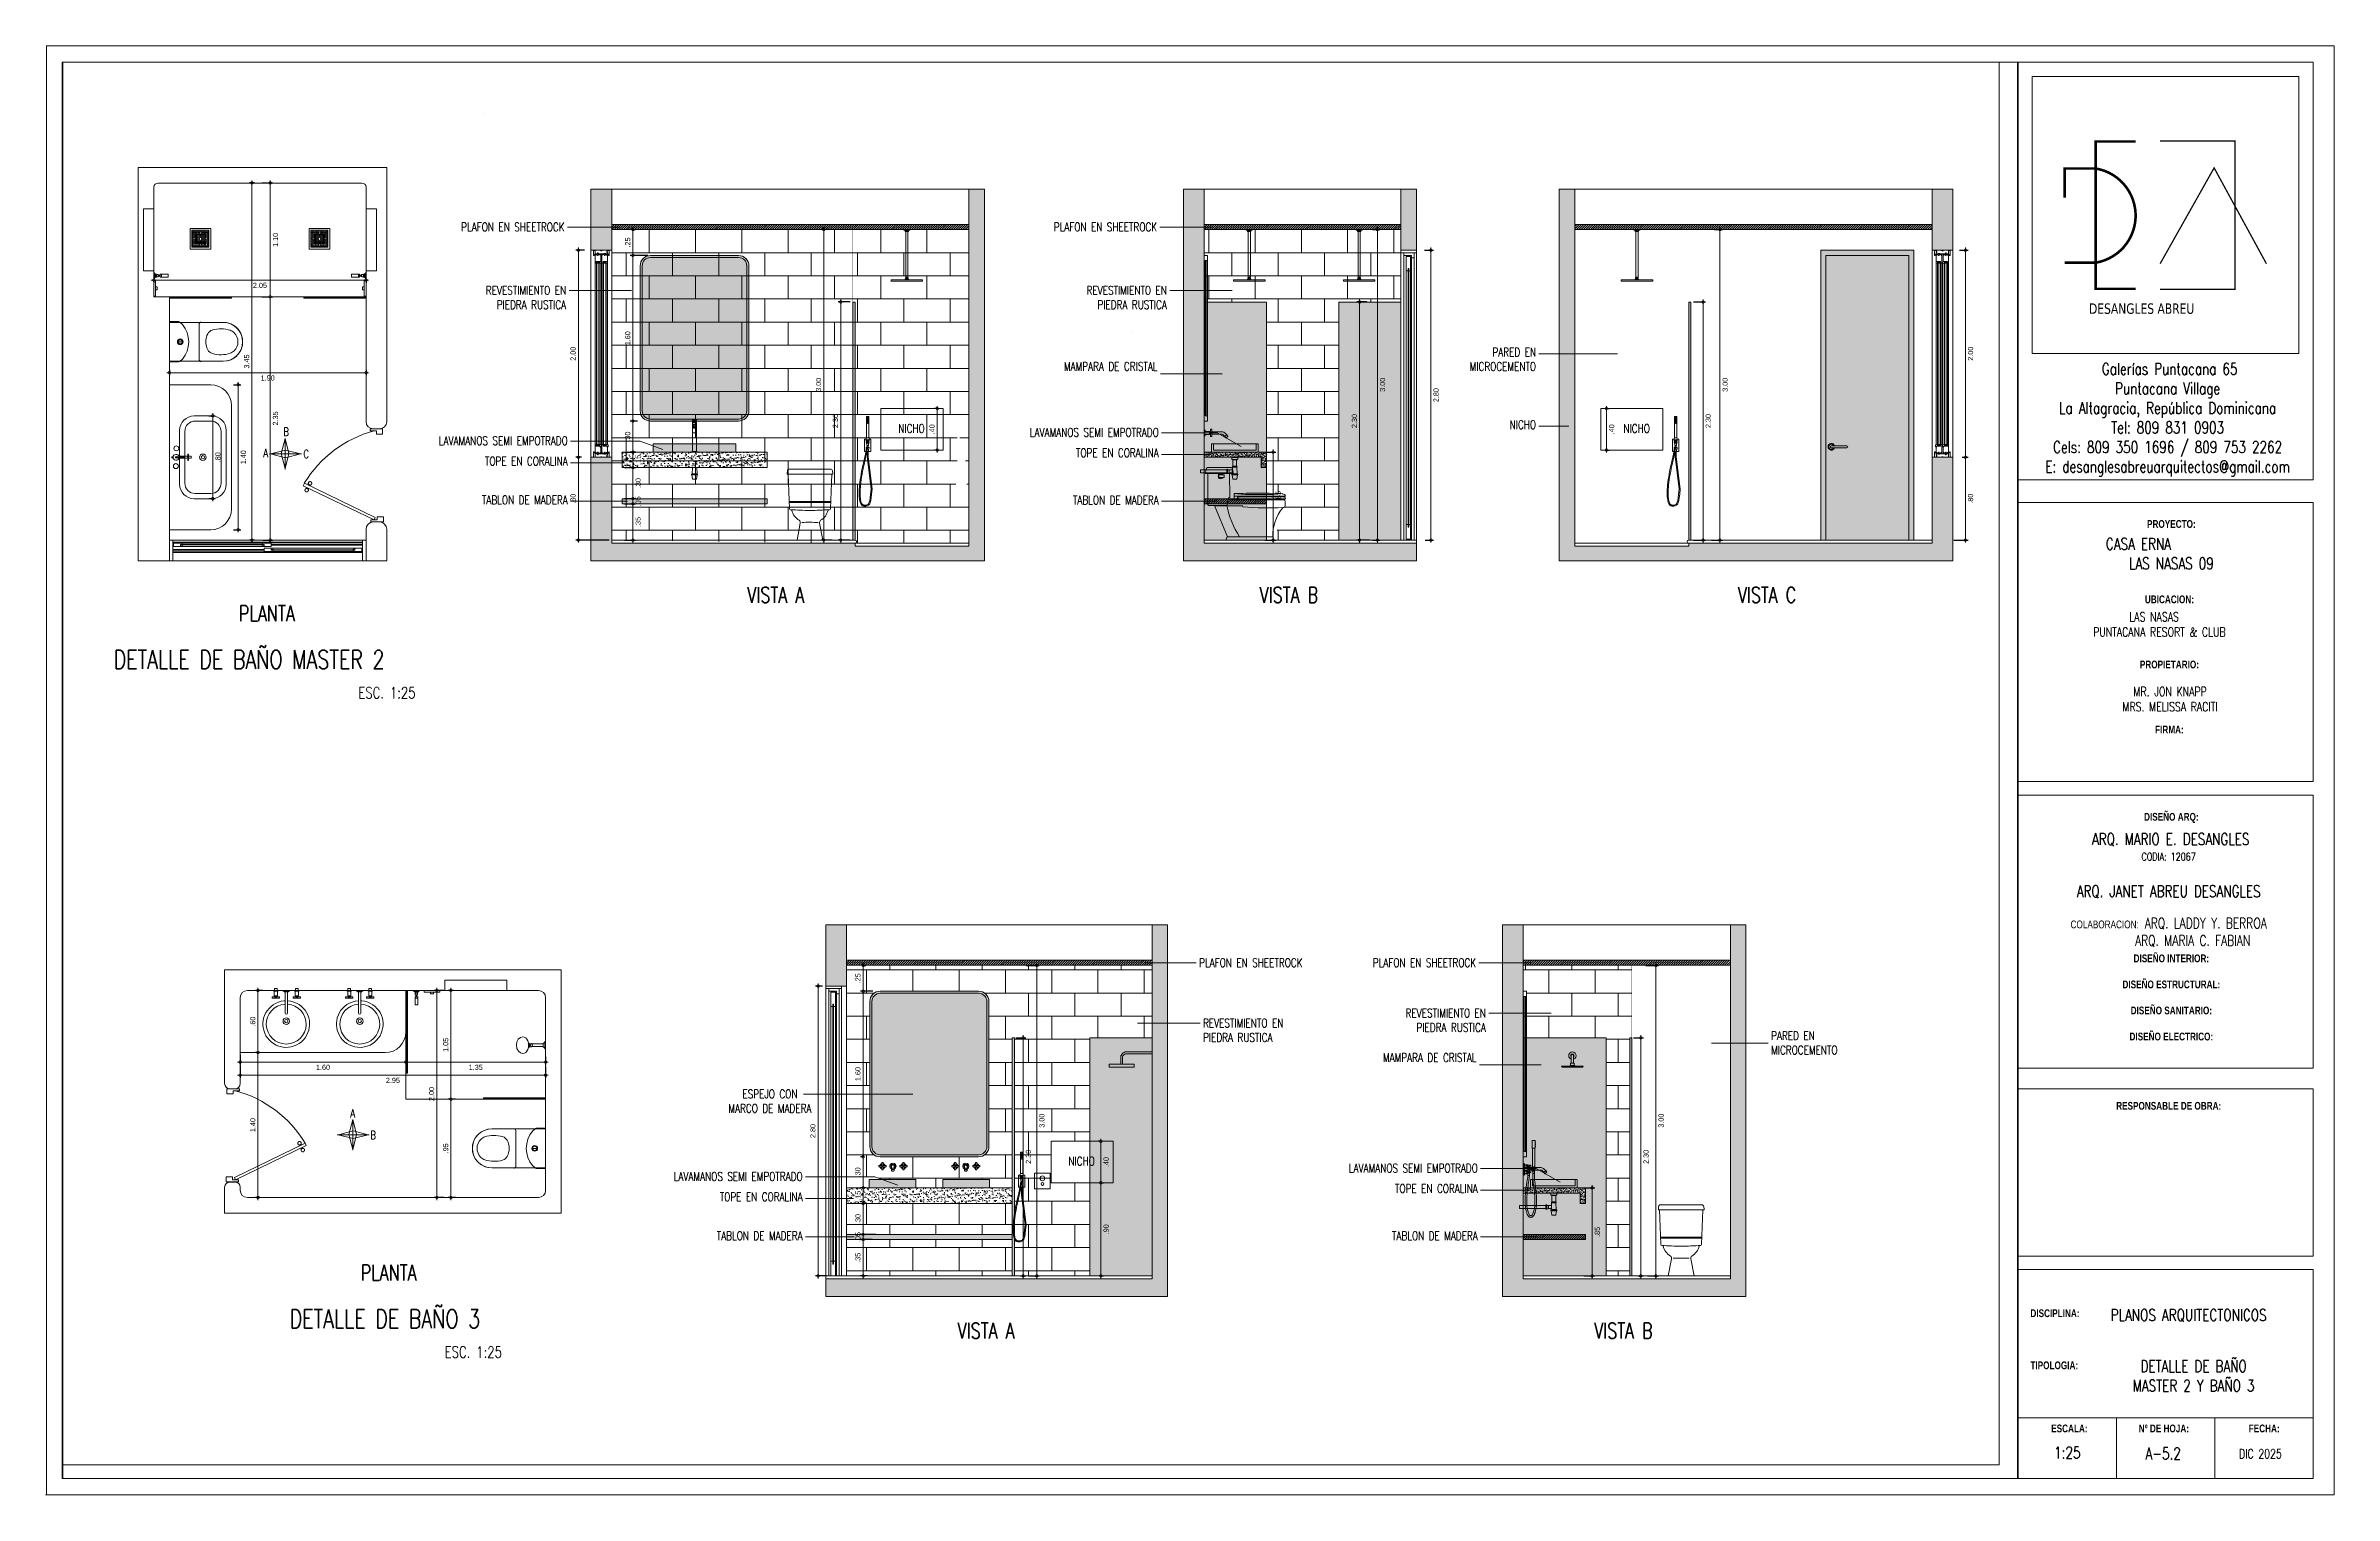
# Paper-space layout 'A-5.2' of a CAD drawing. Header units: metres. Extents: x 0.019 to 0.897, y 0.02 to 0.576.
# The model-space entities are those that its viewports show. They can reach past a viewport. Long polylines and large blocks are cut down to what shows.
import ezdxf

# ---------------------------------------------------------------- set-up
doc = ezdxf.new("R2010")
doc.units = ezdxf.units.M
doc.header["$PDMODE"] = 34
for name, pattern in [('0', [0]), ('CENTER2', [28.575, 19.05, -3.175, 3.175, -3.175]), ('CONTINU', [0]), ('HIDDEN2', [0.1875, 0.125, -0.0625])]:
    doc.linetypes.add(name, pattern=pattern)
doc.layers.get('0').update_dxf_attribs({"color": 250, "linetype": '0', "lineweight": 20})
doc.layers.get('Defpoints').update_dxf_attribs({"color": 6})
doc.layers.add('1', color=1, linetype='Continuous')
for name, color, linetype, lineweight in [('4', 253, 'Continuous', 9), ('A-ANNO-TEXT', 251, 'Continuous', 13), ('A-DOOR', 35, 'Continuous', 5), ('A-WALL', 250, 'Continuous', 20), ('baños', 140, 'Continuous', 0), ('corte', 250, 'Continuous', 20), ('cristales', 131, 'Continuous', 0), ('cristales pyv', 9, 'Continuous', 0), ('DIMENSIONES', 5, 'Continuous', 5), ('madera', 33, 'Continuous', 0), ('PLF 01', 252, 'Continuous', 9), ('SE-2', 252, 'Continuous', 9), ('SE-2-MADERA', 36, 'Continuous', 9), ('SE-3', 253, 'Continuous', 5), ('SE-4', 254, 'Continuous', 0), ('textos', 7, 'Continuous', 0)]:
    doc.layers.add(name, color=color, linetype=linetype, lineweight=lineweight)
doc.layers.add('RELLENO SECCION', color=8, linetype='Continuous', lineweight=0, transparency=0.4)
doc.styles.add('Arch-Dim', font='romans.shx', dxfattribs={"width": 0.75})
doc.styles.add('ESC25-2mm', font='arial.ttf', dxfattribs={"height": 0.05})
doc.styles.get("Standard").update_dxf_attribs({"font": 'arial.ttf', "height": 0.1875})
doc.dimstyles.new('DIMS25', dxfattribs={"dimtxt": 0.05, "dimasz": 0.05, "dimexe": 0.025, "dimexo": 0.025, "dimgap": 0.025, "dimtad": 2, "dimzin": 4, "dimdsep": 46, "dimtxsty": 'ESC25-2mm', "dimblk": 'DOTSMALL', "dimcen": 0.025, "dimdle": 0.025, "dimclrd": 256, "dimclre": 256, "dimclrt": 1, "dimadec": 0, "dimazin": 0, "dimtfac": 1, "dimtix": 1, "dimtmove": 2, "dimatfit": 3, "dimfxl": 1, "dimtolj": 1, "dimtzin": 0, "dimlwd": -1, "dimarcsym": 0})
pattern_1 = [(0, (0, -6.52293), (0, 0.22352), []), (90, (0, -6.52293), (-0.22352, 0.22352), [0.22352, -0.22352])]

psp = doc.layouts.new('A-5.2')

# ---------------------------------------------------------------- texts
at = {"attachment_point": 1, "style": 'Arch-Dim'}
for s, insert, char_height, width in [('\\pxqc;{\\H1.25x; }', (0.75859, 0.36079), 0.0024479, 0.1131964), ('\\pxqc;DETALLE DE BAÑO\\PMASTER 2 Y BAÑO 3', (0.79176, 0.07153), 0.0045, 0.103134), ('1:25', (0.78978, 0.03833), 0.0045, 0.103134), ('A-5.2', (0.82484, 0.03799), 0.0045, 0.103134)]:
    psp.add_mtext(s, dxfattribs=dict(at, insert=insert, char_height=char_height, width=width))

msp = doc.modelspace()

# ---------------------------------------------------------------- texts
at = {"layer": 'baños', "linetype": 'Continuous'}
for tag, p, s, rotation in [('MODELNUMBER', (371.0275, -7.9107), 'K-5373', 180.00008), ('TRADENAME', (371.0274, -7.9107), 'VOX', 180.00008), ('MATERIAL', (371.0277, -7.9106), 'VITREOUS CHINA', 180.00008), ('PRODUCT', (371.0277, -7.9107), 'BATHROOM SINK', 180.00008), ('MODELNUMBER', (371.737, -7.9107), 'K-5373', 179.99992), ('TRADENAME', (371.737, -7.9107), 'VOX', 179.99992), ('MATERIAL', (371.737, -7.9106), 'VITREOUS CHINA', 179.99992), ('PRODUCT', (371.737, -7.9107), 'BATHROOM SINK', 179.99992)]:
    msp.add_attdef(tag, p, s, height=0.0000254, rotation=rotation, dxfattribs=at)
at = {"layer": 'textos', "char_height": 0.326944, "style": 'Arch-Dim'}
for s, insert, width, attachment_point in [('\\pxsm1;{\\H0.2554x;PLAFON EN SHEETROCK}', (373.715, -0.1976, -0.1952), 0.97467, 3), ('\\pxsm1;{\\H0.2554x;PLAFON EN SHEETROCK}', (379.4377, -0.1976, -0.1952), 0.97467, 3), ('\\pxsm1;{\\H0.2554x;REVESTIMIENTO EN PIEDRA RUSTICA}', (373.7303, -0.8097, -0.1952), 0.96827, 3), ('\\pxsm1;{\\H0.2554x;REVESTIMIENTO EN PIEDRA RUSTICA}', (379.5319, -0.8097, -0.1952), 0.96827, 3), ('\\pxsm1;{\\H0.2554x;MAMPARA DE CRISTAL}', (379.442, -1.5441, -0.1952), 0.97467, 3), ('\\pxsm1;{\\H0.2554x;PARED EN MICROCEMENTO}', (383.0972, -1.4067, -0.1952), 0.758834, 3), ('\\pxsm1;{\\H0.2554x; NICHO}', (377.1928, -2.1448), 3.010068, 3), ('\\pxsm1;{\\H0.2554x;LAVAMANOS SEMI EMPOTRADO}', (379.4537, -2.1823, -0.1952), 1.551659, 3), ('\\pxsm1;{\\H0.2554x;NICHO}', (383.0972, -2.1077, -0.1952), 1.061162, 3), ('\\pxsm1;{\\H0.2554x; NICHO}', (383.8988, -2.1448), 3.010068, 1), ('\\pxsm1;{\\H0.2554x;LAVAMANOS SEMI EMPOTRADO}', (373.7458, -2.2623, -0.1952), 1.551659, 3), ('\\pxsm1;{\\H0.2554x;TOPE EN CORALINA}', (379.4537, -2.3794, -0.1952), 1.061162, 3), ('\\pxsm1;{\\H0.2554x;TOPE EN CORALINA}', (373.7458, -2.4594, -0.1952), 1.061162, 3), ('\\pxsm1;{\\H0.2554x;TABLON DE MADERA}', (373.7458, -2.835, -0.1952), 1.077454, 3), ('\\pxsm1;{\\H0.2554x;TABLON DE MADERA}', (379.4537, -2.8354, -0.1952), 1.077454, 3), ('\\pxsm1;{\\H0.2554x;PLAFON EN SHEETROCK}', (379.8434, -7.3057, -0.1952), 0.97467, 1), ('\\pxsm1;{\\H0.2554x;PLAFON EN SHEETROCK}', (382.5188, -7.3057, -0.1952), 0.97467, 3), ('\\pxsm1;{\\H0.2554x;REVESTIMIENTO EN PIEDRA RUSTICA}', (379.881, -7.8885, -0.1952), 0.96827, 1), ('\\pxsm1;{\\H0.2554x;REVESTIMIENTO EN PIEDRA RUSTICA}', (382.6131, -7.792, -0.1952), 0.96827, 3), ('\\pxsm1;{\\H0.2554x;PARED EN MICROCEMENTO}', (385.3677, -8.0104, -0.1952), 0.97467, 1), ('\\pxsm1;{\\H0.2554x;MAMPARA DE CRISTAL}', (382.5232, -8.2224, -0.1952), 0.97467, 3), ('\\pxsm1,qc;{\\H0.2554x;ESPEJO CON\\PMARCO DE MADERA}', (374.1933, -8.5735), 3.010068, 1), ('\\pxsm1;{\\H0.2554x; NICHO}', (378.836, -9.2229), 3.010068, 3), ('\\pxsm1;{\\H0.2554x;LAVAMANOS SEMI EMPOTRADO}', (376.014, -9.3704, -0.1952), 1.551659, 3), ('\\pxsm1;{\\H0.2554x;LAVAMANOS SEMI EMPOTRADO}', (382.5349, -9.2904, -0.1952), 1.551659, 3), ('\\pxsm1;{\\H0.2554x;TOPE EN CORALINA}', (382.5349, -9.4876, -0.1952), 1.061162, 3), ('\\pxsm1;{\\H0.2554x;TOPE EN CORALINA}', (376.014, -9.5676, -0.1952), 1.061162, 3), ('\\pxsm1;{\\H0.2554x;TABLON DE MADERA}', (376.014, -9.9431, -0.1952), 1.077454, 3), ('\\pxsm1;{\\H0.2554x;TABLON DE MADERA}', (382.5349, -9.9435, -0.1952), 1.077454, 3)]:
    msp.add_mtext(s, dxfattribs=dict(at, insert=insert, width=width, attachment_point=attachment_point))
at = {"layer": 'textos', "lineweight": 13, "char_height": 0.08, "width": 1.189165, "attachment_point": 1, "style": 'Arch-Dim'}
for s, insert in [('\\pxt5.9124,29;B', (370.9995, -2.1781)), ('\\pxt5.9124,29;A', (370.8054, -2.3827)), ('\\pxt5.9124,29;C', (371.1931, -2.3922)), ('\\pxt5.9124,29;A', (371.6463, -8.7637)), ('\\pxt5.9124,29;B', (371.8386, -8.9727))]:
    msp.add_mtext(s, dxfattribs=dict(at, insert=insert))
at = {"layer": 'textos', "lineweight": 13, "style": 'Arch-Dim'}
for s, insert, char_height, attachment_point in [('VISTA A', (375.4811, -3.7195), 0.15, 1), ('VISTA B', (380.4288, -3.7195), 0.15, 1), ('VISTA C', (385.6105, -3.7195), 0.15, 3), ('PLANTA', (370.5703, -3.8978), 0.15, 1), ('DETALLE DE BAÑO MASTER 2', (369.3605, -4.3281), 0.18, 1), ('ESC. 1:25', (371.7238, -4.6845), 0.11, 1), ('PLANTA', (371.7469, -10.2669), 0.15, 1), ('DETALLE DE BAÑO 3', (371.0599, -10.6972), 0.18, 1), ('VISTA A', (377.5126, -10.8276), 0.15, 1), ('VISTA B', (383.659, -10.8276), 0.15, 1), ('ESC. 1:25', (372.5579, -11.0536), 0.11, 1)]:
    msp.add_mtext_dynamic_manual_height_columns(s, width=26.65337, gutter_width=15, heights=[0], dxfattribs=dict(at, insert=insert, char_height=char_height, attachment_point=attachment_point))

# ---------------------------------------------------------------- blocks, each defined once
blk = doc.blocks.new('XREF-TJ-Tecne2-24X36')
at = {"lineweight": 13}
for p, q in [((0.88335, 0.05683), (0.77012, 0.05683)), ((0.80786, 0.03354), (0.80786, 0.05683)), ((0.84561, 0.03354), (0.84561, 0.05683)), ((0.01287, 0.02707), (0.01287, 0.02719)), ((0.01287, 0.02719), (0.01313, 0.02719))]:
    blk.add_line(p, q, dxfattribs=at)
for points in [[(0.89143, 0.58374), (0.01313, 0.58374), (0.01313, 0.02719), (0.89143, 0.02719)], [(0.77012, 0.57739), (0.88338, 0.57739), (0.88338, 0.41697), (0.77012, 0.41697)], [(0.77543, 0.57191), (0.8779, 0.57191), (0.8779, 0.46558), (0.77543, 0.46558)], [(0.88338, 0.40839), (0.77012, 0.40839), (0.77012, 0.30112), (0.88338, 0.30112)], [(0.77012, 0.29594), (0.88335, 0.29594), (0.88335, 0.19103), (0.77012, 0.19103)], [(0.77012, 0.1831), (0.88335, 0.1831), (0.88335, 0.11893), (0.77012, 0.11893)]]:
    blk.add_lwpolyline(points, close=True)
for points, const_width in [([(0.81521, 0.54696), (0.79987, 0.54696), (0.79987, 0.49039), (0.81521, 0.49039)], 0.001), ([(0.82455, 0.54714), (0.85338, 0.54714), (0.85338, 0.49021), (0.82455, 0.49021)], 0.0005), ([(0.78797, 0.50043), (0.79987, 0.50043), (0.79987, 0.53659), (0.78797, 0.53659), (0.78797, 0.52543)], 0.001), ([(0.8246, 0.50004), (0.84532, 0.53684), (0.86539, 0.50003)], 0.0005)]:
    blk.add_lwpolyline(points, dxfattribs=dict(const_width=const_width))
at = {"const_width": 0.001}
blk.add_lwpolyline([(0.79987, 0.53659, -0.846806), (0.79987, 0.50043, -1.311035)], format="xyb", dxfattribs=at)
blk.add_lwpolyline([(0.85644, 0.11374), (0.88335, 0.11374), (0.88335, 0.03354), (0.77012, 0.03354), (0.77012, 0.11374), (0.88335, 0.11374)])
at = {"layer": 'Defpoints', "color": 255, "lineweight": 13}
blk.add_lwpolyline([(0.01948, 0.57739), (0.77012, 0.57739), (0.77012, 0.03354), (0.01948, 0.03354)], close=True, dxfattribs=at)
at = {"style": 'Arch-Dim'}
for s, insert, char_height, width, attachment_point in [('\\pxsm2,qd;{\\H1.25x; \\fVerdana|b0|i0|c0|p34;\\H1.3072x;DESANGLES ABREU}', (0.79573, 0.48479), 0.0024479, 0.057903, 1), ('\\pxqc;{\\H1.25x; \\H1.4706x;Galerías Puntacana 65  \\PPuntacana Village\\PLa Altagracia, República Dominicana  \\PTel: 809 831 0903\\PCels: 809 350 1696 / 809 753 2262\\PE: desanglesabreuarquitectos@gmail.com}', (0.77012, 0.46188), 0.0024479, 0.1146695, 1), ('\\pxqc;{\\fArial|b1|i0|c0|p34;PROYECTO:}', (0.8289, 0.40006), 0.003, 0.0660399, 5), ('{\\H1.25x;              \\H1.47065x;CASA ERNA\\P\\pxqc;LAS NASAS 09}', (0.78171, 0.39469), 0.0024479, 0.0944146, 1), ('\\pxqc;{\\fArial|b1|i0|c0|p34;UBICACION:\\P\\P\\P\\P\\PPROPIETARIO:\\P\\P\\P\\P\\PFIRMA:}', (0.82816, 0.34612), 0.003, 0.0660399, 5), ('      {\\H0.77778x;LAS NASAS\\PPUNTACANA RESORT & CLUB}', (0.79889, 0.36617), 0.0045, 0.0944146, 1), ('\\pxi-3,l6.3162,qc,t6.3162;MR. JON KNAPP  \\PMRS. MELISSA RACITI', (0.74997, 0.33747), 0.0035, 0.1452831, 1), ('\\pxqc;{\\fArial|b1|i0|c0|p34;DISEÑO ARQ:}', (0.8289, 0.28718), 0.003, 0.0660399, 5), ('\\pxqc;{\\H1.25x; \\H1.4706x;ARQ. MARIO E. DESANGLES\\H0.55557x;\\P\\H1.2x;CODIA: 12067\\P\\H1.49995x;\\PARQ. JANET ABREU DESANGLES\\P\\H0.66669x;\\P\\fArial|b0|i0|c0|p34;COLABORACION:\\Fromans|c0;\\H1.5x; \\H0.88892x;ARQ. LADDY Y. BERROA\\P         ARQ. MARIA C. FABIAN\\P           \\P          }', (0.78065, 0.28129), 0.0024479, 0.0944146, 1), ('\\pxqc;{\\fArial|b1|i0|c0|p34;\\PDISEÑO INTERIOR:   \\Fromans|c0;\\H1.83825x;\\P\\fArial|b1|i0|c0|p34;\\H0.544x;\\PDISEÑO ESTRUCTURAL:\\P\\pq*;\\P\\pqc;DISEÑO SANITARIO:\\P\\PDISEÑO ELECTRICO:}', (0.8289, 0.22072), 0.003, 0.0868059, 5), ('\\pxqc;{\\fArial|b1|i0|c0|p34;RESPONSABLE DE OBRA:}', (0.82789, 0.1766), 0.003, 0.0660399, 5), ('\\pxql;{\\fArial|b1|i0|c0|p34;DISCIPLINA:\\P\\P\\P\\PTIPOLOGIA:}', (0.80781, 0.08695), 0.003, 0.0660399, 5), ('\\pxqc;{\\H1.25x; \\H1.4706x;PLANOS ARQUITECTONICOS}', (0.78755, 0.09855), 0.0024479, 0.0944146, 1), ('\\pxqc;{\\fArial|b1|i0|c0|p34;ESCALA:}', (0.78976, 0.0527), 0.003, 0.0660399, 5), ('\\pxqc;{\\fArial|b1|i0|c0|p34;Nº DE HOJA:}', (0.82603, 0.0527), 0.003, 0.0660399, 5), ('\\pxqc;{\\fArial|b1|i0|c0|p34;FECHA:}', (0.86455, 0.0527), 0.003, 0.0660399, 5), ('{\\H1.45833x;DIC 2025}', (0.85488, 0.04474), 0.0024, 0.0944146, 1)]:
    blk.add_mtext(s, dxfattribs=dict(at, insert=insert, char_height=char_height, width=width, attachment_point=attachment_point))
blk = doc.blocks.new('P90')
at = {"layer": 'A-DOOR'}
for p, q in [((-0.048, -0.858), (0.636, -0.526)), ((-0.037, -0.88), (0.647, -0.549)), ((0.584, -0.552), (0.58, -0.543)), ((0.599, -0.544), (0.595, -0.535)), ((0.595, -0.574), (0.6, -0.583)), ((0.61, -0.567), (0.614, -0.576)), ((0.647, -0.549), (0.636, -0.526)), ((-0.037, -0.88), (-0.048, -0.858))]:
    blk.add_line(p, q, dxfattribs=at)
for points in [[(-0.06, -0.02), (-0.06, -0.05), (-0.12, -0.05), (-0.12, 0), (0, 0), (0, -0.02)], [(-0.067, -0.88), (-0.067, -0.85), (-0.127, -0.85), (-0.127, -0.9), (-0.007, -0.9), (-0.007, -0.88)]]:
    blk.add_lwpolyline(points, close=True, dxfattribs=at)
blk.add_arc((-0.326, -1.105), 1.123, 31.0139, 75.0797, dxfattribs=at)
for points in [[(0.581, -0.51), (0.586, -0.51), (0.593, -0.514), (0.598, -0.522), (0.598, -0.531), (0.593, -0.538), (0.586, -0.543), (0.577, -0.543), (0.569, -0.538), (0.565, -0.531), (0.565, -0.522), (0.569, -0.514), (0.577, -0.51), (0.581, -0.51)], [(0.613, -0.576), (0.618, -0.576), (0.625, -0.58), (0.63, -0.588), (0.63, -0.597), (0.625, -0.604), (0.618, -0.609), (0.609, -0.609), (0.601, -0.604), (0.597, -0.597), (0.597, -0.588), (0.601, -0.58), (0.609, -0.576), (0.613, -0.576)]]:
    blk.add_open_spline(points, degree=2, dxfattribs=at)
blk = doc.blocks.new('A$C3bae67db')
at = {"layer": 'baños'}
for p, q in [((0.056, 0.142), (0.056, 0.058)), ((0.058, 0.144), (0.142, 0.144)), ((0.058, 0.14), (0.058, 0.06)), ((0.058, 0.056), (0.142, 0.056)), ((0.06, 0.142), (0.14, 0.142)), ((0.06, 0.058), (0.14, 0.058)), ((0.142, 0.14), (0.142, 0.06)), ((0.144, 0.142), (0.144, 0.058))]:
    blk.add_line(p, q, dxfattribs=at)
for points in [[(0.2, 0.2), (0, 0.2), (0, 0), (0.2, 0)], [(0.182, 0.182), (0.018, 0.182), (0.018, 0.018), (0.182, 0.018)]]:
    blk.add_lwpolyline(points, close=True, dxfattribs=at)
for centre, radius in [((0.027, 0.141), 0.00173), ((0.027, 0.059), 0.00173), ((0.036, 0.173), 0.00173), ((0.036, 0.141), 0.00173), ((0.036, 0.108), 0.00173), ((0.036, 0.092), 0.00173), ((0.036, 0.059), 0.00173), ((0.036, 0.027), 0.00173), ((0.045, 0.173), 0.00173), ((0.045, 0.141), 0.00173), ((0.045, 0.108), 0.00173), ((0.045, 0.092), 0.00173), ((0.045, 0.059), 0.00173), ((0.045, 0.027), 0.00173), ((0.054, 0.173), 0.00173), ((0.054, 0.027), 0.00173), ((0.054, 0.152), 0.000343), ((0.054, 0.048), 0.000343), ((0.064, 0.173), 0.00173), ((0.064, 0.027), 0.00173), ((0.064, 0.152), 0.000343), ((0.064, 0.048), 0.000343), ((0.068, 0.1), 0.00173), ((0.073, 0.173), 0.00173), ((0.073, 0.027), 0.00173), ((0.077, 0.132), 0.00173), ((0.077, 0.1), 0.00173), ((0.077, 0.068), 0.00173), ((0.082, 0.173), 0.00173), ((0.082, 0.027), 0.00173), ((0.086, 0.132), 0.00173), ((0.086, 0.1), 0.00173), ((0.086, 0.068), 0.00173), ((0.095, 0.132), 0.00173), ((0.095, 0.068), 0.00173), ((0.095, 0.111), 0.000343), ((0.095, 0.089), 0.000343), ((0.105, 0.132), 0.00173), ((0.105, 0.068), 0.00173), ((0.105, 0.111), 0.000343), ((0.105, 0.089), 0.000343), ((0.114, 0.132), 0.00173), ((0.114, 0.1), 0.00173), ((0.114, 0.068), 0.00173), ((0.118, 0.173), 0.00173), ((0.118, 0.027), 0.00173), ((0.123, 0.132), 0.00173), ((0.123, 0.1), 0.00173), ((0.123, 0.068), 0.00173), ((0.127, 0.173), 0.00173), ((0.127, 0.027), 0.00173), ((0.132, 0.1), 0.00173), ((0.136, 0.173), 0.00173), ((0.136, 0.027), 0.00173), ((0.136, 0.152), 0.000343), ((0.136, 0.048), 0.000343), ((0.146, 0.173), 0.00173), ((0.146, 0.027), 0.00173), ((0.146, 0.152), 0.000343), ((0.146, 0.048), 0.000343), ((0.155, 0.173), 0.00173), ((0.155, 0.141), 0.00173), ((0.155, 0.108), 0.00173), ((0.155, 0.092), 0.00173), ((0.155, 0.059), 0.00173), ((0.155, 0.027), 0.00173), ((0.164, 0.173), 0.00173), ((0.164, 0.141), 0.00173), ((0.164, 0.108), 0.00173), ((0.164, 0.092), 0.00173), ((0.164, 0.059), 0.00173), ((0.164, 0.027), 0.00173), ((0.173, 0.141), 0.00173), ((0.173, 0.059), 0.00173)]:
    blk.add_circle(centre, radius, dxfattribs=at)
for centre, radius, start, end in [((0.027, 0.173), 0.0012, 19.9835, 180.0929), ((0.027, 0.173), 0.00151, 39.7913, 147.8576), ((0.027, 0.173), 0.00152, 148.3667, 279.4518), ((0.027, 0.173), 0.0012, 179.9941, 199.6485), ((0.027, 0.173), 0.0012, 199.9156, 0.0932), ((0.026, 0.162), 0.00119, 19.33, 180.3589), ((0.027, 0.162), 0.00152, 0.5726, 179.4251), ((0.026, 0.162), 0.00121, 179.9973, 199.4671), ((0.026, 0.162), 0.00119, 199.33, 0.3617), ((0.027, 0.162), 0.00152, 180.5561, 359.4416), ((0.026, 0.152), 0.00119, 19.3221, 180.3634), ((0.027, 0.152), 0.00152, 0.5838, 179.4152), ((0.026, 0.152), 0.00121, 179.9973, 199.4636), ((0.026, 0.152), 0.00119, 199.3221, 0.3634), ((0.027, 0.152), 0.00152, 180.5738, 359.4252), ((0.026, 0.141), 0.00119, 359.5143, 160.6812), ((0.027, 0.141), 0.00152, 0.4815, 179.5185), ((0.026, 0.141), 0.00124, 160.6483, 179.7915), ((0.026, 0.141), 0.00119, 179.7832, 340.6624), ((0.027, 0.141), 0.00152, 180.6759, 359.3241), ((0.027, 0.13), 0.00152, 0.5748, 179.4262), ((0.026, 0.13), 0.00119, 359.6366, 160.6779), ((0.026, 0.13), 0.00121, 160.5364, 180.0027), ((0.026, 0.13), 0.00119, 179.6366, 340.6779), ((0.027, 0.13), 0.00152, 180.5848, 359.4162), ((0.027, 0.119), 0.00152, 0.5584, 179.4439), ((0.026, 0.119), 0.00121, 160.5329, 180.0027), ((0.026, 0.119), 0.00119, 359.6383, 160.67), ((0.026, 0.119), 0.00119, 179.6411, 340.67), ((0.027, 0.119), 0.00152, 180.5749, 359.4274), ((0.027, 0.108), 0.00152, 80.5482, 211.6333), ((0.027, 0.108), 0.0012, 160.3515, 180.0059), ((0.027, 0.108), 0.0012, 359.9068, 160.0844), ((0.027, 0.108), 0.0012, 179.9071, 340.0165), ((0.027, 0.108), 0.00151, 212.1424, 320.2087), ((0.027, 0.1), 0.00152, 80.5482, 211.6333), ((0.027, 0.1), 0.0012, 359.9068, 160.0844), ((0.027, 0.1), 0.0012, 160.3515, 180.0059), ((0.027, 0.1), 0.0012, 179.9071, 340.0165), ((0.027, 0.1), 0.00151, 212.1424, 320.2087), ((0.027, 0.092), 0.0012, 19.9835, 180.0929), ((0.027, 0.092), 0.00151, 39.7913, 147.8576), ((0.027, 0.092), 0.0012, 179.9941, 199.6485), ((0.027, 0.092), 0.0012, 199.9156, 0.0932), ((0.027, 0.092), 0.00152, 148.3667, 279.4518), ((0.026, 0.081), 0.00119, 19.33, 180.3589), ((0.027, 0.081), 0.00152, 0.5726, 179.4251), ((0.026, 0.081), 0.00121, 179.9973, 199.4671), ((0.026, 0.081), 0.00119, 199.33, 0.3617), ((0.027, 0.081), 0.00152, 180.5561, 359.4416), ((0.026, 0.07), 0.00119, 19.3221, 180.3634), ((0.027, 0.07), 0.00152, 0.5838, 179.4152), ((0.026, 0.07), 0.00121, 179.9973, 199.4636), ((0.026, 0.07), 0.00119, 199.3221, 0.3634), ((0.027, 0.07), 0.00152, 180.5738, 359.4252), ((0.027, 0.059), 0.00152, 0.6759, 179.3241), ((0.026, 0.059), 0.00119, 19.3376, 180.2168), ((0.026, 0.059), 0.00124, 180.2085, 199.3517), ((0.026, 0.059), 0.00119, 199.3188, 0.4857), ((0.027, 0.059), 0.00152, 180.4815, 359.5185), ((0.026, 0.048), 0.00119, 359.6366, 160.6779), ((0.027, 0.048), 0.00152, 0.5748, 179.4262), ((0.026, 0.048), 0.00121, 160.5364, 180.0027), ((0.026, 0.048), 0.00119, 179.6366, 340.6779), ((0.027, 0.048), 0.00152, 180.5848, 359.4162), ((0.026, 0.037), 0.00119, 359.6383, 160.67), ((0.027, 0.037), 0.00152, 0.5584, 179.4439), ((0.026, 0.037), 0.00121, 160.5329, 180.0027), ((0.026, 0.037), 0.00119, 179.6411, 340.67), ((0.027, 0.037), 0.00152, 180.5749, 359.4274), ((0.027, 0.027), 0.0012, 359.9068, 160.0844), ((0.027, 0.027), 0.00152, 80.5482, 211.6333), ((0.027, 0.027), 0.0012, 160.3515, 180.0059), ((0.027, 0.027), 0.0012, 179.9071, 340.0165), ((0.027, 0.027), 0.00151, 212.1424, 320.2087), ((0.027, 0.173), 0.000342, 144.1963, 216.5408), ((0.027, 0.173), 0.000343, 80.3618, 144.2973), ((0.027, 0.173), 0.000341, 216.6622, 290.4664), ((0.026, 0.162), 0.000341, 179.6804, 0.326), ((0.026, 0.162), 0.000341, 359.6804, 180.326), ((0.026, 0.152), 0.000341, 0, 180.3293), ((0.026, 0.152), 0.000341, 179.6754, 0.6539), ((0.026, 0.141), 0.000341, 180.0955, 359.9045), ((0.026, 0.141), 0.000341, 359.2459, 180.7541), ((0.026, 0.13), 0.000341, 179.6707, 360), ((0.026, 0.13), 0.000341, 359.3461, 180.3246), ((0.026, 0.119), 0.000341, 359.674, 180.3196), ((0.026, 0.119), 0.000341, 179.674, 0.3196), ((0.027, 0.108), 0.000341, 69.5336, 143.3378), ((0.027, 0.108), 0.000342, 143.4592, 215.8037), ((0.027, 0.108), 0.000343, 215.7027, 279.6382), ((0.027, 0.1), 0.000342, 143.4592, 215.8037), ((0.027, 0.1), 0.000341, 69.5336, 143.3378), ((0.027, 0.1), 0.000343, 215.7027, 279.6382), ((0.027, 0.092), 0.000342, 144.1963, 216.5408), ((0.027, 0.092), 0.000341, 216.6622, 290.4664), ((0.027, 0.092), 0.000343, 80.3618, 144.2973), ((0.026, 0.081), 0.000341, 179.6804, 0.326), ((0.026, 0.081), 0.000341, 359.6804, 180.326), ((0.026, 0.07), 0.000341, 0, 180.3293), ((0.026, 0.07), 0.000341, 179.6754, 0.6539), ((0.026, 0.059), 0.000341, 0.0955, 179.9045), ((0.026, 0.059), 0.000341, 179.2459, 0.7541), ((0.026, 0.048), 0.000341, 359.3461, 180.3246), ((0.026, 0.048), 0.000341, 179.6707, 360), ((0.026, 0.037), 0.000341, 359.674, 180.3196), ((0.026, 0.037), 0.000341, 179.674, 0.3196), ((0.027, 0.027), 0.000342, 143.4592, 215.8037), ((0.027, 0.027), 0.000341, 69.5336, 143.3378), ((0.027, 0.027), 0.000343, 215.7027, 279.6382), ((0.027, 0.173), 0.000343, 290.3438, 6.4069), ((0.027, 0.173), 0.00034, 6.4383, 80.3435), ((0.027, 0.173), 0.00151, 279.6351, 40.4696), ((0.027, 0.108), 0.00151, 319.5304, 80.3649), ((0.027, 0.108), 0.000343, 353.5931, 69.6562), ((0.027, 0.108), 0.00034, 279.6565, 353.5617), ((0.027, 0.1), 0.00151, 319.5304, 80.3649), ((0.027, 0.1), 0.000343, 353.5931, 69.6562), ((0.027, 0.1), 0.00034, 279.6565, 353.5617), ((0.027, 0.092), 0.00151, 279.6351, 40.4696), ((0.027, 0.092), 0.000343, 290.3438, 6.4069), ((0.027, 0.092), 0.00034, 6.4383, 80.3435), ((0.027, 0.027), 0.00151, 319.5304, 80.3649), ((0.027, 0.027), 0.000343, 353.5931, 69.6562), ((0.027, 0.027), 0.00034, 279.6565, 353.5617), ((0.027, 0.173), 0.0012, 359.9941, 19.7165), ((0.026, 0.162), 0.00121, 0, 19.4671), ((0.026, 0.152), 0.00121, 359.9973, 19.4636), ((0.026, 0.141), 0.00121, 340.5376, 359.8823), ((0.026, 0.13), 0.00121, 340.5364, 0.0027), ((0.026, 0.119), 0.00121, 340.5329, 0), ((0.027, 0.108), 0.0012, 340.2835, 0.0059), ((0.027, 0.1), 0.0012, 340.2835, 0.0059), ((0.027, 0.092), 0.0012, 359.9941, 19.7165), ((0.026, 0.081), 0.00121, 0, 19.4671), ((0.026, 0.07), 0.00121, 359.9973, 19.4636), ((0.026, 0.059), 0.00121, 0.1177, 19.4624), ((0.026, 0.048), 0.00121, 340.5364, 0.0027), ((0.026, 0.037), 0.00121, 340.5329, 0), ((0.027, 0.027), 0.0012, 340.2835, 0.0059), ((0.036, 0.173), 0.00151, 0.9002, 179.1012), ((0.036, 0.173), 0.00151, 177.9698, 2.1771), ((0.036, 0.162), 0.00151, 0.514, 179.4191), ((0.036, 0.162), 0.00151, 179.4437, 0.4893), ((0.036, 0.152), 0.00152, 0.264, 179.7337), ((0.036, 0.152), 0.00152, 180.2446, 359.7531), ((0.036, 0.141), 0.00151, 126.6365, 180.0535), ((0.036, 0.141), 0.00151, 180.1365, 235.2143), ((0.036, 0.13), 0.00152, 0.2469, 179.7554), ((0.036, 0.13), 0.00152, 180.2663, 359.736), ((0.036, 0.119), 0.00151, 359.5107, 180.5563), ((0.036, 0.119), 0.00151, 180.5809, 359.486), ((0.036, 0.108), 0.00151, 357.8229, 182.0302), ((0.036, 0.108), 0.00151, 180.8988, 359.0998), ((0.036, 0.092), 0.00151, 0.9002, 179.1012), ((0.036, 0.092), 0.00151, 177.9698, 2.1771), ((0.036, 0.081), 0.00151, 0.514, 179.4191), ((0.036, 0.081), 0.00151, 179.4437, 0.4893), ((0.036, 0.07), 0.00152, 0.264, 179.7337), ((0.036, 0.07), 0.00152, 180.2446, 359.7531), ((0.036, 0.059), 0.00151, 124.7857, 179.8635), ((0.036, 0.059), 0.00151, 179.9465, 233.3635), ((0.036, 0.048), 0.00152, 0.2469, 179.7554), ((0.036, 0.048), 0.00152, 180.2663, 359.736), ((0.036, 0.037), 0.00151, 359.5107, 180.5563), ((0.036, 0.037), 0.00151, 180.5809, 359.486), ((0.036, 0.027), 0.00151, 357.8229, 182.0302), ((0.036, 0.027), 0.00151, 180.8988, 359.0998), ((0.036, 0.174), 0.0012, 20.0495, 179.641), ((0.036, 0.174), 0.00119, 180.0022, 199.6795), ((0.036, 0.174), 0.0012, 199.817, 359.641), ((0.036, 0.163), 0.0012, 19.8327, 180.0742), ((0.036, 0.163), 0.0012, 180, 199.6894), ((0.036, 0.163), 0.0012, 199.8031, 0.0668), ((0.036, 0.163), 0.000342, 180.0925, 0.098), ((0.036, 0.163), 0.000342, 0.0925, 180.098), ((0.036, 0.152), 0.0012, 19.541, 180.1676), ((0.036, 0.152), 0.0012, 179.9985, 199.6017), ((0.036, 0.152), 0.000342, 179.8553, 0.1516), ((0.036, 0.152), 0.000342, 359.8553, 180.1516), ((0.036, 0.152), 0.0012, 199.541, 355.6504), ((0.036, 0.141), 0.0012, 359.8324, 160.466), ((0.036, 0.141), 0.00152, 62.6604, 126.6517), ((0.036, 0.141), 0.0012, 160.4002, 180.1222), ((0.036, 0.141), 0.000342, 359.4252, 180.5748), ((0.036, 0.141), 0.000342, 180.2743, 359.7257), ((0.036, 0.141), 0.0012, 179.9536, 340.4662), ((0.036, 0.141), 0.00152, 235.147, 325.0065), ((0.036, 0.13), 0.0012, 4.3496, 160.459), ((0.036, 0.13), 0.0012, 160.3983, 180.0015), ((0.036, 0.13), 0.000342, 359.8484, 180.1447), ((0.036, 0.13), 0.000342, 179.8484, 0.1447), ((0.036, 0.13), 0.0012, 179.8324, 340.459), ((0.036, 0.119), 0.0012, 160.3106, 180), ((0.036, 0.119), 0.0012, 359.9332, 160.1969), ((0.036, 0.119), 0.000342, 359.902, 179.9075), ((0.036, 0.119), 0.0012, 179.9258, 340.1673), ((0.036, 0.119), 0.000342, 179.902, 359.9075), ((0.036, 0.108), 0.00119, 160.3205, 179.9978), ((0.036, 0.108), 0.0012, 0.359, 160.183), ((0.036, 0.108), 0.0012, 180.359, 339.9505), ((0.036, 0.092), 0.0012, 20.0495, 179.641), ((0.036, 0.092), 0.00119, 180.0022, 199.6795), ((0.036, 0.092), 0.0012, 199.817, 359.641), ((0.036, 0.081), 0.0012, 19.8327, 180.0742), ((0.036, 0.081), 0.0012, 180, 199.6894), ((0.036, 0.081), 0.0012, 199.8031, 0.0668), ((0.036, 0.081), 0.000342, 180.0925, 0.098), ((0.036, 0.081), 0.000342, 0.0925, 180.098), ((0.036, 0.07), 0.0012, 19.541, 180.1676), ((0.036, 0.07), 0.0012, 179.9985, 199.6017), ((0.036, 0.07), 0.000342, 179.8553, 0.1516), ((0.036, 0.07), 0.000342, 359.8553, 180.1516), ((0.036, 0.07), 0.0012, 199.541, 355.6504), ((0.036, 0.059), 0.00152, 34.9935, 124.853), ((0.036, 0.059), 0.0012, 19.5338, 180.0464), ((0.036, 0.059), 0.0012, 179.8778, 199.5998), ((0.036, 0.059), 0.000342, 179.4252, 0.5748), ((0.036, 0.059), 0.000342, 0.2743, 179.7257), ((0.036, 0.059), 0.0012, 199.534, 0.1676), ((0.036, 0.059), 0.00152, 233.3483, 297.3396), ((0.036, 0.048), 0.0012, 4.3496, 160.459), ((0.036, 0.048), 0.0012, 160.3983, 180.0015), ((0.036, 0.048), 0.000342, 359.8484, 180.1447), ((0.036, 0.048), 0.000342, 179.8484, 0.1447), ((0.036, 0.048), 0.0012, 179.8324, 340.459), ((0.036, 0.037), 0.0012, 359.9332, 160.1969), ((0.036, 0.037), 0.0012, 160.3106, 180), ((0.036, 0.037), 0.000342, 359.902, 179.9075), ((0.036, 0.037), 0.0012, 179.9258, 340.1673), ((0.036, 0.037), 0.000342, 179.902, 359.9075), ((0.036, 0.026), 0.0012, 0.359, 160.183), ((0.036, 0.026), 0.00119, 160.3205, 179.9978), ((0.036, 0.026), 0.0012, 180.359, 339.9505), ((0.036, 0.174), 0.000343, 180.3254, 359.6683), ((0.036, 0.174), 0.000343, 0.3254, 179.6683), ((0.036, 0.108), 0.000343, 0.3317, 179.6746), ((0.036, 0.108), 0.000343, 180.3317, 359.6746), ((0.036, 0.092), 0.000343, 180.3254, 359.6683), ((0.036, 0.092), 0.000343, 0.3254, 179.6683), ((0.036, 0.026), 0.000343, 0.3317, 179.6746), ((0.036, 0.026), 0.000343, 180.3317, 359.6746), ((0.036, 0.174), 0.00119, 0.0023, 19.9144), ((0.036, 0.163), 0.0012, 359.9969, 19.7233), ((0.036, 0.152), 0.00121, 355.5837, 19.5814), ((0.036, 0.141), 0.00151, 15.447, 62.7071), ((0.036, 0.141), 0.0012, 340.4002, 0.0014), ((0.036, 0.141), 0.0015, 325.055, 15.4232), ((0.036, 0.13), 0.00121, 340.4186, 4.4163), ((0.036, 0.119), 0.0012, 340.2767, 0.0031), ((0.036, 0.108), 0.00119, 340.0856, 359.9977), ((0.036, 0.092), 0.00119, 0.0023, 19.9144), ((0.036, 0.081), 0.0012, 359.9969, 19.7233), ((0.036, 0.07), 0.00121, 355.5837, 19.5814), ((0.036, 0.059), 0.0012, 359.9986, 19.5998), ((0.036, 0.059), 0.0015, 344.5768, 34.945), ((0.036, 0.059), 0.00151, 297.2929, 344.553), ((0.036, 0.048), 0.00121, 340.4186, 4.4163), ((0.036, 0.037), 0.0012, 340.2767, 0.0031), ((0.036, 0.026), 0.00119, 340.0856, 359.9977), ((0.045, 0.174), 0.0012, 0.359, 159.9505), ((0.045, 0.173), 0.00151, 0.8988, 179.0998), ((0.045, 0.174), 0.00119, 160.0856, 179.9977), ((0.045, 0.174), 0.0012, 180.359, 340.183), ((0.045, 0.173), 0.00151, 177.8229, 2.0302), ((0.045, 0.163), 0.0012, 359.9258, 160.1673), ((0.045, 0.162), 0.00151, 0.7561, 193.1715), ((0.045, 0.163), 0.0012, 160.2767, 180.0031), ((0.045, 0.163), 0.0012, 179.9332, 340.1969), ((0.045, 0.162), 0.00151, 192.7137, 1.2139), ((0.045, 0.152), 0.0012, 8.7029, 147.0834), ((0.045, 0.152), 0.00152, 0.2663, 179.736), ((0.045, 0.152), 0.0012, 147.0834, 202.9432), ((0.045, 0.152), 0.00152, 180.2469, 359.7554), ((0.045, 0.152), 0.0012, 202.2328, 338.1928), ((0.045, 0.141), 0.0012, 19.534, 180.1676), ((0.045, 0.141), 0.00151, 117.2929, 164.553), ((0.045, 0.141), 0.0012, 179.9986, 199.5998), ((0.045, 0.141), 0.0012, 199.5338, 0.0464), ((0.045, 0.141), 0.0015, 164.5768, 214.945), ((0.045, 0.141), 0.00152, 214.9935, 304.853), ((0.045, 0.13), 0.00152, 0.2446, 179.7531), ((0.045, 0.13), 0.0012, 157.0568, 212.9166), ((0.045, 0.13), 0.0012, 21.8072, 157.7672), ((0.045, 0.13), 0.0012, 212.9166, 351.2971), ((0.045, 0.13), 0.00152, 180.264, 359.7337), ((0.045, 0.119), 0.00151, 358.7861, 167.2863), ((0.045, 0.119), 0.0012, 19.8031, 180.0668), ((0.045, 0.119), 0.00151, 166.8285, 359.2439), ((0.045, 0.119), 0.0012, 179.9969, 199.7233), ((0.045, 0.119), 0.0012, 199.8327, 0.0742), ((0.045, 0.108), 0.00151, 357.9698, 182.1771), ((0.045, 0.108), 0.0012, 19.817, 179.641), ((0.045, 0.108), 0.00119, 180.0023, 199.9144), ((0.045, 0.108), 0.0012, 200.0495, 359.641), ((0.045, 0.108), 0.00151, 180.9002, 359.1012), ((0.045, 0.092), 0.0012, 0.359, 159.9505), ((0.045, 0.092), 0.00151, 0.8988, 179.0998), ((0.045, 0.092), 0.00119, 160.0856, 179.9977), ((0.045, 0.092), 0.0012, 180.359, 340.183), ((0.045, 0.092), 0.00151, 177.8229, 2.0302), ((0.045, 0.081), 0.0012, 359.9258, 160.1673), ((0.045, 0.081), 0.00151, 0.7561, 193.1715), ((0.045, 0.081), 0.0012, 160.2767, 180.0031), ((0.045, 0.081), 0.0012, 179.9332, 340.1969), ((0.045, 0.081), 0.00151, 192.7137, 1.2139), ((0.045, 0.07), 0.0012, 147.0834, 202.9432), ((0.045, 0.07), 0.0012, 8.7029, 147.0834), ((0.045, 0.07), 0.00152, 0.2663, 179.736), ((0.045, 0.07), 0.00152, 180.2469, 359.7554), ((0.045, 0.07), 0.0012, 202.2328, 338.1928), ((0.045, 0.059), 0.00152, 55.147, 145.0065), ((0.045, 0.059), 0.0012, 160.4002, 180.0014), ((0.045, 0.059), 0.0012, 359.9536, 160.4662), ((0.045, 0.059), 0.0015, 145.055, 195.4232), ((0.045, 0.059), 0.0012, 179.8324, 340.466), ((0.045, 0.059), 0.00151, 195.447, 242.7071), ((0.045, 0.048), 0.00152, 0.2446, 179.7531), ((0.045, 0.048), 0.0012, 157.0568, 212.9166), ((0.045, 0.048), 0.0012, 21.8072, 157.7672), ((0.045, 0.048), 0.0012, 212.9166, 351.2971), ((0.045, 0.048), 0.00152, 180.264, 359.7337), ((0.045, 0.037), 0.0012, 19.8031, 180.0668), ((0.045, 0.037), 0.00151, 358.7861, 167.2863), ((0.045, 0.037), 0.00151, 166.8285, 359.2439), ((0.045, 0.037), 0.0012, 179.9969, 199.7233), ((0.045, 0.037), 0.0012, 199.8327, 0.0742), ((0.045, 0.026), 0.0012, 19.817, 179.641), ((0.045, 0.027), 0.00151, 357.9698, 182.1771), ((0.045, 0.027), 0.00151, 180.9002, 359.1012), ((0.045, 0.026), 0.00119, 180.0023, 199.9144), ((0.045, 0.026), 0.0012, 200.0495, 359.641), ((0.045, 0.174), 0.000343, 180.3317, 359.6746), ((0.045, 0.174), 0.000343, 0.3317, 179.6746), ((0.045, 0.163), 0.000342, 179.902, 359.9075), ((0.045, 0.163), 0.000342, 359.902, 179.9075), ((0.045, 0.152), 0.000342, 179.8484, 0.1447), ((0.045, 0.152), 0.000342, 359.8484, 180.1447), ((0.045, 0.141), 0.00152, 53.3483, 117.3396), ((0.045, 0.141), 0.000342, 359.4252, 180.5748), ((0.045, 0.141), 0.000342, 180.2743, 359.7257), ((0.045, 0.13), 0.000342, 359.8553, 180.1516), ((0.045, 0.13), 0.000342, 179.8553, 0.1516), ((0.045, 0.119), 0.000342, 0.0925, 180.098), ((0.045, 0.119), 0.000342, 180.0925, 0.098), ((0.045, 0.108), 0.000343, 0.3254, 179.6683), ((0.045, 0.108), 0.000343, 180.3254, 359.6683), ((0.045, 0.092), 0.000343, 180.3317, 359.6746), ((0.045, 0.092), 0.000343, 0.3317, 179.6746), ((0.045, 0.081), 0.000342, 179.902, 359.9075), ((0.045, 0.081), 0.000342, 359.902, 179.9075), ((0.045, 0.07), 0.000342, 179.8484, 0.1447), ((0.045, 0.07), 0.000342, 359.8484, 180.1447), ((0.045, 0.059), 0.000342, 179.4252, 0.5748), ((0.045, 0.059), 0.000342, 0.2743, 179.7257), ((0.045, 0.059), 0.00152, 242.6604, 306.6517), ((0.045, 0.048), 0.000342, 359.8553, 180.1516), ((0.045, 0.048), 0.000342, 179.8553, 0.1516), ((0.045, 0.037), 0.000342, 0.0925, 180.098), ((0.045, 0.037), 0.000342, 180.0925, 0.098), ((0.045, 0.026), 0.000343, 0.3254, 179.6683), ((0.045, 0.026), 0.000343, 180.3254, 359.6683), ((0.045, 0.174), 0.00119, 340.3205, 359.9978), ((0.045, 0.163), 0.0012, 340.3106, 0), ((0.045, 0.152), 0.0012, 337.4824, 8.7029), ((0.045, 0.141), 0.00151, 359.9465, 53.3635), ((0.045, 0.141), 0.0012, 359.8778, 19.5998), ((0.045, 0.141), 0.00151, 304.7857, 359.8635), ((0.045, 0.13), 0.0012, 351.2971, 22.5176), ((0.045, 0.119), 0.0012, 0, 19.6894), ((0.045, 0.108), 0.00119, 0.0022, 19.6795), ((0.045, 0.092), 0.00119, 340.3205, 359.9978), ((0.045, 0.081), 0.0012, 340.3106, 0), ((0.045, 0.07), 0.0012, 337.4824, 8.7029), ((0.045, 0.059), 0.00151, 0.1365, 55.2143), ((0.045, 0.059), 0.0012, 340.4002, 0.1222), ((0.045, 0.059), 0.00151, 306.6365, 0.0535), ((0.045, 0.048), 0.0012, 351.2971, 22.5176), ((0.045, 0.037), 0.0012, 0, 19.6894), ((0.045, 0.026), 0.00119, 0.0022, 19.6795), ((0.054, 0.173), 0.00151, 0.8965, 179.1038), ((0.054, 0.174), 0.0012, 20.0473, 179.6513), ((0.054, 0.174), 0.00119, 180.0021, 199.6794), ((0.054, 0.174), 0.0012, 199.7994, 359.6682), ((0.054, 0.173), 0.00151, 177.9996, 2.0007), ((0.054, 0.163), 0.0012, 19.9153, 179.8397), ((0.054, 0.162), 0.00151, 0.7109, 179.29), ((0.054, 0.163), 0.0012, 180.0008, 199.7036), ((0.054, 0.163), 0.0012, 199.7669, 359.8394), ((0.054, 0.162), 0.00151, 178.8216, 1.1793), ((0.054, 0.152), 0.00151, 0.3876, 179.6135), ((0.054, 0.152), 0.0012, 199.7613, 179.9593), ((0.054, 0.152), 0.00151, 179.5074, 0.4936), ((0.054, 0.152), 0.00113, 178.9641, 199.9974), ((0.054, 0.048), 0.00151, 359.5064, 180.4926), ((0.054, 0.048), 0.0012, 180.0407, 160.2387), ((0.054, 0.048), 0.00113, 160.0026, 181.0359), ((0.054, 0.048), 0.00151, 180.3865, 359.6124), ((0.054, 0.037), 0.0012, 0.1606, 160.2331), ((0.054, 0.037), 0.00151, 358.8207, 181.1784), ((0.054, 0.037), 0.0012, 160.2964, 179.9992), ((0.054, 0.037), 0.0012, 180.1603, 340.0847), ((0.054, 0.037), 0.00151, 180.71, 359.2891), ((0.054, 0.027), 0.00151, 357.9993, 182.0004), ((0.054, 0.026), 0.0012, 0.3318, 160.2006), ((0.054, 0.026), 0.00119, 160.3206, 179.9979), ((0.054, 0.027), 0.00151, 180.8962, 359.1035), ((0.054, 0.026), 0.0012, 180.3487, 339.9527), ((0.054, 0.174), 0.000343, 180.3198, 359.6788), ((0.054, 0.174), 0.000343, 0.3198, 179.6788), ((0.054, 0.163), 0.000343, 0.1414, 179.8545), ((0.054, 0.163), 0.000343, 180.1414, 359.8545), ((0.054, 0.037), 0.000343, 0.1455, 179.8586), ((0.054, 0.037), 0.000343, 180.1455, 359.8586), ((0.054, 0.026), 0.000343, 0.3212, 179.6802), ((0.054, 0.026), 0.000343, 180.3212, 359.6802), ((0.054, 0.174), 0.00119, 0.0022, 19.9127), ((0.054, 0.163), 0.0012, 0.0008, 19.853), ((0.058, 0.142), 0.00228, 89.9717, 180), ((0.058, 0.058), 0.00228, 179.9717, 270.0283), ((0.054, 0.037), 0.0012, 340.147, 359.9992), ((0.054, 0.026), 0.00119, 340.0873, 359.9978), ((0.06, 0.14), 0.00123, 90, 180), ((0.06, 0.06), 0.00123, 180, 270), ((0.064, 0.173), 0.00151, 0.8962, 179.1035), ((0.064, 0.173), 0.00151, 177.9993, 2.0004), ((0.064, 0.162), 0.00151, 0.71, 179.2891), ((0.064, 0.162), 0.00151, 178.8207, 1.1784), ((0.064, 0.152), 0.00151, 0.3865, 179.6124), ((0.064, 0.152), 0.00151, 179.5064, 0.4926), ((0.064, 0.048), 0.00151, 359.5074, 180.4936), ((0.064, 0.048), 0.00151, 180.3876, 359.6135), ((0.064, 0.037), 0.00151, 358.8216, 181.1793), ((0.064, 0.037), 0.00151, 180.7109, 359.29), ((0.064, 0.027), 0.00151, 357.9996, 182.0007), ((0.064, 0.027), 0.00151, 180.8965, 359.1038), ((0.064, 0.174), 0.0012, 0.3487, 159.9527), ((0.064, 0.174), 0.00119, 160.0873, 179.9978), ((0.064, 0.174), 0.0012, 180.3318, 340.2006), ((0.064, 0.174), 0.000343, 180.3212, 359.6802), ((0.064, 0.174), 0.000343, 0.3212, 179.6802), ((0.064, 0.163), 0.0012, 0.1603, 160.0847), ((0.064, 0.163), 0.0012, 160.147, 179.9992), ((0.064, 0.163), 0.0012, 180.1606, 340.2331), ((0.064, 0.163), 0.000343, 0.1455, 179.8586), ((0.064, 0.163), 0.000343, 180.1455, 359.8586), ((0.064, 0.152), 0.0012, 0.0407, 340.2387), ((0.064, 0.048), 0.0012, 19.7613, 359.9593), ((0.064, 0.037), 0.0012, 19.7669, 179.8394), ((0.064, 0.037), 0.000343, 0.1414, 179.8545), ((0.064, 0.037), 0.0012, 180.0008, 199.853), ((0.064, 0.037), 0.0012, 199.9153, 359.8397), ((0.064, 0.037), 0.000343, 180.1414, 359.8545), ((0.064, 0.026), 0.0012, 19.7994, 179.6682), ((0.064, 0.026), 0.000343, 0.3198, 179.6788), ((0.064, 0.026), 0.00119, 180.0022, 199.9127), ((0.064, 0.026), 0.0012, 200.0473, 359.6513), ((0.064, 0.026), 0.000343, 180.3198, 359.6788), ((0.064, 0.174), 0.00119, 340.3206, 359.9979), ((0.064, 0.163), 0.0012, 340.2964, 359.9992), ((0.064, 0.152), 0.00113, 340.0026, 1.0359), ((0.064, 0.048), 0.00113, 358.9641, 19.9974), ((0.064, 0.037), 0.0012, 0.0008, 19.7036), ((0.064, 0.026), 0.00119, 0.0021, 19.6794), ((0.067, 0.133), 0.0012, 19.9835, 180.0929), ((0.068, 0.132), 0.00151, 39.7913, 147.8576), ((0.067, 0.133), 0.0012, 179.9941, 199.6485), ((0.067, 0.133), 0.0012, 199.9156, 0.0932), ((0.068, 0.132), 0.00152, 148.3667, 279.4518), ((0.067, 0.122), 0.00119, 19.33, 180.3589), ((0.068, 0.122), 0.00152, 0.5726, 179.4251), ((0.067, 0.122), 0.00121, 179.9973, 199.4671), ((0.067, 0.122), 0.00119, 199.33, 0.3617), ((0.068, 0.122), 0.00152, 180.5561, 359.4416), ((0.067, 0.111), 0.00119, 19.3221, 180.3634), ((0.068, 0.111), 0.00152, 0.5838, 179.4152), ((0.067, 0.111), 0.00121, 179.9973, 199.4636), ((0.067, 0.111), 0.00119, 199.3221, 0.3634), ((0.068, 0.111), 0.00152, 180.5738, 359.4252), ((0.068, 0.1), 0.00152, 0.4815, 179.5185), ((0.067, 0.1), 0.00119, 359.5143, 160.6812), ((0.067, 0.1), 0.00124, 160.6483, 179.7915), ((0.067, 0.1), 0.00119, 179.7832, 340.6624), ((0.068, 0.1), 0.00152, 180.6759, 359.3241), ((0.068, 0.089), 0.00152, 0.5748, 179.4262), ((0.067, 0.089), 0.00121, 160.5364, 180.0027), ((0.067, 0.089), 0.00119, 359.6366, 160.6779), ((0.067, 0.089), 0.00119, 179.6366, 340.6779), ((0.068, 0.089), 0.00152, 180.5848, 359.4162), ((0.067, 0.078), 0.00119, 359.6383, 160.67), ((0.068, 0.078), 0.00152, 0.5584, 179.4439), ((0.067, 0.078), 0.00121, 160.5329, 180.0027), ((0.067, 0.078), 0.00119, 179.6411, 340.67), ((0.068, 0.078), 0.00152, 180.5749, 359.4274), ((0.067, 0.067), 0.0012, 359.9068, 160.0844), ((0.068, 0.068), 0.00152, 80.5482, 211.6333), ((0.067, 0.067), 0.0012, 160.3515, 180.0059), ((0.067, 0.067), 0.0012, 179.9071, 340.0165), ((0.068, 0.068), 0.00151, 212.1424, 320.2087), ((0.067, 0.133), 0.000342, 144.1963, 216.5408), ((0.067, 0.133), 0.00034, 6.4383, 80.3435), ((0.067, 0.133), 0.000343, 80.3618, 144.2973), ((0.067, 0.133), 0.000341, 216.6622, 290.4664), ((0.067, 0.122), 0.000341, 179.6804, 0.326), ((0.067, 0.122), 0.000341, 359.6804, 180.326), ((0.067, 0.111), 0.000341, 0, 180.3293), ((0.067, 0.111), 0.000341, 179.6754, 0.6539), ((0.067, 0.1), 0.000341, 180.0955, 359.9045), ((0.067, 0.1), 0.000341, 359.2459, 180.7541), ((0.067, 0.089), 0.000341, 359.3461, 180.3246), ((0.067, 0.089), 0.000341, 179.6707, 360), ((0.067, 0.078), 0.000341, 359.674, 180.3196), ((0.067, 0.078), 0.000341, 179.674, 0.3196), ((0.067, 0.067), 0.000342, 143.4592, 215.8037), ((0.067, 0.067), 0.000341, 69.5336, 143.3378), ((0.067, 0.067), 0.00034, 279.6565, 353.5617), ((0.067, 0.067), 0.000343, 215.7027, 279.6382), ((0.067, 0.133), 0.000343, 290.3438, 6.4069), ((0.068, 0.132), 0.00151, 279.6351, 40.4696), ((0.067, 0.122), 0.00121, 0, 19.4671), ((0.067, 0.111), 0.00121, 359.9973, 19.4636), ((0.067, 0.1), 0.00121, 340.5376, 359.8823), ((0.067, 0.089), 0.00121, 340.5364, 0.0027), ((0.067, 0.078), 0.00121, 340.5329, 0), ((0.068, 0.068), 0.00151, 319.5304, 80.3649), ((0.067, 0.067), 0.000343, 353.5931, 69.6562), ((0.067, 0.133), 0.0012, 359.9941, 19.7165), ((0.067, 0.067), 0.0012, 340.2835, 0.0059), ((0.073, 0.173), 0.00151, 0.9002, 179.1012), ((0.073, 0.173), 0.00151, 177.9698, 2.1771), ((0.073, 0.152), 0.00152, 0.264, 179.7337), ((0.073, 0.152), 0.00152, 180.2446, 359.7531), ((0.073, 0.048), 0.00152, 0.2469, 179.7554), ((0.073, 0.048), 0.00152, 180.2663, 359.736), ((0.073, 0.027), 0.00151, 357.8229, 182.0302), ((0.073, 0.027), 0.00151, 180.8988, 359.0998), ((0.073, 0.174), 0.0012, 20.0495, 179.641), ((0.073, 0.174), 0.00119, 180.0022, 199.6795), ((0.073, 0.174), 0.0012, 199.817, 359.641), ((0.073, 0.163), 0.0012, 19.8327, 180.0742), ((0.073, 0.162), 0.00151, 346.8285, 179.2439), ((0.073, 0.163), 0.0012, 180, 199.6894), ((0.073, 0.163), 0.0012, 199.8031, 0.0668), ((0.073, 0.162), 0.00151, 178.7861, 347.2863), ((0.073, 0.152), 0.0012, 32.9166, 171.2971), ((0.073, 0.152), 0.0012, 171.2971, 202.5176), ((0.073, 0.152), 0.0012, 201.8072, 337.7672), ((0.073, 0.048), 0.0012, 157.4824, 188.7029), ((0.073, 0.048), 0.0012, 22.2328, 158.1928), ((0.073, 0.048), 0.0012, 188.7029, 327.0834), ((0.073, 0.037), 0.0012, 359.9332, 160.1969), ((0.073, 0.037), 0.00151, 12.7137, 181.2139), ((0.073, 0.037), 0.0012, 160.3106, 180), ((0.073, 0.037), 0.00151, 180.7561, 13.1715), ((0.073, 0.037), 0.0012, 179.9258, 340.1673), ((0.073, 0.026), 0.0012, 0.359, 160.183), ((0.073, 0.026), 0.00119, 160.3205, 179.9978), ((0.073, 0.026), 0.0012, 180.359, 339.9505), ((0.073, 0.174), 0.000343, 180.3254, 359.6683), ((0.073, 0.174), 0.000343, 0.3254, 179.6683), ((0.073, 0.163), 0.000342, 180.0925, 0.098), ((0.073, 0.163), 0.000342, 0.0925, 180.098), ((0.073, 0.152), 0.000342, 179.8553, 0.1516), ((0.073, 0.152), 0.000342, 359.8553, 180.1516), ((0.073, 0.048), 0.000342, 359.8484, 180.1447), ((0.073, 0.048), 0.000342, 179.8484, 0.1447), ((0.073, 0.037), 0.000342, 359.902, 179.9075), ((0.073, 0.037), 0.000342, 179.902, 359.9075), ((0.073, 0.026), 0.000343, 0.3317, 179.6746), ((0.073, 0.026), 0.000343, 180.3317, 359.6746), ((0.073, 0.174), 0.00119, 0.0023, 19.9144), ((0.073, 0.163), 0.0012, 359.9969, 19.7233), ((0.073, 0.152), 0.0012, 337.0568, 32.9166), ((0.073, 0.048), 0.0012, 327.0834, 22.9432), ((0.073, 0.037), 0.0012, 340.2767, 0.0031), ((0.073, 0.026), 0.00119, 340.0856, 359.9977), ((0.077, 0.132), 0.00151, 0.9002, 179.1012), ((0.077, 0.132), 0.00151, 177.9698, 2.1771), ((0.077, 0.122), 0.00151, 0.514, 179.4191), ((0.077, 0.122), 0.00151, 179.4437, 0.4893), ((0.077, 0.111), 0.0012, 19.541, 180.1676), ((0.077, 0.111), 0.00152, 0.264, 179.7337), ((0.077, 0.111), 0.0012, 179.9985, 199.6017), ((0.077, 0.111), 0.00152, 180.2446, 359.7531), ((0.077, 0.1), 0.00151, 126.6365, 180.0535), ((0.077, 0.1), 0.0012, 160.4002, 180.1222), ((0.077, 0.1), 0.0012, 179.9536, 340.4662), ((0.077, 0.1), 0.00151, 180.1365, 235.2143), ((0.077, 0.089), 0.00152, 0.2469, 179.7554), ((0.077, 0.089), 0.0012, 160.3983, 180.0015), ((0.077, 0.089), 0.0012, 179.8324, 340.459), ((0.077, 0.089), 0.00152, 180.2663, 359.736), ((0.077, 0.078), 0.00151, 359.5107, 180.5563), ((0.077, 0.078), 0.00151, 180.5809, 359.486), ((0.077, 0.068), 0.00151, 357.8229, 182.0302), ((0.077, 0.068), 0.00151, 180.8988, 359.0998), ((0.077, 0.133), 0.0012, 20.0495, 179.641), ((0.077, 0.133), 0.00119, 180.0022, 199.6795), ((0.077, 0.133), 0.000343, 180.3254, 359.6683), ((0.077, 0.133), 0.000343, 0.3254, 179.6683), ((0.077, 0.133), 0.0012, 199.817, 359.641), ((0.077, 0.122), 0.0012, 19.8327, 180.0742), ((0.077, 0.122), 0.0012, 180, 199.6894), ((0.077, 0.122), 0.0012, 199.8031, 0.0668), ((0.077, 0.122), 0.000342, 180.0925, 0.098), ((0.077, 0.122), 0.000342, 0.0925, 180.098), ((0.077, 0.111), 0.000342, 179.8553, 0.1516), ((0.077, 0.111), 0.000342, 359.8553, 180.1516), ((0.077, 0.111), 0.0012, 199.541, 355.6504), ((0.077, 0.1), 0.00152, 62.6604, 126.6517), ((0.077, 0.1), 0.0012, 359.8324, 160.466), ((0.077, 0.1), 0.000342, 359.4252, 180.5748), ((0.077, 0.1), 0.000342, 180.2743, 359.7257), ((0.077, 0.1), 0.00152, 235.147, 325.0065), ((0.077, 0.089), 0.000342, 359.8484, 180.1447), ((0.077, 0.089), 0.0012, 4.3496, 160.459), ((0.077, 0.089), 0.000342, 179.8484, 0.1447), ((0.077, 0.078), 0.0012, 160.3106, 180), ((0.077, 0.078), 0.0012, 359.9332, 160.1969), ((0.077, 0.078), 0.000342, 359.902, 179.9075), ((0.077, 0.078), 0.0012, 179.9258, 340.1673), ((0.077, 0.078), 0.000342, 179.902, 359.9075), ((0.077, 0.067), 0.0012, 0.359, 160.183), ((0.077, 0.067), 0.00119, 160.3205, 179.9978), ((0.077, 0.067), 0.000343, 0.3317, 179.6746), ((0.077, 0.067), 0.000343, 180.3317, 359.6746), ((0.077, 0.067), 0.0012, 180.359, 339.9505), ((0.077, 0.133), 0.00119, 0.0023, 19.9144), ((0.077, 0.122), 0.0012, 359.9969, 19.7233), ((0.077, 0.111), 0.00121, 355.5837, 19.5814), ((0.077, 0.1), 0.00151, 15.447, 62.7071), ((0.077, 0.1), 0.0012, 340.4002, 0.0014), ((0.077, 0.1), 0.0015, 325.055, 15.4232), ((0.077, 0.089), 0.00121, 340.4186, 4.4163), ((0.077, 0.078), 0.0012, 340.2767, 0.0031), ((0.077, 0.067), 0.00119, 340.0856, 359.9977), ((0.082, 0.174), 0.0012, 0.359, 159.9505), ((0.082, 0.173), 0.00151, 0.8988, 179.0998), ((0.082, 0.174), 0.00119, 160.0856, 179.9977), ((0.082, 0.174), 0.0012, 180.359, 340.183), ((0.082, 0.173), 0.00151, 177.8229, 2.0302), ((0.082, 0.163), 0.0012, 359.9258, 160.1673), ((0.082, 0.162), 0.00151, 0.5809, 179.486), ((0.082, 0.163), 0.0012, 160.2767, 180.0031), ((0.082, 0.163), 0.0012, 179.9332, 340.1969), ((0.082, 0.162), 0.00151, 179.5107, 0.5563), ((0.082, 0.152), 0.0012, 359.8324, 160.459), ((0.082, 0.152), 0.00152, 0.2663, 179.736), ((0.082, 0.152), 0.00121, 160.4186, 184.4163), ((0.082, 0.152), 0.0012, 184.3496, 340.459), ((0.082, 0.152), 0.00152, 180.2469, 359.7554), ((0.082, 0.048), 0.0012, 19.541, 175.6504), ((0.082, 0.048), 0.00152, 0.2446, 179.7531), ((0.082, 0.048), 0.00121, 175.5837, 199.5814), ((0.082, 0.048), 0.0012, 199.541, 0.1676), ((0.082, 0.048), 0.00152, 180.264, 359.7337), ((0.082, 0.037), 0.0012, 19.8031, 180.0668), ((0.082, 0.037), 0.00151, 359.4437, 180.4893), ((0.082, 0.037), 0.0012, 179.9969, 199.7233), ((0.082, 0.037), 0.0012, 199.8327, 0.0742), ((0.082, 0.037), 0.00151, 180.514, 359.4191), ((0.082, 0.026), 0.0012, 19.817, 179.641), ((0.082, 0.027), 0.00151, 357.9698, 182.1771), ((0.082, 0.027), 0.00151, 180.9002, 359.1012), ((0.082, 0.026), 0.00119, 180.0023, 199.9144), ((0.082, 0.026), 0.0012, 200.0495, 359.641), ((0.082, 0.174), 0.000343, 180.3317, 359.6746), ((0.082, 0.174), 0.000343, 0.3317, 179.6746), ((0.082, 0.163), 0.000342, 179.902, 359.9075), ((0.082, 0.163), 0.000342, 359.902, 179.9075), ((0.082, 0.152), 0.000342, 179.8484, 0.1447), ((0.082, 0.152), 0.000342, 359.8484, 180.1447), ((0.082, 0.048), 0.000342, 359.8553, 180.1516), ((0.082, 0.048), 0.000342, 179.8553, 0.1516), ((0.082, 0.037), 0.000342, 0.0925, 180.098), ((0.082, 0.037), 0.000342, 180.0925, 0.098), ((0.082, 0.026), 0.000343, 0.3254, 179.6683), ((0.082, 0.026), 0.000343, 180.3254, 359.6683), ((0.082, 0.174), 0.00119, 340.3205, 359.9978), ((0.082, 0.026), 0.00119, 0.0022, 19.6795), ((0.082, 0.163), 0.0012, 340.3106, 0), ((0.082, 0.152), 0.0012, 340.3983, 0.0015), ((0.082, 0.048), 0.0012, 359.9985, 19.6017), ((0.082, 0.037), 0.0012, 0, 19.6894), ((0.086, 0.133), 0.0012, 0.359, 159.9505), ((0.086, 0.132), 0.00151, 0.8988, 179.0998), ((0.086, 0.133), 0.00119, 160.0856, 179.9977), ((0.086, 0.133), 0.0012, 180.359, 340.183), ((0.086, 0.132), 0.00151, 177.8229, 2.0302), ((0.086, 0.122), 0.0012, 359.9258, 160.1673), ((0.086, 0.122), 0.00151, 0.7561, 193.1715), ((0.086, 0.122), 0.0012, 160.2767, 180.0031), ((0.086, 0.122), 0.0012, 179.9332, 340.1969), ((0.086, 0.122), 0.00151, 192.7137, 1.2139), ((0.086, 0.111), 0.0012, 8.7029, 147.0834), ((0.086, 0.111), 0.00152, 0.2663, 179.736), ((0.086, 0.111), 0.0012, 147.0834, 202.9432), ((0.086, 0.111), 0.00152, 180.2469, 359.7554), ((0.086, 0.111), 0.0012, 202.2328, 338.1928), ((0.086, 0.1), 0.00152, 53.3483, 117.3396), ((0.086, 0.1), 0.0012, 19.534, 180.1676), ((0.086, 0.1), 0.00151, 117.2929, 164.553), ((0.086, 0.1), 0.0012, 179.9986, 199.5998), ((0.086, 0.1), 0.0012, 199.5338, 0.0464), ((0.086, 0.1), 0.0015, 164.5768, 214.945), ((0.086, 0.1), 0.00152, 214.9935, 304.853), ((0.086, 0.089), 0.00152, 0.2446, 179.7531), ((0.086, 0.089), 0.0012, 157.0568, 212.9166), ((0.086, 0.089), 0.0012, 21.8072, 157.7672), ((0.086, 0.089), 0.0012, 212.9166, 351.2971), ((0.086, 0.089), 0.00152, 180.264, 359.7337), ((0.086, 0.078), 0.00151, 358.7861, 167.2863), ((0.086, 0.078), 0.0012, 19.8031, 180.0668), ((0.086, 0.078), 0.00151, 166.8285, 359.2439), ((0.086, 0.078), 0.0012, 179.9969, 199.7233), ((0.086, 0.078), 0.0012, 199.8327, 0.0742), ((0.086, 0.067), 0.0012, 19.817, 179.641), ((0.086, 0.068), 0.00151, 357.9698, 182.1771), ((0.086, 0.068), 0.00151, 180.9002, 359.1012), ((0.086, 0.067), 0.00119, 180.0023, 199.9144), ((0.086, 0.067), 0.0012, 200.0495, 359.641), ((0.086, 0.133), 0.000343, 180.3317, 359.6746), ((0.086, 0.133), 0.000343, 0.3317, 179.6746), ((0.086, 0.122), 0.000342, 179.902, 359.9075), ((0.086, 0.122), 0.000342, 359.902, 179.9075), ((0.086, 0.111), 0.000342, 179.8484, 0.1447), ((0.086, 0.111), 0.000342, 359.8484, 180.1447), ((0.086, 0.1), 0.000342, 359.4252, 180.5748), ((0.086, 0.1), 0.000342, 180.2743, 359.7257), ((0.086, 0.089), 0.000342, 359.8553, 180.1516), ((0.086, 0.089), 0.000342, 179.8553, 0.1516), ((0.086, 0.078), 0.000342, 0.0925, 180.098), ((0.086, 0.078), 0.000342, 180.0925, 0.098), ((0.086, 0.067), 0.000343, 0.3254, 179.6683), ((0.086, 0.067), 0.000343, 180.3254, 359.6683), ((0.086, 0.133), 0.00119, 340.3205, 359.9978), ((0.086, 0.122), 0.0012, 340.3106, 0), ((0.086, 0.111), 0.0012, 337.4824, 8.7029), ((0.086, 0.1), 0.00151, 359.9465, 53.3635), ((0.086, 0.1), 0.0012, 359.8778, 19.5998), ((0.086, 0.1), 0.00151, 304.7857, 359.8635), ((0.086, 0.089), 0.0012, 351.2971, 22.5176), ((0.086, 0.078), 0.0012, 0, 19.6894), ((0.086, 0.067), 0.00119, 0.0022, 19.6795), ((0.092, 0.173), 0.00151, 32.1424, 140.2087), ((0.092, 0.173), 0.0012, 160.2835, 180.0059), ((0.092, 0.173), 0.00151, 139.5304, 260.3649), ((0.092, 0.173), 0.0012, 179.9068, 340.0844), ((0.092, 0.162), 0.00152, 0.5749, 179.4274), ((0.092, 0.162), 0.00152, 180.5584, 359.4439), ((0.092, 0.152), 0.00152, 0.5848, 179.4162), ((0.092, 0.152), 0.00152, 180.5748, 359.4262), ((0.092, 0.048), 0.00152, 0.5738, 179.4252), ((0.092, 0.048), 0.00152, 180.5838, 359.4152), ((0.092, 0.037), 0.00152, 0.5561, 179.4416), ((0.092, 0.037), 0.00152, 180.5726, 359.4251), ((0.092, 0.027), 0.0012, 19.9156, 180.0932), ((0.092, 0.027), 0.00151, 99.6351, 220.4696), ((0.092, 0.027), 0.0012, 179.9941, 199.7165), ((0.092, 0.027), 0.00151, 219.7913, 327.8576), ((0.092, 0.173), 0.0012, 359.9071, 160.0165), ((0.092, 0.173), 0.000343, 173.5931, 249.6562), ((0.092, 0.173), 0.00034, 99.6565, 173.5617), ((0.092, 0.173), 0.00152, 260.5482, 31.6333), ((0.092, 0.162), 0.00119, 359.6411, 160.67), ((0.092, 0.162), 0.00121, 160.5329, 180), ((0.092, 0.162), 0.00119, 179.6383, 340.67), ((0.092, 0.152), 0.00119, 359.6366, 160.6779), ((0.092, 0.152), 0.00121, 160.5364, 180.0027), ((0.092, 0.152), 0.00119, 179.6366, 340.6779), ((0.092, 0.048), 0.00119, 19.3221, 180.3634), ((0.092, 0.048), 0.00121, 179.9973, 199.4636), ((0.092, 0.048), 0.00119, 199.3221, 0.3634), ((0.092, 0.037), 0.00119, 19.33, 180.3617), ((0.092, 0.037), 0.00121, 180, 199.4671), ((0.092, 0.037), 0.00119, 199.33, 0.3589), ((0.092, 0.027), 0.00152, 328.3667, 99.4518), ((0.092, 0.027), 0.0012, 199.9835, 0.0929), ((0.092, 0.027), 0.000343, 110.3438, 186.4069), ((0.092, 0.027), 0.00034, 186.4383, 260.3435), ((0.092, 0.173), 0.000342, 323.4592, 35.8037), ((0.092, 0.173), 0.000343, 35.7027, 99.6382), ((0.092, 0.173), 0.000341, 249.5336, 323.3378), ((0.092, 0.162), 0.000341, 179.674, 0.3196), ((0.092, 0.162), 0.000341, 359.674, 180.3196), ((0.092, 0.152), 0.000341, 359.6707, 180), ((0.092, 0.152), 0.000341, 179.3461, 0.3246), ((0.092, 0.048), 0.000341, 359.6754, 180.6539), ((0.092, 0.048), 0.000341, 180, 0.3293), ((0.092, 0.037), 0.000341, 359.6804, 180.326), ((0.092, 0.037), 0.000341, 179.6804, 0.326), ((0.092, 0.027), 0.000342, 324.1963, 36.5408), ((0.092, 0.027), 0.000341, 36.6622, 110.4664), ((0.092, 0.027), 0.000343, 260.3618, 324.2973), ((0.092, 0.173), 0.0012, 340.3515, 0.0059), ((0.092, 0.162), 0.00121, 340.5329, 0.0027), ((0.092, 0.152), 0.00121, 340.5364, 0.0027), ((0.092, 0.048), 0.00121, 359.9973, 19.4636), ((0.092, 0.037), 0.00121, 359.9973, 19.4671), ((0.092, 0.027), 0.0012, 359.9941, 19.6485), ((0.095, 0.132), 0.00151, 0.8965, 179.1038), ((0.095, 0.133), 0.0012, 20.0473, 179.6513), ((0.095, 0.133), 0.00119, 180.0021, 199.6794), ((0.095, 0.133), 0.0012, 199.7994, 359.6682), ((0.095, 0.132), 0.00151, 177.9996, 2.0007), ((0.095, 0.122), 0.0012, 19.9153, 179.8397), ((0.095, 0.122), 0.00151, 0.7109, 179.29), ((0.095, 0.122), 0.0012, 180.0008, 199.7036), ((0.095, 0.122), 0.0012, 199.7669, 359.8394), ((0.095, 0.122), 0.00151, 178.8216, 1.1793), ((0.095, 0.111), 0.00151, 0.3876, 179.6135), ((0.095, 0.111), 0.0012, 199.7613, 179.9593), ((0.095, 0.111), 0.00151, 179.5074, 0.4936), ((0.095, 0.111), 0.00113, 178.9641, 199.9974), ((0.095, 0.089), 0.00151, 359.5064, 180.4926), ((0.095, 0.089), 0.0012, 180.0407, 160.2387), ((0.095, 0.089), 0.00113, 160.0026, 181.0359), ((0.095, 0.089), 0.00151, 180.3865, 359.6124), ((0.095, 0.078), 0.00151, 358.8207, 181.1784), ((0.095, 0.078), 0.0012, 160.2964, 179.9992), ((0.095, 0.078), 0.0012, 0.1606, 160.2331), ((0.095, 0.078), 0.0012, 180.1603, 340.0847), ((0.095, 0.078), 0.00151, 180.71, 359.2891), ((0.095, 0.068), 0.00151, 357.9993, 182.0004), ((0.095, 0.067), 0.0012, 0.3318, 160.2006), ((0.095, 0.067), 0.00119, 160.3206, 179.9979), ((0.095, 0.068), 0.00151, 180.8962, 359.1035), ((0.095, 0.067), 0.0012, 180.3487, 339.9527), ((0.095, 0.133), 0.000343, 180.3198, 359.6788), ((0.095, 0.133), 0.000343, 0.3198, 179.6788), ((0.095, 0.122), 0.000343, 0.1414, 179.8545), ((0.095, 0.122), 0.000343, 180.1414, 359.8545), ((0.095, 0.078), 0.000343, 0.1455, 179.8586), ((0.095, 0.078), 0.000343, 180.1455, 359.8586), ((0.095, 0.067), 0.000343, 0.3212, 179.6802), ((0.095, 0.067), 0.000343, 180.3212, 359.6802), ((0.095, 0.133), 0.00119, 0.0022, 19.9127), ((0.095, 0.122), 0.0012, 0.0008, 19.853), ((0.095, 0.078), 0.0012, 340.147, 359.9992), ((0.095, 0.067), 0.00119, 340.0873, 359.9978), ((0.1, 0.173), 0.00151, 139.5304, 260.3649), ((0.1, 0.027), 0.00151, 99.6351, 220.4696), ((0.1, 0.173), 0.0012, 359.9071, 160.0165), ((0.1, 0.173), 0.00151, 32.1424, 140.2087), ((0.1, 0.173), 0.0012, 160.2835, 180.0059), ((0.1, 0.173), 0.0012, 179.9068, 340.0844), ((0.1, 0.027), 0.0012, 19.9156, 180.0932), ((0.1, 0.027), 0.0012, 179.9941, 199.7165), ((0.1, 0.027), 0.0012, 199.9835, 0.0929), ((0.1, 0.027), 0.00151, 219.7913, 327.8576), ((0.1, 0.173), 0.000342, 323.4592, 35.8037), ((0.1, 0.173), 0.000343, 173.5931, 249.6562), ((0.1, 0.173), 0.00034, 99.6565, 173.5617), ((0.1, 0.173), 0.000343, 35.7027, 99.6382), ((0.1, 0.173), 0.00152, 260.5482, 31.6333), ((0.1, 0.173), 0.000341, 249.5336, 323.3378), ((0.1, 0.027), 0.00152, 328.3667, 99.4518), ((0.1, 0.027), 0.000342, 324.1963, 36.5408), ((0.1, 0.027), 0.000341, 36.6622, 110.4664), ((0.1, 0.027), 0.000343, 110.3438, 186.4069), ((0.1, 0.027), 0.00034, 186.4383, 260.3435), ((0.1, 0.027), 0.000343, 260.3618, 324.2973), ((0.1, 0.173), 0.0012, 340.3515, 0.0059), ((0.1, 0.027), 0.0012, 359.9941, 19.6485), ((0.105, 0.132), 0.00151, 0.8962, 179.1035), ((0.105, 0.133), 0.00119, 160.0873, 179.9978), ((0.105, 0.133), 0.0012, 180.3318, 340.2006), ((0.105, 0.132), 0.00151, 177.9993, 2.0004), ((0.105, 0.122), 0.00151, 0.71, 179.2891), ((0.105, 0.122), 0.0012, 160.147, 179.9992), ((0.105, 0.122), 0.0012, 180.1606, 340.2331), ((0.105, 0.122), 0.00151, 178.8207, 1.1784), ((0.105, 0.111), 0.00151, 0.3865, 179.6124), ((0.105, 0.111), 0.0012, 0.0407, 340.2387), ((0.105, 0.111), 0.00151, 179.5064, 0.4926), ((0.105, 0.089), 0.00151, 359.5074, 180.4936), ((0.105, 0.089), 0.0012, 19.7613, 359.9593), ((0.105, 0.089), 0.00151, 180.3876, 359.6135), ((0.105, 0.078), 0.00151, 358.8216, 181.1793), ((0.105, 0.078), 0.0012, 19.7669, 179.8394), ((0.105, 0.078), 0.0012, 180.0008, 199.853), ((0.105, 0.078), 0.00151, 180.7109, 359.29), ((0.105, 0.068), 0.00151, 357.9996, 182.0007), ((0.105, 0.067), 0.0012, 19.7994, 179.6682), ((0.105, 0.068), 0.00151, 180.8965, 359.1038), ((0.105, 0.067), 0.00119, 180.0022, 199.9127), ((0.105, 0.133), 0.0012, 0.3487, 159.9527), ((0.105, 0.133), 0.000343, 180.3212, 359.6802), ((0.105, 0.133), 0.000343, 0.3212, 179.6802), ((0.105, 0.122), 0.0012, 0.1603, 160.0847), ((0.105, 0.122), 0.000343, 0.1455, 179.8586), ((0.105, 0.122), 0.000343, 180.1455, 359.8586), ((0.105, 0.078), 0.000343, 0.1414, 179.8545), ((0.105, 0.078), 0.0012, 199.9153, 359.8397), ((0.105, 0.078), 0.000343, 180.1414, 359.8545), ((0.105, 0.067), 0.000343, 0.3198, 179.6788), ((0.105, 0.067), 0.0012, 200.0473, 359.6513), ((0.105, 0.067), 0.000343, 180.3198, 359.6788), ((0.105, 0.133), 0.00119, 340.3206, 359.9979), ((0.105, 0.122), 0.0012, 340.2964, 359.9992), ((0.105, 0.111), 0.00113, 340.0026, 1.0359), ((0.105, 0.089), 0.00113, 358.9641, 19.9974), ((0.105, 0.078), 0.0012, 0.0008, 19.7036), ((0.105, 0.067), 0.00119, 0.0021, 19.6794), ((0.108, 0.173), 0.0012, 19.9835, 180.0929), ((0.108, 0.173), 0.00151, 39.7913, 147.8576), ((0.108, 0.173), 0.00152, 148.3667, 279.4518), ((0.108, 0.173), 0.0012, 179.9941, 199.6485), ((0.108, 0.173), 0.0012, 199.9156, 0.0932), ((0.108, 0.162), 0.00119, 19.33, 180.3589), ((0.108, 0.162), 0.00152, 0.5726, 179.4251), ((0.108, 0.162), 0.00121, 179.9973, 199.4671), ((0.108, 0.162), 0.00119, 199.33, 0.3617), ((0.108, 0.162), 0.00152, 180.5561, 359.4416), ((0.108, 0.152), 0.00119, 19.3221, 180.3634), ((0.108, 0.152), 0.00152, 0.5838, 179.4152), ((0.108, 0.152), 0.00121, 179.9973, 199.4636), ((0.108, 0.152), 0.00119, 199.3221, 0.3634), ((0.108, 0.152), 0.00152, 180.5738, 359.4252), ((0.108, 0.048), 0.00119, 359.6366, 160.6779), ((0.108, 0.048), 0.00152, 0.5748, 179.4262), ((0.108, 0.048), 0.00121, 160.5364, 180.0027), ((0.108, 0.048), 0.00119, 179.6366, 340.6779), ((0.108, 0.048), 0.00152, 180.5848, 359.4162), ((0.108, 0.037), 0.00119, 359.6383, 160.67), ((0.108, 0.037), 0.00152, 0.5584, 179.4439), ((0.108, 0.037), 0.00121, 160.5329, 180.0027), ((0.108, 0.037), 0.00119, 179.6411, 340.67), ((0.108, 0.037), 0.00152, 180.5749, 359.4274), ((0.108, 0.027), 0.0012, 359.9068, 160.0844), ((0.108, 0.027), 0.00152, 80.5482, 211.6333), ((0.108, 0.027), 0.0012, 160.3515, 180.0059), ((0.108, 0.027), 0.0012, 179.9071, 340.0165), ((0.108, 0.027), 0.00151, 212.1424, 320.2087), ((0.108, 0.173), 0.000342, 144.1963, 216.5408), ((0.108, 0.173), 0.000343, 290.3438, 6.4069), ((0.108, 0.173), 0.00034, 6.4383, 80.3435), ((0.108, 0.173), 0.000343, 80.3618, 144.2973), ((0.108, 0.173), 0.000341, 216.6622, 290.4664), ((0.108, 0.162), 0.000341, 179.6804, 0.326), ((0.108, 0.162), 0.000341, 359.6804, 180.326), ((0.108, 0.152), 0.000341, 0, 180.3293), ((0.108, 0.152), 0.000341, 179.6754, 0.6539), ((0.108, 0.048), 0.000341, 359.3461, 180.3246), ((0.108, 0.048), 0.000341, 179.6707, 360), ((0.108, 0.037), 0.000341, 359.674, 180.3196), ((0.108, 0.037), 0.000341, 179.674, 0.3196), ((0.108, 0.027), 0.000342, 143.4592, 215.8037), ((0.108, 0.027), 0.000341, 69.5336, 143.3378), ((0.108, 0.027), 0.000343, 353.5931, 69.6562), ((0.108, 0.027), 0.00034, 279.6565, 353.5617), ((0.108, 0.027), 0.000343, 215.7027, 279.6382), ((0.108, 0.173), 0.0012, 359.9941, 19.7165), ((0.108, 0.173), 0.00151, 279.6351, 40.4696), ((0.108, 0.162), 0.00121, 0, 19.4671), ((0.108, 0.152), 0.00121, 359.9973, 19.4636), ((0.108, 0.048), 0.00121, 340.5364, 0.0027), ((0.108, 0.037), 0.00121, 340.5329, 0), ((0.108, 0.027), 0.00151, 319.5304, 80.3649), ((0.108, 0.027), 0.0012, 340.2835, 0.0059), ((0.114, 0.132), 0.00151, 0.9002, 179.1012), ((0.114, 0.132), 0.00151, 177.9698, 2.1771), ((0.114, 0.122), 0.00151, 346.8285, 179.2439), ((0.114, 0.122), 0.00151, 178.7861, 347.2863), ((0.114, 0.111), 0.00152, 0.264, 179.7337), ((0.114, 0.111), 0.00152, 180.2446, 359.7531), ((0.114, 0.1), 0.00151, 126.6365, 180.0535), ((0.114, 0.1), 0.00151, 180.1365, 235.2143), ((0.114, 0.089), 0.00152, 0.2469, 179.7554), ((0.114, 0.089), 0.00152, 180.2663, 359.736), ((0.114, 0.078), 0.00151, 12.7137, 181.2139), ((0.114, 0.078), 0.00151, 180.7561, 13.1715), ((0.114, 0.068), 0.00151, 357.8229, 182.0302), ((0.114, 0.068), 0.00151, 180.8988, 359.0998), ((0.114, 0.133), 0.0012, 20.0495, 179.641), ((0.114, 0.133), 0.00119, 180.0022, 199.6795), ((0.114, 0.133), 0.0012, 199.817, 359.641), ((0.114, 0.122), 0.0012, 19.8327, 180.0742), ((0.114, 0.122), 0.0012, 180, 199.6894), ((0.114, 0.122), 0.0012, 199.8031, 0.0668), ((0.114, 0.111), 0.0012, 32.9166, 171.2971), ((0.114, 0.111), 0.0012, 171.2971, 202.5176), ((0.114, 0.111), 0.0012, 201.8072, 337.7672), ((0.114, 0.1), 0.00152, 62.6604, 126.6517), ((0.114, 0.1), 0.0012, 359.8324, 160.466), ((0.114, 0.1), 0.0012, 160.4002, 180.1222), ((0.114, 0.1), 0.0012, 179.9536, 340.4662), ((0.114, 0.1), 0.00152, 235.147, 325.0065), ((0.114, 0.089), 0.0012, 157.4824, 188.7029), ((0.114, 0.089), 0.0012, 22.2328, 158.1928), ((0.114, 0.089), 0.0012, 188.7029, 327.0834), ((0.114, 0.078), 0.0012, 160.3106, 180), ((0.114, 0.078), 0.0012, 359.9332, 160.1969), ((0.114, 0.078), 0.0012, 179.9258, 340.1673), ((0.114, 0.067), 0.0012, 0.359, 160.183), ((0.114, 0.067), 0.00119, 160.3205, 179.9978), ((0.114, 0.067), 0.0012, 180.359, 339.9505), ((0.114, 0.133), 0.000343, 180.3254, 359.6683), ((0.114, 0.133), 0.000343, 0.3254, 179.6683), ((0.114, 0.122), 0.000342, 180.0925, 0.098), ((0.114, 0.122), 0.000342, 0.0925, 180.098), ((0.114, 0.111), 0.000342, 179.8553, 0.1516), ((0.114, 0.111), 0.000342, 359.8553, 180.1516), ((0.114, 0.1), 0.000342, 359.4252, 180.5748), ((0.114, 0.1), 0.000342, 180.2743, 359.7257), ((0.114, 0.089), 0.000342, 359.8484, 180.1447), ((0.114, 0.089), 0.000342, 179.8484, 0.1447), ((0.114, 0.078), 0.000342, 359.902, 179.9075), ((0.114, 0.078), 0.000342, 179.902, 359.9075), ((0.114, 0.067), 0.000343, 0.3317, 179.6746), ((0.114, 0.067), 0.000343, 180.3317, 359.6746), ((0.114, 0.133), 0.00119, 0.0023, 19.9144), ((0.114, 0.122), 0.0012, 359.9969, 19.7233), ((0.114, 0.111), 0.0012, 337.0568, 32.9166), ((0.114, 0.1), 0.00151, 15.447, 62.7071), ((0.114, 0.1), 0.0012, 340.4002, 0.0014), ((0.114, 0.1), 0.0015, 325.055, 15.4232), ((0.114, 0.089), 0.0012, 327.0834, 22.9432), ((0.114, 0.078), 0.0012, 340.2767, 0.0031), ((0.114, 0.067), 0.00119, 340.0856, 359.9977), ((0.118, 0.173), 0.00151, 0.9002, 179.1012), ((0.118, 0.173), 0.00151, 177.9698, 2.1771), ((0.118, 0.163), 0.0012, 19.8327, 180.0742), ((0.118, 0.162), 0.00151, 0.514, 179.4191), ((0.118, 0.163), 0.0012, 180, 199.6894), ((0.118, 0.163), 0.0012, 199.8031, 0.0668), ((0.118, 0.162), 0.00151, 179.4437, 0.4893), ((0.118, 0.152), 0.0012, 19.541, 180.1676), ((0.118, 0.152), 0.00152, 0.264, 179.7337), ((0.118, 0.152), 0.0012, 179.9985, 199.6017), ((0.118, 0.152), 0.0012, 199.541, 355.6504), ((0.118, 0.152), 0.00152, 180.2446, 359.7531), ((0.118, 0.048), 0.0012, 4.3496, 160.459), ((0.118, 0.048), 0.00152, 0.2469, 179.7554), ((0.118, 0.048), 0.0012, 160.3983, 180.0015), ((0.118, 0.048), 0.0012, 179.8324, 340.459), ((0.118, 0.048), 0.00152, 180.2663, 359.736), ((0.118, 0.037), 0.0012, 359.9332, 160.1969), ((0.118, 0.037), 0.00151, 359.5107, 180.5563), ((0.118, 0.037), 0.0012, 160.3106, 180), ((0.118, 0.037), 0.0012, 179.9258, 340.1673), ((0.118, 0.037), 0.00151, 180.5809, 359.486), ((0.118, 0.027), 0.00151, 357.8229, 182.0302), ((0.118, 0.027), 0.00151, 180.8988, 359.0998), ((0.118, 0.174), 0.0012, 20.0495, 179.641), ((0.118, 0.174), 0.00119, 180.0022, 199.6795), ((0.118, 0.174), 0.000343, 180.3254, 359.6683), ((0.118, 0.174), 0.000343, 0.3254, 179.6683), ((0.118, 0.174), 0.0012, 199.817, 359.641), ((0.118, 0.163), 0.000342, 180.0925, 0.098), ((0.118, 0.163), 0.000342, 0.0925, 180.098), ((0.118, 0.152), 0.000342, 179.8553, 0.1516), ((0.118, 0.152), 0.000342, 359.8553, 180.1516), ((0.118, 0.048), 0.000342, 359.8484, 180.1447), ((0.118, 0.048), 0.000342, 179.8484, 0.1447), ((0.118, 0.037), 0.000342, 359.902, 179.9075), ((0.118, 0.037), 0.000342, 179.902, 359.9075), ((0.118, 0.026), 0.0012, 0.359, 160.183), ((0.118, 0.026), 0.00119, 160.3205, 179.9978), ((0.118, 0.026), 0.000343, 0.3317, 179.6746), ((0.118, 0.026), 0.000343, 180.3317, 359.6746), ((0.118, 0.026), 0.0012, 180.359, 339.9505), ((0.118, 0.174), 0.00119, 0.0023, 19.9144), ((0.118, 0.163), 0.0012, 359.9969, 19.7233), ((0.118, 0.152), 0.00121, 355.5837, 19.5814), ((0.118, 0.048), 0.00121, 340.4186, 4.4163), ((0.118, 0.037), 0.0012, 340.2767, 0.0031), ((0.118, 0.026), 0.00119, 340.0856, 359.9977), ((0.123, 0.133), 0.0012, 0.359, 159.9505), ((0.123, 0.132), 0.00151, 0.8988, 179.0998), ((0.123, 0.133), 0.00119, 160.0856, 179.9977), ((0.123, 0.133), 0.0012, 180.359, 340.183), ((0.123, 0.132), 0.00151, 177.8229, 2.0302), ((0.123, 0.122), 0.0012, 359.9258, 160.1673), ((0.123, 0.122), 0.00151, 0.5809, 179.486), ((0.123, 0.122), 0.0012, 160.2767, 180.0031), ((0.123, 0.122), 0.0012, 179.9332, 340.1969), ((0.123, 0.122), 0.00151, 179.5107, 0.5563), ((0.123, 0.111), 0.0012, 359.8324, 160.459), ((0.123, 0.111), 0.00152, 0.2663, 179.736), ((0.123, 0.111), 0.00121, 160.4186, 184.4163), ((0.123, 0.111), 0.0012, 184.3496, 340.459), ((0.123, 0.111), 0.00152, 180.2469, 359.7554), ((0.123, 0.1), 0.00152, 53.3483, 117.3396), ((0.123, 0.1), 0.0012, 19.534, 180.1676), ((0.123, 0.1), 0.00151, 117.2929, 164.553), ((0.123, 0.1), 0.0012, 179.9986, 199.5998), ((0.123, 0.1), 0.0012, 199.5338, 0.0464), ((0.123, 0.1), 0.0015, 164.5768, 214.945), ((0.123, 0.1), 0.00152, 214.9935, 304.853), ((0.123, 0.089), 0.00152, 0.2446, 179.7531), ((0.123, 0.089), 0.0012, 19.541, 175.6504), ((0.123, 0.089), 0.00121, 175.5837, 199.5814), ((0.123, 0.089), 0.0012, 199.541, 0.1676), ((0.123, 0.089), 0.00152, 180.264, 359.7337), ((0.123, 0.078), 0.00151, 359.4437, 180.4893), ((0.123, 0.078), 0.0012, 19.8031, 180.0668), ((0.123, 0.078), 0.0012, 179.9969, 199.7233), ((0.123, 0.078), 0.0012, 199.8327, 0.0742), ((0.123, 0.078), 0.00151, 180.514, 359.4191), ((0.123, 0.067), 0.0012, 19.817, 179.641), ((0.123, 0.068), 0.00151, 357.9698, 182.1771), ((0.123, 0.068), 0.00151, 180.9002, 359.1012), ((0.123, 0.067), 0.00119, 180.0023, 199.9144), ((0.123, 0.067), 0.0012, 200.0495, 359.641), ((0.123, 0.133), 0.000343, 180.3317, 359.6746), ((0.123, 0.133), 0.000343, 0.3317, 179.6746), ((0.123, 0.122), 0.000342, 179.902, 359.9075), ((0.123, 0.122), 0.000342, 359.902, 179.9075), ((0.123, 0.111), 0.000342, 179.8484, 0.1447), ((0.123, 0.111), 0.000342, 359.8484, 180.1447), ((0.123, 0.1), 0.000342, 359.4252, 180.5748), ((0.123, 0.1), 0.000342, 180.2743, 359.7257), ((0.123, 0.089), 0.000342, 359.8553, 180.1516), ((0.123, 0.089), 0.000342, 179.8553, 0.1516), ((0.123, 0.078), 0.000342, 0.0925, 180.098), ((0.123, 0.078), 0.000342, 180.0925, 0.098), ((0.123, 0.067), 0.000343, 0.3254, 179.6683), ((0.123, 0.067), 0.000343, 180.3254, 359.6683), ((0.123, 0.133), 0.00119, 340.3205, 359.9978), ((0.123, 0.122), 0.0012, 340.3106, 0), ((0.123, 0.111), 0.0012, 340.3983, 0.0015), ((0.123, 0.1), 0.00151, 359.9465, 53.3635), ((0.123, 0.1), 0.0012, 359.8778, 19.5998), ((0.123, 0.1), 0.00151, 304.7857, 359.8635), ((0.123, 0.089), 0.0012, 359.9985, 19.6017), ((0.123, 0.078), 0.0012, 0, 19.6894), ((0.123, 0.067), 0.00119, 0.0022, 19.6795), ((0.127, 0.173), 0.00151, 0.8988, 179.0998), ((0.127, 0.173), 0.00151, 177.8229, 2.0302), ((0.127, 0.162), 0.00151, 0.7561, 193.1715), ((0.127, 0.152), 0.00152, 0.2663, 179.736), ((0.127, 0.152), 0.00152, 180.2469, 359.7554), ((0.127, 0.048), 0.00152, 0.2446, 179.7531), ((0.127, 0.048), 0.00152, 180.264, 359.7337), ((0.127, 0.037), 0.00151, 166.8285, 359.2439), ((0.127, 0.027), 0.00151, 357.9698, 182.1771), ((0.127, 0.027), 0.00151, 180.9002, 359.1012), ((0.127, 0.174), 0.0012, 0.359, 159.9505), ((0.127, 0.174), 0.00119, 160.0856, 179.9977), ((0.127, 0.174), 0.0012, 180.359, 340.183), ((0.127, 0.163), 0.0012, 359.9258, 160.1673), ((0.127, 0.163), 0.0012, 160.2767, 180.0031), ((0.127, 0.163), 0.0012, 179.9332, 340.1969), ((0.127, 0.162), 0.00151, 192.7137, 1.2139), ((0.127, 0.152), 0.0012, 8.7029, 147.0834), ((0.127, 0.152), 0.0012, 147.0834, 202.9432), ((0.127, 0.152), 0.0012, 202.2328, 338.1928), ((0.127, 0.048), 0.0012, 157.0568, 212.9166), ((0.127, 0.048), 0.0012, 21.8072, 157.7672), ((0.127, 0.048), 0.0012, 212.9166, 351.2971), ((0.127, 0.037), 0.0012, 19.8031, 180.0668), ((0.127, 0.037), 0.00151, 358.7861, 167.2863), ((0.127, 0.037), 0.0012, 179.9969, 199.7233), ((0.127, 0.037), 0.0012, 199.8327, 0.0742), ((0.127, 0.026), 0.0012, 19.817, 179.641), ((0.127, 0.026), 0.00119, 180.0023, 199.9144), ((0.127, 0.026), 0.0012, 200.0495, 359.641), ((0.127, 0.174), 0.000343, 180.3317, 359.6746), ((0.127, 0.174), 0.000343, 0.3317, 179.6746), ((0.127, 0.163), 0.000342, 179.902, 359.9075), ((0.127, 0.163), 0.000342, 359.902, 179.9075), ((0.127, 0.152), 0.000342, 179.8484, 0.1447), ((0.127, 0.152), 0.000342, 359.8484, 180.1447), ((0.127, 0.048), 0.000342, 359.8553, 180.1516), ((0.127, 0.048), 0.000342, 179.8553, 0.1516), ((0.127, 0.037), 0.000342, 0.0925, 180.098), ((0.127, 0.037), 0.000342, 180.0925, 0.098), ((0.127, 0.026), 0.000343, 0.3254, 179.6683), ((0.127, 0.026), 0.000343, 180.3254, 359.6683), ((0.127, 0.174), 0.00119, 340.3205, 359.9978), ((0.127, 0.163), 0.0012, 340.3106, 0), ((0.127, 0.152), 0.0012, 337.4824, 8.7029), ((0.127, 0.048), 0.0012, 351.2971, 22.5176), ((0.127, 0.037), 0.0012, 0, 19.6894), ((0.127, 0.026), 0.00119, 0.0022, 19.6795), ((0.133, 0.133), 0.0012, 359.9071, 160.0165), ((0.132, 0.132), 0.00151, 32.1424, 140.2087), ((0.133, 0.133), 0.0012, 160.2835, 180.0059), ((0.133, 0.133), 0.0012, 179.9068, 340.0844), ((0.132, 0.132), 0.00151, 139.5304, 260.3649), ((0.132, 0.122), 0.00152, 0.5749, 179.4274), ((0.132, 0.122), 0.00152, 180.5584, 359.4439), ((0.132, 0.111), 0.00152, 0.5848, 179.4162), ((0.132, 0.111), 0.00152, 180.5748, 359.4262), ((0.132, 0.1), 0.00152, 0.4815, 179.5185), ((0.132, 0.1), 0.00152, 180.6759, 359.3241), ((0.132, 0.089), 0.00152, 0.5738, 179.4252), ((0.132, 0.089), 0.00152, 180.5838, 359.4152), ((0.132, 0.078), 0.00152, 0.5561, 179.4416), ((0.132, 0.078), 0.00152, 180.5726, 359.4251), ((0.133, 0.067), 0.0012, 19.9156, 180.0932), ((0.132, 0.068), 0.00151, 99.6351, 220.4696), ((0.133, 0.067), 0.0012, 179.9941, 199.7165), ((0.133, 0.067), 0.0012, 199.9835, 0.0929), ((0.132, 0.068), 0.00151, 219.7913, 327.8576), ((0.133, 0.133), 0.000343, 173.5931, 249.6562), ((0.133, 0.133), 0.00034, 99.6565, 173.5617), ((0.132, 0.132), 0.00152, 260.5482, 31.6333), ((0.133, 0.133), 0.000341, 249.5336, 323.3378), ((0.133, 0.122), 0.00119, 359.6411, 160.67), ((0.133, 0.122), 0.00121, 160.5329, 180), ((0.133, 0.122), 0.000341, 179.674, 0.3196), ((0.133, 0.122), 0.000341, 359.674, 180.3196), ((0.133, 0.122), 0.00119, 179.6383, 340.67), ((0.133, 0.111), 0.00119, 359.6366, 160.6779), ((0.133, 0.111), 0.00121, 160.5364, 180.0027), ((0.133, 0.111), 0.000341, 359.6707, 180), ((0.133, 0.111), 0.000341, 179.3461, 0.3246), ((0.133, 0.111), 0.00119, 179.6366, 340.6779), ((0.133, 0.1), 0.00119, 19.3188, 180.4857), ((0.133, 0.1), 0.00121, 180.1177, 199.4624), ((0.133, 0.1), 0.000341, 180.0955, 359.9045), ((0.133, 0.1), 0.000341, 359.2459, 180.7541), ((0.133, 0.1), 0.00119, 199.3376, 0.2168), ((0.133, 0.089), 0.000341, 359.6754, 180.6539), ((0.133, 0.089), 0.00119, 19.3221, 180.3634), ((0.133, 0.089), 0.00121, 179.9973, 199.4636), ((0.133, 0.089), 0.000341, 180, 0.3293), ((0.133, 0.089), 0.00119, 199.3221, 0.3634), ((0.133, 0.078), 0.00119, 19.33, 180.3617), ((0.133, 0.078), 0.000341, 359.6804, 180.326), ((0.133, 0.078), 0.00121, 180, 199.4671), ((0.133, 0.078), 0.000341, 179.6804, 0.326), ((0.133, 0.078), 0.00119, 199.33, 0.3589), ((0.132, 0.068), 0.00152, 328.3667, 99.4518), ((0.133, 0.067), 0.000341, 36.6622, 110.4664), ((0.133, 0.067), 0.000343, 110.3438, 186.4069), ((0.133, 0.067), 0.00034, 186.4383, 260.3435), ((0.133, 0.133), 0.000342, 323.4592, 35.8037), ((0.133, 0.133), 0.000343, 35.7027, 99.6382), ((0.133, 0.067), 0.000342, 324.1963, 36.5408), ((0.133, 0.067), 0.000343, 260.3618, 324.2973), ((0.133, 0.133), 0.0012, 340.3515, 0.0059), ((0.133, 0.122), 0.00121, 340.5329, 0.0027), ((0.133, 0.111), 0.00121, 340.5364, 0.0027), ((0.133, 0.1), 0.00124, 0.2085, 19.3517), ((0.133, 0.089), 0.00121, 359.9973, 19.4636), ((0.133, 0.078), 0.00121, 359.9973, 19.4671), ((0.133, 0.067), 0.0012, 359.9941, 19.6485), ((0.136, 0.173), 0.00151, 0.8965, 179.1038), ((0.136, 0.174), 0.0012, 20.0473, 179.6513), ((0.136, 0.174), 0.00119, 180.0021, 199.6794), ((0.136, 0.174), 0.0012, 199.7994, 359.6682), ((0.136, 0.173), 0.00151, 177.9996, 2.0007), ((0.136, 0.163), 0.0012, 19.9153, 179.8397), ((0.136, 0.162), 0.00151, 0.7109, 179.29), ((0.136, 0.163), 0.0012, 180.0008, 199.7036), ((0.136, 0.163), 0.0012, 199.7669, 359.8394), ((0.136, 0.162), 0.00151, 178.8216, 1.1793), ((0.136, 0.152), 0.00151, 0.3876, 179.6135), ((0.136, 0.152), 0.0012, 199.7613, 179.9593), ((0.136, 0.152), 0.00151, 179.5074, 0.4936), ((0.136, 0.152), 0.00113, 178.9641, 199.9974), ((0.136, 0.048), 0.00151, 359.5064, 180.4926), ((0.136, 0.048), 0.0012, 180.0407, 160.2387), ((0.136, 0.048), 0.00113, 160.0026, 181.0359), ((0.136, 0.048), 0.00151, 180.3865, 359.6124), ((0.136, 0.037), 0.0012, 0.1606, 160.2331), ((0.136, 0.037), 0.00151, 358.8207, 181.1784), ((0.136, 0.037), 0.0012, 160.2964, 179.9992), ((0.136, 0.037), 0.0012, 180.1603, 340.0847), ((0.136, 0.037), 0.00151, 180.71, 359.2891), ((0.136, 0.027), 0.00151, 357.9993, 182.0004), ((0.136, 0.026), 0.0012, 0.3318, 160.2006), ((0.136, 0.026), 0.00119, 160.3206, 179.9979), ((0.136, 0.027), 0.00151, 180.8962, 359.1035), ((0.136, 0.026), 0.0012, 180.3487, 339.9527), ((0.136, 0.174), 0.000343, 180.3198, 359.6788), ((0.136, 0.174), 0.000343, 0.3198, 179.6788), ((0.136, 0.163), 0.000343, 0.1414, 179.8545), ((0.136, 0.163), 0.000343, 180.1414, 359.8545), ((0.136, 0.037), 0.000343, 0.1455, 179.8586), ((0.136, 0.037), 0.000343, 180.1455, 359.8586), ((0.136, 0.026), 0.000343, 0.3212, 179.6802), ((0.136, 0.026), 0.000343, 180.3212, 359.6802), ((0.136, 0.174), 0.00119, 0.0022, 19.9127), ((0.136, 0.163), 0.0012, 0.0008, 19.853), ((0.136, 0.037), 0.0012, 340.147, 359.9992), ((0.136, 0.026), 0.00119, 340.0873, 359.9978), ((0.14, 0.14), 0.00123, 0, 90), ((0.14, 0.06), 0.00123, 270, 360), ((0.142, 0.142), 0.00228, 0, 90.0283), ((0.142, 0.058), 0.00228, 269.9717, 0.0283), ((0.146, 0.173), 0.00151, 0.8962, 179.1035), ((0.146, 0.174), 0.0012, 0.3487, 159.9527), ((0.146, 0.174), 0.00119, 160.0873, 179.9978), ((0.146, 0.174), 0.0012, 180.3318, 340.2006), ((0.146, 0.173), 0.00151, 177.9993, 2.0004), ((0.146, 0.163), 0.0012, 0.1603, 160.0847), ((0.146, 0.162), 0.00151, 0.71, 179.2891), ((0.146, 0.163), 0.0012, 160.147, 179.9992), ((0.146, 0.163), 0.0012, 180.1606, 340.2331), ((0.146, 0.162), 0.00151, 178.8207, 1.1784), ((0.146, 0.152), 0.00151, 0.3865, 179.6124), ((0.146, 0.152), 0.0012, 0.0407, 340.2387), ((0.146, 0.152), 0.00151, 179.5064, 0.4926), ((0.146, 0.048), 0.00151, 359.5074, 180.4936), ((0.146, 0.048), 0.0012, 19.7613, 359.9593), ((0.146, 0.048), 0.00151, 180.3876, 359.6135), ((0.146, 0.037), 0.0012, 19.7669, 179.8394), ((0.146, 0.037), 0.00151, 358.8216, 181.1793), ((0.146, 0.037), 0.0012, 180.0008, 199.853), ((0.146, 0.037), 0.0012, 199.9153, 359.8397), ((0.146, 0.037), 0.00151, 180.7109, 359.29), ((0.146, 0.027), 0.00151, 357.9996, 182.0007), ((0.146, 0.026), 0.0012, 19.7994, 179.6682), ((0.146, 0.027), 0.00151, 180.8965, 359.1038), ((0.146, 0.026), 0.00119, 180.0022, 199.9127), ((0.146, 0.026), 0.0012, 200.0473, 359.6513), ((0.146, 0.174), 0.000343, 180.3212, 359.6802), ((0.146, 0.174), 0.000343, 0.3212, 179.6802), ((0.146, 0.163), 0.000343, 0.1455, 179.8586), ((0.146, 0.163), 0.000343, 180.1455, 359.8586), ((0.146, 0.037), 0.000343, 0.1414, 179.8545), ((0.146, 0.037), 0.000343, 180.1414, 359.8545), ((0.146, 0.026), 0.000343, 0.3198, 179.6788), ((0.146, 0.026), 0.000343, 180.3198, 359.6788), ((0.146, 0.174), 0.00119, 340.3206, 359.9979), ((0.146, 0.163), 0.0012, 340.2964, 359.9992), ((0.146, 0.152), 0.00113, 340.0026, 1.0359), ((0.146, 0.048), 0.00113, 358.9641, 19.9974), ((0.146, 0.037), 0.0012, 0.0008, 19.7036), ((0.146, 0.026), 0.00119, 0.0021, 19.6794), ((0.155, 0.173), 0.00151, 0.9002, 179.1012), ((0.155, 0.173), 0.00151, 177.9698, 2.1771), ((0.155, 0.162), 0.00151, 346.8285, 179.2439), ((0.155, 0.162), 0.00151, 178.7861, 347.2863), ((0.155, 0.152), 0.00152, 0.264, 179.7337), ((0.155, 0.152), 0.00152, 180.2446, 359.7531), ((0.155, 0.141), 0.00151, 126.6365, 180.0535), ((0.155, 0.141), 0.00151, 180.1365, 235.2143), ((0.155, 0.13), 0.00152, 0.2469, 179.7554), ((0.155, 0.13), 0.00152, 180.2663, 359.736), ((0.155, 0.119), 0.00151, 12.7137, 181.2139), ((0.155, 0.119), 0.00151, 180.7561, 13.1715), ((0.155, 0.108), 0.00151, 357.8229, 182.0302), ((0.155, 0.108), 0.00151, 180.8988, 359.0998), ((0.155, 0.092), 0.00151, 0.9002, 179.1012), ((0.155, 0.092), 0.00151, 177.9698, 2.1771), ((0.155, 0.081), 0.00151, 346.8285, 179.2439), ((0.155, 0.081), 0.00151, 178.7861, 347.2863), ((0.155, 0.07), 0.00152, 0.264, 179.7337), ((0.155, 0.07), 0.00152, 180.2446, 359.7531), ((0.155, 0.059), 0.00151, 124.7857, 179.8635), ((0.155, 0.059), 0.00151, 179.9465, 233.3635), ((0.155, 0.048), 0.00152, 0.2469, 179.7554), ((0.155, 0.048), 0.00152, 180.2663, 359.736), ((0.155, 0.037), 0.00151, 12.7137, 181.2139), ((0.155, 0.037), 0.00151, 180.7561, 13.1715), ((0.155, 0.027), 0.00151, 357.8229, 182.0302), ((0.155, 0.027), 0.00151, 180.8988, 359.0998), ((0.155, 0.174), 0.0012, 20.0495, 179.641), ((0.155, 0.174), 0.00119, 180.0022, 199.6795), ((0.155, 0.174), 0.000343, 180.3254, 359.6683), ((0.155, 0.174), 0.000343, 0.3254, 179.6683), ((0.155, 0.174), 0.0012, 199.817, 359.641), ((0.155, 0.163), 0.0012, 19.8327, 180.0742), ((0.155, 0.163), 0.0012, 180, 199.6894), ((0.155, 0.163), 0.0012, 199.8031, 0.0668), ((0.155, 0.163), 0.000342, 180.0925, 0.098), ((0.155, 0.163), 0.000342, 0.0925, 180.098), ((0.155, 0.152), 0.0012, 32.9166, 171.2971), ((0.155, 0.152), 0.0012, 171.2971, 202.5176), ((0.155, 0.152), 0.0012, 201.8072, 337.7672), ((0.155, 0.141), 0.0012, 359.8324, 160.466), ((0.155, 0.141), 0.00152, 62.6604, 126.6517), ((0.155, 0.141), 0.0012, 160.4002, 180.1222), ((0.155, 0.141), 0.0012, 179.9536, 340.4662), ((0.155, 0.141), 0.00152, 235.147, 325.0065), ((0.155, 0.13), 0.0012, 157.4824, 188.7029), ((0.155, 0.13), 0.0012, 22.2328, 158.1928), ((0.155, 0.13), 0.0012, 188.7029, 327.0834), ((0.155, 0.119), 0.0012, 160.3106, 180), ((0.155, 0.119), 0.0012, 359.9332, 160.1969), ((0.155, 0.119), 0.0012, 179.9258, 340.1673), ((0.155, 0.119), 0.000342, 359.902, 179.9075), ((0.155, 0.119), 0.000342, 179.902, 359.9075), ((0.155, 0.108), 0.00119, 160.3205, 179.9978), ((0.155, 0.108), 0.000343, 0.3317, 179.6746), ((0.155, 0.108), 0.0012, 0.359, 160.183), ((0.155, 0.108), 0.000343, 180.3317, 359.6746), ((0.155, 0.108), 0.0012, 180.359, 339.9505), ((0.155, 0.092), 0.0012, 20.0495, 179.641), ((0.155, 0.092), 0.00119, 180.0022, 199.6795), ((0.155, 0.092), 0.000343, 180.3254, 359.6683), ((0.155, 0.092), 0.000343, 0.3254, 179.6683), ((0.155, 0.092), 0.0012, 199.817, 359.641), ((0.155, 0.081), 0.0012, 19.8327, 180.0742), ((0.155, 0.081), 0.0012, 180, 199.6894), ((0.155, 0.081), 0.0012, 199.8031, 0.0668), ((0.155, 0.081), 0.000342, 180.0925, 0.098), ((0.155, 0.081), 0.000342, 0.0925, 180.098), ((0.155, 0.07), 0.0012, 32.9166, 171.2971), ((0.155, 0.07), 0.0012, 171.2971, 202.5176), ((0.155, 0.07), 0.0012, 201.8072, 337.7672), ((0.155, 0.059), 0.00152, 34.9935, 124.853), ((0.155, 0.059), 0.0012, 19.5338, 180.0464), ((0.155, 0.059), 0.0012, 179.8778, 199.5998), ((0.155, 0.059), 0.0012, 199.534, 0.1676), ((0.155, 0.059), 0.00152, 233.3483, 297.3396), ((0.155, 0.048), 0.0012, 157.4824, 188.7029), ((0.155, 0.048), 0.0012, 22.2328, 158.1928), ((0.155, 0.048), 0.0012, 188.7029, 327.0834), ((0.155, 0.037), 0.0012, 359.9332, 160.1969), ((0.155, 0.037), 0.0012, 160.3106, 180), ((0.155, 0.037), 0.000342, 359.902, 179.9075), ((0.155, 0.037), 0.0012, 179.9258, 340.1673), ((0.155, 0.037), 0.000342, 179.902, 359.9075), ((0.155, 0.026), 0.0012, 0.359, 160.183), ((0.155, 0.026), 0.00119, 160.3205, 179.9978), ((0.155, 0.026), 0.000343, 0.3317, 179.6746), ((0.155, 0.026), 0.000343, 180.3317, 359.6746), ((0.155, 0.026), 0.0012, 180.359, 339.9505), ((0.155, 0.152), 0.000342, 179.8553, 0.1516), ((0.155, 0.152), 0.000342, 359.8553, 180.1516), ((0.155, 0.141), 0.00151, 15.447, 62.7071), ((0.155, 0.141), 0.000342, 359.4252, 180.5748), ((0.155, 0.141), 0.000342, 180.2743, 359.7257), ((0.155, 0.13), 0.000342, 359.8484, 180.1447), ((0.155, 0.13), 0.000342, 179.8484, 0.1447), ((0.155, 0.07), 0.000342, 179.8553, 0.1516), ((0.155, 0.07), 0.000342, 359.8553, 180.1516), ((0.155, 0.059), 0.000342, 179.4252, 0.5748), ((0.155, 0.059), 0.000342, 0.2743, 179.7257), ((0.155, 0.059), 0.00151, 297.2929, 344.553), ((0.155, 0.048), 0.000342, 359.8484, 180.1447), ((0.155, 0.048), 0.000342, 179.8484, 0.1447), ((0.155, 0.174), 0.00119, 0.0023, 19.9144), ((0.155, 0.163), 0.0012, 359.9969, 19.7233), ((0.155, 0.152), 0.0012, 337.0568, 32.9166), ((0.155, 0.141), 0.0012, 340.4002, 0.0014), ((0.155, 0.141), 0.0015, 325.055, 15.4232), ((0.155, 0.13), 0.0012, 327.0834, 22.9432), ((0.155, 0.119), 0.0012, 340.2767, 0.0031), ((0.155, 0.108), 0.00119, 340.0856, 359.9977), ((0.155, 0.092), 0.00119, 0.0023, 19.9144), ((0.155, 0.081), 0.0012, 359.9969, 19.7233), ((0.155, 0.07), 0.0012, 337.0568, 32.9166), ((0.155, 0.059), 0.0012, 359.9986, 19.5998), ((0.155, 0.059), 0.0015, 344.5768, 34.945), ((0.155, 0.048), 0.0012, 327.0834, 22.9432), ((0.155, 0.037), 0.0012, 340.2767, 0.0031), ((0.155, 0.026), 0.00119, 340.0856, 359.9977), ((0.164, 0.174), 0.0012, 0.359, 159.9505), ((0.164, 0.173), 0.00151, 0.8988, 179.0998), ((0.164, 0.174), 0.00119, 160.0856, 179.9977), ((0.164, 0.174), 0.0012, 180.359, 340.183), ((0.164, 0.173), 0.00151, 177.8229, 2.0302), ((0.164, 0.163), 0.0012, 359.9258, 160.1673), ((0.164, 0.162), 0.00151, 0.5809, 179.486), ((0.164, 0.163), 0.0012, 160.2767, 180.0031), ((0.164, 0.163), 0.0012, 179.9332, 340.1969), ((0.164, 0.162), 0.00151, 179.5107, 0.5563), ((0.164, 0.152), 0.0012, 359.8324, 160.459), ((0.164, 0.152), 0.00152, 0.2663, 179.736), ((0.164, 0.152), 0.00121, 160.4186, 184.4163), ((0.164, 0.152), 0.0012, 184.3496, 340.459), ((0.164, 0.152), 0.00152, 180.2469, 359.7554), ((0.164, 0.141), 0.0012, 19.534, 180.1676), ((0.164, 0.141), 0.00152, 53.3483, 117.3396), ((0.164, 0.141), 0.00151, 117.2929, 164.553), ((0.164, 0.141), 0.0012, 179.9986, 199.5998), ((0.164, 0.141), 0.0012, 199.5338, 0.0464), ((0.164, 0.141), 0.0015, 164.5768, 214.945), ((0.164, 0.141), 0.00152, 214.9935, 304.853), ((0.164, 0.13), 0.00152, 0.2446, 179.7531), ((0.164, 0.13), 0.0012, 19.541, 175.6504), ((0.164, 0.13), 0.00121, 175.5837, 199.5814), ((0.164, 0.13), 0.0012, 199.541, 0.1676), ((0.164, 0.13), 0.00152, 180.264, 359.7337), ((0.164, 0.119), 0.00151, 359.4437, 180.4893), ((0.164, 0.119), 0.0012, 19.8031, 180.0668), ((0.164, 0.119), 0.0012, 179.9969, 199.7233), ((0.164, 0.119), 0.0012, 199.8327, 0.0742), ((0.164, 0.119), 0.00151, 180.514, 359.4191), ((0.164, 0.108), 0.00151, 357.9698, 182.1771), ((0.164, 0.108), 0.0012, 19.817, 179.641), ((0.164, 0.108), 0.00119, 180.0023, 199.9144), ((0.164, 0.108), 0.0012, 200.0495, 359.641), ((0.164, 0.108), 0.00151, 180.9002, 359.1012), ((0.164, 0.092), 0.0012, 0.359, 159.9505), ((0.164, 0.092), 0.00151, 0.8988, 179.0998), ((0.164, 0.092), 0.00119, 160.0856, 179.9977), ((0.164, 0.092), 0.0012, 180.359, 340.183), ((0.164, 0.092), 0.00151, 177.8229, 2.0302), ((0.164, 0.081), 0.0012, 359.9258, 160.1673), ((0.164, 0.081), 0.00151, 0.5809, 179.486), ((0.164, 0.081), 0.0012, 160.2767, 180.0031), ((0.164, 0.081), 0.0012, 179.9332, 340.1969), ((0.164, 0.081), 0.00151, 179.5107, 0.5563), ((0.164, 0.07), 0.0012, 359.8324, 160.459), ((0.164, 0.07), 0.00152, 0.2663, 179.736), ((0.164, 0.07), 0.00121, 160.4186, 184.4163), ((0.164, 0.07), 0.0012, 184.3496, 340.459), ((0.164, 0.07), 0.00152, 180.2469, 359.7554), ((0.164, 0.059), 0.00152, 55.147, 145.0065), ((0.164, 0.059), 0.0012, 160.4002, 180.0014), ((0.164, 0.059), 0.0012, 359.9536, 160.4662), ((0.164, 0.059), 0.0015, 145.055, 195.4232), ((0.164, 0.059), 0.0012, 179.8324, 340.466), ((0.164, 0.059), 0.00151, 195.447, 242.7071), ((0.164, 0.059), 0.00152, 242.6604, 306.6517), ((0.164, 0.048), 0.0012, 19.541, 175.6504), ((0.164, 0.048), 0.00152, 0.2446, 179.7531), ((0.164, 0.048), 0.00121, 175.5837, 199.5814), ((0.164, 0.048), 0.0012, 199.541, 0.1676), ((0.164, 0.048), 0.00152, 180.264, 359.7337), ((0.164, 0.037), 0.0012, 19.8031, 180.0668), ((0.164, 0.037), 0.00151, 359.4437, 180.4893), ((0.164, 0.037), 0.0012, 179.9969, 199.7233), ((0.164, 0.037), 0.0012, 199.8327, 0.0742), ((0.164, 0.037), 0.00151, 180.514, 359.4191), ((0.164, 0.026), 0.0012, 19.817, 179.641), ((0.164, 0.027), 0.00151, 357.9698, 182.1771), ((0.164, 0.027), 0.00151, 180.9002, 359.1012), ((0.164, 0.026), 0.00119, 180.0023, 199.9144), ((0.164, 0.026), 0.0012, 200.0495, 359.641), ((0.164, 0.174), 0.000343, 180.3317, 359.6746), ((0.164, 0.174), 0.000343, 0.3317, 179.6746), ((0.164, 0.163), 0.000342, 179.902, 359.9075), ((0.164, 0.163), 0.000342, 359.902, 179.9075), ((0.164, 0.152), 0.000342, 179.8484, 0.1447), ((0.164, 0.152), 0.000342, 359.8484, 180.1447), ((0.164, 0.141), 0.000342, 359.4252, 180.5748), ((0.164, 0.141), 0.000342, 180.2743, 359.7257), ((0.164, 0.13), 0.000342, 359.8553, 180.1516), ((0.164, 0.13), 0.000342, 179.8553, 0.1516), ((0.164, 0.119), 0.000342, 0.0925, 180.098), ((0.164, 0.119), 0.000342, 180.0925, 0.098), ((0.164, 0.108), 0.000343, 0.3254, 179.6683), ((0.164, 0.108), 0.000343, 180.3254, 359.6683), ((0.164, 0.092), 0.000343, 180.3317, 359.6746), ((0.164, 0.092), 0.000343, 0.3317, 179.6746), ((0.164, 0.081), 0.000342, 179.902, 359.9075), ((0.164, 0.081), 0.000342, 359.902, 179.9075), ((0.164, 0.07), 0.000342, 179.8484, 0.1447), ((0.164, 0.07), 0.000342, 359.8484, 180.1447), ((0.164, 0.059), 0.000342, 179.4252, 0.5748), ((0.164, 0.059), 0.000342, 0.2743, 179.7257), ((0.164, 0.048), 0.000342, 359.8553, 180.1516), ((0.164, 0.048), 0.000342, 179.8553, 0.1516), ((0.164, 0.037), 0.000342, 0.0925, 180.098), ((0.164, 0.037), 0.000342, 180.0925, 0.098), ((0.164, 0.026), 0.000343, 0.3254, 179.6683), ((0.164, 0.026), 0.000343, 180.3254, 359.6683), ((0.164, 0.174), 0.00119, 340.3205, 359.9978), ((0.164, 0.163), 0.0012, 340.3106, 0), ((0.164, 0.152), 0.0012, 340.3983, 0.0015), ((0.164, 0.141), 0.00151, 359.9465, 53.3635), ((0.164, 0.141), 0.0012, 359.8778, 19.5998), ((0.164, 0.141), 0.00151, 304.7857, 359.8635), ((0.164, 0.13), 0.0012, 359.9985, 19.6017), ((0.164, 0.119), 0.0012, 0, 19.6894), ((0.164, 0.108), 0.00119, 0.0022, 19.6795), ((0.164, 0.092), 0.00119, 340.3205, 359.9978), ((0.164, 0.081), 0.0012, 340.3106, 0), ((0.164, 0.07), 0.0012, 340.3983, 0.0015), ((0.164, 0.059), 0.00151, 0.1365, 55.2143), ((0.164, 0.059), 0.0012, 340.4002, 0.1222), ((0.164, 0.059), 0.00151, 306.6365, 0.0535), ((0.164, 0.048), 0.0012, 359.9985, 19.6017), ((0.164, 0.037), 0.0012, 0, 19.6894), ((0.164, 0.026), 0.00119, 0.0022, 19.6795), ((0.173, 0.173), 0.0012, 359.9071, 160.0165), ((0.173, 0.173), 0.00151, 32.1424, 140.2087), ((0.173, 0.173), 0.0012, 160.2835, 180.0059), ((0.173, 0.173), 0.00151, 139.5304, 260.3649), ((0.173, 0.173), 0.0012, 179.9068, 340.0844), ((0.174, 0.162), 0.00119, 359.6411, 160.67), ((0.173, 0.162), 0.00152, 0.5749, 179.4274), ((0.174, 0.162), 0.00121, 160.5329, 180), ((0.174, 0.162), 0.00119, 179.6383, 340.67), ((0.173, 0.162), 0.00152, 180.5584, 359.4439), ((0.174, 0.152), 0.00119, 359.6366, 160.6779), ((0.173, 0.152), 0.00152, 0.5848, 179.4162), ((0.174, 0.152), 0.00121, 160.5364, 180.0027), ((0.174, 0.152), 0.00119, 179.6366, 340.6779), ((0.173, 0.152), 0.00152, 180.5748, 359.4262), ((0.174, 0.141), 0.00119, 19.3188, 180.4857), ((0.173, 0.141), 0.00152, 0.4815, 179.5185), ((0.174, 0.141), 0.00121, 180.1177, 199.4624), ((0.174, 0.141), 0.00119, 199.3376, 0.2168), ((0.173, 0.141), 0.00152, 180.6759, 359.3241), ((0.173, 0.13), 0.00152, 0.5738, 179.4252), ((0.174, 0.13), 0.00119, 19.3221, 180.3634), ((0.174, 0.13), 0.00121, 179.9973, 199.4636), ((0.174, 0.13), 0.00119, 199.3221, 0.3634), ((0.173, 0.13), 0.00152, 180.5838, 359.4152), ((0.173, 0.119), 0.00152, 0.5561, 179.4416), ((0.174, 0.119), 0.00119, 19.33, 180.3617), ((0.174, 0.119), 0.00121, 180, 199.4671), ((0.174, 0.119), 0.00119, 199.33, 0.3589), ((0.173, 0.119), 0.00152, 180.5726, 359.4251), ((0.173, 0.108), 0.00151, 99.6351, 220.4696), ((0.173, 0.108), 0.0012, 19.9156, 180.0932), ((0.173, 0.108), 0.0012, 179.9941, 199.7165), ((0.173, 0.108), 0.0012, 199.9835, 0.0929), ((0.173, 0.108), 0.00151, 219.7913, 327.8576), ((0.173, 0.1), 0.00151, 99.6351, 220.4696), ((0.173, 0.1), 0.0012, 19.9156, 180.0932), ((0.173, 0.1), 0.0012, 179.9941, 199.7165), ((0.173, 0.1), 0.0012, 199.9835, 0.0929), ((0.173, 0.1), 0.00151, 219.7913, 327.8576), ((0.173, 0.092), 0.0012, 359.9071, 160.0165), ((0.173, 0.092), 0.00151, 139.5304, 260.3649), ((0.173, 0.092), 0.00151, 32.1424, 140.2087), ((0.173, 0.092), 0.0012, 160.2835, 180.0059), ((0.173, 0.092), 0.0012, 179.9068, 340.0844), ((0.174, 0.081), 0.00119, 359.6411, 160.67), ((0.173, 0.081), 0.00152, 0.5749, 179.4274), ((0.174, 0.081), 0.00121, 160.5329, 180), ((0.174, 0.081), 0.00119, 179.6383, 340.67), ((0.173, 0.081), 0.00152, 180.5584, 359.4439), ((0.174, 0.07), 0.00119, 359.6366, 160.6779), ((0.173, 0.07), 0.00152, 0.5848, 179.4162), ((0.174, 0.07), 0.00121, 160.5364, 180.0027), ((0.174, 0.07), 0.00119, 179.6366, 340.6779), ((0.173, 0.07), 0.00152, 180.5748, 359.4262), ((0.173, 0.059), 0.00152, 0.6759, 179.3241), ((0.174, 0.059), 0.00121, 160.5376, 179.8823), ((0.174, 0.059), 0.00119, 359.7832, 160.6624), ((0.174, 0.059), 0.00119, 179.5143, 340.6812), ((0.173, 0.059), 0.00152, 180.4815, 359.5185), ((0.174, 0.048), 0.00119, 19.3221, 180.3634), ((0.173, 0.048), 0.00152, 0.5738, 179.4252), ((0.174, 0.048), 0.00121, 179.9973, 199.4636), ((0.174, 0.048), 0.00119, 199.3221, 0.3634), ((0.173, 0.048), 0.00152, 180.5838, 359.4152), ((0.174, 0.037), 0.00119, 19.33, 180.3617), ((0.173, 0.037), 0.00152, 0.5561, 179.4416), ((0.174, 0.037), 0.00121, 180, 199.4671), ((0.174, 0.037), 0.00119, 199.33, 0.3589), ((0.173, 0.037), 0.00152, 180.5726, 359.4251), ((0.173, 0.027), 0.0012, 19.9156, 180.0932), ((0.173, 0.027), 0.00151, 99.6351, 220.4696), ((0.173, 0.027), 0.0012, 179.9941, 199.7165), ((0.173, 0.027), 0.0012, 199.9835, 0.0929), ((0.173, 0.027), 0.00151, 219.7913, 327.8576), ((0.173, 0.173), 0.000343, 173.5931, 249.6562), ((0.173, 0.173), 0.00034, 99.6565, 173.5617), ((0.173, 0.173), 0.000343, 35.7027, 99.6382), ((0.173, 0.173), 0.00152, 260.5482, 31.6333), ((0.173, 0.173), 0.000341, 249.5336, 323.3378), ((0.174, 0.162), 0.000341, 179.674, 0.3196), ((0.174, 0.162), 0.000341, 359.674, 180.3196), ((0.174, 0.152), 0.000341, 359.6707, 180), ((0.174, 0.152), 0.000341, 179.3461, 0.3246), ((0.174, 0.141), 0.000341, 180.0955, 359.9045), ((0.174, 0.141), 0.000341, 359.2459, 180.7541), ((0.174, 0.13), 0.000341, 180, 0.3293), ((0.174, 0.13), 0.000341, 359.6754, 180.6539), ((0.174, 0.119), 0.000341, 359.6804, 180.326), ((0.174, 0.119), 0.000341, 179.6804, 0.326), ((0.173, 0.108), 0.00152, 328.3667, 99.4518), ((0.173, 0.108), 0.000341, 36.6622, 110.4664), ((0.173, 0.108), 0.000343, 110.3438, 186.4069), ((0.173, 0.108), 0.00034, 186.4383, 260.3435), ((0.173, 0.108), 0.000343, 260.3618, 324.2973), ((0.173, 0.1), 0.00152, 328.3667, 99.4518), ((0.173, 0.1), 0.000341, 36.6622, 110.4664), ((0.173, 0.1), 0.000343, 110.3438, 186.4069), ((0.173, 0.1), 0.00034, 186.4383, 260.3435), ((0.173, 0.1), 0.000343, 260.3618, 324.2973), ((0.173, 0.092), 0.000341, 249.5336, 323.3378), ((0.173, 0.092), 0.000343, 173.5931, 249.6562), ((0.173, 0.092), 0.00034, 99.6565, 173.5617), ((0.173, 0.092), 0.000343, 35.7027, 99.6382), ((0.173, 0.092), 0.00152, 260.5482, 31.6333), ((0.174, 0.081), 0.000341, 179.674, 0.3196), ((0.174, 0.081), 0.000341, 359.674, 180.3196), ((0.174, 0.07), 0.000341, 359.6707, 180), ((0.174, 0.07), 0.000341, 179.3461, 0.3246), ((0.174, 0.059), 0.000341, 0.0955, 179.9045), ((0.174, 0.059), 0.000341, 179.2459, 0.7541), ((0.174, 0.048), 0.000341, 359.6754, 180.6539), ((0.174, 0.048), 0.000341, 180, 0.3293), ((0.174, 0.037), 0.000341, 359.6804, 180.326), ((0.174, 0.037), 0.000341, 179.6804, 0.326), ((0.173, 0.027), 0.00152, 328.3667, 99.4518), ((0.173, 0.027), 0.000341, 36.6622, 110.4664), ((0.173, 0.027), 0.000343, 110.3438, 186.4069), ((0.173, 0.027), 0.00034, 186.4383, 260.3435), ((0.173, 0.027), 0.000343, 260.3618, 324.2973), ((0.173, 0.173), 0.000342, 323.4592, 35.8037), ((0.173, 0.108), 0.000342, 324.1963, 36.5408), ((0.173, 0.1), 0.000342, 324.1963, 36.5408), ((0.173, 0.092), 0.000342, 323.4592, 35.8037), ((0.173, 0.027), 0.000342, 324.1963, 36.5408), ((0.173, 0.173), 0.0012, 340.3515, 0.0059), ((0.174, 0.162), 0.00121, 340.5329, 0.0027), ((0.174, 0.152), 0.00121, 340.5364, 0.0027), ((0.174, 0.141), 0.00124, 0.2085, 19.3517), ((0.174, 0.13), 0.00121, 359.9973, 19.4636), ((0.174, 0.119), 0.00121, 359.9973, 19.4671), ((0.173, 0.108), 0.0012, 359.9941, 19.6485), ((0.173, 0.1), 0.0012, 359.9941, 19.6485), ((0.173, 0.092), 0.0012, 340.3515, 0.0059), ((0.174, 0.081), 0.00121, 340.5329, 0.0027), ((0.174, 0.07), 0.00121, 340.5364, 0.0027), ((0.174, 0.059), 0.00124, 340.6483, 359.7915), ((0.174, 0.048), 0.00121, 359.9973, 19.4636), ((0.174, 0.037), 0.00121, 359.9973, 19.4671), ((0.173, 0.027), 0.0012, 359.9941, 19.6485)]:
    blk.add_arc(centre, radius, start, end, dxfattribs=at)
blk = doc.blocks.new('Caroma_ToiletSuites')
at = {"layer": 'baños'}
for p, q in [((-121, 664), (-144, 641)), ((-94, 683), (-121, 664)), ((-64, 697), (-94, 683)), ((-33, 705), (-64, 697)), ((0, 708), (-33, 705)), ((33, 705), (0, 708)), ((64, 697), (33, 705)), ((94, 683), (64, 697)), ((121, 664), (94, 683)), ((144, 641), (121, 664)), ((-188, 520), (-190, 308)), ((-185, 553), (-188, 520)), ((-188, 0), (-188, 520)), ((-177, 584), (-185, 553)), ((-163, 614), (-177, 584)), ((-144, 641), (-163, 614)), ((163, 614), (144, 641)), ((177, 584), (163, 614)), ((185, 553), (177, 584)), ((188, 520), (185, 553)), ((188, 520), (188, 0)), ((190, 308), (188, 520)), ((-190, 308), (-190, 305)), ((-190, 305), (-189, 301)), ((-189, 301), (-188, 298)), ((-188, 298), (-186, 295)), ((-186, 295), (-183, 293)), ((-183, 293), (-181, 291)), ((-181, 291), (-177, 289)), ((-177, 289), (-174, 288)), ((-174, 288), (-170, 288)), ((-170, 288), (170, 288)), ((170, 288), (174, 288)), ((174, 288), (177, 289)), ((177, 289), (181, 291)), ((181, 291), (183, 293)), ((183, 293), (186, 295)), ((186, 295), (188, 298)), ((188, 298), (189, 301)), ((189, 301), (190, 305)), ((190, 305), (190, 308)), ((-193, 93), (-195, 88)), ((-195, 88), (-195, 84)), ((-195, 84), (-195, 0)), ((-195, 0), (195, 0)), ((-191, 97), (-193, 93)), ((-189, 101), (-191, 97)), ((-167, 126), (-189, 101)), ((188, 0), (-188, 0)), ((-130, 152), (-167, 126)), ((-89, 171), (-130, 152)), ((-45, 183), (-89, 171)), ((0, 187), (-45, 183)), ((45, 183), (0, 187)), ((0, 85), (0, 125)), ((89, 171), (45, 183)), ((130, 152), (89, 171)), ((167, 126), (130, 152)), ((189, 101), (167, 126)), ((191, 97), (189, 101)), ((193, 93), (191, 97)), ((195, 88), (193, 93)), ((195, 84), (195, 88)), ((195, 0), (195, 84))]:
    blk.add_line(p, q, dxfattribs=at)
for centre, radius, start, end in [((0, 520), 188, 0, 180), ((183, 497), 308, 162.7713, 195.2143), ((-19, 556), 97.6, 134.3372, 160.9897), ((-3, 547), 115, 88.6565, 137.0404), ((3, 547), 115, 42.9609, 91.3415), ((19, 556), 97.6, 19.01, 45.6643), ((-183, 497), 308, 344.7852, 17.2286), ((-36, 442), 82.4, 198.763, 239.3582), ((3, 530), 178, 242.916, 269.0659), ((-3, 530), 178, 270.9339, 297.0836), ((36, 442), 82.4, 300.6412, 341.2351), ((0, 105), 27.5, 0, 180), ((0, 105), 27.5, 180, 0), ((0, 105), 21, 0, 180), ((0, 105), 21, 180, 0), ((0, 105), 20, 0, 180), ((0, 105), 20, 180, 0)]:
    blk.add_arc(centre, radius, start, end, dxfattribs=at)
blk = doc.blocks.new('A$C57825f6e')
at = {"layer": 'A-DOOR'}
for p, q in [((0, 0.2), (1.9, 0.2)), ((0, 0.2), (0, 0)), ((0.034, 0), (0.034, 0.2)), ((0.034, 0.18), (1.866, 0.18)), ((0.034, 0.08), (1.866, 0.08)), ((0.04, 0.167), (0.042, 0.169)), ((0.04, 0.141), (0.04, 0.167)), ((0.042, 0.139), (0.04, 0.141)), ((0.042, 0.169), (0.122, 0.169)), ((0.107, 0.139), (0.042, 0.139)), ((0.108, 0.141), (0.107, 0.139)), ((0.126, 0.158), (0.108, 0.158)), ((0.108, 0.158), (0.108, 0.141)), ((0.108, 0.155), (0.113, 0.155)), ((0.108, 0.155), (0.113, 0.155)), ((0.113, 0.157), (0.119, 0.153)), ((0.113, 0.153), (0.119, 0.157)), ((0.903, 0.138), (0.121, 0.138)), ((0.122, 0.169), (0.124, 0.168)), ((0.122, 0.169), (0.902, 0.169)), ((0.124, 0.168), (0.126, 0.159)), ((0.126, 0.159), (0.126, 0.158)), ((0.126, 0.158), (0.126, 0.158)), ((0.9, 0.168), (0.898, 0.159)), ((0.898, 0.159), (0.898, 0.158)), ((0.898, 0.158), (0.899, 0.158)), ((0.899, 0.158), (0.916, 0.158)), ((0.902, 0.169), (0.9, 0.168)), ((0.983, 0.169), (0.902, 0.169)), ((0.911, 0.157), (0.905, 0.153)), ((0.911, 0.153), (0.905, 0.157)), ((0.916, 0.155), (0.911, 0.155)), ((0.916, 0.155), (0.911, 0.155)), ((0.916, 0.158), (0.916, 0.141)), ((0.916, 0.141), (0.918, 0.139)), ((0.918, 0.121), (0.916, 0.119)), ((0.916, 0.119), (0.916, 0.092)), ((0.916, 0.092), (0.918, 0.091)), ((0.918, 0.139), (0.983, 0.139)), ((0.983, 0.121), (0.918, 0.121)), ((0.918, 0.091), (0.998, 0.091)), ((0.984, 0.167), (0.983, 0.169)), ((0.984, 0.141), (0.983, 0.139)), ((0.984, 0.119), (0.983, 0.121)), ((0.984, 0.141), (0.984, 0.167)), ((0.984, 0.102), (0.984, 0.119)), ((0.984, 0.105), (0.989, 0.105)), ((0.984, 0.105), (0.989, 0.105)), ((1.002, 0.102), (0.984, 0.102)), ((0.989, 0.103), (0.995, 0.107)), ((0.989, 0.107), (0.995, 0.103)), ((0.997, 0.122), (1.779, 0.122)), ((0.998, 0.091), (1, 0.092)), ((1.778, 0.091), (0.998, 0.091)), ((1, 0.092), (1.002, 0.1)), ((1.002, 0.101), (1.002, 0.102)), ((1.002, 0.1), (1.002, 0.101)), ((1.774, 0.101), (1.775, 0.102)), ((1.774, 0.1), (1.774, 0.101)), ((1.776, 0.092), (1.774, 0.1)), ((1.775, 0.102), (1.792, 0.102)), ((1.778, 0.091), (1.776, 0.092)), ((1.859, 0.091), (1.778, 0.091)), ((1.787, 0.103), (1.781, 0.107)), ((1.787, 0.107), (1.781, 0.103)), ((1.792, 0.105), (1.787, 0.105)), ((1.792, 0.105), (1.787, 0.105)), ((1.792, 0.119), (1.794, 0.121)), ((1.792, 0.102), (1.792, 0.119)), ((1.794, 0.121), (1.859, 0.121)), ((1.859, 0.121), (1.86, 0.119)), ((1.86, 0.092), (1.859, 0.091)), ((1.86, 0.119), (1.86, 0.092)), ((1.866, 0), (1.866, 0.2)), ((1.9, 0.2), (1.9, 0)), ((0, 0), (1.9, 0))]:
    blk.add_line(p, q, dxfattribs=at)
at = {"layer": 'A-DOOR', "color": 8}
for p, q in [((0.034, 0.174), (1.866, 0.174)), ((0.916, 0.109), (0.034, 0.109)), ((0.916, 0.103), (0.034, 0.103)), ((0.034, 0.086), (1.866, 0.086)), ((1.866, 0.157), (0.984, 0.157)), ((1.866, 0.151), (0.984, 0.151))]:
    blk.add_line(p, q, dxfattribs=at)
at = {"layer": 'A-DOOR'}
for points in [[(0.108, 0.155), (0.113, 0.155), (0.113, 0.155), (0.108, 0.155)], [(0.113, 0.157), (0.119, 0.157), (0.119, 0.153), (0.113, 0.153)], [(0.113, 0.157), (0.911, 0.157), (0.911, 0.153), (0.113, 0.153)], [(0.126, 0.158), (0.114, 0.158), (0.114, 0.157), (0.126, 0.157)], [(0.126, 0.153), (0.114, 0.153), (0.114, 0.152), (0.126, 0.152)], [(0.119, 0.157), (0.124, 0.157), (0.124, 0.153), (0.119, 0.153)], [(0.899, 0.158), (0.911, 0.158), (0.911, 0.157), (0.899, 0.157)], [(0.899, 0.153), (0.911, 0.153), (0.911, 0.152), (0.899, 0.152)], [(0.905, 0.157), (0.9, 0.157), (0.9, 0.153), (0.905, 0.153)], [(0.911, 0.157), (0.905, 0.157), (0.905, 0.153), (0.911, 0.153)], [(0.916, 0.155), (0.911, 0.155), (0.911, 0.155), (0.916, 0.155)], [(0.984, 0.105), (0.989, 0.105), (0.989, 0.105), (0.984, 0.105)], [(1.787, 0.103), (0.989, 0.103), (0.989, 0.107), (1.787, 0.107)], [(0.989, 0.103), (0.995, 0.103), (0.995, 0.107), (0.989, 0.107)], [(1.002, 0.107), (0.99, 0.107), (0.99, 0.108), (1.002, 0.108)], [(1.002, 0.102), (0.99, 0.102), (0.99, 0.103), (1.002, 0.103)], [(0.995, 0.103), (1, 0.103), (1, 0.107), (0.995, 0.107)], [(1.775, 0.107), (1.787, 0.107), (1.787, 0.108), (1.775, 0.108)], [(1.775, 0.102), (1.787, 0.102), (1.787, 0.103), (1.775, 0.103)], [(1.781, 0.103), (1.776, 0.103), (1.776, 0.107), (1.781, 0.107)], [(1.787, 0.103), (1.781, 0.103), (1.781, 0.107), (1.787, 0.107)], [(1.792, 0.105), (1.787, 0.105), (1.787, 0.105), (1.792, 0.105)]]:
    blk.add_lwpolyline(points, close=True, dxfattribs=at)
for points in [[(0.11, 0.139, 0.341999), (0.108, 0.141), (0.108, 0.141), (0.108, 0.151), (0.109, 0.152), (0.126, 0.152), (0.126, 0.152), (0.123, 0.139, -0.339454), (0.121, 0.138), (0.112, 0.138, -0.341999)], [(0.914, 0.139, -0.341999), (0.916, 0.141), (0.916, 0.141), (0.916, 0.151), (0.915, 0.152), (0.898, 0.152), (0.898, 0.152), (0.901, 0.139, 0.339454), (0.903, 0.138), (0.912, 0.138, 0.341999)], [(0.986, 0.12, -0.341999), (0.984, 0.119), (0.984, 0.119), (0.984, 0.109), (0.985, 0.108), (1.002, 0.108), (1.002, 0.108), (0.999, 0.121, 0.339454), (0.997, 0.122), (0.988, 0.122, 0.341999)], [(1.79, 0.12, 0.341999), (1.792, 0.119), (1.792, 0.119), (1.792, 0.109), (1.791, 0.108), (1.774, 0.108), (1.774, 0.108), (1.777, 0.121, -0.339454), (1.779, 0.122), (1.788, 0.122, -0.341999)]]:
    blk.add_lwpolyline(points, format="xyb", close=True, dxfattribs=at)
at = {"layer": 'A-DOOR', "color": 7}
for points in [[(0.113, 0.153), (0.911, 0.153), (0.911, 0.157), (0.113, 0.157)], [(1.787, 0.107), (0.989, 0.107), (0.989, 0.103), (1.787, 0.103)]]:
    blk.add_lwpolyline(points, close=True, dxfattribs=at)
at = {"layer": 'cristales', "const_width": 0.004}
for points in [[(0.124, 0.155), (0.9, 0.155)], [(1.776, 0.105), (1, 0.105)]]:
    blk.add_lwpolyline(points, dxfattribs=at)
blk = doc.blocks.new('_DotSmall')
at = {"color": 0, "linetype": 'ByBlock', "lineweight": 13, "const_width": 0.5}
blk.add_lwpolyline([(-0.0625, 0, 1), (0.0625, 0, 1)], format="xyb", close=True, dxfattribs=at)
blk = doc.blocks.new('*D445')
at = {"layer": 'Defpoints', "color": 0, "transparency": 16777216}
for p in [(376.218, -0.264), (376.295, -0.264), (376.323, -3.264)]:
    blk.add_point(p, dxfattribs=at)
at = {"layer": 'DIMENSIONES', "lineweight": -2, "transparency": 16777216}
for p, q in [((376.27, -0.264), (376.193, -0.264)), ((376.298, -3.264), (376.193, -3.264))]:
    blk.add_line(p, q, dxfattribs=at)
at = {"layer": 'DIMENSIONES', "transparency": 16777216}
blk.add_line((376.218, -3.289), (376.218, -0.239), dxfattribs=at)
at = {"layer": 'DIMENSIONES', "transparency": 16777216, "xscale": 0.05, "yscale": 0.05, "zscale": 0.05}
for p, rotation in [((376.218, -0.264), 90), ((376.218, -3.264), 270)]:
    blk.add_blockref('_DotSmall', p, dxfattribs=dict(at, rotation=rotation))
at = {"layer": 'DIMENSIONES', "color": 5, "lineweight": 13, "transparency": 16777216, "insert": (376.168, -1.764), "char_height": 0.05, "attachment_point": 5, "rotation": 90, "style": 'ESC25-2mm'}
blk.add_mtext('\\A1;3.00', dxfattribs=at)
blk = doc.blocks.new('Fenton Door Base02')
blk.add_lwpolyline([(24, 0), (10, 0), (10, 6), (7, 6), (7, 0), (1, 0), (0, 1), (0, 82), (1, 84), (9, 86), (10, 86), (11, 86), (11, 68), (34, 68), (50, 66), (50, 58), (54, 57), (54, 1), (52, 0), (47, 0), (47, 6), (44, 6), (44, 0), (30, 0), (30, 10), (24, 10)], close=True)
blk = doc.blocks.new('Fenton Door Jamb03')
blk.add_lwpolyline([(84, 1), (86, 9), (86, 10), (86, 11), (68, 11), (68, 52), (67, 54), (1, 54), (0, 52), (0, 47), (6, 47), (6, 44), (0, 44), (0, 30), (10, 30), (10, 24), (0, 24), (0, 10), (6, 10), (6, 7), (0, 7), (0, 1), (1, 0), (82, 0)], close=True)
blk = doc.blocks.new('Fenton Bead')
at = {"color": 7}
blk.add_lwpolyline([(2, 12, -0.341999), (0, 11), (0, 11), (0, 1), (1, 0), (18, 0), (18, 0), (15, 13, 0.339454), (13, 14), (4, 14, 0.341999)], format="xyb", close=True, dxfattribs=at)
blk = doc.blocks.new('Fenton Door Drip')
at = {"ltscale": 20}
blk.add_lwpolyline([(19, -9), (19, -22, -0.414138), (17, -24), (15, -24, -0.414214), (14, -22), (14, -17), (0, -15), (0, 0), (15, -4, -0.339454)], format="xyb", close=True, dxfattribs=at)
blk = doc.blocks.new('Fenton Casing Head')
blk.add_lwpolyline([(54, 34), (54, 30), (66, 30), (66, 34), (118, 34), (120, 33), (120, 26), (114, 26), (114, 14), (120, 14), (120, 2), (118, 0), (102, 0), (102, 4), (83, 4), (83, 0), (30, 0), (30, 10), (24, 10), (24, 0), (2, 0), (0, 2), (0, 33), (2, 34), (54, 34)])
blk = doc.blocks.new('Fenton Casing Head Strip')
blk.add_lwpolyline([(16, 16), (0, 19), (0, 12), (-4, 12), (-4, 0), (0, 0), (0, -15), (4, -15), (11, -30, 0.802585), (17, -28), (17, 15)], format="xyb", close=True)
blk = doc.blocks.new('*D446')
at = {"layer": 'Defpoints', "color": 0, "transparency": 16777216}
for p in [(373.931, -0.464), (373.848, -2.464), (373.905, -2.464)]:
    blk.add_point(p, dxfattribs=at)
at = {"layer": 'DIMENSIONES', "transparency": 16777216}
blk.add_line((373.848, -0.439), (373.848, -2.489), dxfattribs=at)
at = {"layer": 'DIMENSIONES', "lineweight": -2, "transparency": 16777216}
for p, q in [((373.906, -0.464), (373.823, -0.464)), ((373.88, -2.464), (373.823, -2.464))]:
    blk.add_line(p, q, dxfattribs=at)
at = {"layer": 'DIMENSIONES', "transparency": 16777216, "xscale": 0.05, "yscale": 0.05, "zscale": 0.05}
for p, rotation in [((373.848, -0.464), 90), ((373.848, -2.464), 270)]:
    blk.add_blockref('_DotSmall', p, dxfattribs=dict(at, rotation=rotation))
at = {"layer": 'DIMENSIONES', "color": 5, "transparency": 16777216, "insert": (373.797, -1.464), "char_height": 0.05, "attachment_point": 5, "rotation": 90, "style": 'ESC25-2mm'}
blk.add_mtext('\\A1;2.00', dxfattribs=at)
blk = doc.blocks.new('*D444')
at = {"layer": 'Defpoints', "color": 0, "transparency": 16777216}
for p in [(373.905, -2.464), (373.848, -3.264), (374.17, -3.264)]:
    blk.add_point(p, dxfattribs=at)
at = {"layer": 'DIMENSIONES', "lineweight": -2, "transparency": 16777216}
for p, q in [((373.88, -2.464), (373.823, -2.464)), ((374.145, -3.264), (373.823, -3.264))]:
    blk.add_line(p, q, dxfattribs=at)
at = {"layer": 'DIMENSIONES', "transparency": 16777216}
blk.add_line((373.848, -2.439), (373.848, -3.289), dxfattribs=at)
at = {"layer": 'DIMENSIONES', "transparency": 16777216, "xscale": 0.05, "yscale": 0.05, "zscale": 0.05}
for p, rotation in [((373.848, -2.464), 90), ((373.848, -3.264), 270)]:
    blk.add_blockref('_DotSmall', p, dxfattribs=dict(at, rotation=rotation))
at = {"layer": 'DIMENSIONES', "color": 5, "transparency": 16777216, "insert": (373.797, -2.864), "char_height": 0.05, "attachment_point": 5, "rotation": 90, "style": 'ESC25-2mm'}
blk.add_mtext('\\A1;.80', dxfattribs=at)
blk = doc.blocks.new('A$C9946c63e')
at = {"layer": 'SE-2'}
for p, q in [((0.056, 0.049), (0, 0.049)), ((0, 0.049), (0, 0.042)), ((0.056, 0.042), (0, 0.042)), ((0.003, 0.042), (0.008, 0.002)), ((0.004, 0.053), (0.007, 0.112)), ((0.052, 0.053), (0.004, 0.053)), ((0.004, 0.053), (0.004, 0.049)), ((0.045, 0), (0.011, 0)), ((0.053, 0.042), (0.048, 0.002)), ((0.052, 0.053), (0.049, 0.112)), ((0.052, 0.053), (0.052, 0.049)), ((0.056, 0.049), (0.056, 0.042))]:
    blk.add_line(p, q, dxfattribs=at)
for centre, start, end in [((0.011, 0.003), 187.7232, 270), ((0.045, 0.003), 270, 352.2768)]:
    blk.add_arc(centre, 0.0028, start, end, dxfattribs=at)
blk = doc.blocks.new('*D450')
at = {"layer": 'Defpoints', "color": 0, "transparency": 16777216}
for p in [(374.27, -2.414), (374.27, -2.564), (374.375, -2.564)]:
    blk.add_point(p, dxfattribs=at)
at = {"layer": 'DIMENSIONES', "lineweight": -2, "transparency": 16777216}
for p, q in [((374.295, -2.414), (374.4, -2.414)), ((374.295, -2.564), (374.4, -2.564))]:
    blk.add_line(p, q, dxfattribs=at)
at = {"layer": 'DIMENSIONES', "transparency": 16777216}
blk.add_line((374.375, -2.389), (374.375, -2.589), dxfattribs=at)
at = {"layer": 'DIMENSIONES', "transparency": 16777216, "xscale": 0.05, "yscale": 0.05, "zscale": 0.05}
for p, rotation in [((374.375, -2.414), 90), ((374.375, -2.564), 270)]:
    blk.add_blockref('_DotSmall', p, dxfattribs=dict(at, rotation=rotation))
at = {"layer": 'DIMENSIONES', "color": 5, "lineweight": 13, "transparency": 16777216, "insert": (374.426, -2.489), "char_height": 0.05, "attachment_point": 5, "rotation": 90, "style": 'ESC25-2mm'}
blk.add_mtext('\\A1;.15', dxfattribs=at)
blk = doc.blocks.new('*D451')
at = {"layer": 'Defpoints', "color": 0, "transparency": 16777216}
for p in [(374.27, -2.564), (374.27, -2.864), (374.375, -2.864)]:
    blk.add_point(p, dxfattribs=at)
at = {"layer": 'DIMENSIONES', "lineweight": -2, "transparency": 16777216}
for p, q in [((374.295, -2.564), (374.4, -2.564)), ((374.295, -2.864), (374.4, -2.864))]:
    blk.add_line(p, q, dxfattribs=at)
at = {"layer": 'DIMENSIONES', "transparency": 16777216}
blk.add_line((374.375, -2.539), (374.375, -2.889), dxfattribs=at)
at = {"layer": 'DIMENSIONES', "transparency": 16777216, "xscale": 0.05, "yscale": 0.05, "zscale": 0.05}
for p, rotation in [((374.375, -2.564), 90), ((374.375, -2.864), 270)]:
    blk.add_blockref('_DotSmall', p, dxfattribs=dict(at, rotation=rotation))
at = {"layer": 'DIMENSIONES', "color": 5, "lineweight": 13, "transparency": 16777216, "insert": (374.426, -2.714), "char_height": 0.05, "attachment_point": 5, "rotation": 90, "style": 'ESC25-2mm'}
blk.add_mtext('\\A1;.30', dxfattribs=at)
blk = doc.blocks.new('*D452')
at = {"layer": 'Defpoints', "color": 0, "transparency": 16777216}
for p in [(374.27, -2.864), (374.27, -2.914), (374.375, -2.914)]:
    blk.add_point(p, dxfattribs=at)
at = {"layer": 'DIMENSIONES', "lineweight": -2, "transparency": 16777216}
for p, q in [((374.295, -2.864), (374.4, -2.864)), ((374.295, -2.914), (374.4, -2.914))]:
    blk.add_line(p, q, dxfattribs=at)
at = {"layer": 'DIMENSIONES', "transparency": 16777216}
for p, q in [((374.375, -2.864), (374.375, -2.814)), ((374.375, -2.864), (374.375, -2.914)), ((374.375, -2.914), (374.375, -2.964))]:
    blk.add_line(p, q, dxfattribs=at)
at = {"layer": 'DIMENSIONES', "transparency": 16777216, "xscale": 0.05, "yscale": 0.05, "zscale": 0.05}
for p, rotation in [((374.375, -2.864), 270), ((374.375, -2.914), 90)]:
    blk.add_blockref('_DotSmall', p, dxfattribs=dict(at, rotation=rotation))
at = {"layer": 'DIMENSIONES', "color": 5, "lineweight": 13, "transparency": 16777216, "insert": (374.426, -2.889), "char_height": 0.05, "attachment_point": 5, "rotation": 90, "style": 'ESC25-2mm'}
blk.add_mtext('\\A1;.05', dxfattribs=at)
blk = doc.blocks.new('*D448')
at = {"layer": 'Defpoints', "color": 0, "transparency": 16777216}
for p in [(374.37, -2.914), (374.27, -3.264), (374.375, -3.264)]:
    blk.add_point(p, dxfattribs=at)
at = {"layer": 'DIMENSIONES', "transparency": 16777216}
blk.add_line((374.375, -2.889), (374.375, -3.289), dxfattribs=at)
at = {"layer": 'DIMENSIONES', "lineweight": -2, "transparency": 16777216}
for p, q in [((374.395, -2.914), (374.4, -2.914)), ((374.295, -3.264), (374.4, -3.264))]:
    blk.add_line(p, q, dxfattribs=at)
at = {"layer": 'DIMENSIONES', "transparency": 16777216, "xscale": 0.05, "yscale": 0.05, "zscale": 0.05}
for p, rotation in [((374.375, -2.914), 90), ((374.375, -3.264), 270)]:
    blk.add_blockref('_DotSmall', p, dxfattribs=dict(at, rotation=rotation))
at = {"layer": 'DIMENSIONES', "color": 5, "lineweight": 13, "transparency": 16777216, "insert": (374.426, -3.089), "char_height": 0.05, "attachment_point": 5, "rotation": 90, "style": 'ESC25-2mm'}
blk.add_mtext('\\A1;.35', dxfattribs=at)
blk = doc.blocks.new('*D453')
at = {"layer": 'Defpoints', "color": 0, "transparency": 16777216}
for p in [(374.375, -2.114), (374.41, -2.114), (374.425, -2.414)]:
    blk.add_point(p, dxfattribs=at)
at = {"layer": 'DIMENSIONES', "lineweight": -2, "transparency": 16777216}
for p, q in [((374.385, -2.114), (374.35, -2.114)), ((374.4, -2.414), (374.35, -2.414))]:
    blk.add_line(p, q, dxfattribs=at)
at = {"layer": 'DIMENSIONES', "transparency": 16777216}
blk.add_line((374.375, -2.439), (374.375, -2.089), dxfattribs=at)
at = {"layer": 'DIMENSIONES', "transparency": 16777216, "xscale": 0.05, "yscale": 0.05, "zscale": 0.05}
for p, rotation in [((374.375, -2.114), 90), ((374.375, -2.414), 270)]:
    blk.add_blockref('_DotSmall', p, dxfattribs=dict(at, rotation=rotation))
at = {"layer": 'DIMENSIONES', "color": 5, "lineweight": 13, "transparency": 16777216, "insert": (374.325, -2.264), "char_height": 0.05, "attachment_point": 5, "rotation": 90, "style": 'ESC25-2mm'}
blk.add_mtext('\\A1;.30', dxfattribs=at)
blk = doc.blocks.new('*D454')
at = {"layer": 'Defpoints', "color": 0, "transparency": 16777216}
for p in [(374.375, -0.514), (374.445, -0.514), (374.445, -2.114)]:
    blk.add_point(p, dxfattribs=at)
at = {"layer": 'DIMENSIONES', "lineweight": -2, "transparency": 16777216}
for p, q in [((374.42, -0.514), (374.35, -0.514)), ((374.42, -2.114), (374.35, -2.114))]:
    blk.add_line(p, q, dxfattribs=at)
at = {"layer": 'DIMENSIONES', "transparency": 16777216}
blk.add_line((374.375, -2.139), (374.375, -0.489), dxfattribs=at)
at = {"layer": 'DIMENSIONES', "transparency": 16777216, "xscale": 0.05, "yscale": 0.05, "zscale": 0.05}
for p, rotation in [((374.375, -0.514), 90), ((374.375, -2.114), 270)]:
    blk.add_blockref('_DotSmall', p, dxfattribs=dict(at, rotation=rotation))
at = {"layer": 'DIMENSIONES', "color": 5, "lineweight": 13, "transparency": 16777216, "insert": (374.325, -1.314), "char_height": 0.05, "attachment_point": 5, "rotation": 90, "style": 'ESC25-2mm'}
blk.add_mtext('\\A1;1.60', dxfattribs=at)
blk = doc.blocks.new('*D449')
at = {"layer": 'Defpoints', "color": 0, "transparency": 16777216}
for p in [(374.345, -0.264), (374.375, -0.264), (374.545, -0.514)]:
    blk.add_point(p, dxfattribs=at)
at = {"layer": 'DIMENSIONES', "lineweight": -2, "transparency": 16777216}
for p, q in [((374.37, -0.264), (374.4, -0.264)), ((374.52, -0.514), (374.35, -0.514))]:
    blk.add_line(p, q, dxfattribs=at)
at = {"layer": 'DIMENSIONES', "transparency": 16777216}
blk.add_line((374.375, -0.539), (374.375, -0.239), dxfattribs=at)
at = {"layer": 'DIMENSIONES', "transparency": 16777216, "xscale": 0.05, "yscale": 0.05, "zscale": 0.05}
for p, rotation in [((374.375, -0.264), 90), ((374.375, -0.514), 270)]:
    blk.add_blockref('_DotSmall', p, dxfattribs=dict(at, rotation=rotation))
at = {"layer": 'DIMENSIONES', "color": 5, "lineweight": 13, "transparency": 16777216, "insert": (374.325, -0.389), "char_height": 0.05, "attachment_point": 5, "rotation": 90, "style": 'ESC25-2mm'}
blk.add_mtext('\\A1;.25', dxfattribs=at)
blk = doc.blocks.new('*D455')
at = {"layer": 'Defpoints', "color": 0, "transparency": 16777216}
for p in [(376.499, -0.964), (376.382, -3.264), (376.499, -3.264)]:
    blk.add_point(p, dxfattribs=at)
at = {"layer": 'DIMENSIONES', "lineweight": -2, "transparency": 16777216}
for p, q in [((376.474, -0.964), (376.357, -0.964)), ((376.474, -3.264), (376.357, -3.264))]:
    blk.add_line(p, q, dxfattribs=at)
at = {"layer": 'DIMENSIONES', "transparency": 16777216}
blk.add_line((376.382, -0.939), (376.382, -3.289), dxfattribs=at)
at = {"layer": 'DIMENSIONES', "transparency": 16777216, "xscale": 0.05, "yscale": 0.05, "zscale": 0.05}
for p, rotation in [((376.382, -0.964), 90), ((376.382, -3.264), 270)]:
    blk.add_blockref('_DotSmall', p, dxfattribs=dict(at, rotation=rotation))
at = {"layer": 'DIMENSIONES', "color": 5, "lineweight": 13, "transparency": 16777216, "insert": (376.331, -2.114), "char_height": 0.05, "attachment_point": 5, "rotation": 90, "style": 'ESC25-2mm'}
blk.add_mtext('\\A1;2.30', dxfattribs=at)
blk = doc.blocks.new('A$C0ed3e1a4')
at = {"layer": 'baños'}
for p, q in [((0.065, 0.043), (0.065, 0.016)), ((0.094, 0.035), (0.077, 0.035)), ((0.094, 0.024), (0.077, 0.024)), ((0.097, 0.018), (0.097, 0.041)), ((0.097, 0.041), (0.114, 0.041)), ((0.097, 0.018), (0.114, 0.018)), ((0.114, 0.041), (0.114, 0.029)), ((0.114, 0.035), (0.129, 0.035)), ((0.114, 0.018), (0.114, 0.029)), ((0.114, 0.023), (0.129, 0.023)), ((0.129, 0.043), (0.115, 0.043)), ((0.129, 0.015), (0.115, 0.015)), ((0.129, 0.051), (0.129, 0.03)), ((0.129, 0.008), (0.129, 0.03)), ((0.136, 0.002), (0.136, 0.057)), ((0.14, 0.059), (0.137, 0.059)), ((0.14, 0), (0.137, 0)), ((0.14, 0.059), (0.14, 0))]:
    blk.add_line(p, q, dxfattribs=at)
blk.add_lwpolyline([(0.077, 0.043), (0, 0.043), (0, 0.016), (0.077, 0.016)], close=True, dxfattribs=at)
for centre, radius, start, end in [((0.103, 0.029), 0.01, 125.7762, 234.2238), ((0.119, 0.04), 0.00586, 140.0793, 164.0924), ((0.119, 0.019), 0.00586, 195.9076, 219.9207), ((0.142, 0.044), 0.0138, 115.7896, 151.6564), ((0.142, 0.015), 0.0138, 208.3436, 244.2104), ((0.138, 0.057), 0.00241, 117.9179, 181.9718), ((0.138, 0.002), 0.00241, 178.0282, 242.0821)]:
    blk.add_arc(centre, radius, start, end, dxfattribs=at)
blk = doc.blocks.new('*D456')
at = {"layer": 'Defpoints', "color": 0, "transparency": 16777216}
for p in [(381.494, -0.264), (381.565, -0.264), (381.494, -3.264)]:
    blk.add_point(p, dxfattribs=at)
at = {"layer": 'DIMENSIONES', "lineweight": -2, "transparency": 16777216}
for p, q in [((381.519, -0.264), (381.59, -0.264)), ((381.519, -3.264), (381.59, -3.264))]:
    blk.add_line(p, q, dxfattribs=at)
at = {"layer": 'DIMENSIONES', "transparency": 16777216}
blk.add_line((381.565, -3.289), (381.565, -0.239), dxfattribs=at)
at = {"layer": 'DIMENSIONES', "transparency": 16777216, "xscale": 0.05, "yscale": 0.05, "zscale": 0.05}
for p, rotation in [((381.565, -0.264), 90), ((381.565, -3.264), 270)]:
    blk.add_blockref('_DotSmall', p, dxfattribs=dict(at, rotation=rotation))
at = {"layer": 'DIMENSIONES', "color": 5, "lineweight": 13, "transparency": 16777216, "insert": (381.615, -1.764), "char_height": 0.05, "attachment_point": 5, "rotation": 90, "style": 'ESC25-2mm'}
blk.add_mtext('\\A1;3.00', dxfattribs=at)
blk = doc.blocks.new('*D457')
at = {"layer": 'Defpoints', "color": 0, "transparency": 16777216}
for p in [(381.489, -0.964), (381.393, -3.264), (381.514, -3.264)]:
    blk.add_point(p, dxfattribs=at)
at = {"layer": 'DIMENSIONES', "lineweight": -2, "transparency": 16777216}
for p, q in [((381.464, -0.964), (381.368, -0.964)), ((381.489, -3.264), (381.368, -3.264))]:
    blk.add_line(p, q, dxfattribs=at)
at = {"layer": 'DIMENSIONES', "transparency": 16777216}
blk.add_line((381.393, -0.939), (381.393, -3.289), dxfattribs=at)
at = {"layer": 'DIMENSIONES', "transparency": 16777216, "xscale": 0.05, "yscale": 0.05, "zscale": 0.05}
for p, rotation in [((381.393, -0.964), 90), ((381.393, -3.264), 270)]:
    blk.add_blockref('_DotSmall', p, dxfattribs=dict(at, rotation=rotation))
at = {"layer": 'DIMENSIONES', "color": 5, "lineweight": 13, "transparency": 16777216, "insert": (381.343, -2.114), "char_height": 0.05, "attachment_point": 5, "rotation": 90, "style": 'ESC25-2mm'}
blk.add_mtext('\\A1;2.30', dxfattribs=at)
blk = doc.blocks.new('A$C3dfb1af3')
at = {"layer": 'SE-2'}
for points in [[(0.229, 0.061), (0.229, 0.061), (0.229, 0.062), (0.229, 0.062)], [(0.229, 0.061), (0.229, 0.061), (0.229, 0.062), (0.229, 0.062)], [(0.229, 0.06), (0.229, 0.06), (0.229, 0.061), (0.229, 0.061)], [(0.229, 0.06), (0.229, 0.06), (0.229, 0.061), (0.229, 0.061)], [(0.229, 0.06), (0.229, 0.058), (0.229, 0.058), (0.229, 0.06)], [(0.229, 0.06), (0.229, 0.058), (0.229, 0.058), (0.229, 0.06)], [(0.229, 0.058), (0.229, 0.055), (0.229, 0.055), (0.229, 0.058)], [(0.229, 0.058), (0.229, 0.055), (0.229, 0.055), (0.229, 0.058)], [(0.229, 0.055), (0.229, 0.052), (0.229, 0.052), (0.229, 0.055)], [(0.229, 0.055), (0.229, 0.052), (0.229, 0.052), (0.229, 0.055)], [(0.229, 0.052), (0.229, 0.048), (0.229, 0.048), (0.229, 0.052)], [(0.229, 0.052), (0.229, 0.048), (0.229, 0.048), (0.229, 0.052)], [(0.229, 0.048), (0.229, 0.045), (0.229, 0.045), (0.229, 0.048)], [(0.229, 0.048), (0.229, 0.045), (0.229, 0.045), (0.229, 0.048)], [(0.229, 0.045), (0.229, 0.041), (0.229, 0.041), (0.229, 0.045)], [(0.229, 0.045), (0.229, 0.041), (0.229, 0.041), (0.229, 0.045)], [(0.229, 0.041), (0.229, 0.039), (0.229, 0.039), (0.229, 0.041)], [(0.229, 0.041), (0.229, 0.039), (0.229, 0.039), (0.229, 0.041)], [(0.229, 0.039), (0.229, 0.036), (0.229, 0.036), (0.229, 0.039)], [(0.229, 0.039), (0.229, 0.036), (0.229, 0.036), (0.229, 0.039)], [(0.229, 0.036), (0.229, 0.035), (0.229, 0.035), (0.229, 0.036)], [(0.229, 0.036), (0.229, 0.035), (0.229, 0.035), (0.229, 0.036)], [(0.229, 0.035), (0.229, 0.035), (0.229, 0.035), (0.229, 0.035)], [(0.229, 0.035), (0.229, 0.035), (0.229, 0.035), (0.229, 0.035)]]:
    blk.add_hatch(color=256, dxfattribs=at).paths.add_polyline_path(points)
for p, q in [((0.012, 0.03), (0, 0.016)), ((0.001, 0.015), (0, 0.016)), ((0.005, 0.012), (0.001, 0.015)), ((0.01, 0.008), (0.005, 0.012)), ((0.014, 0.004), (0.01, 0.008)), ((0.02, 0.039), (0.012, 0.03)), ((0.013, 0.029), (0.012, 0.03)), ((0.016, 0.026), (0.013, 0.029)), ((0.018, 0.001), (0.014, 0.004)), ((0.021, 0.022), (0.016, 0.026)), ((0.019, 0), (0.018, 0.001)), ((0.031, 0.014), (0.019, 0)), ((0.026, 0.045), (0.02, 0.039)), ((0.026, 0.018), (0.021, 0.022)), ((0.033, 0.05), (0.026, 0.045)), ((0.029, 0.015), (0.026, 0.018)), ((0.031, 0.014), (0.029, 0.015)), ((0.038, 0.023), (0.03, 0.014)), ((0.04, 0.055), (0.033, 0.05)), ((0.042, 0.027), (0.038, 0.023)), ((0.048, 0.058), (0.04, 0.055)), ((0.046, 0.03), (0.042, 0.027)), ((0.05, 0.033), (0.046, 0.03)), ((0.057, 0.06), (0.048, 0.058)), ((0.055, 0.035), (0.05, 0.033)), ((0.06, 0.036), (0.055, 0.035)), ((0.065, 0.06), (0.057, 0.06)), ((0.066, 0.036), (0.06, 0.036)), ((0.155, 0.06), (0.065, 0.06)), ((0.155, 0.036), (0.066, 0.036)), ((0.155, 0.083), (0.155, 0.083)), ((0.158, 0.083), (0.155, 0.083)), ((0.155, 0.048), (0.155, 0.083)), ((0.158, 0.054), (0.155, 0.051)), ((0.155, 0.051), (0.155, 0.048)), ((0.155, 0.048), (0.155, 0.045)), ((0.155, 0.013), (0.155, 0.048)), ((0.155, 0.045), (0.158, 0.043)), ((0.155, 0.013), (0.155, 0.013)), ((0.158, 0.013), (0.155, 0.013)), ((0.161, 0.083), (0.158, 0.083)), ((0.161, 0.055), (0.158, 0.054)), ((0.158, 0.043), (0.161, 0.042)), ((0.161, 0.013), (0.158, 0.013)), ((0.164, 0.083), (0.161, 0.083)), ((0.164, 0.054), (0.161, 0.055)), ((0.161, 0.042), (0.164, 0.043)), ((0.164, 0.013), (0.161, 0.013)), ((0.167, 0.083), (0.164, 0.083)), ((0.164, 0.054), (0.164, 0.054)), ((0.167, 0.051), (0.164, 0.054)), ((0.164, 0.043), (0.167, 0.045)), ((0.164, 0.043), (0.164, 0.043)), ((0.167, 0.013), (0.164, 0.013)), ((0.167, 0.054), (0.166, 0.053)), ((0.166, 0.044), (0.167, 0.043)), ((0.168, 0.083), (0.167, 0.083)), ((0.168, 0.055), (0.167, 0.054)), ((0.168, 0.048), (0.167, 0.051)), ((0.167, 0.045), (0.168, 0.048)), ((0.167, 0.043), (0.168, 0.042)), ((0.168, 0.013), (0.167, 0.013)), ((0.168, 0.055), (0.168, 0.083)), ((0.179, 0.06), (0.168, 0.06)), ((0.179, 0.055), (0.168, 0.055)), ((0.168, 0.013), (0.168, 0.042)), ((0.179, 0.042), (0.168, 0.042)), ((0.179, 0.036), (0.168, 0.036)), ((0.179, 0.063), (0.179, 0.061)), ((0.222, 0.063), (0.179, 0.063)), ((0.179, 0.061), (0.179, 0.056)), ((0.179, 0.056), (0.179, 0.048)), ((0.179, 0.048), (0.179, 0.041)), ((0.179, 0.041), (0.179, 0.035)), ((0.179, 0.035), (0.179, 0.033)), ((0.222, 0.033), (0.179, 0.033)), ((0.215, 0.065), (0.215, 0.068)), ((0.222, 0.068), (0.215, 0.068)), ((0.215, 0.063), (0.215, 0.065)), ((0.215, 0.031), (0.215, 0.033)), ((0.215, 0.028), (0.215, 0.031)), ((0.222, 0.028), (0.215, 0.028)), ((0.222, 0.074), (0.222, 0.078)), ((0.229, 0.078), (0.222, 0.078)), ((0.222, 0.066), (0.222, 0.074)), ((0.222, 0.066), (0.222, 0.063)), ((0.225, 0.066), (0.222, 0.066)), ((0.222, 0.063), (0.222, 0.057)), ((0.222, 0.057), (0.222, 0.048)), ((0.222, 0.048), (0.222, 0.039)), ((0.222, 0.039), (0.222, 0.033)), ((0.222, 0.033), (0.222, 0.031)), ((0.222, 0.022), (0.222, 0.031)), ((0.225, 0.031), (0.222, 0.031)), ((0.222, 0.018), (0.222, 0.022)), ((0.229, 0.018), (0.222, 0.018)), ((0.225, 0.073), (0.225, 0.07)), ((0.229, 0.073), (0.225, 0.073)), ((0.225, 0.07), (0.225, 0.061)), ((0.225, 0.061), (0.225, 0.048)), ((0.225, 0.048), (0.225, 0.036)), ((0.225, 0.036), (0.225, 0.027)), ((0.225, 0.027), (0.225, 0.023)), ((0.229, 0.023), (0.225, 0.023)), ((0.229, 0.074), (0.229, 0.078)), ((0.229, 0.073), (0.229, 0.074)), ((0.229, 0.073), (0.229, 0.07)), ((0.229, 0.07), (0.229, 0.061)), ((0.229, 0.061), (0.229, 0.048)), ((0.229, 0.048), (0.229, 0.036)), ((0.229, 0.036), (0.229, 0.027)), ((0.229, 0.027), (0.229, 0.023)), ((0.229, 0.022), (0.229, 0.023)), ((0.229, 0.018), (0.229, 0.022))]:
    blk.add_line(p, q, dxfattribs=at)
blk = doc.blocks.new('A$Cd6cad6a8')
at = {"layer": 'SE-2'}
for p, q in [((0, 0.196), (0, 0.212)), ((0.058, 0.212), (0, 0.212)), ((0.001, 0.049), (0.057, 0.049)), ((0.001, 0.049), (0.001, 0.042)), ((0.001, 0.042), (0.057, 0.042)), ((0.054, 0.192), (0.004, 0.192)), ((0.004, 0.042), (0.009, 0.002)), ((0.005, 0.053), (0.009, 0.117)), ((0.005, 0.053), (0.053, 0.053)), ((0.005, 0.053), (0.005, 0.049)), ((0.052, 0.123), (0.006, 0.123)), ((0.006, 0.123), (0.006, 0.119)), ((0.006, 0.119), (0.052, 0.119)), ((0.008, 0.117), (0.008, 0.119)), ((0.051, 0.117), (0.008, 0.117)), ((0.009, 0.123), (0.009, 0.125)), ((0.047, 0.188), (0.011, 0.188)), ((0.011, 0.188), (0.011, 0.128)), ((0.046, 0.128), (0.012, 0.128)), ((0.012, 0), (0.046, 0)), ((0.047, 0.188), (0.047, 0.128)), ((0.049, 0.123), (0.049, 0.125)), ((0.054, 0.042), (0.049, 0.002)), ((0.053, 0.053), (0.05, 0.117)), ((0.051, 0.117), (0.051, 0.119)), ((0.051, 0.092), (0.082, 0.092)), ((0.052, 0.123), (0.052, 0.119)), ((0.053, 0.062), (0.082, 0.062)), ((0.053, 0.053), (0.053, 0.049)), ((0.057, 0.049), (0.057, 0.042)), ((0.058, 0.196), (0.058, 0.212)), ((0.082, 0.093), (0.098, 0.093)), ((0.082, 0.093), (0.082, 0.06)), ((0.082, 0.06), (0.098, 0.06)), ((0.098, 0.097), (0.098, 0.057)), ((0.098, 0.097), (0.105, 0.097)), ((0.098, 0.057), (0.105, 0.057)), ((0.105, 0.097), (0.105, 0.057)), ((0.105, 0.092), (0.359, 0.092)), ((0.105, 0.062), (0.359, 0.062)), ((0.359, 0.062), (0.359, 0.092))]:
    blk.add_line(p, q, dxfattribs=at)
for centre, radius, start, end in [((0.004, 0.196), 0.004, 187.7004, 270), ((0.011, 0.193), 0.005, 180, 270), ((0.012, 0.125), 0.0028, 90, 176.8638), ((0.012, 0.003), 0.0028, 187.7232, 270), ((0.046, 0.125), 0.0028, 3.1362, 90), ((0.046, 0.003), 0.0028, 270, 352.2768), ((0.047, 0.193), 0.005, 270, 0), ((0.054, 0.196), 0.004, 270, 348.1597)]:
    blk.add_arc(centre, radius, start, end, dxfattribs=at)
blk = doc.blocks.new('*D458')
at = {"layer": 'Defpoints', "color": 0, "transparency": 16777216}
for p in [(380.452, -2.414), (380.452, -3.264), (380.558, -3.264)]:
    blk.add_point(p, dxfattribs=at)
at = {"layer": 'DIMENSIONES', "lineweight": -2, "transparency": 16777216}
for p, q in [((380.477, -2.414), (380.583, -2.414)), ((380.477, -3.264), (380.583, -3.264))]:
    blk.add_line(p, q, dxfattribs=at)
at = {"layer": 'DIMENSIONES', "transparency": 16777216}
blk.add_line((380.558, -2.389), (380.558, -3.289), dxfattribs=at)
at = {"layer": 'DIMENSIONES', "transparency": 16777216, "xscale": 0.05, "yscale": 0.05, "zscale": 0.05}
for p, rotation in [((380.558, -2.414), 90), ((380.558, -3.264), 270)]:
    blk.add_blockref('_DotSmall', p, dxfattribs=dict(at, rotation=rotation))
at = {"layer": 'DIMENSIONES', "color": 5, "lineweight": 13, "transparency": 16777216, "insert": (380.608, -2.839), "char_height": 0.05, "attachment_point": 5, "rotation": 90, "style": 'ESC25-2mm'}
blk.add_mtext('\\A1;.85', dxfattribs=at)
blk = doc.blocks.new('*D459')
at = {"layer": 'Defpoints', "color": 0, "transparency": 16777216}
for p in [(381.995, -0.464), (382.002, -3.264), (382.082, -3.264)]:
    blk.add_point(p, dxfattribs=at)
at = {"layer": 'DIMENSIONES', "transparency": 16777216}
blk.add_line((382.082, -0.439), (382.082, -3.289), dxfattribs=at)
at = {"layer": 'DIMENSIONES', "lineweight": -2, "transparency": 16777216}
for p, q in [((382.02, -0.464), (382.107, -0.464)), ((382.027, -3.264), (382.107, -3.264))]:
    blk.add_line(p, q, dxfattribs=at)
at = {"layer": 'DIMENSIONES', "transparency": 16777216, "xscale": 0.05, "yscale": 0.05, "zscale": 0.05}
for p, rotation in [((382.082, -0.464), 90), ((382.082, -3.264), 270)]:
    blk.add_blockref('_DotSmall', p, dxfattribs=dict(at, rotation=rotation))
at = {"layer": 'DIMENSIONES', "color": 5, "lineweight": 13, "transparency": 16777216, "insert": (382.132, -1.864), "char_height": 0.05, "attachment_point": 5, "rotation": 90, "style": 'ESC25-2mm'}
blk.add_mtext('\\A1;2.80', dxfattribs=at)
blk = doc.blocks.new('A$Cbc9b8fb6')
at = {"layer": 'SE-3'}
for p, q in [((0.07, 0.662), (0.07, 0.867)), ((0.071, 0.867), (0.094, 0.867)), ((0.094, 0.867), (0.094, 0.662)), ((0.096, 0.642), (0.068, 0.642)), ((0.068, 0.627), (0.071, 0.627)), ((0.07, 0.662), (0.094, 0.662)), ((0.071, 0.627), (0.071, 0.642)), ((0.093, 0.635), (0.071, 0.635)), ((0.093, 0.633), (0.071, 0.633)), ((0.071, 0.627), (0.071, 0.622)), ((0.071, 0.622), (0.093, 0.622)), ((0.092, 0.62), (0.072, 0.62)), ((0.072, 0.62), (0.072, 0.612)), ((0.092, 0.618), (0.072, 0.618)), ((0.077, 0.618), (0.072, 0.612)), ((0.075, 0.618), (0.072, 0.615)), ((0.072, 0.618), (0.078, 0.612)), ((0.072, 0.615), (0.076, 0.612)), ((0.072, 0.613), (0.073, 0.612)), ((0.092, 0.612), (0.072, 0.612)), ((0.072, 0.612), (0.072, 0.608)), ((0.092, 0.608), (0.072, 0.608)), ((0.074, 0.622), (0.074, 0.62)), ((0.08, 0.618), (0.074, 0.612)), ((0.074, 0.608), (0.074, 0.586)), ((0.09, 0.586), (0.074, 0.586)), ((0.075, 0.618), (0.081, 0.612)), ((0.082, 0.618), (0.076, 0.612)), ((0.09, 0.53), (0.076, 0.53)), ((0.077, 0.618), (0.083, 0.612)), ((0.078, 0.48), (0.078, 0.53)), ((0.085, 0.618), (0.079, 0.612)), ((0.079, 0.618), (0.085, 0.612)), ((0.087, 0.618), (0.081, 0.612)), ((0.082, 0.618), (0.088, 0.612)), ((0.089, 0.618), (0.084, 0.612)), ((0.084, 0.618), (0.09, 0.612)), ((0.092, 0.618), (0.086, 0.612)), ((0.087, 0.618), (0.092, 0.612)), ((0.092, 0.615), (0.088, 0.612)), ((0.088, 0.48), (0.088, 0.53)), ((0.089, 0.618), (0.092, 0.615)), ((0.09, 0.622), (0.09, 0.62)), ((0.09, 0.608), (0.09, 0.586)), ((0.09, 0.552), (0.09, 0.53)), ((0.092, 0.613), (0.091, 0.612)), ((0.092, 0.62), (0.092, 0.612)), ((0.092, 0.612), (0.092, 0.608)), ((0.093, 0.627), (0.093, 0.642)), ((0.097, 0.627), (0.093, 0.627)), ((0.093, 0.627), (0.093, 0.622))]:
    blk.add_line(p, q, dxfattribs=at)
for points in [[(0.088, 0.48), (0.125, 0.163), (0.121, 0.116), (0.116, 0.08), (0.112, 0.054), (0.107, 0.035), (0.102, 0.023), (0.097, 0.016), (0.091, 0.011), (0.085, 0.007), (0.078, 0.004), (0.071, 0.002), (0.064, 0), (0.057, 0), (0.05, 0), (0.044, 0.001), (0.038, 0.003), (0.032, 0.005), (0.027, 0.008), (0.023, 0.012), (0.019, 0.017), (0.015, 0.023), (0.012, 0.031), (0.009, 0.039), (0.007, 0.049), (0.005, 0.06), (0.003, 0.073), (0.001, 0.088), (0, 0.104), (0, 0.121), (0, 0.14), (0.001, 0.161), (0.002, 0.183), (0.004, 0.206), (0.007, 0.231), (0.011, 0.256), (0.015, 0.283), (0.019, 0.31), (0.024, 0.337), (0.03, 0.365), (0.035, 0.392), (0.041, 0.42), (0.048, 0.447), (0.054, 0.475), (0.06, 0.502), (0.066, 0.53), (0.072, 0.559), (0.077, 0.586)], [(0.078, 0.48), (0.116, 0.164), (0.111, 0.117), (0.107, 0.081), (0.103, 0.056), (0.098, 0.038), (0.094, 0.028), (0.09, 0.022), (0.086, 0.018), (0.081, 0.015), (0.075, 0.013), (0.069, 0.011), (0.063, 0.01), (0.057, 0.009), (0.051, 0.01), (0.046, 0.01), (0.041, 0.012), (0.036, 0.014), (0.033, 0.016), (0.029, 0.019), (0.026, 0.023), (0.023, 0.028), (0.021, 0.034), (0.018, 0.042), (0.016, 0.051), (0.014, 0.062), (0.012, 0.075), (0.011, 0.089), (0.01, 0.104), (0.009, 0.122), (0.009, 0.14), (0.01, 0.16), (0.012, 0.182), (0.014, 0.205), (0.017, 0.23), (0.02, 0.255), (0.024, 0.281), (0.029, 0.308), (0.034, 0.335), (0.039, 0.363), (0.045, 0.39), (0.051, 0.418), (0.057, 0.445), (0.063, 0.473), (0.069, 0.5), (0.075, 0.529), (0.081, 0.557), (0.087, 0.586)], [(0.052, 0.646), (0.052, 0.53), (0.066, 0.53)], [(0.067, 0.646), (0.052, 0.646)], [(0.076, 0.53), (0.078, 0.53)], [(0.088, 0.53), (0.09, 0.53)], [(0.09, 0.53), (0.113, 0.53), (0.113, 0.646)], [(0.113, 0.646), (0.097, 0.646)]]:
    blk.add_lwpolyline(points, dxfattribs=at)
for centre, radius in [((0.075, 0.855), 0.0016), ((0.075, 0.855), 0.0015), ((0.075, 0.855), 0.00075), ((0.075, 0.847), 0.0016), ((0.075, 0.847), 0.0015), ((0.075, 0.847), 0.00075), ((0.075, 0.84), 0.0016), ((0.075, 0.84), 0.0015), ((0.075, 0.84), 0.00075), ((0.075, 0.832), 0.0016), ((0.075, 0.832), 0.0015), ((0.075, 0.832), 0.00075), ((0.075, 0.825), 0.0016), ((0.075, 0.825), 0.0015), ((0.075, 0.825), 0.00075), ((0.075, 0.817), 0.0016), ((0.075, 0.817), 0.0015), ((0.075, 0.817), 0.00075), ((0.075, 0.81), 0.0016), ((0.075, 0.81), 0.0015), ((0.075, 0.81), 0.00075), ((0.075, 0.802), 0.0016), ((0.075, 0.802), 0.0015), ((0.075, 0.802), 0.00075), ((0.08, 0.855), 0.0016), ((0.08, 0.855), 0.0015), ((0.08, 0.847), 0.0016), ((0.08, 0.847), 0.0015), ((0.08, 0.84), 0.0016), ((0.08, 0.84), 0.0015), ((0.08, 0.832), 0.0016), ((0.08, 0.832), 0.0015), ((0.08, 0.825), 0.0016), ((0.08, 0.825), 0.0015), ((0.08, 0.817), 0.0016), ((0.08, 0.817), 0.0015), ((0.08, 0.81), 0.0016), ((0.08, 0.81), 0.0015), ((0.08, 0.802), 0.0016), ((0.08, 0.802), 0.0015), ((0.08, 0.855), 0.00075), ((0.08, 0.847), 0.00075), ((0.08, 0.84), 0.00075), ((0.08, 0.832), 0.00075), ((0.08, 0.825), 0.00075), ((0.08, 0.817), 0.00075), ((0.08, 0.81), 0.00075), ((0.08, 0.802), 0.00075), ((0.084, 0.855), 0.0016), ((0.084, 0.855), 0.0015), ((0.084, 0.847), 0.0016), ((0.084, 0.847), 0.0015), ((0.084, 0.84), 0.0016), ((0.084, 0.84), 0.0015), ((0.084, 0.832), 0.0016), ((0.084, 0.832), 0.0015), ((0.084, 0.825), 0.0016), ((0.084, 0.825), 0.0015), ((0.084, 0.817), 0.0016), ((0.084, 0.817), 0.0015), ((0.084, 0.81), 0.0016), ((0.084, 0.81), 0.0015), ((0.084, 0.802), 0.0016), ((0.084, 0.802), 0.0015), ((0.084, 0.855), 0.00075), ((0.084, 0.847), 0.00075), ((0.084, 0.84), 0.00075), ((0.084, 0.832), 0.00075), ((0.084, 0.825), 0.00075), ((0.084, 0.817), 0.00075), ((0.084, 0.81), 0.00075), ((0.084, 0.802), 0.00075), ((0.089, 0.855), 0.0016), ((0.089, 0.855), 0.0015), ((0.089, 0.847), 0.0016), ((0.089, 0.847), 0.0015), ((0.089, 0.84), 0.0016), ((0.089, 0.84), 0.0015), ((0.089, 0.832), 0.0016), ((0.089, 0.832), 0.0015), ((0.089, 0.825), 0.0016), ((0.089, 0.825), 0.0015), ((0.089, 0.817), 0.0016), ((0.089, 0.817), 0.0015), ((0.089, 0.81), 0.0016), ((0.089, 0.81), 0.0015), ((0.089, 0.802), 0.0016), ((0.089, 0.802), 0.0015), ((0.089, 0.855), 0.00075), ((0.089, 0.847), 0.00075), ((0.089, 0.84), 0.00075), ((0.089, 0.832), 0.00075), ((0.089, 0.825), 0.00075), ((0.089, 0.817), 0.00075), ((0.089, 0.81), 0.00075), ((0.089, 0.802), 0.00075)]:
    blk.add_circle(centre, radius, dxfattribs=at)
for centre, radius, start, end in [((0.08, 0.854), 0.000742, 84.4563, 135.7963), ((0.08, 0.847), 0.000736, 105.3808, 128.1882), ((0.08, 0.811), 0.000736, 231.8118, 254.6192), ((0.08, 0.803), 0.000742, 224.2037, 275.5437), ((0.084, 0.854), 0.000742, 44.2037, 95.5437), ((0.084, 0.847), 0.000736, 51.8118, 74.6192), ((0.084, 0.811), 0.000736, 285.3808, 308.1882), ((0.084, 0.803), 0.000742, 264.4563, 315.7963), ((0.09, 0.634), 0.0239, 162.3744, 196.7878), ((0.098, 0.648), 0.0307, 152.7727, 191.5996), ((0.082, 0.616), 0.0141, 141.5459, 235.2462), ((0.082, 0.56), 0.0141, 121.5924, 215.7145), ((0.082, 0.616), 0.012, 151.5933, 211.8452), ((0.082, 0.56), 0.012, 132.022, 205.3752), ((0.082, 0.56), 0.011, 139.0739, 198.4132), ((0.082, 0.616), 0.012, 219.0967, 227.7334), ((0.082, 0.56), 0.012, 312.2666, 79.9658), ((0.082, 0.56), 0.011, 316.8437, 80.0541), ((0.082, 0.56), 0.0141, 304.7538, 79.8067), ((0.082, 0.616), 0.0141, 304.7538, 38.4541), ((0.082, 0.616), 0.012, 312.2666, 320.9033), ((0.082, 0.616), 0.012, 328.1548, 28.4067), ((0.066, 0.648), 0.0307, 348.4004, 27.2273), ((0.074, 0.634), 0.0239, 343.2122, 17.6256)]:
    blk.add_arc(centre, radius, start, end, dxfattribs=at)
for centre, major_axis, ratio, start_param, end_param in [((0.076, 0.855), (-0.000305, -0.000331), 0.986999, 4.023564, 5.451539), ((0.076, 0.847), (-0.000248, -0.000376), 0.989886, 3.790517, 5.29087), ((0.076, 0.84), (-0.000166, -0.000418), 0.991825, 3.880074, 5.544704), ((0.076, 0.832), (-0.000059, -0.000446), 0.992798, 3.942168, 5.482609), ((0.076, 0.825), (0.000059, -0.000446), 0.992798, 3.695223, 5.738047), ((0.076, 0.818), (0.000166, -0.000418), 0.991825, 3.733089, 5.691687), ((0.076, 0.81), (0.000248, -0.000376), 0.989886, 3.790517, 5.634261), ((0.076, 0.803), (0.000305, -0.000331), 0.986999, 3.91737, 5.507407), ((0.08, 0.847), (0.000402, 0.000203), 0.996112, 0.398, 2.743592), ((0.08, 0.84), (0.000344, 0.00029), 0.998088, 0.276409, 2.865187), ((0.08, 0.832), (-0.000165, -0.000418), 0.99908, 3.141593, 6.283185), ((0.08, 0.825), (0.000165, -0.000418), 0.99908, 3.257218, 6.167424), ((0.08, 0.818), (0.000344, -0.00029), 0.998088, 3.417778, 6.007003), ((0.08, 0.81), (0.000402, -0.000203), 0.996112, 3.539603, 5.885175), ((0.08, 0.855), (0.000423, 0.000153), 0.993171, 0.537028, 2.604565), ((0.08, 0.803), (0.000423, -0.000153), 0.993171, 3.678612, 5.746166), ((0.084, 0.855), (0.000423, -0.000153), 0.993171, 0.537001, 2.604592), ((0.084, 0.847), (0.000402, -0.000203), 0.996112, 0.397978, 2.743614), ((0.084, 0.84), (0.000344, -0.00029), 0.998088, 0.276168, 2.865423), ((0.084, 0.832), (0.000165, -0.000418), 0.99908, 0, 3.141593), ((0.084, 0.825), (-0.000165, -0.000418), 0.99908, 0.115618, 3.026111), ((0.084, 0.818), (0.000344, 0.00029), 0.998088, 3.417765, 6.007016), ((0.084, 0.81), (0.000402, 0.000203), 0.996112, 3.539594, 5.885184), ((0.084, 0.803), (0.000423, 0.000153), 0.993171, 3.678598, 5.74618), ((0.088, 0.855), (0.000305, -0.000331), 0.986999, 0.831646, 2.259621), ((0.088, 0.847), (0.000248, -0.000376), 0.989886, 0.992316, 2.492669), ((0.088, 0.818), (-0.000166, -0.000418), 0.991825, 0.595848, 2.54574), ((0.088, 0.81), (-0.000248, -0.000376), 0.989886, 0.669313, 2.472279), ((0.088, 0.803), (-0.000305, -0.000331), 0.986999, 0.776215, 2.365379), ((0.088, 0.84), (0.000166, -0.000418), 0.991825, 0.738481, 2.403111), ((0.088, 0.832), (0.000059, -0.000446), 0.992798, 0.800576, 2.341017), ((0.088, 0.825), (-0.000059, -0.000446), 0.992798, 0.545138, 2.589917)]:
    blk.add_ellipse(centre, major_axis=major_axis, ratio=ratio, start_param=start_param, end_param=end_param, dxfattribs=at)
for centre, major_axis, ratio in [((0.075, 0.855), (-0.000335, 0.000309), 0.986999), ((0.075, 0.847), (-0.000379, 0.00025), 0.989886), ((0.075, 0.84), (-0.000422, 0.000167), 0.991825), ((0.075, 0.832), (-0.000449, 0.000059), 0.992798), ((0.075, 0.825), (-0.000449, -0.000059), 0.992798), ((0.075, 0.817), (-0.000422, -0.000167), 0.991825), ((0.075, 0.81), (-0.000379, -0.00025), 0.989886), ((0.075, 0.802), (-0.000335, -0.000309), 0.986999), ((0.08, 0.855), (-0.000154, 0.000426), 0.993171), ((0.08, 0.847), (-0.000204, 0.000403), 0.996112), ((0.08, 0.84), (-0.000291, 0.000345), 0.998088), ((0.08, 0.832), (-0.000419, 0.000166), 0.99908), ((0.08, 0.825), (-0.000419, -0.000166), 0.99908), ((0.08, 0.817), (-0.000291, -0.000345), 0.998088), ((0.08, 0.81), (-0.000204, -0.000403), 0.996112), ((0.08, 0.802), (-0.000154, -0.000426), 0.993171), ((0.084, 0.855), (0.000154, 0.000426), 0.993171), ((0.084, 0.847), (0.000204, 0.000403), 0.996112), ((0.084, 0.84), (0.000291, 0.000345), 0.998088), ((0.084, 0.832), (0.000419, 0.000166), 0.99908), ((0.084, 0.825), (0.000419, -0.000166), 0.99908), ((0.084, 0.817), (0.000291, -0.000345), 0.998088), ((0.084, 0.81), (0.000204, -0.000403), 0.996112), ((0.084, 0.802), (0.000154, -0.000426), 0.993171), ((0.089, 0.855), (0.000335, 0.000309), 0.986999), ((0.089, 0.847), (0.000379, 0.00025), 0.989886), ((0.089, 0.84), (0.000422, 0.000167), 0.991825), ((0.089, 0.832), (0.000449, 0.000059), 0.992798), ((0.089, 0.825), (0.000449, -0.000059), 0.992798), ((0.089, 0.817), (0.000422, -0.000167), 0.991825), ((0.089, 0.81), (0.000379, -0.00025), 0.989886), ((0.089, 0.802), (0.000335, -0.000309), 0.986999)]:
    blk.add_ellipse(centre, major_axis=major_axis, ratio=ratio, dxfattribs=at)
for points, degree in [([(0.07, 0.867), (0.07, 0.867), (0.07, 0.867), (0.07, 0.867)], 3), ([(0.071, 0.867), (0.07, 0.867), (0.07, 0.867), (0.07, 0.867), (0.07, 0.867), (0.07, 0.867)], 5), ([(0.094, 0.867), (0.094, 0.867), (0.094, 0.867), (0.094, 0.867)], 3), ([(0.094, 0.867), (0.094, 0.867), (0.094, 0.867), (0.094, 0.867)], 3)]:
    blk.add_open_spline(points, degree=degree, dxfattribs=at)
for points, knots in [([(0.075, 0.854), (0.075, 0.854), (0.075, 0.854), (0.075, 0.854), (0.075, 0.854), (0.075, 0.855), (0.076, 0.855), (0.076, 0.855), (0.076, 0.855), (0.076, 0.855), (0.076, 0.855), (0.076, 0.855), (0.076, 0.855), (0.076, 0.855), (0.076, 0.855), (0.076, 0.855)], [0.4012242, 0.4012242, 0.4012242, 0.4012242, 0.4342707, 0.4342707, 0.4342707, 0.4870439, 0.4870439, 0.4870439, 0.5382767, 0.5382767, 0.5382767, 0.5891145, 0.5891145, 0.5891145, 0.6088781, 0.6088781, 0.6088781, 0.6088781]), ([(0.075, 0.803), (0.075, 0.803), (0.075, 0.803), (0.075, 0.803), (0.075, 0.803), (0.075, 0.803), (0.076, 0.803), (0.076, 0.803), (0.076, 0.803), (0.076, 0.803), (0.076, 0.803), (0.076, 0.803), (0.076, 0.803), (0.076, 0.803), (0.076, 0.803), (0.076, 0.803)], [0.4012242, 0.4012242, 0.4012242, 0.4012242, 0.4342707, 0.4342707, 0.4342707, 0.4870439, 0.4870439, 0.4870439, 0.5382767, 0.5382767, 0.5382767, 0.5891145, 0.5891145, 0.5891145, 0.6088781, 0.6088781, 0.6088781, 0.6088781]), ([(0.076, 0.84), (0.076, 0.84), (0.076, 0.84), (0.076, 0.84), (0.076, 0.84), (0.076, 0.84), (0.076, 0.84)], [0.56542759, 0.56542759, 0.56542759, 0.56542759, 0.59039684, 0.59039684, 0.59039684, 0.59198752, 0.59198752, 0.59198752, 0.59198752]), ([(0.076, 0.817), (0.076, 0.817), (0.076, 0.817), (0.076, 0.817), (0.076, 0.817), (0.076, 0.817), (0.076, 0.817)], [0.56542759, 0.56542759, 0.56542759, 0.56542759, 0.59039684, 0.59039684, 0.59039684, 0.59198752, 0.59198752, 0.59198752, 0.59198752]), ([(0.089, 0.854), (0.089, 0.854), (0.089, 0.854), (0.089, 0.854), (0.089, 0.854), (0.089, 0.855), (0.089, 0.855), (0.088, 0.855), (0.088, 0.855), (0.088, 0.855), (0.088, 0.855), (0.088, 0.855), (0.088, 0.855), (0.088, 0.855), (0.088, 0.855), (0.088, 0.855)], [0.4012242, 0.4012242, 0.4012242, 0.4012242, 0.4342707, 0.4342707, 0.4342707, 0.4870439, 0.4870439, 0.4870439, 0.5382767, 0.5382767, 0.5382767, 0.5891145, 0.5891145, 0.5891145, 0.6088781, 0.6088781, 0.6088781, 0.6088781]), ([(0.088, 0.84), (0.088, 0.84), (0.088, 0.84), (0.088, 0.84), (0.088, 0.84), (0.088, 0.84), (0.088, 0.84)], [0.56542759, 0.56542759, 0.56542759, 0.56542759, 0.59039684, 0.59039684, 0.59039684, 0.59198752, 0.59198752, 0.59198752, 0.59198752]), ([(0.088, 0.817), (0.088, 0.817), (0.088, 0.817), (0.088, 0.817), (0.088, 0.817), (0.088, 0.817), (0.088, 0.817)], [0.56542759, 0.56542759, 0.56542759, 0.56542759, 0.59039684, 0.59039684, 0.59039684, 0.59198752, 0.59198752, 0.59198752, 0.59198752]), ([(0.089, 0.803), (0.089, 0.803), (0.089, 0.803), (0.089, 0.803), (0.089, 0.803), (0.089, 0.803), (0.089, 0.803), (0.088, 0.803), (0.088, 0.803), (0.088, 0.803), (0.088, 0.803), (0.088, 0.803), (0.088, 0.803), (0.088, 0.803), (0.088, 0.803), (0.088, 0.803)], [0.4012242, 0.4012242, 0.4012242, 0.4012242, 0.4342707, 0.4342707, 0.4342707, 0.4870439, 0.4870439, 0.4870439, 0.5382767, 0.5382767, 0.5382767, 0.5891145, 0.5891145, 0.5891145, 0.6088781, 0.6088781, 0.6088781, 0.6088781])]:
    blk.add_open_spline(points, degree=3, knots=knots, dxfattribs=at)
blk = doc.blocks.new('*D460')
at = {"layer": 'Defpoints', "color": 0, "transparency": 16777216}
for p in [(377.325, -1.994), (377.314, -2.394), (377.348, -2.394)]:
    blk.add_point(p, dxfattribs=at)
at = {"layer": 'DIMENSIONES', "transparency": 16777216}
blk.add_line((377.314, -1.969), (377.314, -2.419), dxfattribs=at)
at = {"layer": 'DIMENSIONES', "lineweight": -2, "transparency": 16777216}
for p, q in [((377.3, -1.994), (377.289, -1.994)), ((377.323, -2.394), (377.289, -2.394))]:
    blk.add_line(p, q, dxfattribs=at)
at = {"layer": 'DIMENSIONES', "transparency": 16777216, "xscale": 0.05, "yscale": 0.05, "zscale": 0.05}
for p, rotation in [((377.314, -1.994), 90), ((377.314, -2.394), 270)]:
    blk.add_blockref('_DotSmall', p, dxfattribs=dict(at, rotation=rotation))
at = {"layer": 'DIMENSIONES', "color": 5, "lineweight": 13, "transparency": 16777216, "insert": (377.264, -2.194), "char_height": 0.05, "attachment_point": 5, "rotation": 90, "style": 'ESC25-2mm'}
blk.add_mtext('\\A1;.40', dxfattribs=at)
blk = doc.blocks.new('*D461')
at = {"layer": 'Defpoints', "color": 0, "transparency": 16777216}
for p in [(372.687, -8.666), (372.617, -9.616), (372.687, -9.616)]:
    blk.add_point(p, dxfattribs=at)
at = {"layer": 'DIMENSIONES', "lineweight": -2, "transparency": 16777216}
for p, q in [((372.662, -8.666), (372.592, -8.666)), ((372.662, -9.616), (372.592, -9.616))]:
    blk.add_line(p, q, dxfattribs=at)
at = {"layer": 'DIMENSIONES', "transparency": 16777216}
blk.add_line((372.617, -8.641), (372.617, -9.641), dxfattribs=at)
at = {"layer": 'DIMENSIONES', "transparency": 16777216, "xscale": 0.05, "yscale": 0.05, "zscale": 0.05}
for p, rotation in [((372.617, -8.666), 90), ((372.617, -9.616), 270)]:
    blk.add_blockref('_DotSmall', p, dxfattribs=dict(at, rotation=rotation))
at = {"layer": 'DIMENSIONES', "color": 5, "transparency": 16777216, "insert": (372.567, -9.141), "char_height": 0.05, "attachment_point": 5, "rotation": 90, "style": 'ESC25-2mm'}
blk.add_mtext('\\A1;.95', dxfattribs=at)
blk = doc.blocks.new('*D462')
at = {"layer": 'Defpoints', "color": 0, "transparency": 16777216}
for p in [(372.182, -8.184), (373.532, -8.227), (373.532, -8.307)]:
    blk.add_point(p, dxfattribs=at)
at = {"layer": 'DIMENSIONES', "transparency": 16777216}
blk.add_line((372.157, -8.307), (373.557, -8.307), dxfattribs=at)
at = {"layer": 'DIMENSIONES', "lineweight": -2, "transparency": 16777216}
for p, q in [((372.182, -8.209), (372.182, -8.332)), ((373.532, -8.252), (373.532, -8.332))]:
    blk.add_line(p, q, dxfattribs=at)
at = {"layer": 'DIMENSIONES', "transparency": 16777216, "xscale": 0.05, "yscale": 0.05, "zscale": 0.05, "rotation": 180}
blk.add_blockref('_DotSmall', (372.182, -8.307), dxfattribs=at)
at = {"layer": 'DIMENSIONES', "transparency": 16777216, "xscale": 0.05, "yscale": 0.05, "zscale": 0.05}
blk.add_blockref('_DotSmall', (373.532, -8.307), dxfattribs=at)
at = {"layer": 'DIMENSIONES', "color": 5, "transparency": 16777216, "insert": (372.857, -8.358), "char_height": 0.05, "attachment_point": 5, "style": 'ESC25-2mm'}
blk.add_mtext('\\A1;1.35', dxfattribs=at)
blk = doc.blocks.new('A$Ccb23abde')
at = {"layer": 'baños'}
for p, q in [((0.06, 0.228), (0.01, 0.228)), ((0.01, 0.228), (0.01, 0.225)), ((0.01, 0.225), (0.018, 0.225)), ((0.018, 0.225), (0.018, 0.221)), ((0.053, 0.225), (0.018, 0.225)), ((0.018, 0.221), (0.02, 0.221)), ((0.02, 0.221), (0.02, 0.178)), ((0.02, 0.221), (0.05, 0.221)), ((0.049, 0.248), (0.022, 0.248)), ((0.022, 0.248), (0.022, 0.228)), ((0.022, 0.228), (0.049, 0.228)), ((0.049, 0.228), (0.049, 0.248)), ((0.05, 0.178), (0.05, 0.221)), ((0.05, 0.221), (0.053, 0.221)), ((0.053, 0.221), (0.053, 0.225)), ((0.053, 0.225), (0.06, 0.225)), ((0.06, 0.225), (0.06, 0.228)), ((0.167, 0.228), (0.107, 0.228)), ((0.107, 0.228), (0.107, 0.221)), ((0.107, 0.221), (0.167, 0.221)), ((0.157, 0.221), (0.117, 0.221)), ((0.117, 0.221), (0.117, 0.214)), ((0.157, 0.214), (0.157, 0.221)), ((0.167, 0.221), (0.167, 0.228)), ((0.213, 0.228), (0.263, 0.228)), ((0.213, 0.225), (0.213, 0.228)), ((0.221, 0.225), (0.213, 0.225)), ((0.221, 0.221), (0.221, 0.225)), ((0.221, 0.225), (0.256, 0.225)), ((0.223, 0.221), (0.221, 0.221)), ((0.223, 0.178), (0.223, 0.221)), ((0.253, 0.221), (0.223, 0.221)), ((0.252, 0.248), (0.225, 0.248)), ((0.225, 0.248), (0.225, 0.228)), ((0.225, 0.228), (0.252, 0.228)), ((0.252, 0.228), (0.252, 0.248)), ((0.253, 0.221), (0.253, 0.178)), ((0.256, 0.221), (0.253, 0.221)), ((0.256, 0.225), (0.256, 0.221)), ((0.263, 0.225), (0.256, 0.225)), ((0.263, 0.228), (0.263, 0.225)), ((0.029, 0.167), (0, 0.167)), ((0, 0.167), (0, 0.154)), ((0, 0.154), (0.07, 0.154)), ((0.02, 0.178), (0.029, 0.178)), ((0.029, 0.178), (0.029, 0.167)), ((0.029, 0.178), (0.042, 0.178)), ((0.029, 0.167), (0.03, 0.165)), ((0.042, 0.167), (0.04, 0.165)), ((0.042, 0.167), (0.042, 0.178)), ((0.042, 0.178), (0.05, 0.178)), ((0.07, 0.167), (0.042, 0.167)), ((0.07, 0.154), (0.07, 0.167)), ((0.117, 0.214), (0.157, 0.214)), ((0.149, 0.214), (0.125, 0.214)), ((0.125, 0.214), (0.125, 0.009)), ((0.149, 0.009), (0.149, 0.214)), ((0.203, 0.167), (0.232, 0.167)), ((0.203, 0.154), (0.203, 0.167)), ((0.273, 0.154), (0.203, 0.154)), ((0.232, 0.178), (0.223, 0.178)), ((0.232, 0.167), (0.232, 0.178)), ((0.245, 0.178), (0.232, 0.178)), ((0.232, 0.167), (0.233, 0.165)), ((0.245, 0.167), (0.243, 0.165)), ((0.245, 0.178), (0.245, 0.167)), ((0.253, 0.178), (0.245, 0.178)), ((0.245, 0.167), (0.273, 0.167)), ((0.273, 0.167), (0.273, 0.154))]:
    blk.add_line(p, q, dxfattribs=at)
for centre, major_axis, start_param, end_param in [((0.035, 0.161), (0.0046, 0.0046), 5.497787, 11.780972), ((0.137, 0.012), (-0.00881, 0.00881), 1.057396, 3.654969), ((0.238, 0.161), (-0.0046, 0.0046), 3.926991, 10.210176)]:
    blk.add_ellipse(centre, major_axis=major_axis, ratio=1, start_param=start_param, end_param=end_param, dxfattribs=at)
blk = doc.blocks.new('*D463')
at = {"layer": 'Defpoints', "color": 0, "transparency": 16777216}
for p in [(370.582, -8.212), (372.182, -8.184), (372.182, -8.307)]:
    blk.add_point(p, dxfattribs=at)
at = {"layer": 'DIMENSIONES', "transparency": 16777216}
blk.add_line((370.557, -8.307), (372.207, -8.307), dxfattribs=at)
at = {"layer": 'DIMENSIONES', "lineweight": -2, "transparency": 16777216}
for p, q in [((370.582, -8.237), (370.582, -8.332)), ((372.182, -8.209), (372.182, -8.332))]:
    blk.add_line(p, q, dxfattribs=at)
at = {"layer": 'DIMENSIONES', "transparency": 16777216, "xscale": 0.05, "yscale": 0.05, "zscale": 0.05, "rotation": 180}
blk.add_blockref('_DotSmall', (370.582, -8.307), dxfattribs=at)
at = {"layer": 'DIMENSIONES', "transparency": 16777216, "xscale": 0.05, "yscale": 0.05, "zscale": 0.05}
blk.add_blockref('_DotSmall', (372.182, -8.307), dxfattribs=at)
at = {"layer": 'DIMENSIONES', "color": 5, "transparency": 16777216, "insert": (371.382, -8.358), "char_height": 0.05, "attachment_point": 5, "style": 'ESC25-2mm'}
blk.add_mtext('\\A1;1.60', dxfattribs=at)
blk = doc.blocks.new('*D464')
at = {"layer": 'Defpoints', "color": 0, "transparency": 16777216}
for p in [(372.668, -7.616), (372.617, -8.666), (372.648, -8.666)]:
    blk.add_point(p, dxfattribs=at)
at = {"layer": 'DIMENSIONES', "lineweight": -2, "transparency": 16777216}
for p, q in [((372.643, -7.616), (372.592, -7.616)), ((372.623, -8.666), (372.592, -8.666))]:
    blk.add_line(p, q, dxfattribs=at)
at = {"layer": 'DIMENSIONES', "transparency": 16777216}
blk.add_line((372.617, -7.591), (372.617, -8.691), dxfattribs=at)
at = {"layer": 'DIMENSIONES', "transparency": 16777216, "xscale": 0.05, "yscale": 0.05, "zscale": 0.05}
for p, rotation in [((372.617, -7.616), 90), ((372.617, -8.666), 270)]:
    blk.add_blockref('_DotSmall', p, dxfattribs=dict(at, rotation=rotation))
at = {"layer": 'DIMENSIONES', "color": 5, "transparency": 16777216, "insert": (372.567, -8.141), "char_height": 0.05, "attachment_point": 5, "rotation": 90, "style": 'ESC25-2mm'}
blk.add_mtext('\\A1;1.05', dxfattribs=at)
blk = doc.blocks.new('*D465')
at = {"layer": 'Defpoints', "color": 0, "transparency": 16777216}
for p in [(370.582, -8.316), (373.532, -8.329), (373.532, -8.434)]:
    blk.add_point(p, dxfattribs=at)
at = {"layer": 'DIMENSIONES', "lineweight": -2, "transparency": 16777216}
for p, q in [((370.582, -8.341), (370.582, -8.459)), ((373.532, -8.354), (373.532, -8.459))]:
    blk.add_line(p, q, dxfattribs=at)
at = {"layer": 'DIMENSIONES', "transparency": 16777216}
blk.add_line((370.557, -8.434), (373.557, -8.434), dxfattribs=at)
at = {"layer": 'DIMENSIONES', "transparency": 16777216, "xscale": 0.05, "yscale": 0.05, "zscale": 0.05, "rotation": 180}
blk.add_blockref('_DotSmall', (370.582, -8.434), dxfattribs=at)
at = {"layer": 'DIMENSIONES', "transparency": 16777216, "xscale": 0.05, "yscale": 0.05, "zscale": 0.05}
blk.add_blockref('_DotSmall', (373.532, -8.434), dxfattribs=at)
at = {"layer": 'DIMENSIONES', "color": 5, "transparency": 16777216, "insert": (372.057, -8.484), "char_height": 0.05, "attachment_point": 5, "style": 'ESC25-2mm'}
blk.add_mtext('\\A1;2.95', dxfattribs=at)
blk = doc.blocks.new('*D466')
at = {"layer": 'Defpoints', "color": 0, "transparency": 16777216}
for p in [(370.824, -7.616), (370.754, -8.216), (370.778, -8.216)]:
    blk.add_point(p, dxfattribs=at)
at = {"layer": 'DIMENSIONES', "lineweight": -2, "transparency": 16777216}
for p, q in [((370.799, -7.616), (370.729, -7.616)), ((370.753, -8.216), (370.729, -8.216))]:
    blk.add_line(p, q, dxfattribs=at)
at = {"layer": 'DIMENSIONES', "transparency": 16777216}
blk.add_line((370.754, -7.591), (370.754, -8.241), dxfattribs=at)
at = {"layer": 'DIMENSIONES', "transparency": 16777216, "xscale": 0.05, "yscale": 0.05, "zscale": 0.05}
for p, rotation in [((370.754, -7.616), 90), ((370.754, -8.216), 270)]:
    blk.add_blockref('_DotSmall', p, dxfattribs=dict(at, rotation=rotation))
at = {"layer": 'DIMENSIONES', "color": 5, "transparency": 16777216, "insert": (370.704, -7.916), "char_height": 0.05, "attachment_point": 5, "rotation": 90, "style": 'ESC25-2mm'}
blk.add_mtext('\\A1;.60', dxfattribs=at)
blk = doc.blocks.new('*D467')
at = {"layer": 'Defpoints', "color": 0, "transparency": 16777216}
for p in [(372.573, -7.616), (372.481, -9.616), (372.573, -9.616)]:
    blk.add_point(p, dxfattribs=at)
at = {"layer": 'DIMENSIONES', "lineweight": -2, "transparency": 16777216}
for p, q in [((372.548, -7.616), (372.456, -7.616)), ((372.548, -9.616), (372.456, -9.616))]:
    blk.add_line(p, q, dxfattribs=at)
at = {"layer": 'DIMENSIONES', "transparency": 16777216}
blk.add_line((372.481, -7.591), (372.481, -9.641), dxfattribs=at)
at = {"layer": 'DIMENSIONES', "transparency": 16777216, "xscale": 0.05, "yscale": 0.05, "zscale": 0.05}
for p, rotation in [((372.481, -7.616), 90), ((372.481, -9.616), 270)]:
    blk.add_blockref('_DotSmall', p, dxfattribs=dict(at, rotation=rotation))
at = {"layer": 'DIMENSIONES', "color": 5, "transparency": 16777216, "insert": (372.431, -8.616), "char_height": 0.05, "attachment_point": 5, "rotation": 90, "style": 'ESC25-2mm'}
blk.add_mtext('\\A1;2.00', dxfattribs=at)
blk = doc.blocks.new('*D472')
at = {"layer": 'Defpoints', "color": 0, "transparency": 16777216}
for p in [(378.152, -7.373), (378.275, -7.373), (378.169, -10.373)]:
    blk.add_point(p, dxfattribs=at)
at = {"layer": 'DIMENSIONES', "lineweight": -2, "transparency": 16777216}
for p, q in [((378.177, -7.373), (378.3, -7.373)), ((378.194, -10.373), (378.3, -10.373))]:
    blk.add_line(p, q, dxfattribs=at)
at = {"layer": 'DIMENSIONES', "transparency": 16777216}
blk.add_line((378.275, -10.398), (378.275, -7.348), dxfattribs=at)
at = {"layer": 'DIMENSIONES', "transparency": 16777216, "xscale": 0.05, "yscale": 0.05, "zscale": 0.05}
for p, rotation in [((378.275, -7.373), 90), ((378.275, -10.373), 270)]:
    blk.add_blockref('_DotSmall', p, dxfattribs=dict(at, rotation=rotation))
at = {"layer": 'DIMENSIONES', "color": 5, "lineweight": 13, "transparency": 16777216, "insert": (378.325, -8.873), "char_height": 0.05, "attachment_point": 5, "rotation": 90, "style": 'ESC25-2mm'}
blk.add_mtext('\\A1;3.00', dxfattribs=at)
blk = doc.blocks.new('*D473')
at = {"layer": 'Defpoints', "color": 0, "transparency": 16777216}
for p in [(376.23, -7.573), (376.164, -10.373), (376.269, -10.373)]:
    blk.add_point(p, dxfattribs=at)
at = {"layer": 'DIMENSIONES', "lineweight": -2, "transparency": 16777216}
for p, q in [((376.205, -7.573), (376.139, -7.573)), ((376.244, -10.373), (376.139, -10.373))]:
    blk.add_line(p, q, dxfattribs=at)
at = {"layer": 'DIMENSIONES', "transparency": 16777216}
blk.add_line((376.164, -7.548), (376.164, -10.398), dxfattribs=at)
at = {"layer": 'DIMENSIONES', "transparency": 16777216, "xscale": 0.05, "yscale": 0.05, "zscale": 0.05}
for p, rotation in [((376.164, -7.573), 90), ((376.164, -10.373), 270)]:
    blk.add_blockref('_DotSmall', p, dxfattribs=dict(at, rotation=rotation))
at = {"layer": 'DIMENSIONES', "color": 5, "transparency": 16777216, "insert": (376.113, -8.973), "char_height": 0.05, "attachment_point": 5, "rotation": 90, "style": 'ESC25-2mm'}
blk.add_mtext('\\A1;2.80', dxfattribs=at)
blk = doc.blocks.new('A$C7613d401')
at = {"layer": 'SE-2'}
for p, q in [((0, 0.055), (0.029, 0.055)), ((0, 0.055), (0, 0.054)), ((0, 0.054), (0, 0.051)), ((0, 0.051), (0, 0.048)), ((0, 0.048), (0, 0.045)), ((0, 0.045), (0, 0.043)), ((0, 0.043), (0, 0.042)), ((0, 0.042), (0.029, 0.042)), ((0.013, 0.061), (0.012, 0.055)), ((0.012, 0.042), (0.013, 0.036)), ((0.023, 0.07), (0.013, 0.061)), ((0.013, 0.036), (0.023, 0.027)), ((0.02, 0.057), (0.019, 0.055)), ((0.019, 0.042), (0.02, 0.039)), ((0.026, 0.063), (0.02, 0.057)), ((0.02, 0.039), (0.026, 0.033)), ((0.028, 0.061), (0.022, 0.056)), ((0.022, 0.056), (0.022, 0.055)), ((0.022, 0.042), (0.022, 0.041)), ((0.022, 0.041), (0.028, 0.035)), ((0.029, 0.071), (0.023, 0.07)), ((0.023, 0.027), (0.029, 0.025)), ((0.029, 0.064), (0.026, 0.063)), ((0.026, 0.033), (0.029, 0.032)), ((0.029, 0.061), (0.028, 0.061)), ((0.028, 0.035), (0.029, 0.035)), ((0.029, 0.083), (0.029, 0.083)), ((0.029, 0.083), (0.032, 0.083)), ((0.029, 0.055), (0.029, 0.083)), ((0.029, 0.054), (0.029, 0.055)), ((0.032, 0.051), (0.029, 0.054)), ((0.029, 0.043), (0.032, 0.045)), ((0.029, 0.042), (0.029, 0.043)), ((0.029, 0.013), (0.029, 0.042)), ((0.029, 0.013), (0.032, 0.013)), ((0.029, 0.013), (0.029, 0.013)), ((0.032, 0.083), (0.035, 0.083)), ((0.035, 0.048), (0.032, 0.051)), ((0.032, 0.045), (0.035, 0.048)), ((0.032, 0.013), (0.035, 0.013)), ((0.035, 0.083), (0.038, 0.083)), ((0.038, 0.051), (0.035, 0.048)), ((0.035, 0.048), (0.038, 0.045)), ((0.035, 0.013), (0.038, 0.013)), ((0.038, 0.083), (0.041, 0.083)), ((0.041, 0.054), (0.038, 0.051)), ((0.038, 0.045), (0.041, 0.043)), ((0.038, 0.013), (0.041, 0.013)), ((0.041, 0.083), (0.042, 0.083)), ((0.042, 0.055), (0.041, 0.054)), ((0.041, 0.043), (0.042, 0.042)), ((0.041, 0.013), (0.042, 0.013)), ((0.042, 0.055), (0.042, 0.083)), ((0.048, 0.07), (0.042, 0.071)), ((0.044, 0.063), (0.042, 0.064)), ((0.043, 0.061), (0.042, 0.061)), ((0.042, 0.055), (0.07, 0.055)), ((0.042, 0.042), (0.07, 0.042)), ((0.042, 0.013), (0.042, 0.042)), ((0.042, 0.035), (0.043, 0.035)), ((0.042, 0.032), (0.044, 0.033)), ((0.042, 0.025), (0.048, 0.027)), ((0.043, 0.061), (0.043, 0.061)), ((0.048, 0.056), (0.043, 0.061)), ((0.043, 0.035), (0.048, 0.041)), ((0.043, 0.035), (0.043, 0.035)), ((0.05, 0.057), (0.044, 0.063)), ((0.044, 0.033), (0.05, 0.039)), ((0.044, 0.033), (0.044, 0.033)), ((0.057, 0.061), (0.048, 0.07)), ((0.048, 0.055), (0.048, 0.056)), ((0.048, 0.041), (0.048, 0.042)), ((0.048, 0.027), (0.057, 0.036)), ((0.051, 0.055), (0.05, 0.057)), ((0.05, 0.039), (0.051, 0.042)), ((0.058, 0.055), (0.057, 0.061)), ((0.057, 0.036), (0.058, 0.042)), ((0.07, 0.055), (0.07, 0.054)), ((0.07, 0.054), (0.07, 0.051)), ((0.07, 0.051), (0.07, 0.048)), ((0.07, 0.048), (0.07, 0.045)), ((0.07, 0.045), (0.07, 0.043)), ((0.07, 0.043), (0.07, 0.042)), ((0.111, 0.063), (0.107, 0.048)), ((0.107, 0.048), (0.111, 0.033)), ((0.122, 0.074), (0.111, 0.063)), ((0.111, 0.033), (0.122, 0.022)), ((0.119, 0.058), (0.117, 0.048)), ((0.117, 0.048), (0.119, 0.038)), ((0.127, 0.065), (0.119, 0.058)), ((0.119, 0.038), (0.124, 0.033)), ((0.136, 0.078), (0.122, 0.074)), ((0.122, 0.022), (0.124, 0.022)), ((0.126, 0.054), (0.124, 0.048)), ((0.124, 0.048), (0.124, 0.048)), ((0.124, 0.048), (0.124, 0.046)), ((0.124, 0.046), (0.124, 0.044)), ((0.124, 0.044), (0.124, 0.04)), ((0.124, 0.04), (0.124, 0.036)), ((0.124, 0.036), (0.124, 0.031)), ((0.124, 0.031), (0.124, 0.023)), ((0.126, 0.026), (0.124, 0.022)), ((0.124, 0.022), (0.124, 0.008)), ((0.126, 0.012), (0.124, 0.008)), ((0.124, 0.008), (0.126, 0.004)), ((0.13, 0.059), (0.126, 0.054)), ((0.13, 0.029), (0.126, 0.026)), ((0.13, 0.015), (0.126, 0.012)), ((0.126, 0.004), (0.13, 0.001)), ((0.136, 0.068), (0.127, 0.065)), ((0.136, 0.06), (0.13, 0.059)), ((0.136, 0.03), (0.13, 0.029)), ((0.136, 0.016), (0.13, 0.015)), ((0.13, 0.001), (0.136, 0)), ((0.142, 0.059), (0.136, 0.06)), ((0.143, 0.029), (0.136, 0.03)), ((0.143, 0.015), (0.136, 0.016)), ((0.136, 0), (0.143, 0.001)), ((0.152, 0.074), (0.136, 0.078)), ((0.147, 0.065), (0.136, 0.068)), ((0.142, 0.059), (0.142, 0.059)), ((0.147, 0.054), (0.142, 0.059)), ((0.147, 0.026), (0.143, 0.029)), ((0.147, 0.012), (0.143, 0.015)), ((0.143, 0.001), (0.147, 0.004)), ((0.154, 0.058), (0.147, 0.065)), ((0.148, 0.048), (0.147, 0.054)), ((0.149, 0.022), (0.147, 0.026)), ((0.149, 0.008), (0.147, 0.012)), ((0.147, 0.004), (0.149, 0.008)), ((0.148, 0.048), (0.148, 0.048)), ((0.148, 0.048), (0.148, 0.046)), ((0.148, 0.046), (0.148, 0.044)), ((0.148, 0.044), (0.148, 0.04)), ((0.148, 0.04), (0.148, 0.036)), ((0.148, 0.033), (0.154, 0.038)), ((0.148, 0.036), (0.148, 0.031)), ((0.148, 0.033), (0.148, 0.033)), ((0.148, 0.031), (0.148, 0.023)), ((0.149, 0.022), (0.152, 0.022)), ((0.149, 0.022), (0.149, 0.008)), ((0.162, 0.063), (0.152, 0.074)), ((0.152, 0.022), (0.162, 0.033)), ((0.152, 0.022), (0.152, 0.022)), ((0.157, 0.048), (0.154, 0.058)), ((0.154, 0.038), (0.157, 0.048)), ((0.167, 0.048), (0.162, 0.063)), ((0.162, 0.033), (0.167, 0.048)), ((0.203, 0.055), (0.203, 0.054)), ((0.232, 0.055), (0.203, 0.055)), ((0.203, 0.054), (0.203, 0.051)), ((0.203, 0.051), (0.203, 0.048)), ((0.203, 0.048), (0.203, 0.045)), ((0.203, 0.045), (0.203, 0.043)), ((0.203, 0.043), (0.203, 0.042)), ((0.232, 0.042), (0.203, 0.042)), ((0.215, 0.055), (0.216, 0.061)), ((0.216, 0.036), (0.215, 0.042)), ((0.216, 0.061), (0.226, 0.07)), ((0.226, 0.027), (0.216, 0.036)), ((0.222, 0.055), (0.223, 0.057)), ((0.223, 0.039), (0.222, 0.042)), ((0.223, 0.057), (0.229, 0.063)), ((0.229, 0.033), (0.223, 0.039)), ((0.225, 0.056), (0.231, 0.061)), ((0.225, 0.055), (0.225, 0.056)), ((0.225, 0.041), (0.225, 0.042)), ((0.231, 0.035), (0.225, 0.041)), ((0.226, 0.07), (0.232, 0.071)), ((0.232, 0.025), (0.226, 0.027)), ((0.229, 0.063), (0.232, 0.064)), ((0.229, 0.033), (0.229, 0.033)), ((0.232, 0.032), (0.229, 0.033)), ((0.231, 0.061), (0.231, 0.061)), ((0.231, 0.061), (0.232, 0.061)), ((0.231, 0.035), (0.231, 0.035)), ((0.232, 0.035), (0.231, 0.035)), ((0.232, 0.055), (0.232, 0.083)), ((0.232, 0.083), (0.232, 0.083)), ((0.235, 0.083), (0.232, 0.083)), ((0.232, 0.055), (0.232, 0.054)), ((0.232, 0.054), (0.235, 0.051)), ((0.235, 0.045), (0.232, 0.043)), ((0.232, 0.043), (0.232, 0.042)), ((0.232, 0.013), (0.232, 0.042)), ((0.235, 0.013), (0.232, 0.013)), ((0.232, 0.013), (0.232, 0.013)), ((0.238, 0.083), (0.235, 0.083)), ((0.235, 0.051), (0.238, 0.048)), ((0.238, 0.048), (0.235, 0.045)), ((0.238, 0.013), (0.235, 0.013)), ((0.241, 0.083), (0.238, 0.083)), ((0.238, 0.048), (0.241, 0.051)), ((0.241, 0.045), (0.238, 0.048)), ((0.241, 0.013), (0.238, 0.013)), ((0.244, 0.083), (0.241, 0.083)), ((0.241, 0.051), (0.244, 0.054)), ((0.244, 0.043), (0.241, 0.045)), ((0.244, 0.013), (0.241, 0.013)), ((0.245, 0.083), (0.244, 0.083)), ((0.244, 0.054), (0.245, 0.055)), ((0.245, 0.042), (0.244, 0.043)), ((0.245, 0.013), (0.244, 0.013)), ((0.245, 0.055), (0.245, 0.083)), ((0.245, 0.071), (0.251, 0.07)), ((0.245, 0.064), (0.247, 0.063)), ((0.245, 0.061), (0.246, 0.061)), ((0.273, 0.055), (0.245, 0.055)), ((0.273, 0.042), (0.245, 0.042)), ((0.245, 0.013), (0.245, 0.042)), ((0.246, 0.035), (0.245, 0.035)), ((0.247, 0.033), (0.245, 0.032)), ((0.251, 0.027), (0.245, 0.025)), ((0.246, 0.061), (0.251, 0.056)), ((0.251, 0.041), (0.246, 0.035)), ((0.247, 0.063), (0.253, 0.057)), ((0.253, 0.039), (0.247, 0.033)), ((0.251, 0.07), (0.26, 0.061)), ((0.251, 0.056), (0.251, 0.055)), ((0.251, 0.042), (0.251, 0.041)), ((0.26, 0.036), (0.251, 0.027)), ((0.253, 0.057), (0.254, 0.055)), ((0.254, 0.042), (0.253, 0.039)), ((0.26, 0.061), (0.261, 0.055)), ((0.261, 0.042), (0.26, 0.036)), ((0.273, 0.055), (0.273, 0.054)), ((0.273, 0.054), (0.273, 0.051)), ((0.273, 0.051), (0.273, 0.048)), ((0.273, 0.048), (0.273, 0.045)), ((0.273, 0.045), (0.273, 0.043)), ((0.273, 0.043), (0.273, 0.042))]:
    blk.add_line(p, q, dxfattribs=at)
blk = doc.blocks.new('*D475')
at = {"layer": 'Defpoints', "color": 0, "transparency": 16777216}
for p in [(376.599, -9.673), (376.649, -9.523), (376.658, -9.673)]:
    blk.add_point(p, dxfattribs=at)
at = {"layer": 'DIMENSIONES', "transparency": 16777216}
blk.add_line((376.599, -9.498), (376.599, -9.698), dxfattribs=at)
at = {"layer": 'DIMENSIONES', "lineweight": -2, "transparency": 16777216}
for p, q in [((376.624, -9.523), (376.574, -9.523)), ((376.633, -9.673), (376.574, -9.673))]:
    blk.add_line(p, q, dxfattribs=at)
at = {"layer": 'DIMENSIONES', "transparency": 16777216, "xscale": 0.05, "yscale": 0.05, "zscale": 0.05}
for p, rotation in [((376.599, -9.523), 90), ((376.599, -9.673), 270)]:
    blk.add_blockref('_DotSmall', p, dxfattribs=dict(at, rotation=rotation))
at = {"layer": 'DIMENSIONES', "color": 5, "lineweight": 13, "transparency": 16777216, "insert": (376.548, -9.598), "char_height": 0.05, "attachment_point": 5, "rotation": 90, "style": 'ESC25-2mm'}
blk.add_mtext('\\A1;.15', dxfattribs=at)
blk = doc.blocks.new('*D476')
at = {"layer": 'Defpoints', "color": 0, "transparency": 16777216}
for p in [(376.658, -9.673), (376.599, -9.973), (376.658, -9.973)]:
    blk.add_point(p, dxfattribs=at)
at = {"layer": 'DIMENSIONES', "lineweight": -2, "transparency": 16777216}
for p, q in [((376.633, -9.673), (376.574, -9.673)), ((376.633, -9.973), (376.574, -9.973))]:
    blk.add_line(p, q, dxfattribs=at)
at = {"layer": 'DIMENSIONES', "transparency": 16777216}
blk.add_line((376.599, -9.648), (376.599, -9.998), dxfattribs=at)
at = {"layer": 'DIMENSIONES', "transparency": 16777216, "xscale": 0.05, "yscale": 0.05, "zscale": 0.05}
for p, rotation in [((376.599, -9.673), 90), ((376.599, -9.973), 270)]:
    blk.add_blockref('_DotSmall', p, dxfattribs=dict(at, rotation=rotation))
at = {"layer": 'DIMENSIONES', "color": 5, "lineweight": 13, "transparency": 16777216, "insert": (376.548, -9.823), "char_height": 0.05, "attachment_point": 5, "rotation": 90, "style": 'ESC25-2mm'}
blk.add_mtext('\\A1;.30', dxfattribs=at)
blk = doc.blocks.new('*D477')
at = {"layer": 'Defpoints', "color": 0, "transparency": 16777216}
for p in [(376.599, -10.023), (376.71, -10.023), (376.745, -9.973)]:
    blk.add_point(p, dxfattribs=at)
at = {"layer": 'DIMENSIONES', "transparency": 16777216}
for p, q in [((376.599, -9.973), (376.599, -9.923)), ((376.599, -9.973), (376.599, -10.023)), ((376.599, -10.023), (376.599, -10.073))]:
    blk.add_line(p, q, dxfattribs=at)
at = {"layer": 'DIMENSIONES', "lineweight": -2, "transparency": 16777216}
for p, q in [((376.72, -9.973), (376.574, -9.973)), ((376.685, -10.023), (376.574, -10.023))]:
    blk.add_line(p, q, dxfattribs=at)
at = {"layer": 'DIMENSIONES', "transparency": 16777216, "xscale": 0.05, "yscale": 0.05, "zscale": 0.05}
for p, rotation in [((376.599, -9.973), 270), ((376.599, -10.023), 90)]:
    blk.add_blockref('_DotSmall', p, dxfattribs=dict(at, rotation=rotation))
at = {"layer": 'DIMENSIONES', "color": 5, "lineweight": 13, "transparency": 16777216, "insert": (376.548, -9.998), "char_height": 0.05, "attachment_point": 5, "rotation": 90, "style": 'ESC25-2mm'}
blk.add_mtext('\\A1;.05', dxfattribs=at)
blk = doc.blocks.new('*D468')
at = {"layer": 'Defpoints', "color": 0, "transparency": 16777216}
for p in [(376.629, -10.023), (376.599, -10.373), (376.665, -10.373)]:
    blk.add_point(p, dxfattribs=at)
at = {"layer": 'DIMENSIONES', "lineweight": -2, "transparency": 16777216}
for p, q in [((376.604, -10.023), (376.574, -10.023)), ((376.64, -10.373), (376.574, -10.373))]:
    blk.add_line(p, q, dxfattribs=at)
at = {"layer": 'DIMENSIONES', "transparency": 16777216}
blk.add_line((376.599, -9.998), (376.599, -10.398), dxfattribs=at)
at = {"layer": 'DIMENSIONES', "transparency": 16777216, "xscale": 0.05, "yscale": 0.05, "zscale": 0.05}
for p, rotation in [((376.599, -10.023), 90), ((376.599, -10.373), 270)]:
    blk.add_blockref('_DotSmall', p, dxfattribs=dict(at, rotation=rotation))
at = {"layer": 'DIMENSIONES', "color": 5, "lineweight": 13, "transparency": 16777216, "insert": (376.548, -10.198), "char_height": 0.05, "attachment_point": 5, "rotation": 90, "style": 'ESC25-2mm'}
blk.add_mtext('\\A1;.35', dxfattribs=at)
blk = doc.blocks.new('*D469')
at = {"layer": 'Defpoints', "color": 0, "transparency": 16777216}
for p in [(376.599, -9.223), (376.634, -9.223), (376.649, -9.523)]:
    blk.add_point(p, dxfattribs=at)
at = {"layer": 'DIMENSIONES', "lineweight": -2, "transparency": 16777216}
for p, q in [((376.609, -9.223), (376.574, -9.223)), ((376.624, -9.523), (376.574, -9.523))]:
    blk.add_line(p, q, dxfattribs=at)
at = {"layer": 'DIMENSIONES', "transparency": 16777216}
blk.add_line((376.599, -9.548), (376.599, -9.198), dxfattribs=at)
at = {"layer": 'DIMENSIONES', "transparency": 16777216, "xscale": 0.05, "yscale": 0.05, "zscale": 0.05}
for p, rotation in [((376.599, -9.223), 90), ((376.599, -9.523), 270)]:
    blk.add_blockref('_DotSmall', p, dxfattribs=dict(at, rotation=rotation))
at = {"layer": 'DIMENSIONES', "color": 5, "lineweight": 13, "transparency": 16777216, "insert": (376.548, -9.373), "char_height": 0.05, "attachment_point": 5, "rotation": 90, "style": 'ESC25-2mm'}
blk.add_mtext('\\A1;.30', dxfattribs=at)
blk = doc.blocks.new('*D470')
at = {"layer": 'Defpoints', "color": 0, "transparency": 16777216}
for p in [(376.599, -7.623), (376.618, -7.623), (376.618, -9.223)]:
    blk.add_point(p, dxfattribs=at)
at = {"layer": 'DIMENSIONES', "lineweight": -2, "transparency": 16777216}
for p, q in [((376.593, -7.623), (376.574, -7.623)), ((376.593, -9.223), (376.574, -9.223))]:
    blk.add_line(p, q, dxfattribs=at)
at = {"layer": 'DIMENSIONES', "transparency": 16777216}
blk.add_line((376.599, -9.248), (376.599, -7.598), dxfattribs=at)
at = {"layer": 'DIMENSIONES', "transparency": 16777216, "xscale": 0.05, "yscale": 0.05, "zscale": 0.05}
for p, rotation in [((376.599, -7.623), 90), ((376.599, -9.223), 270)]:
    blk.add_blockref('_DotSmall', p, dxfattribs=dict(at, rotation=rotation))
at = {"layer": 'DIMENSIONES', "color": 5, "lineweight": 13, "transparency": 16777216, "insert": (376.548, -8.423), "char_height": 0.05, "attachment_point": 5, "rotation": 90, "style": 'ESC25-2mm'}
blk.add_mtext('\\A1;1.60', dxfattribs=at)
blk = doc.blocks.new('*D471')
at = {"layer": 'Defpoints', "color": 0, "transparency": 16777216}
for p in [(376.568, -7.373), (376.599, -7.373), (376.718, -7.623)]:
    blk.add_point(p, dxfattribs=at)
at = {"layer": 'DIMENSIONES', "lineweight": -2, "transparency": 16777216}
for p, q in [((376.593, -7.373), (376.624, -7.373)), ((376.693, -7.623), (376.574, -7.623))]:
    blk.add_line(p, q, dxfattribs=at)
at = {"layer": 'DIMENSIONES', "transparency": 16777216}
blk.add_line((376.599, -7.648), (376.599, -7.348), dxfattribs=at)
at = {"layer": 'DIMENSIONES', "transparency": 16777216, "xscale": 0.05, "yscale": 0.05, "zscale": 0.05}
for p, rotation in [((376.599, -7.373), 90), ((376.599, -7.623), 270)]:
    blk.add_blockref('_DotSmall', p, dxfattribs=dict(at, rotation=rotation))
at = {"layer": 'DIMENSIONES', "color": 5, "lineweight": 13, "transparency": 16777216, "insert": (376.548, -7.498), "char_height": 0.05, "attachment_point": 5, "rotation": 90, "style": 'ESC25-2mm'}
blk.add_mtext('\\A1;.25', dxfattribs=at)
blk = doc.blocks.new('*D474')
at = {"layer": 'Defpoints', "color": 0, "transparency": 16777216}
for p in [(378.047, -8.073), (378.094, -10.373), (378.144, -10.373)]:
    blk.add_point(p, dxfattribs=at)
at = {"layer": 'DIMENSIONES', "lineweight": -2, "transparency": 16777216}
for p, q in [((378.072, -8.073), (378.169, -8.073)), ((378.119, -10.373), (378.169, -10.373))]:
    blk.add_line(p, q, dxfattribs=at)
at = {"layer": 'DIMENSIONES', "transparency": 16777216}
blk.add_line((378.144, -8.048), (378.144, -10.398), dxfattribs=at)
at = {"layer": 'DIMENSIONES', "transparency": 16777216, "xscale": 0.05, "yscale": 0.05, "zscale": 0.05}
for p, rotation in [((378.144, -8.073), 90), ((378.144, -10.373), 270)]:
    blk.add_blockref('_DotSmall', p, dxfattribs=dict(at, rotation=rotation))
at = {"layer": 'DIMENSIONES', "color": 5, "lineweight": 13, "transparency": 16777216, "insert": (378.195, -9.223), "char_height": 0.05, "attachment_point": 5, "rotation": 90, "style": 'ESC25-2mm'}
blk.add_mtext('\\A1;2.30', dxfattribs=at)
blk = doc.blocks.new('A$C013342c3')
at = {"layer": 'baños', "linetype": 'Continuous'}
for p, q in [((0.133, 0.096, -0.089), (0.115, 0.106, -0.138)), ((0.13, 0.067, -0.085), (0.115, 0.058, -0.138)), ((0.145, 0.096, -0.05), (0.127, 0.096, -0.05)), ((0.127, 0.096, -0.05), (0.127, 0.067, -0.05)), ((0.127, 0.067, -0.05), (0.145, 0.067, -0.05)), ((0.259, 0.093, -0.011), (0.151, 0.093, -0.055)), ((0.259, 0.069, -0.011), (0.151, 0.069, -0.055)), ((0.273, 0.111), (0.259, 0.098, -1.073)), ((0.259, 0.098, -1.073), (0.259, 0.093, -0.011)), ((0.259, 0.093, -0.011), (0.259, 0.069, -0.011)), ((0.259, 0.064, -1.073), (0.259, 0.069, -0.011)), ((0.273, 0.051), (0.259, 0.064, -1.073)), ((0.278, 0.115), (0.273, 0.115)), ((0.273, 0.115), (0.273, 0.111)), ((0.273, 0.051), (0.273, 0.111)), ((0.273, 0.047), (0.273, 0.051)), ((0.278, 0.047), (0.273, 0.047)), ((0.282, 0.118), (0.278, 0.118)), ((0.278, 0.118), (0.278, 0.115)), ((0.278, 0.115), (0.278, 0.047)), ((0.278, 0.045), (0.278, 0.047)), ((0.282, 0.045), (0.278, 0.045)), ((0.282, 0.116), (0.282, 0.118)), ((0.282, 0.046), (0.282, 0.116)), ((0.282, 0.046), (0.282, 0.045))]:
    blk.add_line(p, q, dxfattribs=at)
for ratio, start_param, end_param in [(0.757088, 3.141593, 6.283185), (0.681889, 0, 3.141593)]:
    blk.add_ellipse((0.062, 0.081, -0.138), major_axis=(-0.0002, -0.0812), ratio=ratio, start_param=start_param, end_param=end_param, dxfattribs=at)
blk.add_ellipse((0.145, 0.081, -0.05), major_axis=(0, -0.0146), ratio=0.718224, dxfattribs=at)
blk = doc.blocks.new('A$C289e23ee')
at = {"layer": 'SE-3'}
for p, q in [((0.011, 0.728), (0.011, 0.729)), ((0.011, 0.727), (0.011, 0.727)), ((0.011, 0.721), (0.011, 0.721)), ((0.011, 0.72), (0.011, 0.72)), ((0.011, 0.713), (0.011, 0.714)), ((0.011, 0.712), (0.011, 0.712)), ((0.011, 0.706), (0.011, 0.706)), ((0.011, 0.705), (0.011, 0.705)), ((0.011, 0.698), (0.011, 0.699)), ((0.011, 0.697), (0.011, 0.697)), ((0.011, 0.691), (0.011, 0.691)), ((0.011, 0.69), (0.011, 0.69)), ((0.011, 0.683), (0.011, 0.684)), ((0.011, 0.682), (0.011, 0.682)), ((0.012, 0.729), (0.012, 0.742)), ((0.012, 0.729), (0.013, 0.729)), ((0.012, 0.729), (0.012, 0.729)), ((0.012, 0.725), (0.012, 0.727)), ((0.013, 0.727), (0.012, 0.727)), ((0.012, 0.727), (0.012, 0.727)), ((0.012, 0.725), (0.012, 0.725)), ((0.012, 0.722), (0.012, 0.723)), ((0.012, 0.723), (0.012, 0.723)), ((0.012, 0.722), (0.013, 0.722)), ((0.012, 0.722), (0.012, 0.722)), ((0.012, 0.718), (0.012, 0.719)), ((0.013, 0.719), (0.012, 0.719)), ((0.012, 0.719), (0.012, 0.719)), ((0.012, 0.718), (0.012, 0.718)), ((0.012, 0.714), (0.012, 0.715)), ((0.012, 0.715), (0.012, 0.715)), ((0.012, 0.714), (0.013, 0.714)), ((0.012, 0.714), (0.012, 0.714)), ((0.012, 0.71), (0.012, 0.712)), ((0.013, 0.712), (0.012, 0.712)), ((0.012, 0.712), (0.012, 0.712)), ((0.012, 0.71), (0.012, 0.71)), ((0.012, 0.707), (0.012, 0.708)), ((0.012, 0.708), (0.012, 0.708)), ((0.012, 0.707), (0.013, 0.707)), ((0.012, 0.707), (0.012, 0.707)), ((0.012, 0.703), (0.012, 0.704)), ((0.013, 0.704), (0.012, 0.704)), ((0.012, 0.704), (0.012, 0.704)), ((0.012, 0.703), (0.012, 0.703)), ((0.012, 0.699), (0.012, 0.7)), ((0.012, 0.7), (0.012, 0.7)), ((0.012, 0.699), (0.012, 0.699)), ((0.012, 0.699), (0.013, 0.699)), ((0.012, 0.695), (0.012, 0.697)), ((0.012, 0.697), (0.012, 0.697)), ((0.013, 0.697), (0.012, 0.697)), ((0.012, 0.695), (0.012, 0.695)), ((0.012, 0.692), (0.012, 0.693)), ((0.012, 0.693), (0.012, 0.693)), ((0.012, 0.692), (0.012, 0.692)), ((0.012, 0.692), (0.013, 0.692)), ((0.012, 0.688), (0.012, 0.689)), ((0.012, 0.689), (0.012, 0.689)), ((0.013, 0.689), (0.012, 0.689)), ((0.012, 0.688), (0.012, 0.688)), ((0.012, 0.684), (0.012, 0.685)), ((0.012, 0.685), (0.012, 0.685)), ((0.012, 0.684), (0.013, 0.684)), ((0.012, 0.684), (0.012, 0.684)), ((0.012, 0.668), (0.012, 0.682)), ((0.013, 0.682), (0.012, 0.682)), ((0.012, 0.682), (0.012, 0.682)), ((0.017, 0.743), (0.013, 0.743)), ((0.013, 0.725), (0.014, 0.725)), ((0.014, 0.723), (0.013, 0.723)), ((0.013, 0.718), (0.014, 0.718)), ((0.014, 0.715), (0.013, 0.715)), ((0.013, 0.71), (0.014, 0.71)), ((0.014, 0.708), (0.013, 0.708)), ((0.013, 0.703), (0.014, 0.703)), ((0.014, 0.7), (0.013, 0.7)), ((0.013, 0.695), (0.014, 0.695)), ((0.014, 0.693), (0.013, 0.693)), ((0.013, 0.688), (0.014, 0.688)), ((0.014, 0.685), (0.013, 0.685)), ((0.013, 0.668), (0.017, 0.668)), ((0.016, 0.479), (0.016, 0.667)), ((0.044, 0.743), (0.017, 0.743)), ((0.017, 0.668), (0.044, 0.668)), ((0.04, 0.667), (0.04, 0.479)), ((0.044, 0.742), (0.044, 0.668)), ((0.015, 0.465), (0.015, 0.479)), ((0.019, 0.479), (0.015, 0.479)), ((0.015, 0.465), (0.018, 0.465)), ((0.018, 0.465), (0.018, 0.459)), ((0.018, 0.459), (0.04, 0.459)), ((0.04, 0.449), (0.019, 0.449)), ((0.019, 0.449), (0.019, 0.446)), ((0.04, 0.446), (0.019, 0.446)), ((0.039, 0.458), (0.02, 0.458)), ((0.02, 0.458), (0.02, 0.449)), ((0.039, 0.455), (0.02, 0.455)), ((0.025, 0.455), (0.02, 0.45)), ((0.022, 0.455), (0.02, 0.452)), ((0.02, 0.455), (0.025, 0.449)), ((0.02, 0.453), (0.023, 0.449)), ((0.02, 0.45), (0.021, 0.449)), ((0.021, 0.489), (0.03, 0.489)), ((0.021, 0.479), (0.021, 0.488)), ((0.021, 0.479), (0.031, 0.479)), ((0.021, 0.459), (0.021, 0.458)), ((0.027, 0.455), (0.021, 0.449)), ((0.021, 0.446), (0.021, 0.424)), ((0.022, 0.455), (0.028, 0.449)), ((0.029, 0.455), (0.024, 0.449)), ((0.024, 0.455), (0.03, 0.449)), ((0.032, 0.455), (0.026, 0.449)), ((0.027, 0.455), (0.033, 0.449)), ((0.034, 0.455), (0.028, 0.449)), ((0.029, 0.455), (0.035, 0.449)), ((0.031, 0.488), (0.031, 0.479)), ((0.037, 0.455), (0.031, 0.449)), ((0.032, 0.455), (0.037, 0.449)), ((0.039, 0.455), (0.033, 0.449)), ((0.034, 0.455), (0.039, 0.45)), ((0.036, 0.455), (0.039, 0.452)), ((0.039, 0.453), (0.036, 0.449)), ((0.037, 0.459), (0.037, 0.458)), ((0.037, 0.446), (0.037, 0.424)), ((0.039, 0.45), (0.038, 0.449)), ((0.039, 0.458), (0.039, 0.449)), ((0.04, 0.465), (0.04, 0.459)), ((0.04, 0.449), (0.04, 0.446)), ((0.044, 0.465), (0.044, 0.479)), ((0.067, 0.485), (0.067, 0.484)), ((0.067, 0.475), (0.067, 0.462)), ((0.083, 0.462), (0.067, 0.462)), ((0.076, 0.49), (0.08, 0.483)), ((0.08, 0.476), (0.08, 0.507)), ((0.092, 0.507), (0.08, 0.507)), ((0.092, 0.476), (0.08, 0.476)), ((0.08, 0.42), (0.08, 0.451)), ((0.092, 0.451), (0.08, 0.451)), ((0.082, 0.476), (0.082, 0.507)), ((0.082, 0.42), (0.082, 0.451)), ((0.083, 0.476), (0.083, 0.462)), ((0.09, 0.476), (0.09, 0.507)), ((0.09, 0.42), (0.09, 0.451)), ((0.092, 0.476), (0.092, 0.507)), ((0.092, 0.505), (0.093, 0.505)), ((0.093, 0.478), (0.092, 0.478)), ((0.092, 0.42), (0.092, 0.451)), ((0.092, 0.449), (0.093, 0.449)), ((0.093, 0.497), (0.093, 0.505)), ((0.093, 0.478), (0.093, 0.487)), ((0.093, 0.44), (0.093, 0.449)), ((0.117, 0.506), (0.094, 0.506)), ((0.094, 0.498), (0.094, 0.506)), ((0.094, 0.478), (0.094, 0.485)), ((0.117, 0.478), (0.094, 0.478)), ((0.117, 0.449), (0.094, 0.449)), ((0.094, 0.442), (0.094, 0.449)), ((0.117, 0.498), (0.117, 0.506)), ((0.117, 0.478), (0.117, 0.486)), ((0.117, 0.441), (0.117, 0.449)), ((0.118, 0.513), (0.118, 0.492)), ((0.118, 0.479), (0.118, 0.504)), ((0.118, 0.47), (0.118, 0.492)), ((0.118, 0.457), (0.118, 0.436)), ((0.118, 0.423), (0.118, 0.448)), ((0.124, 0.408), (0.124, 0.52)), ((0.128, 0.522), (0.126, 0.522)), ((0.128, 0.522), (0.128, 0.405)), ((0.037, 0.424), (0.021, 0.424)), ((0.037, 0.424), (0.021, 0.424)), ((0.021, 0.368), (0.021, 0.424)), ((0.037, 0.368), (0.037, 0.424)), ((0.067, 0.429), (0.067, 0.428)), ((0.067, 0.428), (0.067, 0.406)), ((0.083, 0.406), (0.067, 0.406)), ((0.076, 0.434), (0.08, 0.427)), ((0.092, 0.42), (0.08, 0.42)), ((0.083, 0.42), (0.083, 0.406)), ((0.093, 0.422), (0.092, 0.422)), ((0.093, 0.422), (0.093, 0.43)), ((0.094, 0.421), (0.094, 0.429)), ((0.117, 0.421), (0.094, 0.421)), ((0.117, 0.421), (0.117, 0.429)), ((0.118, 0.414), (0.118, 0.436)), ((0.128, 0.405), (0.126, 0.405))]:
    blk.add_line(p, q, dxfattribs=at)
blk.add_lwpolyline([(0.08, 0.483, -0.071353), (0.048, 0.465), (0.019, 0.465, -0.304926), (0.019, 0.479), (0.048, 0.479, 0.191936), (0.076, 0.49, 2.221989)], format="xyb", dxfattribs=at)
for centre in [(0.105, 0.492), (0.105, 0.435)]:
    blk.add_circle(centre, 0.013, dxfattribs=at)
for centre, radius, start, end in [((0.012, 0.729), 0.0005, 90, 180), ((-0.006, 0.728), 0.0171, 358.4872, 1.513), ((0.012, 0.727), 0.0005, 180, 270), ((0.012, 0.721), 0.0005, 90, 180), ((-0.006, 0.72), 0.017, 358.4844, 1.5159), ((0.012, 0.72), 0.0005, 180, 270), ((0.012, 0.714), 0.0005, 90, 180), ((-0.006, 0.713), 0.017, 358.4844, 1.5159), ((0.012, 0.712), 0.0005, 180, 270), ((0.012, 0.706), 0.0005, 90, 180), ((-0.006, 0.705), 0.017, 358.4834, 1.5169), ((0.012, 0.705), 0.0005, 180, 270), ((0.012, 0.699), 0.0005, 90, 180), ((-0.006, 0.698), 0.017, 358.4842, 1.516), ((0.012, 0.697), 0.0005, 180, 270), ((0.012, 0.691), 0.0005, 90, 180), ((-0.006, 0.69), 0.017, 358.4842, 1.516), ((0.012, 0.69), 0.0005, 180, 270), ((0.012, 0.684), 0.0005, 90, 180), ((-0.006, 0.683), 0.0171, 358.4869, 1.5133), ((0.012, 0.682), 0.0005, 180, 270), ((0.013, 0.742), 0.0005, 90, 180), ((-0.004, 0.728), 0.016, 4.5055, 4.8398), ((-0.004, 0.728), 0.016, 355.1609, 355.4705), ((-0.004, 0.72), 0.016, 4.5055, 4.8398), ((-0.004, 0.72), 0.016, 355.1609, 355.4705), ((-0.004, 0.713), 0.016, 4.5055, 4.8398), ((-0.004, 0.713), 0.016, 355.1609, 355.4705), ((-0.004, 0.705), 0.016, 4.5055, 4.8398), ((-0.004, 0.705), 0.016, 355.1609, 355.4705), ((-0.004, 0.698), 0.016, 4.5055, 4.8398), ((-0.004, 0.698), 0.016, 355.1609, 355.4705), ((-0.004, 0.69), 0.016, 4.5055, 4.8398), ((-0.004, 0.69), 0.016, 355.1609, 355.4705), ((-0.004, 0.683), 0.016, 4.5055, 4.8398), ((-0.004, 0.683), 0.016, 355.1609, 355.4705), ((0.013, 0.668), 0.0005, 180, 270), ((0.016, 0.667), 0.0005, 0, 90), ((0.041, 0.667), 0.0005, 90, 180), ((0.044, 0.742), 0.0005, 0, 90), ((0.044, 0.668), 0.0005, 270, 0), ((0.021, 0.488), 0.0005, 90, 180), ((0.03, 0.488), 0.0005, 0, 90), ((0.016, 0.472), 0.0186, 337.6031, 22.3969), ((0.03, 0.472), 0.0186, 337.6031, 22.3969), ((0.082, 0.485), 0.015, 98.6054, 184.8176), ((0.082, 0.429), 0.015, 98.6054, 184.8176), ((0.084, 0.492), 0.00804, 118.8408, 190.0916), ((0.084, 0.436), 0.00804, 118.8408, 190.0916), ((0.094, 0.504), 0.00123, 98.2734, 163.3894), ((0.094, 0.479), 0.00123, 196.6106, 261.7266), ((0.094, 0.448), 0.00123, 98.2734, 163.3894), ((0.116, 0.504), 0.00198, 12.6917, 77.3823), ((0.116, 0.48), 0.00198, 282.6177, 347.3083), ((0.116, 0.448), 0.00198, 12.6917, 77.3823), ((0.13, 0.507), 0.0138, 115.7896, 151.6564), ((0.13, 0.477), 0.0138, 208.3436, 244.2104), ((0.13, 0.45), 0.0138, 115.7896, 151.6564), ((0.127, 0.52), 0.00241, 117.9179, 181.9718), ((0.094, 0.423), 0.00123, 196.6106, 261.7266), ((0.116, 0.423), 0.00198, 282.6177, 347.3083), ((0.13, 0.421), 0.0138, 208.3436, 244.2104), ((0.127, 0.408), 0.00241, 178.0282, 242.0821)]:
    blk.add_arc(centre, radius, start, end, dxfattribs=at)
for points, knots in [([(0.011, 0.724), (0.011, 0.724), (0.011, 0.724), (0.011, 0.724), (0.011, 0.724), (0.011, 0.724), (0.011, 0.724), (0.011, 0.724), (0.011, 0.724), (0.011, 0.724), (0.011, 0.724), (0.011, 0.724), (0.011, 0.724), (0.011, 0.724), (0.011, 0.724), (0.011, 0.724), (0.011, 0.724), (0.011, 0.724), (0.011, 0.724), (0.011, 0.724), (0.011, 0.724), (0.011, 0.724), (0.011, 0.725), (0.011, 0.725), (0.011, 0.725), (0.011, 0.725), (0.011, 0.725), (0.011, 0.725), (0.011, 0.725), (0.011, 0.725), (0.011, 0.725), (0.011, 0.725), (0.011, 0.725), (0.011, 0.725), (0.011, 0.725), (0.011, 0.724), (0.011, 0.724), (0.011, 0.724), (0.011, 0.724), (0.011, 0.724), (0.011, 0.724), (0.011, 0.724), (0.011, 0.724), (0.011, 0.724), (0.011, 0.724), (0.011, 0.724), (0.011, 0.724), (0.011, 0.724), (0.011, 0.724), (0.011, 0.724), (0.011, 0.724), (0.011, 0.724), (0.011, 0.724), (0.011, 0.724), (0.011, 0.724), (0.011, 0.724), (0.011, 0.724), (0.011, 0.724)], [0, 0, 0, 0, 0.053623, 0.053623, 0.053623, 0.107255, 0.107255, 0.107255, 0.160744, 0.160744, 0.160744, 0.214071, 0.214071, 0.214071, 0.267393, 0.267393, 0.267393, 0.320932, 0.320932, 0.320932, 0.374831, 0.374831, 0.374831, 0.429008, 0.429008, 0.429008, 0.483184, 0.483184, 0.483184, 0.537075, 0.537075, 0.537075, 0.590597, 0.590597, 0.590597, 0.643901, 0.643901, 0.643901, 0.697222, 0.697222, 0.697222, 0.75072, 0.75072, 0.75072, 0.804427, 0.804427, 0.804427, 0.858286, 0.858286, 0.858286, 0.91222, 0.91222, 0.91222, 0.966164, 0.966164, 0.966164, 1, 1, 1, 1]), ([(0.011, 0.724), (0.011, 0.724), (0.011, 0.724), (0.011, 0.724), (0.011, 0.725), (0.011, 0.725), (0.011, 0.725), (0.012, 0.725), (0.012, 0.725), (0.012, 0.725), (0.012, 0.725)], [0, 0, 0, 0, 0.001751, 0.131982, 0.259436, 0.504778, 0.621685, 0.741983, 0.869237, 1, 1, 1, 1]), ([(0.012, 0.723), (0.012, 0.723), (0.012, 0.723), (0.012, 0.723), (0.011, 0.723), (0.011, 0.723), (0.011, 0.723), (0.011, 0.724), (0.011, 0.724), (0.011, 0.724)], [0, 0, 0, 0, 0.148748, 0.278505, 0.391118, 0.495028, 0.721028, 0.853029, 1, 1, 1, 1]), ([(0.011, 0.716), (0.011, 0.716), (0.011, 0.717), (0.011, 0.717), (0.011, 0.717), (0.011, 0.717), (0.011, 0.718), (0.012, 0.718), (0.012, 0.718), (0.012, 0.718), (0.012, 0.718)], [0, 0, 0, 0, 0.001751, 0.131982, 0.259436, 0.504778, 0.621685, 0.741983, 0.869237, 1, 1, 1, 1]), ([(0.011, 0.717), (0.011, 0.717), (0.011, 0.717), (0.011, 0.717), (0.011, 0.717), (0.011, 0.717), (0.011, 0.717), (0.011, 0.717), (0.011, 0.717), (0.011, 0.717), (0.011, 0.717), (0.011, 0.717), (0.011, 0.717), (0.011, 0.717), (0.011, 0.717), (0.011, 0.717), (0.011, 0.717), (0.011, 0.717), (0.011, 0.717), (0.011, 0.717), (0.011, 0.717), (0.011, 0.717), (0.011, 0.717), (0.011, 0.717), (0.011, 0.717), (0.011, 0.717), (0.011, 0.717), (0.011, 0.717), (0.011, 0.717), (0.011, 0.717), (0.011, 0.717), (0.011, 0.716), (0.011, 0.716), (0.011, 0.716), (0.011, 0.716), (0.011, 0.716), (0.011, 0.716), (0.011, 0.716), (0.011, 0.716), (0.011, 0.716), (0.011, 0.716), (0.011, 0.716), (0.011, 0.716), (0.011, 0.716), (0.011, 0.716), (0.011, 0.716), (0.011, 0.716), (0.011, 0.716), (0.011, 0.716), (0.011, 0.716), (0.011, 0.716), (0.011, 0.716), (0.011, 0.716), (0.011, 0.716), (0.011, 0.717), (0.011, 0.717), (0.011, 0.717), (0.011, 0.717)], [0, 0, 0, 0, 0.053648, 0.053648, 0.053648, 0.107283, 0.107283, 0.107283, 0.161109, 0.161109, 0.161109, 0.215118, 0.215118, 0.215118, 0.269105, 0.269105, 0.269105, 0.322907, 0.322907, 0.322907, 0.376509, 0.376509, 0.376509, 0.430011, 0.430011, 0.430011, 0.483525, 0.483525, 0.483525, 0.537108, 0.537108, 0.537108, 0.59077, 0.59077, 0.59077, 0.644498, 0.644498, 0.644498, 0.698283, 0.698283, 0.698283, 0.752118, 0.752118, 0.752118, 0.805981, 0.805981, 0.805981, 0.859813, 0.859813, 0.859813, 0.913523, 0.913523, 0.913523, 0.96705, 0.96705, 0.96705, 1, 1, 1, 1]), ([(0.012, 0.715), (0.012, 0.715), (0.012, 0.715), (0.012, 0.716), (0.011, 0.716), (0.011, 0.716), (0.011, 0.716), (0.011, 0.716), (0.011, 0.716), (0.011, 0.716)], [0, 0, 0, 0, 0.148748, 0.278505, 0.391118, 0.495028, 0.721028, 0.853029, 1, 1, 1, 1]), ([(0.011, 0.709), (0.011, 0.709), (0.011, 0.709), (0.011, 0.709), (0.011, 0.709), (0.011, 0.709), (0.011, 0.709), (0.011, 0.709), (0.011, 0.709), (0.011, 0.71), (0.011, 0.71), (0.011, 0.71), (0.011, 0.71), (0.011, 0.71), (0.011, 0.71), (0.011, 0.71), (0.011, 0.71), (0.011, 0.71), (0.011, 0.71), (0.011, 0.71), (0.011, 0.709), (0.011, 0.709), (0.011, 0.709), (0.011, 0.709), (0.011, 0.709), (0.011, 0.709), (0.011, 0.709), (0.011, 0.709), (0.011, 0.709), (0.011, 0.709), (0.011, 0.709), (0.011, 0.709), (0.011, 0.709), (0.011, 0.709), (0.011, 0.709), (0.011, 0.709), (0.011, 0.709), (0.011, 0.709), (0.011, 0.709), (0.011, 0.709), (0.011, 0.709), (0.011, 0.709), (0.011, 0.709), (0.011, 0.709), (0.011, 0.709), (0.011, 0.709), (0.011, 0.709), (0.011, 0.709), (0.011, 0.709), (0.011, 0.709), (0.011, 0.709), (0.011, 0.709), (0.011, 0.709), (0.011, 0.709), (0.011, 0.709), (0.011, 0.709), (0.011, 0.709), (0.011, 0.709)], [0, 0, 0, 0, 0.053487, 0.053487, 0.053487, 0.106967, 0.106967, 0.106967, 0.160564, 0.160564, 0.160564, 0.214362, 0.214362, 0.214362, 0.268265, 0.268265, 0.268265, 0.32214, 0.32214, 0.32214, 0.375914, 0.375914, 0.375914, 0.429594, 0.429594, 0.429594, 0.48322, 0.48322, 0.48322, 0.536827, 0.536827, 0.536827, 0.59043, 0.59043, 0.59043, 0.644039, 0.644039, 0.644039, 0.697676, 0.697676, 0.697676, 0.751377, 0.751377, 0.751377, 0.805181, 0.805181, 0.805181, 0.859075, 0.859075, 0.859075, 0.912964, 0.912964, 0.912964, 0.966712, 0.966712, 0.966712, 1, 1, 1, 1]), ([(0.011, 0.709), (0.011, 0.709), (0.011, 0.709), (0.011, 0.709), (0.011, 0.71), (0.011, 0.71), (0.011, 0.71), (0.012, 0.71), (0.012, 0.71), (0.012, 0.71), (0.012, 0.71)], [0, 0, 0, 0, 0.001751, 0.131982, 0.259436, 0.504778, 0.621685, 0.741983, 0.869237, 1, 1, 1, 1]), ([(0.012, 0.708), (0.012, 0.708), (0.012, 0.708), (0.012, 0.708), (0.011, 0.708), (0.011, 0.708), (0.011, 0.708), (0.011, 0.709), (0.011, 0.709), (0.011, 0.709)], [0, 0, 0, 0, 0.148748, 0.278505, 0.391118, 0.495028, 0.721028, 0.853029, 1, 1, 1, 1]), ([(0.011, 0.701), (0.011, 0.701), (0.011, 0.702), (0.011, 0.702), (0.011, 0.702), (0.011, 0.702), (0.011, 0.703), (0.012, 0.703), (0.012, 0.703), (0.012, 0.703), (0.012, 0.703)], [0, 0, 0, 0, 0.001751, 0.131982, 0.259436, 0.504778, 0.621685, 0.741983, 0.869237, 1, 1, 1, 1]), ([(0.011, 0.702), (0.011, 0.702), (0.011, 0.702), (0.011, 0.701), (0.011, 0.701), (0.011, 0.701), (0.011, 0.701), (0.011, 0.701), (0.011, 0.701), (0.011, 0.701), (0.011, 0.701), (0.011, 0.701), (0.011, 0.701), (0.011, 0.701), (0.011, 0.701), (0.011, 0.701), (0.011, 0.701), (0.011, 0.701), (0.011, 0.701), (0.011, 0.701), (0.011, 0.701), (0.011, 0.701), (0.011, 0.701), (0.011, 0.701), (0.011, 0.701), (0.011, 0.701), (0.011, 0.702), (0.011, 0.702), (0.011, 0.702), (0.011, 0.702), (0.011, 0.702), (0.011, 0.702), (0.011, 0.702), (0.011, 0.702), (0.011, 0.702), (0.011, 0.702), (0.011, 0.702), (0.011, 0.702), (0.011, 0.702), (0.011, 0.702), (0.011, 0.702), (0.011, 0.702), (0.011, 0.702), (0.011, 0.702), (0.011, 0.702), (0.011, 0.702), (0.011, 0.702), (0.011, 0.702), (0.011, 0.702), (0.011, 0.702), (0.011, 0.702), (0.011, 0.702), (0.011, 0.702), (0.011, 0.702), (0.011, 0.702), (0.011, 0.702), (0.011, 0.702), (0.011, 0.702)], [0, 0, 0, 0, 0.053607, 0.053607, 0.053607, 0.107213, 0.107213, 0.107213, 0.160829, 0.160829, 0.160829, 0.214481, 0.214481, 0.214481, 0.268212, 0.268212, 0.268212, 0.322049, 0.322049, 0.322049, 0.375955, 0.375955, 0.375955, 0.429814, 0.429814, 0.429814, 0.483497, 0.483497, 0.483497, 0.536985, 0.536985, 0.536985, 0.590405, 0.590405, 0.590405, 0.643941, 0.643941, 0.643941, 0.697681, 0.697681, 0.697681, 0.751567, 0.751567, 0.751567, 0.805463, 0.805463, 0.805463, 0.859271, 0.859271, 0.859271, 0.912976, 0.912976, 0.912976, 0.966614, 0.966614, 0.966614, 1, 1, 1, 1]), ([(0.012, 0.7), (0.012, 0.7), (0.012, 0.7), (0.012, 0.701), (0.011, 0.701), (0.011, 0.701), (0.011, 0.701), (0.011, 0.701), (0.011, 0.701), (0.011, 0.701)], [0, 0, 0, 0, 0.148748, 0.278505, 0.391118, 0.495028, 0.721028, 0.853029, 1, 1, 1, 1]), ([(0.011, 0.694), (0.011, 0.694), (0.011, 0.694), (0.011, 0.694), (0.011, 0.694), (0.011, 0.694), (0.011, 0.694), (0.011, 0.694), (0.011, 0.694), (0.011, 0.694), (0.011, 0.694), (0.011, 0.694), (0.011, 0.694), (0.011, 0.694), (0.011, 0.694), (0.011, 0.694), (0.011, 0.694), (0.011, 0.694), (0.011, 0.694), (0.011, 0.694), (0.011, 0.694), (0.011, 0.694), (0.011, 0.694), (0.011, 0.694), (0.011, 0.694), (0.011, 0.694), (0.011, 0.694), (0.011, 0.694), (0.011, 0.694), (0.011, 0.694), (0.011, 0.694), (0.011, 0.694), (0.011, 0.694), (0.011, 0.694), (0.011, 0.694), (0.011, 0.694), (0.011, 0.694), (0.011, 0.695), (0.011, 0.695), (0.011, 0.695), (0.011, 0.695), (0.011, 0.695), (0.011, 0.695), (0.011, 0.695), (0.011, 0.695), (0.011, 0.695), (0.011, 0.695), (0.011, 0.695), (0.011, 0.694), (0.011, 0.694), (0.011, 0.694), (0.011, 0.694), (0.011, 0.694), (0.011, 0.694), (0.011, 0.694), (0.011, 0.694), (0.011, 0.694), (0.011, 0.694)], [0, 0, 0, 0, 0.053591, 0.053591, 0.053591, 0.107186, 0.107186, 0.107186, 0.160725, 0.160725, 0.160725, 0.214221, 0.214221, 0.214221, 0.267767, 0.267767, 0.267767, 0.321481, 0.321481, 0.321481, 0.375405, 0.375405, 0.375405, 0.429432, 0.429432, 0.429432, 0.483354, 0.483354, 0.483354, 0.537022, 0.537022, 0.537022, 0.590467, 0.590467, 0.590467, 0.643865, 0.643865, 0.643865, 0.697389, 0.697389, 0.697389, 0.751093, 0.751093, 0.751093, 0.804922, 0.804922, 0.804922, 0.858785, 0.858785, 0.858785, 0.912622, 0.912622, 0.912622, 0.96641, 0.96641, 0.96641, 1, 1, 1, 1]), ([(0.011, 0.694), (0.011, 0.694), (0.011, 0.694), (0.011, 0.694), (0.011, 0.695), (0.011, 0.695), (0.011, 0.695), (0.012, 0.695), (0.012, 0.695), (0.012, 0.695), (0.012, 0.695)], [0, 0, 0, 0, 0.001751, 0.131982, 0.259436, 0.504778, 0.621685, 0.741983, 0.869237, 1, 1, 1, 1]), ([(0.012, 0.693), (0.012, 0.693), (0.012, 0.693), (0.012, 0.693), (0.011, 0.693), (0.011, 0.693), (0.011, 0.693), (0.011, 0.694), (0.011, 0.694), (0.011, 0.694)], [0, 0, 0, 0, 0.148748, 0.278505, 0.391118, 0.495028, 0.721028, 0.853029, 1, 1, 1, 1]), ([(0.011, 0.686), (0.011, 0.686), (0.011, 0.687), (0.011, 0.687), (0.011, 0.687), (0.011, 0.687), (0.011, 0.688), (0.012, 0.688), (0.012, 0.688), (0.012, 0.688), (0.012, 0.688)], [0, 0, 0, 0, 0.001751, 0.131982, 0.259436, 0.504778, 0.621685, 0.741983, 0.869237, 1, 1, 1, 1]), ([(0.011, 0.687), (0.011, 0.687), (0.011, 0.687), (0.011, 0.687), (0.011, 0.687), (0.011, 0.687), (0.011, 0.687), (0.011, 0.687), (0.011, 0.687), (0.011, 0.687), (0.011, 0.687), (0.011, 0.687), (0.011, 0.687), (0.011, 0.687), (0.011, 0.687), (0.011, 0.687), (0.011, 0.687), (0.011, 0.686), (0.011, 0.686), (0.011, 0.686), (0.011, 0.686), (0.011, 0.686), (0.011, 0.686), (0.011, 0.686), (0.011, 0.686), (0.011, 0.686), (0.011, 0.686), (0.011, 0.686), (0.011, 0.686), (0.011, 0.686), (0.011, 0.686), (0.011, 0.686), (0.011, 0.686), (0.011, 0.686), (0.011, 0.686), (0.011, 0.686), (0.011, 0.686), (0.011, 0.686), (0.011, 0.686), (0.011, 0.687), (0.011, 0.687), (0.011, 0.687), (0.011, 0.687), (0.011, 0.687), (0.011, 0.687), (0.011, 0.687), (0.011, 0.687), (0.011, 0.687), (0.011, 0.687), (0.011, 0.687), (0.011, 0.687), (0.011, 0.687), (0.011, 0.687), (0.011, 0.687), (0.011, 0.687), (0.011, 0.687), (0.011, 0.687), (0.011, 0.687)], [0, 0, 0, 0, 0.053856, 0.053856, 0.053856, 0.107707, 0.107707, 0.107707, 0.161622, 0.161622, 0.161622, 0.215569, 0.215569, 0.215569, 0.26949, 0.26949, 0.26949, 0.323314, 0.323314, 0.323314, 0.376965, 0.376965, 0.376965, 0.430402, 0.430402, 0.430402, 0.483694, 0.483694, 0.483694, 0.537037, 0.537037, 0.537037, 0.590657, 0.590657, 0.590657, 0.644645, 0.644645, 0.644645, 0.698853, 0.698853, 0.698853, 0.752975, 0.752975, 0.752975, 0.806769, 0.806769, 0.806769, 0.860224, 0.860224, 0.860224, 0.913525, 0.913525, 0.913525, 0.966888, 0.966888, 0.966888, 1, 1, 1, 1]), ([(0.012, 0.685), (0.012, 0.685), (0.012, 0.685), (0.012, 0.686), (0.011, 0.686), (0.011, 0.686), (0.011, 0.686), (0.011, 0.686), (0.011, 0.686), (0.011, 0.686)], [0, 0, 0, 0, 0.148748, 0.278505, 0.391118, 0.495028, 0.721028, 0.853029, 1, 1, 1, 1]), ([(0.012, 0.729), (0.012, 0.729), (0.012, 0.729), (0.012, 0.729), (0.012, 0.729), (0.012, 0.729), (0.012, 0.729), (0.012, 0.729), (0.012, 0.729), (0.013, 0.729), (0.013, 0.729), (0.013, 0.729), (0.013, 0.728), (0.013, 0.728), (0.013, 0.728), (0.013, 0.728)], [0.7661255, 0.7661255, 0.7661255, 0.7661255, 0.78125, 0.78125, 0.8125, 0.8125, 0.84375, 0.84375, 0.875, 0.875, 0.90625, 0.90625, 0.9375, 0.9375, 1, 1, 1, 1]), ([(0.012, 0.728), (0.012, 0.728), (0.012, 0.728), (0.012, 0.728), (0.012, 0.729), (0.012, 0.729), (0.012, 0.729), (0.012, 0.729), (0.012, 0.729), (0.012, 0.729)], [0, 0, 0, 0, 0.059091, 0.197654, 0.473298, 0.609333, 0.743402, 0.874101, 1, 1, 1, 1]), ([(0.013, 0.728), (0.013, 0.728), (0.013, 0.728), (0.013, 0.727), (0.013, 0.727), (0.013, 0.727), (0.013, 0.727), (0.012, 0.727), (0.012, 0.727), (0.012, 0.727), (0.012, 0.727), (0.012, 0.727), (0.012, 0.727), (0.012, 0.727), (0.012, 0.727), (0.012, 0.727), (0.012, 0.727), (0.012, 0.727), (0.012, 0.727), (0.012, 0.727)], [0, 0, 0, 0, 0.0625, 0.0625, 0.09375, 0.09375, 0.125, 0.125, 0.15625, 0.15625, 0.1875, 0.1875, 0.21875, 0.21875, 0.234375, 0.234375, 0.25, 0.25, 0.2514514, 0.2514514, 0.2514514, 0.2514514]), ([(0.012, 0.728), (0.012, 0.728), (0.012, 0.728), (0.012, 0.728), (0.012, 0.728), (0.012, 0.728), (0.012, 0.728), (0.012, 0.728), (0.012, 0.728), (0.012, 0.728), (0.012, 0.728), (0.012, 0.728), (0.012, 0.728), (0.012, 0.728), (0.012, 0.728), (0.012, 0.728), (0.012, 0.728), (0.012, 0.728), (0.012, 0.728), (0.012, 0.728), (0.012, 0.728), (0.012, 0.728), (0.012, 0.728), (0.012, 0.728), (0.012, 0.728), (0.012, 0.728), (0.012, 0.728), (0.012, 0.728), (0.012, 0.728), (0.012, 0.728), (0.012, 0.728), (0.012, 0.728), (0.012, 0.728), (0.012, 0.728), (0.012, 0.728), (0.012, 0.728), (0.012, 0.728), (0.012, 0.728), (0.012, 0.727), (0.012, 0.727), (0.012, 0.727), (0.012, 0.727), (0.012, 0.727), (0.012, 0.727), (0.012, 0.727), (0.012, 0.727), (0.012, 0.727), (0.012, 0.728), (0.012, 0.728), (0.012, 0.728), (0.012, 0.728), (0.012, 0.728), (0.012, 0.728), (0.012, 0.728), (0.012, 0.728), (0.012, 0.728), (0.012, 0.728), (0.012, 0.728)], [0, 0, 0, 0, 0.05309, 0.05309, 0.05309, 0.106195, 0.106195, 0.106195, 0.159111, 0.159111, 0.159111, 0.212033, 0.212033, 0.212033, 0.265321, 0.265321, 0.265321, 0.319255, 0.319255, 0.319255, 0.373828, 0.373828, 0.373828, 0.428642, 0.428642, 0.428642, 0.483083, 0.483083, 0.483083, 0.536726, 0.536726, 0.536726, 0.589633, 0.589633, 0.589633, 0.642279, 0.642279, 0.642279, 0.695203, 0.695203, 0.695203, 0.748712, 0.748712, 0.748712, 0.802793, 0.802793, 0.802793, 0.857205, 0.857205, 0.857205, 0.911645, 0.911645, 0.911645, 0.965868, 0.965868, 0.965868, 1, 1, 1, 1]), ([(0.012, 0.727), (0.012, 0.727), (0.012, 0.727), (0.012, 0.727), (0.012, 0.727), (0.012, 0.727), (0.012, 0.727), (0.012, 0.728), (0.012, 0.728), (0.012, 0.728)], [0, 0, 0, 0, 0.086252, 0.166994, 0.311205, 0.530411, 0.720896, 0.936824, 1, 1, 1, 1]), ([(0.012, 0.725), (0.012, 0.725), (0.012, 0.725), (0.012, 0.725), (0.012, 0.725), (0.012, 0.725), (0.012, 0.725), (0.012, 0.725), (0.012, 0.725), (0.012, 0.725), (0.012, 0.725), (0.013, 0.725), (0.013, 0.725), (0.013, 0.725), (0.013, 0.725), (0.013, 0.725)], [0.6899944, 0.6899944, 0.6899944, 0.6899944, 0.695828, 0.695828, 0.695828, 0.7492843, 0.7492843, 0.7492843, 0.803103, 0.803103, 0.803103, 0.8574733, 0.8574733, 0.8574733, 0.8957943, 0.8957943, 0.8957943, 0.8957943]), ([(0.013, 0.723), (0.013, 0.723), (0.013, 0.723), (0.013, 0.723), (0.013, 0.723), (0.013, 0.723), (0.013, 0.724), (0.012, 0.724), (0.012, 0.724), (0.012, 0.724), (0.012, 0.724), (0.013, 0.725), (0.013, 0.725), (0.013, 0.725), (0.013, 0.725), (0.013, 0.725), (0.013, 0.725), (0.013, 0.725), (0.013, 0.725), (0.013, 0.725), (0.013, 0.725), (0.013, 0.725)], [0.2516026, 0.2516026, 0.2516026, 0.2516026, 0.3125, 0.3125, 0.375, 0.375, 0.4375, 0.4375, 0.5, 0.5, 0.5625, 0.5625, 0.625, 0.625, 0.6875, 0.6875, 0.71875, 0.71875, 0.734375, 0.734375, 0.7499062, 0.7499062, 0.7499062, 0.7499062]), ([(0.013, 0.724), (0.013, 0.724), (0.013, 0.724), (0.013, 0.724), (0.013, 0.724), (0.013, 0.724), (0.012, 0.724), (0.012, 0.724), (0.012, 0.724), (0.012, 0.724), (0.012, 0.724), (0.012, 0.724), (0.012, 0.724), (0.012, 0.724), (0.012, 0.724), (0.012, 0.724), (0.012, 0.724), (0.012, 0.724), (0.012, 0.724), (0.012, 0.724), (0.012, 0.724), (0.012, 0.724), (0.012, 0.724), (0.012, 0.724), (0.012, 0.724), (0.012, 0.724), (0.012, 0.724), (0.012, 0.724), (0.012, 0.724), (0.012, 0.724), (0.012, 0.724), (0.012, 0.724), (0.012, 0.724), (0.012, 0.724), (0.012, 0.724), (0.012, 0.724), (0.012, 0.725), (0.012, 0.725), (0.012, 0.725), (0.012, 0.725), (0.012, 0.725), (0.012, 0.725), (0.012, 0.725), (0.012, 0.725), (0.012, 0.725), (0.012, 0.725), (0.012, 0.725), (0.012, 0.725), (0.012, 0.725), (0.012, 0.724), (0.012, 0.724), (0.013, 0.724), (0.013, 0.724), (0.013, 0.724), (0.013, 0.724), (0.013, 0.724), (0.013, 0.724), (0.013, 0.724)], [0, 0, 0, 0, 0.051673, 0.051673, 0.051673, 0.103341, 0.103341, 0.103341, 0.155144, 0.155144, 0.155144, 0.207953, 0.207953, 0.207953, 0.262069, 0.262069, 0.262069, 0.317189, 0.317189, 0.317189, 0.372633, 0.372633, 0.372633, 0.427693, 0.427693, 0.427693, 0.481903, 0.481903, 0.481903, 0.535133, 0.535133, 0.535133, 0.587562, 0.587562, 0.587562, 0.639624, 0.639624, 0.639624, 0.691919, 0.691919, 0.691919, 0.745059, 0.745059, 0.745059, 0.799425, 0.799425, 0.799425, 0.854893, 0.854893, 0.854893, 0.91071, 0.91071, 0.91071, 0.965766, 0.965766, 0.965766, 1, 1, 1, 1]), ([(0.013, 0.723), (0.013, 0.723), (0.013, 0.723), (0.013, 0.723), (0.013, 0.723), (0.013, 0.723), (0.013, 0.723), (0.012, 0.723), (0.012, 0.723), (0.012, 0.723), (0.012, 0.723), (0.012, 0.723), (0.012, 0.723), (0.012, 0.723), (0.012, 0.723), (0.012, 0.723)], [0.1040307, 0.1040307, 0.1040307, 0.1040307, 0.1053175, 0.1053175, 0.1053175, 0.158583, 0.158583, 0.158583, 0.2128465, 0.2128465, 0.2128465, 0.2674655, 0.2674655, 0.2674655, 0.3077834, 0.3077834, 0.3077834, 0.3077834]), ([(0.012, 0.722), (0.012, 0.722), (0.012, 0.722), (0.012, 0.722), (0.012, 0.722), (0.012, 0.722), (0.012, 0.721), (0.012, 0.721), (0.012, 0.721), (0.013, 0.721), (0.013, 0.721), (0.013, 0.721), (0.013, 0.721), (0.013, 0.721), (0.013, 0.721), (0.013, 0.72)], [0.7661255, 0.7661255, 0.7661255, 0.7661255, 0.78125, 0.78125, 0.8125, 0.8125, 0.84375, 0.84375, 0.875, 0.875, 0.90625, 0.90625, 0.9375, 0.9375, 1, 1, 1, 1]), ([(0.012, 0.72), (0.012, 0.72), (0.012, 0.721), (0.012, 0.721), (0.012, 0.721), (0.012, 0.721), (0.012, 0.722), (0.012, 0.722), (0.012, 0.722), (0.012, 0.722)], [0, 0, 0, 0, 0.059091, 0.197654, 0.473298, 0.609333, 0.743402, 0.874101, 1, 1, 1, 1]), ([(0.012, 0.72), (0.012, 0.72), (0.012, 0.72), (0.012, 0.72), (0.012, 0.72), (0.012, 0.72), (0.012, 0.72), (0.012, 0.72), (0.012, 0.72), (0.012, 0.72), (0.012, 0.72), (0.012, 0.72), (0.012, 0.72), (0.012, 0.72), (0.012, 0.72), (0.012, 0.72), (0.012, 0.72), (0.012, 0.72), (0.012, 0.72), (0.012, 0.72), (0.012, 0.72), (0.012, 0.72), (0.012, 0.72), (0.012, 0.72), (0.012, 0.72), (0.012, 0.72), (0.012, 0.72), (0.012, 0.72), (0.012, 0.72), (0.012, 0.72), (0.012, 0.72), (0.012, 0.721), (0.012, 0.721), (0.012, 0.721), (0.012, 0.721), (0.012, 0.721), (0.012, 0.721), (0.012, 0.721), (0.012, 0.721), (0.012, 0.721), (0.012, 0.721), (0.012, 0.721), (0.012, 0.721), (0.012, 0.721), (0.012, 0.721), (0.012, 0.721), (0.012, 0.721), (0.012, 0.721), (0.012, 0.721), (0.012, 0.721), (0.012, 0.721), (0.012, 0.721), (0.012, 0.721), (0.012, 0.721), (0.012, 0.72), (0.012, 0.72), (0.012, 0.72), (0.012, 0.72)], [0, 0, 0, 0, 0.053409, 0.053409, 0.053409, 0.106804, 0.106804, 0.106804, 0.160417, 0.160417, 0.160417, 0.214376, 0.214376, 0.214376, 0.268642, 0.268642, 0.268642, 0.323048, 0.323048, 0.323048, 0.377292, 0.377292, 0.377292, 0.43105, 0.43105, 0.43105, 0.484201, 0.484201, 0.484201, 0.536975, 0.536975, 0.536975, 0.589863, 0.589863, 0.589863, 0.643316, 0.643316, 0.643316, 0.697458, 0.697458, 0.697458, 0.752017, 0.752017, 0.752017, 0.806512, 0.806512, 0.806512, 0.860575, 0.860575, 0.860575, 0.914125, 0.914125, 0.914125, 0.967322, 0.967322, 0.967322, 1, 1, 1, 1]), ([(0.013, 0.72), (0.013, 0.72), (0.013, 0.72), (0.013, 0.72), (0.013, 0.72), (0.013, 0.72), (0.013, 0.72), (0.012, 0.719), (0.012, 0.719), (0.012, 0.719), (0.012, 0.719), (0.012, 0.719), (0.012, 0.719), (0.012, 0.719), (0.012, 0.719), (0.012, 0.719), (0.012, 0.719), (0.012, 0.719), (0.012, 0.719), (0.012, 0.719)], [0, 0, 0, 0, 0.0625, 0.0625, 0.09375, 0.09375, 0.125, 0.125, 0.15625, 0.15625, 0.1875, 0.1875, 0.21875, 0.21875, 0.234375, 0.234375, 0.25, 0.25, 0.2514514, 0.2514514, 0.2514514, 0.2514514]), ([(0.012, 0.719), (0.012, 0.719), (0.012, 0.719), (0.012, 0.719), (0.012, 0.719), (0.012, 0.72), (0.012, 0.72), (0.012, 0.72), (0.012, 0.72), (0.012, 0.72)], [0, 0, 0, 0, 0.086252, 0.166994, 0.311205, 0.530411, 0.720896, 0.936824, 1, 1, 1, 1]), ([(0.012, 0.718), (0.012, 0.718), (0.012, 0.718), (0.012, 0.718), (0.012, 0.718), (0.012, 0.718), (0.012, 0.718), (0.012, 0.718), (0.012, 0.718), (0.012, 0.718), (0.012, 0.718), (0.012, 0.718), (0.013, 0.718)], [0.6899944, 0.6899944, 0.6899944, 0.6899944, 0.695828, 0.695828, 0.695828, 0.7492843, 0.7492843, 0.7492843, 0.803103, 0.803103, 0.803103, 0.8470813, 0.8470813, 0.8470813, 0.8470813]), ([(0.012, 0.717), (0.012, 0.717), (0.012, 0.717), (0.012, 0.717), (0.012, 0.717), (0.012, 0.718), (0.013, 0.718), (0.013, 0.718), (0.013, 0.718), (0.013, 0.718)], [0, 0, 0, 0, 0.008997, 0.225722, 0.447772, 0.664538, 0.829134, 0.97544, 1, 1, 1, 1]), ([(0.013, 0.717), (0.013, 0.717), (0.013, 0.717), (0.013, 0.716), (0.013, 0.716), (0.013, 0.716), (0.012, 0.716), (0.012, 0.716), (0.012, 0.716), (0.012, 0.716), (0.012, 0.716), (0.012, 0.716), (0.012, 0.716), (0.012, 0.716), (0.012, 0.716), (0.012, 0.716), (0.012, 0.716), (0.012, 0.716), (0.012, 0.716), (0.012, 0.716), (0.012, 0.716), (0.012, 0.716), (0.012, 0.716), (0.012, 0.716), (0.012, 0.716), (0.012, 0.716), (0.012, 0.717), (0.012, 0.717), (0.012, 0.717), (0.012, 0.717), (0.012, 0.717), (0.012, 0.717), (0.012, 0.717), (0.012, 0.717), (0.012, 0.717), (0.012, 0.717), (0.012, 0.717), (0.012, 0.717), (0.012, 0.717), (0.012, 0.717), (0.012, 0.717), (0.012, 0.717), (0.012, 0.717), (0.012, 0.717), (0.012, 0.717), (0.012, 0.717), (0.012, 0.717), (0.012, 0.717), (0.012, 0.717), (0.012, 0.717), (0.012, 0.717), (0.013, 0.717), (0.013, 0.717), (0.013, 0.717), (0.013, 0.717), (0.013, 0.717), (0.013, 0.717), (0.013, 0.717)], [0, 0, 0, 0, 0.051857, 0.051857, 0.051857, 0.103691, 0.103691, 0.103691, 0.155924, 0.155924, 0.155924, 0.209346, 0.209346, 0.209346, 0.26399, 0.26399, 0.26399, 0.319323, 0.319323, 0.319323, 0.374579, 0.374579, 0.374579, 0.429149, 0.429149, 0.429149, 0.48279, 0.48279, 0.48279, 0.535601, 0.535601, 0.535601, 0.58792, 0.58792, 0.58792, 0.640219, 0.640219, 0.640219, 0.693011, 0.693011, 0.693011, 0.746724, 0.746724, 0.746724, 0.801502, 0.801502, 0.801502, 0.857013, 0.857013, 0.857013, 0.912434, 0.912434, 0.912434, 0.966823, 0.966823, 0.966823, 1, 1, 1, 1]), ([(0.013, 0.715), (0.013, 0.715), (0.013, 0.715), (0.013, 0.715), (0.012, 0.716), (0.012, 0.716), (0.012, 0.716), (0.012, 0.716), (0.012, 0.717)], [0, 0, 0, 0, 0.064922, 0.226085, 0.371981, 0.539351, 0.781211, 1, 1, 1, 1]), ([(0.013, 0.716), (0.013, 0.716), (0.013, 0.716), (0.013, 0.716), (0.012, 0.715), (0.012, 0.715), (0.012, 0.715), (0.012, 0.715), (0.012, 0.715), (0.012, 0.715), (0.012, 0.715), (0.012, 0.715), (0.012, 0.715)], [0.1535176, 0.1535176, 0.1535176, 0.1535176, 0.158583, 0.158583, 0.158583, 0.2128465, 0.2128465, 0.2128465, 0.2674655, 0.2674655, 0.2674655, 0.3077834, 0.3077834, 0.3077834, 0.3077834]), ([(0.012, 0.714), (0.012, 0.714), (0.012, 0.714), (0.012, 0.714), (0.012, 0.714), (0.012, 0.714), (0.012, 0.714), (0.012, 0.714), (0.012, 0.714), (0.013, 0.714), (0.013, 0.714), (0.013, 0.714), (0.013, 0.713), (0.013, 0.713), (0.013, 0.713), (0.013, 0.713)], [0.7661255, 0.7661255, 0.7661255, 0.7661255, 0.78125, 0.78125, 0.8125, 0.8125, 0.84375, 0.84375, 0.875, 0.875, 0.90625, 0.90625, 0.9375, 0.9375, 1, 1, 1, 1]), ([(0.012, 0.713), (0.012, 0.713), (0.012, 0.713), (0.012, 0.713), (0.012, 0.714), (0.012, 0.714), (0.012, 0.714), (0.012, 0.714), (0.012, 0.714), (0.012, 0.714)], [0, 0, 0, 0, 0.059091, 0.197654, 0.473298, 0.609333, 0.743402, 0.874101, 1, 1, 1, 1]), ([(0.013, 0.713), (0.013, 0.713), (0.013, 0.713), (0.013, 0.712), (0.013, 0.712), (0.013, 0.712), (0.013, 0.712), (0.012, 0.712), (0.012, 0.712), (0.012, 0.712), (0.012, 0.712), (0.012, 0.712), (0.012, 0.712), (0.012, 0.712), (0.012, 0.712), (0.012, 0.712), (0.012, 0.712), (0.012, 0.712), (0.012, 0.712), (0.012, 0.712)], [0, 0, 0, 0, 0.0625, 0.0625, 0.09375, 0.09375, 0.125, 0.125, 0.15625, 0.15625, 0.1875, 0.1875, 0.21875, 0.21875, 0.234375, 0.234375, 0.25, 0.25, 0.2514514, 0.2514514, 0.2514514, 0.2514514]), ([(0.012, 0.713), (0.012, 0.713), (0.012, 0.713), (0.012, 0.713), (0.012, 0.713), (0.012, 0.713), (0.012, 0.713), (0.012, 0.713), (0.012, 0.713), (0.012, 0.713), (0.012, 0.713), (0.012, 0.713), (0.012, 0.713), (0.012, 0.713), (0.012, 0.713), (0.012, 0.713), (0.012, 0.713), (0.012, 0.713), (0.012, 0.713), (0.012, 0.713), (0.012, 0.713), (0.012, 0.713), (0.012, 0.713), (0.012, 0.713), (0.012, 0.713), (0.012, 0.713), (0.012, 0.713), (0.012, 0.713), (0.012, 0.713), (0.012, 0.713), (0.012, 0.713), (0.012, 0.713), (0.012, 0.713), (0.012, 0.713), (0.012, 0.713), (0.012, 0.713), (0.012, 0.713), (0.012, 0.713), (0.012, 0.712), (0.012, 0.712), (0.012, 0.712), (0.012, 0.712), (0.012, 0.712), (0.012, 0.712), (0.012, 0.712), (0.012, 0.712), (0.012, 0.712), (0.012, 0.713), (0.012, 0.713), (0.012, 0.713), (0.012, 0.713), (0.012, 0.713), (0.012, 0.713), (0.012, 0.713), (0.012, 0.713), (0.012, 0.713), (0.012, 0.713), (0.012, 0.713)], [0, 0, 0, 0, 0.053115, 0.053115, 0.053115, 0.106232, 0.106232, 0.106232, 0.159325, 0.159325, 0.159325, 0.212597, 0.212597, 0.212597, 0.266276, 0.266276, 0.266276, 0.320467, 0.320467, 0.320467, 0.375022, 0.375022, 0.375022, 0.429524, 0.429524, 0.429524, 0.483502, 0.483502, 0.483502, 0.536766, 0.536766, 0.536766, 0.589567, 0.589567, 0.589567, 0.642409, 0.642409, 0.642409, 0.695723, 0.695723, 0.695723, 0.749631, 0.749631, 0.749631, 0.803945, 0.803945, 0.803945, 0.85834, 0.85834, 0.85834, 0.91254, 0.91254, 0.91254, 0.96641, 0.96641, 0.96641, 1, 1, 1, 1]), ([(0.012, 0.712), (0.012, 0.712), (0.012, 0.712), (0.012, 0.712), (0.012, 0.712), (0.012, 0.712), (0.012, 0.712), (0.012, 0.713), (0.012, 0.713), (0.012, 0.713)], [0, 0, 0, 0, 0.086252, 0.166994, 0.311205, 0.530411, 0.720896, 0.936824, 1, 1, 1, 1]), ([(0.012, 0.71), (0.012, 0.71), (0.012, 0.71), (0.012, 0.71), (0.012, 0.71), (0.012, 0.71), (0.012, 0.71), (0.012, 0.71), (0.012, 0.71), (0.012, 0.71), (0.012, 0.71), (0.013, 0.71), (0.013, 0.71), (0.013, 0.71), (0.013, 0.71), (0.013, 0.71)], [0.6899944, 0.6899944, 0.6899944, 0.6899944, 0.695828, 0.695828, 0.695828, 0.7492843, 0.7492843, 0.7492843, 0.803103, 0.803103, 0.803103, 0.8574733, 0.8574733, 0.8574733, 0.8957943, 0.8957943, 0.8957943, 0.8957943]), ([(0.013, 0.709), (0.013, 0.709), (0.013, 0.709), (0.012, 0.708), (0.012, 0.708), (0.012, 0.709), (0.012, 0.709), (0.012, 0.709), (0.012, 0.709), (0.012, 0.71), (0.012, 0.71), (0.012, 0.71), (0.013, 0.71), (0.013, 0.709), (0.013, 0.709)], [0, 0, 0, 0, 0.096002, 0.209495, 0.282446, 0.355239, 0.428228, 0.49993, 0.571519, 0.64462, 0.716878, 0.790622, 0.899094, 1, 1, 1, 1]), ([(0.013, 0.709), (0.013, 0.709), (0.013, 0.709), (0.013, 0.709), (0.013, 0.709), (0.013, 0.709), (0.012, 0.709), (0.012, 0.709), (0.012, 0.709), (0.012, 0.709), (0.012, 0.709), (0.012, 0.709), (0.012, 0.709), (0.012, 0.709), (0.012, 0.709), (0.012, 0.709), (0.012, 0.709), (0.012, 0.709), (0.012, 0.709), (0.012, 0.709), (0.012, 0.709), (0.012, 0.709), (0.012, 0.709), (0.012, 0.709), (0.012, 0.709), (0.012, 0.709), (0.012, 0.709), (0.012, 0.709), (0.012, 0.709), (0.012, 0.709), (0.012, 0.709), (0.012, 0.709), (0.012, 0.709), (0.012, 0.709), (0.012, 0.709), (0.012, 0.709), (0.012, 0.709), (0.012, 0.71), (0.012, 0.71), (0.012, 0.71), (0.012, 0.71), (0.012, 0.71), (0.012, 0.71), (0.012, 0.71), (0.012, 0.71), (0.012, 0.71), (0.012, 0.71), (0.012, 0.71), (0.012, 0.709), (0.012, 0.709), (0.012, 0.709), (0.013, 0.709), (0.013, 0.709), (0.013, 0.709), (0.013, 0.709), (0.013, 0.709), (0.013, 0.709), (0.013, 0.709)], [0, 0, 0, 0, 0.05212, 0.05212, 0.05212, 0.104199, 0.104199, 0.104199, 0.156922, 0.156922, 0.156922, 0.21096, 0.21096, 0.21096, 0.266069, 0.266069, 0.266069, 0.321507, 0.321507, 0.321507, 0.376472, 0.376472, 0.376472, 0.430511, 0.430511, 0.430511, 0.483617, 0.483617, 0.483617, 0.536103, 0.536103, 0.536103, 0.588416, 0.588416, 0.588416, 0.641025, 0.641025, 0.641025, 0.694334, 0.694334, 0.694334, 0.748578, 0.748578, 0.748578, 0.803676, 0.803676, 0.803676, 0.85912, 0.85912, 0.85912, 0.914073, 0.914073, 0.914073, 0.967805, 0.967805, 0.967805, 1, 1, 1, 1]), ([(0.012, 0.709), (0.012, 0.709), (0.012, 0.709), (0.012, 0.709), (0.012, 0.709), (0.012, 0.709)], [0.46074813, 0.46074813, 0.46074813, 0.46074813, 0.5, 0.5, 0.53943022, 0.53943022, 0.53943022, 0.53943022]), ([(0.013, 0.708), (0.013, 0.708), (0.013, 0.708), (0.013, 0.708), (0.013, 0.708), (0.013, 0.708), (0.013, 0.708), (0.012, 0.708), (0.012, 0.708), (0.012, 0.708), (0.012, 0.708), (0.012, 0.708), (0.012, 0.708), (0.012, 0.708), (0.012, 0.708), (0.012, 0.708)], [0.1040307, 0.1040307, 0.1040307, 0.1040307, 0.1053175, 0.1053175, 0.1053175, 0.158583, 0.158583, 0.158583, 0.2128465, 0.2128465, 0.2128465, 0.2674655, 0.2674655, 0.2674655, 0.3077834, 0.3077834, 0.3077834, 0.3077834]), ([(0.013, 0.705), (0.013, 0.706), (0.013, 0.706), (0.012, 0.707), (0.012, 0.707), (0.012, 0.707), (0.012, 0.707)], [0, 0, 0, 0, 0.1242781, 0.187735, 0.2511768, 0.252266, 0.252266, 0.252266, 0.252266]), ([(0.012, 0.705), (0.012, 0.705), (0.012, 0.706), (0.012, 0.706), (0.012, 0.706), (0.012, 0.706), (0.012, 0.707), (0.012, 0.707), (0.012, 0.707), (0.012, 0.707)], [0, 0, 0, 0, 0.05906, 0.197583, 0.473173, 0.609193, 0.743263, 0.873984, 1, 1, 1, 1]), ([(0.012, 0.705), (0.012, 0.705), (0.012, 0.705), (0.012, 0.705), (0.012, 0.705), (0.012, 0.705), (0.012, 0.705), (0.012, 0.705), (0.012, 0.705), (0.012, 0.705), (0.012, 0.705), (0.012, 0.705), (0.012, 0.705), (0.012, 0.705), (0.012, 0.705), (0.012, 0.705), (0.012, 0.705), (0.012, 0.705), (0.012, 0.705), (0.012, 0.705), (0.012, 0.705), (0.012, 0.705), (0.012, 0.705), (0.012, 0.705), (0.012, 0.705), (0.012, 0.705), (0.012, 0.705), (0.012, 0.705), (0.012, 0.705), (0.012, 0.705), (0.012, 0.705), (0.012, 0.706), (0.012, 0.706), (0.012, 0.706), (0.012, 0.706), (0.012, 0.706), (0.012, 0.706), (0.012, 0.706), (0.012, 0.706), (0.012, 0.706), (0.012, 0.706), (0.012, 0.706), (0.012, 0.706), (0.012, 0.706), (0.012, 0.706), (0.012, 0.706), (0.012, 0.706), (0.012, 0.706), (0.012, 0.706), (0.012, 0.706), (0.012, 0.706), (0.012, 0.706), (0.012, 0.706), (0.012, 0.706), (0.012, 0.705), (0.012, 0.705), (0.012, 0.705), (0.012, 0.705)], [0, 0, 0, 0, 0.053221, 0.053221, 0.053221, 0.106435, 0.106435, 0.106435, 0.15976, 0.15976, 0.15976, 0.213378, 0.213378, 0.213378, 0.267383, 0.267383, 0.267383, 0.321732, 0.321732, 0.321732, 0.376178, 0.376178, 0.376178, 0.430328, 0.430328, 0.430328, 0.483875, 0.483875, 0.483875, 0.53685, 0.53685, 0.53685, 0.589644, 0.589644, 0.589644, 0.642755, 0.642755, 0.642755, 0.696475, 0.696475, 0.696475, 0.750733, 0.750733, 0.750733, 0.805187, 0.805187, 0.805187, 0.859465, 0.859465, 0.859465, 0.913368, 0.913368, 0.913368, 0.966895, 0.966895, 0.966895, 1, 1, 1, 1]), ([(0.012, 0.704), (0.012, 0.704), (0.012, 0.704), (0.012, 0.704), (0.013, 0.705), (0.013, 0.705), (0.013, 0.705)], [0.7477226, 0.7477226, 0.7477226, 0.7477226, 0.748768, 0.8122656, 0.8757005, 1, 1, 1, 1]), ([(0.012, 0.704), (0.012, 0.704), (0.012, 0.704), (0.012, 0.704), (0.012, 0.704), (0.012, 0.705), (0.012, 0.705), (0.012, 0.705), (0.012, 0.705), (0.012, 0.705)], [0, 0, 0, 0, 0.086266, 0.167076, 0.311378, 0.530608, 0.721018, 0.936844, 1, 1, 1, 1]), ([(0.012, 0.703), (0.012, 0.703), (0.012, 0.703), (0.012, 0.703), (0.012, 0.703), (0.012, 0.703), (0.012, 0.703), (0.012, 0.703), (0.012, 0.703), (0.012, 0.703), (0.012, 0.703), (0.013, 0.703), (0.013, 0.703), (0.013, 0.703), (0.013, 0.703), (0.013, 0.702)], [0.6899944, 0.6899944, 0.6899944, 0.6899944, 0.695828, 0.695828, 0.695828, 0.7492843, 0.7492843, 0.7492843, 0.803103, 0.803103, 0.803103, 0.8574733, 0.8574733, 0.8574733, 0.8957943, 0.8957943, 0.8957943, 0.8957943]), ([(0.013, 0.702), (0.013, 0.701), (0.013, 0.701), (0.012, 0.701), (0.012, 0.701), (0.012, 0.701), (0.012, 0.701), (0.012, 0.702), (0.012, 0.702), (0.012, 0.702), (0.012, 0.702), (0.012, 0.702), (0.013, 0.702), (0.013, 0.702), (0.013, 0.702)], [0, 0, 0, 0, 0.096002, 0.209495, 0.282446, 0.355239, 0.428228, 0.49993, 0.571519, 0.64462, 0.716878, 0.790622, 0.899094, 1, 1, 1, 1]), ([(0.012, 0.702), (0.012, 0.702), (0.012, 0.702), (0.012, 0.702), (0.012, 0.702), (0.012, 0.702), (0.012, 0.702), (0.012, 0.702), (0.012, 0.702), (0.012, 0.702), (0.012, 0.702), (0.012, 0.702), (0.012, 0.702), (0.012, 0.702), (0.012, 0.702), (0.012, 0.702), (0.012, 0.702), (0.012, 0.702), (0.012, 0.702), (0.012, 0.702), (0.012, 0.702), (0.012, 0.702), (0.012, 0.702), (0.013, 0.702), (0.013, 0.702), (0.013, 0.702), (0.013, 0.702), (0.013, 0.702), (0.013, 0.702), (0.013, 0.702), (0.013, 0.702), (0.013, 0.701), (0.013, 0.701), (0.013, 0.701), (0.012, 0.701), (0.012, 0.701), (0.012, 0.701), (0.012, 0.701), (0.012, 0.701), (0.012, 0.701), (0.012, 0.701), (0.012, 0.701), (0.012, 0.701), (0.012, 0.701), (0.012, 0.701), (0.012, 0.701), (0.012, 0.701), (0.012, 0.701), (0.012, 0.701), (0.012, 0.701), (0.012, 0.701), (0.012, 0.701), (0.012, 0.701), (0.012, 0.701), (0.012, 0.702), (0.012, 0.702), (0.012, 0.702), (0.012, 0.702)], [0, 0, 0, 0, 0.052492, 0.052492, 0.052492, 0.104963, 0.104963, 0.104963, 0.157757, 0.157757, 0.157757, 0.211351, 0.211351, 0.211351, 0.265897, 0.265897, 0.265897, 0.321182, 0.321182, 0.321182, 0.37657, 0.37657, 0.37657, 0.431195, 0.431195, 0.431195, 0.484482, 0.484482, 0.484482, 0.536587, 0.536587, 0.536587, 0.588335, 0.588335, 0.588335, 0.640713, 0.640713, 0.640713, 0.694341, 0.694341, 0.694341, 0.749182, 0.749182, 0.749182, 0.804609, 0.804609, 0.804609, 0.859787, 0.859787, 0.859787, 0.914128, 0.914128, 0.914128, 0.967496, 0.967496, 0.967496, 1, 1, 1, 1]), ([(0.013, 0.701), (0.013, 0.701), (0.013, 0.701), (0.013, 0.701), (0.013, 0.701), (0.013, 0.701), (0.013, 0.701), (0.012, 0.7), (0.012, 0.7), (0.012, 0.7), (0.012, 0.7), (0.012, 0.7), (0.012, 0.7), (0.012, 0.7), (0.012, 0.7), (0.012, 0.7)], [0.1040307, 0.1040307, 0.1040307, 0.1040307, 0.1053175, 0.1053175, 0.1053175, 0.158583, 0.158583, 0.158583, 0.2128465, 0.2128465, 0.2128465, 0.2674655, 0.2674655, 0.2674655, 0.3077834, 0.3077834, 0.3077834, 0.3077834]), ([(0.013, 0.698), (0.013, 0.698), (0.013, 0.699), (0.012, 0.699), (0.012, 0.699), (0.012, 0.699), (0.012, 0.699)], [0, 0, 0, 0, 0.1242781, 0.187735, 0.2511768, 0.252266, 0.252266, 0.252266, 0.252266]), ([(0.012, 0.698), (0.012, 0.698), (0.012, 0.698), (0.012, 0.698), (0.012, 0.699), (0.012, 0.699), (0.012, 0.699), (0.012, 0.699), (0.012, 0.699), (0.012, 0.699)], [0, 0, 0, 0, 0.05906, 0.197583, 0.473173, 0.609193, 0.743263, 0.873984, 1, 1, 1, 1]), ([(0.012, 0.697), (0.012, 0.697), (0.012, 0.697), (0.012, 0.697), (0.013, 0.697), (0.013, 0.698), (0.013, 0.698)], [0.7477226, 0.7477226, 0.7477226, 0.7477226, 0.748768, 0.8122656, 0.8757005, 1, 1, 1, 1]), ([(0.012, 0.698), (0.012, 0.698), (0.012, 0.698), (0.012, 0.698), (0.012, 0.698), (0.012, 0.698), (0.012, 0.698), (0.012, 0.698), (0.012, 0.698), (0.012, 0.698), (0.012, 0.697), (0.012, 0.697), (0.012, 0.697), (0.012, 0.697), (0.012, 0.697), (0.012, 0.697), (0.012, 0.697), (0.012, 0.697), (0.012, 0.697), (0.012, 0.698), (0.012, 0.698), (0.012, 0.698), (0.012, 0.698), (0.012, 0.698), (0.012, 0.698), (0.012, 0.698), (0.012, 0.698), (0.012, 0.698), (0.012, 0.698), (0.012, 0.698), (0.012, 0.698), (0.012, 0.698), (0.012, 0.698), (0.012, 0.698), (0.012, 0.698), (0.012, 0.698), (0.012, 0.698), (0.012, 0.698), (0.012, 0.698), (0.012, 0.698), (0.012, 0.698), (0.012, 0.698), (0.012, 0.698), (0.012, 0.698), (0.012, 0.698), (0.012, 0.698), (0.012, 0.698), (0.012, 0.698), (0.012, 0.698), (0.012, 0.698), (0.012, 0.698), (0.012, 0.698), (0.012, 0.698), (0.012, 0.698), (0.012, 0.698), (0.012, 0.698), (0.012, 0.698), (0.012, 0.698)], [0, 0, 0, 0, 0.053229, 0.053229, 0.053229, 0.106427, 0.106427, 0.106427, 0.160099, 0.160099, 0.160099, 0.214417, 0.214417, 0.214417, 0.269008, 0.269008, 0.269008, 0.323397, 0.323397, 0.323397, 0.377294, 0.377294, 0.377294, 0.430711, 0.430711, 0.430711, 0.483847, 0.483847, 0.483847, 0.536941, 0.536941, 0.536941, 0.590181, 0.590181, 0.590181, 0.643692, 0.643692, 0.643692, 0.69754, 0.69754, 0.69754, 0.75172, 0.75172, 0.75172, 0.806109, 0.806109, 0.806109, 0.860441, 0.860441, 0.860441, 0.914378, 0.914378, 0.914378, 0.967712, 0.967712, 0.967712, 1, 1, 1, 1]), ([(0.012, 0.697), (0.012, 0.697), (0.012, 0.697), (0.012, 0.697), (0.012, 0.697), (0.012, 0.697), (0.012, 0.697), (0.012, 0.698), (0.012, 0.698), (0.012, 0.698)], [0, 0, 0, 0, 0.086266, 0.167076, 0.311378, 0.530608, 0.721018, 0.936844, 1, 1, 1, 1]), ([(0.012, 0.695), (0.012, 0.695), (0.012, 0.695), (0.012, 0.695), (0.012, 0.695), (0.012, 0.695), (0.012, 0.695), (0.012, 0.695), (0.012, 0.695), (0.012, 0.695), (0.012, 0.695), (0.013, 0.695), (0.013, 0.695), (0.013, 0.695), (0.013, 0.695), (0.013, 0.695)], [0.6899944, 0.6899944, 0.6899944, 0.6899944, 0.695828, 0.695828, 0.695828, 0.7492843, 0.7492843, 0.7492843, 0.803103, 0.803103, 0.803103, 0.8574733, 0.8574733, 0.8574733, 0.8957939, 0.8957939, 0.8957939, 0.8957939]), ([(0.013, 0.694), (0.013, 0.694), (0.013, 0.694), (0.012, 0.693), (0.012, 0.693), (0.012, 0.694), (0.012, 0.694), (0.012, 0.694), (0.012, 0.694), (0.012, 0.695), (0.012, 0.695), (0.012, 0.695), (0.013, 0.695), (0.013, 0.694), (0.013, 0.694)], [0, 0, 0, 0, 0.096002, 0.209495, 0.282446, 0.355239, 0.428228, 0.49993, 0.571519, 0.64462, 0.716878, 0.790622, 0.899094, 1, 1, 1, 1]), ([(0.012, 0.694), (0.012, 0.694), (0.012, 0.694), (0.012, 0.694), (0.012, 0.694), (0.012, 0.694), (0.012, 0.694), (0.012, 0.694), (0.012, 0.694), (0.012, 0.695), (0.012, 0.695), (0.012, 0.695), (0.012, 0.695), (0.012, 0.695), (0.012, 0.695), (0.012, 0.695), (0.012, 0.695), (0.012, 0.695), (0.012, 0.695), (0.012, 0.695), (0.012, 0.694), (0.012, 0.694), (0.012, 0.694), (0.013, 0.694), (0.013, 0.694), (0.013, 0.694), (0.013, 0.694), (0.013, 0.694), (0.013, 0.694), (0.013, 0.694), (0.013, 0.694), (0.013, 0.694), (0.013, 0.694), (0.013, 0.694), (0.012, 0.694), (0.012, 0.694), (0.012, 0.694), (0.012, 0.694), (0.012, 0.694), (0.012, 0.694), (0.012, 0.694), (0.012, 0.694), (0.012, 0.694), (0.012, 0.694), (0.012, 0.694), (0.012, 0.694), (0.012, 0.694), (0.012, 0.694), (0.012, 0.694), (0.012, 0.694), (0.012, 0.694), (0.012, 0.694), (0.012, 0.694), (0.012, 0.694), (0.012, 0.694), (0.012, 0.694), (0.012, 0.694), (0.012, 0.694)], [0, 0, 0, 0, 0.052771, 0.052771, 0.052771, 0.105508, 0.105508, 0.105508, 0.158753, 0.158753, 0.158753, 0.212891, 0.212891, 0.212891, 0.26786, 0.26786, 0.26786, 0.323249, 0.323249, 0.323249, 0.378329, 0.378329, 0.378329, 0.432352, 0.432352, 0.432352, 0.485034, 0.485034, 0.485034, 0.536829, 0.536829, 0.536829, 0.588694, 0.588694, 0.588694, 0.641551, 0.641551, 0.641551, 0.695805, 0.695805, 0.695805, 0.751137, 0.751137, 0.751137, 0.806689, 0.806689, 0.806689, 0.86158, 0.86158, 0.86158, 0.915381, 0.915381, 0.915381, 0.968209, 0.968209, 0.968209, 1, 1, 1, 1]), ([(0.013, 0.693), (0.013, 0.693), (0.013, 0.693), (0.013, 0.693), (0.013, 0.693), (0.013, 0.693), (0.013, 0.693), (0.012, 0.693), (0.012, 0.693), (0.012, 0.693), (0.012, 0.693), (0.012, 0.693), (0.012, 0.693), (0.012, 0.693), (0.012, 0.693), (0.012, 0.693)], [0.1040278, 0.1040278, 0.1040278, 0.1040278, 0.1053175, 0.1053175, 0.1053175, 0.158583, 0.158583, 0.158583, 0.2128465, 0.2128465, 0.2128465, 0.2674655, 0.2674655, 0.2674655, 0.3077834, 0.3077834, 0.3077834, 0.3077834]), ([(0.013, 0.69), (0.013, 0.691), (0.013, 0.691), (0.012, 0.692), (0.012, 0.692), (0.012, 0.692), (0.012, 0.692)], [0, 0, 0, 0, 0.1242781, 0.187735, 0.2511768, 0.252266, 0.252266, 0.252266, 0.252266]), ([(0.012, 0.69), (0.012, 0.69), (0.012, 0.691), (0.012, 0.691), (0.012, 0.691), (0.012, 0.691), (0.012, 0.692), (0.012, 0.692), (0.012, 0.692), (0.012, 0.692)], [0, 0, 0, 0, 0.05906, 0.197583, 0.473173, 0.609193, 0.743263, 0.873984, 1, 1, 1, 1]), ([(0.012, 0.69), (0.012, 0.69), (0.012, 0.69), (0.012, 0.691), (0.012, 0.691), (0.012, 0.691), (0.012, 0.691), (0.012, 0.691), (0.012, 0.691), (0.012, 0.691), (0.012, 0.691), (0.012, 0.691), (0.012, 0.691), (0.012, 0.691), (0.012, 0.691), (0.012, 0.691), (0.012, 0.691), (0.012, 0.691), (0.012, 0.691), (0.012, 0.691), (0.012, 0.691), (0.012, 0.691), (0.012, 0.691), (0.012, 0.691), (0.012, 0.691), (0.012, 0.691), (0.012, 0.69), (0.012, 0.69), (0.012, 0.69), (0.012, 0.69), (0.012, 0.69), (0.012, 0.69), (0.012, 0.69), (0.012, 0.69), (0.012, 0.69), (0.012, 0.69), (0.012, 0.69), (0.012, 0.69), (0.012, 0.69), (0.012, 0.69), (0.012, 0.69), (0.012, 0.69), (0.012, 0.69), (0.012, 0.69), (0.012, 0.69), (0.012, 0.69), (0.012, 0.69), (0.012, 0.69), (0.012, 0.69), (0.012, 0.69), (0.012, 0.69), (0.012, 0.69), (0.012, 0.69), (0.012, 0.69), (0.012, 0.69), (0.012, 0.69), (0.012, 0.69), (0.012, 0.69)], [0, 0, 0, 0, 0.052808, 0.052808, 0.052808, 0.105608, 0.105608, 0.105608, 0.158562, 0.158562, 0.158562, 0.212063, 0.212063, 0.212063, 0.266127, 0.266127, 0.266127, 0.320502, 0.320502, 0.320502, 0.374861, 0.374861, 0.374861, 0.428968, 0.428968, 0.428968, 0.48273, 0.48273, 0.48273, 0.536162, 0.536162, 0.536162, 0.589348, 0.589348, 0.589348, 0.642432, 0.642432, 0.642432, 0.69562, 0.69562, 0.69562, 0.749149, 0.749149, 0.749149, 0.803179, 0.803179, 0.803179, 0.857652, 0.857652, 0.857652, 0.912226, 0.912226, 0.912226, 0.96641, 0.96641, 0.96641, 1, 1, 1, 1]), ([(0.012, 0.689), (0.012, 0.689), (0.012, 0.689), (0.012, 0.689), (0.013, 0.69), (0.013, 0.69), (0.013, 0.69)], [0.7477226, 0.7477226, 0.7477226, 0.7477226, 0.748768, 0.8122656, 0.8757005, 1, 1, 1, 1]), ([(0.012, 0.689), (0.012, 0.689), (0.012, 0.689), (0.012, 0.689), (0.012, 0.689), (0.012, 0.69), (0.012, 0.69), (0.012, 0.69), (0.012, 0.69), (0.012, 0.69)], [0, 0, 0, 0, 0.086266, 0.167076, 0.311378, 0.530608, 0.721018, 0.936844, 1, 1, 1, 1]), ([(0.012, 0.688), (0.012, 0.688), (0.012, 0.688), (0.012, 0.688), (0.012, 0.688), (0.012, 0.688), (0.012, 0.688), (0.012, 0.688), (0.012, 0.688), (0.012, 0.688), (0.012, 0.688), (0.013, 0.688), (0.013, 0.688), (0.013, 0.688), (0.013, 0.688), (0.013, 0.687)], [0.6899944, 0.6899944, 0.6899944, 0.6899944, 0.695828, 0.695828, 0.695828, 0.7492843, 0.7492843, 0.7492843, 0.803103, 0.803103, 0.803103, 0.8574733, 0.8574733, 0.8574733, 0.8957943, 0.8957943, 0.8957943, 0.8957943]), ([(0.013, 0.687), (0.013, 0.686), (0.013, 0.686), (0.012, 0.686), (0.012, 0.686), (0.012, 0.686), (0.012, 0.686), (0.012, 0.687), (0.012, 0.687), (0.012, 0.687), (0.012, 0.687), (0.012, 0.687), (0.013, 0.687), (0.013, 0.687), (0.013, 0.687)], [0, 0, 0, 0, 0.096002, 0.209495, 0.282446, 0.355239, 0.428228, 0.49993, 0.571519, 0.64462, 0.716878, 0.790622, 0.899094, 1, 1, 1, 1]), ([(0.012, 0.687), (0.012, 0.687), (0.012, 0.687), (0.012, 0.687), (0.012, 0.687), (0.012, 0.687), (0.012, 0.687), (0.012, 0.687), (0.012, 0.687), (0.012, 0.687), (0.012, 0.687), (0.012, 0.687), (0.012, 0.687), (0.012, 0.687), (0.012, 0.687), (0.012, 0.687), (0.012, 0.687), (0.012, 0.687), (0.012, 0.687), (0.012, 0.687), (0.012, 0.687), (0.012, 0.687), (0.012, 0.687), (0.013, 0.687), (0.013, 0.687), (0.013, 0.687), (0.013, 0.687), (0.013, 0.687), (0.013, 0.687), (0.013, 0.687), (0.013, 0.687), (0.013, 0.687), (0.013, 0.686), (0.013, 0.686), (0.012, 0.686), (0.012, 0.686), (0.012, 0.686), (0.012, 0.686), (0.012, 0.686), (0.012, 0.686), (0.012, 0.686), (0.012, 0.686), (0.012, 0.686), (0.012, 0.686), (0.012, 0.686), (0.012, 0.686), (0.012, 0.686), (0.012, 0.686), (0.012, 0.686), (0.012, 0.686), (0.012, 0.686), (0.012, 0.686), (0.012, 0.686), (0.012, 0.687), (0.012, 0.687), (0.012, 0.687), (0.012, 0.687), (0.012, 0.687)], [0, 0, 0, 0, 0.053131, 0.053131, 0.053131, 0.106217, 0.106217, 0.106217, 0.159972, 0.159972, 0.159972, 0.214654, 0.214654, 0.214654, 0.26998, 0.26998, 0.26998, 0.32536, 0.32536, 0.32536, 0.380029, 0.380029, 0.380029, 0.433411, 0.433411, 0.433411, 0.485533, 0.485533, 0.485533, 0.537113, 0.537113, 0.537113, 0.589198, 0.589198, 0.589198, 0.642609, 0.642609, 0.642609, 0.697512, 0.697512, 0.697512, 0.753285, 0.753285, 0.753285, 0.808855, 0.808855, 0.808855, 0.863347, 0.863347, 0.863347, 0.916551, 0.916551, 0.916551, 0.96886, 0.96886, 0.96886, 1, 1, 1, 1]), ([(0.013, 0.686), (0.013, 0.686), (0.013, 0.686), (0.013, 0.686), (0.013, 0.686), (0.013, 0.686), (0.013, 0.686), (0.012, 0.685), (0.012, 0.685), (0.012, 0.685), (0.012, 0.685), (0.012, 0.685), (0.012, 0.685), (0.012, 0.685), (0.012, 0.685), (0.012, 0.685)], [0.1040307, 0.1040307, 0.1040307, 0.1040307, 0.1053175, 0.1053175, 0.1053175, 0.158583, 0.158583, 0.158583, 0.2128465, 0.2128465, 0.2128465, 0.2674655, 0.2674655, 0.2674655, 0.3077834, 0.3077834, 0.3077834, 0.3077834]), ([(0.012, 0.684), (0.012, 0.684), (0.012, 0.684), (0.012, 0.684), (0.012, 0.684), (0.012, 0.684), (0.012, 0.684), (0.012, 0.684), (0.012, 0.684), (0.013, 0.684), (0.013, 0.684), (0.013, 0.684), (0.013, 0.683), (0.013, 0.683), (0.013, 0.683), (0.013, 0.683)], [0.7661255, 0.7661255, 0.7661255, 0.7661255, 0.78125, 0.78125, 0.8125, 0.8125, 0.84375, 0.84375, 0.875, 0.875, 0.90625, 0.90625, 0.9375, 0.9375, 1, 1, 1, 1]), ([(0.012, 0.683), (0.012, 0.683), (0.012, 0.683), (0.012, 0.683), (0.012, 0.684), (0.012, 0.684), (0.012, 0.684), (0.012, 0.684), (0.012, 0.684), (0.012, 0.684)], [0, 0, 0, 0, 0.059091, 0.197654, 0.473298, 0.609333, 0.743402, 0.874101, 1, 1, 1, 1]), ([(0.013, 0.683), (0.013, 0.683), (0.013, 0.683), (0.013, 0.682), (0.013, 0.682), (0.013, 0.682), (0.013, 0.682), (0.012, 0.682), (0.012, 0.682), (0.012, 0.682), (0.012, 0.682), (0.012, 0.682), (0.012, 0.682), (0.012, 0.682), (0.012, 0.682), (0.012, 0.682), (0.012, 0.682), (0.012, 0.682), (0.012, 0.682), (0.012, 0.682)], [0, 0, 0, 0, 0.0625, 0.0625, 0.09375, 0.09375, 0.125, 0.125, 0.15625, 0.15625, 0.1875, 0.1875, 0.21875, 0.21875, 0.234375, 0.234375, 0.25, 0.25, 0.2514514, 0.2514514, 0.2514514, 0.2514514]), ([(0.012, 0.683), (0.012, 0.683), (0.012, 0.683), (0.012, 0.683), (0.012, 0.683), (0.012, 0.683), (0.012, 0.683), (0.012, 0.683), (0.012, 0.683), (0.012, 0.683), (0.012, 0.682), (0.012, 0.682), (0.012, 0.682), (0.012, 0.682), (0.012, 0.682), (0.012, 0.682), (0.012, 0.682), (0.012, 0.682), (0.012, 0.682), (0.012, 0.683), (0.012, 0.683), (0.012, 0.683), (0.012, 0.683), (0.012, 0.683), (0.012, 0.683), (0.012, 0.683), (0.012, 0.683), (0.012, 0.683), (0.012, 0.683), (0.012, 0.683), (0.012, 0.683), (0.012, 0.683), (0.012, 0.683), (0.012, 0.683), (0.012, 0.683), (0.012, 0.683), (0.012, 0.683), (0.012, 0.683), (0.012, 0.683), (0.012, 0.683), (0.012, 0.683), (0.012, 0.683), (0.012, 0.683), (0.012, 0.683), (0.012, 0.683), (0.012, 0.683), (0.012, 0.683), (0.012, 0.683), (0.012, 0.683), (0.012, 0.683), (0.012, 0.683), (0.012, 0.683), (0.012, 0.683), (0.012, 0.683), (0.012, 0.683), (0.012, 0.683), (0.012, 0.683), (0.012, 0.683)], [0, 0, 0, 0, 0.053562, 0.053562, 0.053562, 0.107083, 0.107083, 0.107083, 0.161204, 0.161204, 0.161204, 0.215923, 0.215923, 0.215923, 0.270671, 0.270671, 0.270671, 0.324906, 0.324906, 0.324906, 0.378437, 0.378437, 0.378437, 0.43146, 0.43146, 0.43146, 0.484337, 0.484337, 0.484337, 0.537391, 0.537391, 0.537391, 0.590809, 0.590809, 0.590809, 0.644643, 0.644643, 0.644643, 0.698845, 0.698845, 0.698845, 0.753276, 0.753276, 0.753276, 0.807698, 0.807698, 0.807698, 0.861805, 0.861805, 0.861805, 0.915336, 0.915336, 0.915336, 0.968265, 0.968265, 0.968265, 1, 1, 1, 1]), ([(0.012, 0.682), (0.012, 0.682), (0.012, 0.682), (0.012, 0.682), (0.012, 0.682), (0.012, 0.682), (0.012, 0.682), (0.012, 0.683), (0.012, 0.683), (0.012, 0.683)], [0, 0, 0, 0, 0.086252, 0.166994, 0.311205, 0.530411, 0.720896, 0.936824, 1, 1, 1, 1]), ([(0.013, 0.729), (0.013, 0.729), (0.013, 0.729), (0.013, 0.729), (0.013, 0.729), (0.013, 0.729), (0.013, 0.729), (0.013, 0.729), (0.013, 0.729), (0.013, 0.729), (0.013, 0.729), (0.013, 0.729), (0.013, 0.729), (0.013, 0.729), (0.013, 0.729), (0.013, 0.729), (0.013, 0.728), (0.013, 0.728), (0.013, 0.728), (0.013, 0.728), (0.013, 0.728), (0.013, 0.728)], [0.6879539, 0.6879539, 0.6879539, 0.6879539, 0.6915413, 0.6915413, 0.6915413, 0.7453074, 0.7453074, 0.7453074, 0.8005377, 0.8005377, 0.8005377, 0.8570531, 0.8570531, 0.8570531, 0.9135236, 0.9135236, 0.9135236, 0.9679166, 0.9679166, 0.9679166, 1, 1, 1, 1]), ([(0.013, 0.728), (0.013, 0.728), (0.013, 0.728), (0.013, 0.727), (0.013, 0.727), (0.013, 0.727), (0.013, 0.727), (0.013, 0.727), (0.013, 0.727), (0.013, 0.727), (0.013, 0.727), (0.013, 0.727), (0.013, 0.727), (0.013, 0.727), (0.013, 0.727), (0.013, 0.727), (0.013, 0.727), (0.013, 0.727), (0.013, 0.727)], [0, 0, 0, 0, 0.050704, 0.050704, 0.050704, 0.1013146, 0.1013146, 0.1013146, 0.1533526, 0.1533526, 0.1533526, 0.20813, 0.20813, 0.20813, 0.2646734, 0.2646734, 0.2646734, 0.3092375, 0.3092375, 0.3092375, 0.3092375]), ([(0.013, 0.724), (0.013, 0.724), (0.013, 0.724), (0.013, 0.724), (0.013, 0.725), (0.013, 0.725), (0.013, 0.725), (0.013, 0.725), (0.013, 0.725), (0.013, 0.725), (0.013, 0.725), (0.013, 0.725), (0.013, 0.725), (0.013, 0.725), (0.013, 0.725), (0.013, 0.725), (0.013, 0.725), (0.014, 0.725), (0.014, 0.725), (0.014, 0.725), (0.014, 0.725), (0.014, 0.725), (0.014, 0.725), (0.014, 0.725), (0.014, 0.725), (0.014, 0.725), (0.014, 0.725), (0.014, 0.724), (0.014, 0.724), (0.014, 0.724), (0.014, 0.724)], [0.508488, 0.508488, 0.508488, 0.508488, 0.5333769, 0.5333769, 0.5333769, 0.5827379, 0.5827379, 0.5827379, 0.6327427, 0.6327427, 0.6327427, 0.6844556, 0.6844556, 0.6844556, 0.7389087, 0.7389087, 0.7389087, 0.7966828, 0.7966828, 0.7966828, 0.8569905, 0.8569905, 0.8569905, 0.9167291, 0.9167291, 0.9167291, 0.9715896, 0.9715896, 0.9715896, 1, 1, 1, 1]), ([(0.014, 0.724), (0.014, 0.724), (0.014, 0.724), (0.014, 0.724), (0.014, 0.724), (0.014, 0.723), (0.014, 0.723), (0.014, 0.723), (0.014, 0.723), (0.014, 0.723), (0.014, 0.723), (0.014, 0.723), (0.014, 0.723), (0.014, 0.723), (0.013, 0.723), (0.013, 0.723), (0.013, 0.723), (0.013, 0.723), (0.013, 0.723)], [0, 0, 0, 0, 0.0475921, 0.0475921, 0.0475921, 0.0950218, 0.0950218, 0.0950218, 0.1448396, 0.1448396, 0.1448396, 0.1999295, 0.1999295, 0.1999295, 0.2593733, 0.2593733, 0.2593733, 0.3121883, 0.3121883, 0.3121883, 0.3121883]), ([(0.013, 0.722), (0.013, 0.722), (0.013, 0.722), (0.013, 0.722), (0.013, 0.722), (0.013, 0.722), (0.013, 0.722), (0.013, 0.722), (0.013, 0.722), (0.013, 0.722), (0.013, 0.722), (0.013, 0.722), (0.013, 0.721), (0.013, 0.721), (0.013, 0.721), (0.013, 0.721), (0.013, 0.721), (0.013, 0.721), (0.013, 0.721), (0.013, 0.721), (0.013, 0.72), (0.013, 0.72)], [0.6879539, 0.6879539, 0.6879539, 0.6879539, 0.6915413, 0.6915413, 0.6915413, 0.7453074, 0.7453074, 0.7453074, 0.8005377, 0.8005377, 0.8005377, 0.8570531, 0.8570531, 0.8570531, 0.9135236, 0.9135236, 0.9135236, 0.9679166, 0.9679166, 0.9679166, 1, 1, 1, 1]), ([(0.013, 0.72), (0.013, 0.72), (0.013, 0.72), (0.013, 0.72), (0.013, 0.72), (0.013, 0.72), (0.013, 0.72), (0.013, 0.719), (0.013, 0.719), (0.013, 0.719), (0.013, 0.719), (0.013, 0.719), (0.013, 0.719), (0.013, 0.719), (0.013, 0.719), (0.013, 0.719), (0.013, 0.719), (0.013, 0.719), (0.013, 0.719)], [0, 0, 0, 0, 0.050704, 0.050704, 0.050704, 0.1013146, 0.1013146, 0.1013146, 0.1533526, 0.1533526, 0.1533526, 0.20813, 0.20813, 0.20813, 0.2646734, 0.2646734, 0.2646734, 0.3092375, 0.3092375, 0.3092375, 0.3092375]), ([(0.013, 0.718), (0.013, 0.718), (0.013, 0.718), (0.013, 0.718), (0.013, 0.718), (0.014, 0.718), (0.014, 0.718), (0.014, 0.718), (0.014, 0.718), (0.014, 0.718), (0.014, 0.718), (0.014, 0.717), (0.014, 0.717), (0.014, 0.717), (0.014, 0.717), (0.014, 0.717), (0.014, 0.717), (0.014, 0.717), (0.014, 0.717)], [0.6847528, 0.6847528, 0.6847528, 0.6847528, 0.7389087, 0.7389087, 0.7389087, 0.7966828, 0.7966828, 0.7966828, 0.8569905, 0.8569905, 0.8569905, 0.9167291, 0.9167291, 0.9167291, 0.9715896, 0.9715896, 0.9715896, 1, 1, 1, 1]), ([(0.014, 0.717), (0.014, 0.716), (0.014, 0.716), (0.014, 0.716), (0.014, 0.716), (0.014, 0.716), (0.014, 0.716), (0.014, 0.716), (0.014, 0.716), (0.014, 0.716), (0.014, 0.715), (0.014, 0.715), (0.014, 0.715), (0.014, 0.715), (0.013, 0.715), (0.013, 0.715), (0.013, 0.715), (0.013, 0.715), (0.013, 0.715)], [0, 0, 0, 0, 0.0475921, 0.0475921, 0.0475921, 0.0950218, 0.0950218, 0.0950218, 0.1448396, 0.1448396, 0.1448396, 0.1999295, 0.1999295, 0.1999295, 0.2593733, 0.2593733, 0.2593733, 0.3121883, 0.3121883, 0.3121883, 0.3121883]), ([(0.013, 0.714), (0.013, 0.714), (0.013, 0.714), (0.013, 0.714), (0.013, 0.714), (0.013, 0.714), (0.013, 0.714), (0.013, 0.714), (0.013, 0.714), (0.013, 0.714), (0.013, 0.714), (0.013, 0.714), (0.013, 0.714), (0.013, 0.714), (0.013, 0.714), (0.013, 0.714), (0.013, 0.713), (0.013, 0.713), (0.013, 0.713), (0.013, 0.713), (0.013, 0.713), (0.013, 0.713)], [0.6879539, 0.6879539, 0.6879539, 0.6879539, 0.6915413, 0.6915413, 0.6915413, 0.7453074, 0.7453074, 0.7453074, 0.8005377, 0.8005377, 0.8005377, 0.8570531, 0.8570531, 0.8570531, 0.9135236, 0.9135236, 0.9135236, 0.9679166, 0.9679166, 0.9679166, 1, 1, 1, 1]), ([(0.013, 0.713), (0.013, 0.713), (0.013, 0.713), (0.013, 0.712), (0.013, 0.712), (0.013, 0.712), (0.013, 0.712), (0.013, 0.712), (0.013, 0.712), (0.013, 0.712), (0.013, 0.712), (0.013, 0.712), (0.013, 0.712), (0.013, 0.712), (0.013, 0.712), (0.013, 0.712), (0.013, 0.712), (0.013, 0.712), (0.013, 0.712)], [0, 0, 0, 0, 0.050704, 0.050704, 0.050704, 0.1013146, 0.1013146, 0.1013146, 0.1533526, 0.1533526, 0.1533526, 0.20813, 0.20813, 0.20813, 0.2646734, 0.2646734, 0.2646734, 0.3092375, 0.3092375, 0.3092375, 0.3092375]), ([(0.013, 0.709), (0.013, 0.709), (0.013, 0.709), (0.013, 0.709), (0.013, 0.71), (0.013, 0.71), (0.013, 0.71), (0.013, 0.71), (0.013, 0.71), (0.013, 0.71), (0.013, 0.71), (0.013, 0.71), (0.013, 0.71), (0.013, 0.71), (0.013, 0.71), (0.013, 0.71), (0.013, 0.71), (0.014, 0.71), (0.014, 0.71), (0.014, 0.71), (0.014, 0.71), (0.014, 0.71), (0.014, 0.71), (0.014, 0.71), (0.014, 0.71), (0.014, 0.71), (0.014, 0.71), (0.014, 0.709), (0.014, 0.709), (0.014, 0.709), (0.014, 0.709)], [0.508488, 0.508488, 0.508488, 0.508488, 0.5333769, 0.5333769, 0.5333769, 0.5827379, 0.5827379, 0.5827379, 0.6327427, 0.6327427, 0.6327427, 0.6844556, 0.6844556, 0.6844556, 0.7389087, 0.7389087, 0.7389087, 0.7966828, 0.7966828, 0.7966828, 0.8569905, 0.8569905, 0.8569905, 0.9167291, 0.9167291, 0.9167291, 0.9715896, 0.9715896, 0.9715896, 1, 1, 1, 1]), ([(0.013, 0.71), (0.013, 0.71), (0.013, 0.71), (0.013, 0.71), (0.013, 0.71), (0.013, 0.71), (0.013, 0.71), (0.013, 0.71), (0.013, 0.71), (0.013, 0.71), (0.013, 0.71), (0.013, 0.71)], [0.6099335, 0.6099335, 0.6099335, 0.6099335, 0.625, 0.625, 0.6875, 0.6875, 0.71875, 0.71875, 0.734375, 0.734375, 0.7499062, 0.7499062, 0.7499062, 0.7499062]), ([(0.014, 0.709), (0.014, 0.709), (0.014, 0.709), (0.014, 0.709), (0.014, 0.709), (0.014, 0.708), (0.014, 0.708), (0.014, 0.708), (0.014, 0.708), (0.014, 0.708), (0.014, 0.708), (0.014, 0.708), (0.014, 0.708), (0.014, 0.708), (0.013, 0.708), (0.013, 0.708), (0.013, 0.708), (0.013, 0.708), (0.013, 0.708)], [0, 0, 0, 0, 0.0475921, 0.0475921, 0.0475921, 0.0950218, 0.0950218, 0.0950218, 0.1448396, 0.1448396, 0.1448396, 0.1999295, 0.1999295, 0.1999295, 0.2593733, 0.2593733, 0.2593733, 0.3121883, 0.3121883, 0.3121883, 0.3121883]), ([(0.013, 0.708), (0.013, 0.708), (0.013, 0.708), (0.013, 0.708), (0.013, 0.708), (0.013, 0.708), (0.013, 0.708), (0.013, 0.708)], [0.2516026, 0.2516026, 0.2516026, 0.2516026, 0.3125, 0.3125, 0.375, 0.375, 0.3903017, 0.3903017, 0.3903017, 0.3903017]), ([(0.013, 0.707), (0.013, 0.707), (0.013, 0.707), (0.013, 0.707), (0.013, 0.707), (0.013, 0.707), (0.013, 0.707), (0.013, 0.707), (0.013, 0.707), (0.013, 0.707), (0.013, 0.707), (0.013, 0.707), (0.013, 0.706), (0.013, 0.706), (0.013, 0.706), (0.013, 0.706), (0.013, 0.706), (0.013, 0.706), (0.013, 0.706), (0.013, 0.706), (0.013, 0.705), (0.013, 0.705)], [0.6879539, 0.6879539, 0.6879539, 0.6879539, 0.6915413, 0.6915413, 0.6915413, 0.7453074, 0.7453074, 0.7453074, 0.8005377, 0.8005377, 0.8005377, 0.8570531, 0.8570531, 0.8570531, 0.9135236, 0.9135236, 0.9135236, 0.9679166, 0.9679166, 0.9679166, 1, 1, 1, 1]), ([(0.013, 0.705), (0.013, 0.705), (0.013, 0.705), (0.013, 0.705), (0.013, 0.705), (0.013, 0.705), (0.013, 0.705), (0.013, 0.704), (0.013, 0.704), (0.013, 0.704), (0.013, 0.704), (0.013, 0.704), (0.013, 0.704), (0.013, 0.704), (0.013, 0.704), (0.013, 0.704), (0.013, 0.704), (0.013, 0.704), (0.013, 0.704)], [0, 0, 0, 0, 0.050704, 0.050704, 0.050704, 0.1013146, 0.1013146, 0.1013146, 0.1533526, 0.1533526, 0.1533526, 0.20813, 0.20813, 0.20813, 0.2646734, 0.2646734, 0.2646734, 0.3092375, 0.3092375, 0.3092375, 0.3092375]), ([(0.013, 0.702), (0.013, 0.702), (0.013, 0.702), (0.013, 0.702), (0.013, 0.702), (0.013, 0.702), (0.013, 0.702), (0.013, 0.702), (0.013, 0.703), (0.013, 0.703), (0.013, 0.703), (0.013, 0.703), (0.013, 0.703), (0.013, 0.703), (0.013, 0.703), (0.013, 0.703), (0.013, 0.703), (0.014, 0.703), (0.014, 0.703), (0.014, 0.703), (0.014, 0.703), (0.014, 0.703), (0.014, 0.703), (0.014, 0.702), (0.014, 0.702), (0.014, 0.702), (0.014, 0.702), (0.014, 0.702), (0.014, 0.702), (0.014, 0.702), (0.014, 0.702)], [0.508488, 0.508488, 0.508488, 0.508488, 0.5333769, 0.5333769, 0.5333769, 0.5827379, 0.5827379, 0.5827379, 0.6327427, 0.6327427, 0.6327427, 0.6844556, 0.6844556, 0.6844556, 0.7389087, 0.7389087, 0.7389087, 0.7966828, 0.7966828, 0.7966828, 0.8569905, 0.8569905, 0.8569905, 0.9167291, 0.9167291, 0.9167291, 0.9715896, 0.9715896, 0.9715896, 1, 1, 1, 1]), ([(0.013, 0.702), (0.013, 0.702), (0.013, 0.703), (0.013, 0.703), (0.013, 0.703), (0.013, 0.703), (0.013, 0.703), (0.013, 0.703), (0.013, 0.703), (0.013, 0.703), (0.013, 0.703), (0.013, 0.703)], [0.6099335, 0.6099335, 0.6099335, 0.6099335, 0.625, 0.625, 0.6875, 0.6875, 0.71875, 0.71875, 0.734375, 0.734375, 0.7499062, 0.7499062, 0.7499062, 0.7499062]), ([(0.014, 0.702), (0.014, 0.701), (0.014, 0.701), (0.014, 0.701), (0.014, 0.701), (0.014, 0.701), (0.014, 0.701), (0.014, 0.701), (0.014, 0.701), (0.014, 0.701), (0.014, 0.7), (0.014, 0.7), (0.014, 0.7), (0.014, 0.7), (0.013, 0.7), (0.013, 0.7), (0.013, 0.7), (0.013, 0.7), (0.013, 0.7)], [0, 0, 0, 0, 0.0475921, 0.0475921, 0.0475921, 0.0950218, 0.0950218, 0.0950218, 0.1448396, 0.1448396, 0.1448396, 0.1999295, 0.1999295, 0.1999295, 0.2593733, 0.2593733, 0.2593733, 0.3121883, 0.3121883, 0.3121883, 0.3121883]), ([(0.013, 0.7), (0.013, 0.7), (0.013, 0.7), (0.013, 0.701), (0.013, 0.701), (0.013, 0.701), (0.013, 0.701), (0.013, 0.701)], [0.2516026, 0.2516026, 0.2516026, 0.2516026, 0.3125, 0.3125, 0.375, 0.375, 0.3903017, 0.3903017, 0.3903017, 0.3903017]), ([(0.013, 0.699), (0.013, 0.699), (0.013, 0.699), (0.013, 0.699), (0.013, 0.699), (0.013, 0.699), (0.013, 0.699), (0.013, 0.699), (0.013, 0.699), (0.013, 0.699), (0.013, 0.699), (0.013, 0.699), (0.013, 0.699), (0.013, 0.699), (0.013, 0.699), (0.013, 0.699), (0.013, 0.698), (0.013, 0.698), (0.013, 0.698), (0.013, 0.698), (0.013, 0.698), (0.013, 0.698)], [0.6879539, 0.6879539, 0.6879539, 0.6879539, 0.6915413, 0.6915413, 0.6915413, 0.7453074, 0.7453074, 0.7453074, 0.8005377, 0.8005377, 0.8005377, 0.8570531, 0.8570531, 0.8570531, 0.9135236, 0.9135236, 0.9135236, 0.9679166, 0.9679166, 0.9679166, 1, 1, 1, 1]), ([(0.013, 0.698), (0.013, 0.698), (0.013, 0.698), (0.013, 0.697), (0.013, 0.697), (0.013, 0.697), (0.013, 0.697), (0.013, 0.697), (0.013, 0.697), (0.013, 0.697), (0.013, 0.697), (0.013, 0.697), (0.013, 0.697), (0.013, 0.697), (0.013, 0.697), (0.013, 0.697), (0.013, 0.697), (0.013, 0.697), (0.013, 0.697)], [0, 0, 0, 0, 0.050704, 0.050704, 0.050704, 0.1013146, 0.1013146, 0.1013146, 0.1533526, 0.1533526, 0.1533526, 0.20813, 0.20813, 0.20813, 0.2646734, 0.2646734, 0.2646734, 0.3092375, 0.3092375, 0.3092375, 0.3092375]), ([(0.013, 0.694), (0.013, 0.694), (0.013, 0.694), (0.013, 0.694), (0.013, 0.695), (0.013, 0.695), (0.013, 0.695), (0.013, 0.695), (0.013, 0.695), (0.013, 0.695), (0.013, 0.695), (0.013, 0.695), (0.013, 0.695), (0.013, 0.695), (0.013, 0.695), (0.013, 0.695), (0.013, 0.695), (0.014, 0.695), (0.014, 0.695), (0.014, 0.695), (0.014, 0.695), (0.014, 0.695), (0.014, 0.695), (0.014, 0.695), (0.014, 0.695), (0.014, 0.695), (0.014, 0.695), (0.014, 0.694), (0.014, 0.694), (0.014, 0.694), (0.014, 0.694)], [0.508488, 0.508488, 0.508488, 0.508488, 0.5333769, 0.5333769, 0.5333769, 0.5827379, 0.5827379, 0.5827379, 0.6327427, 0.6327427, 0.6327427, 0.6844556, 0.6844556, 0.6844556, 0.7389087, 0.7389087, 0.7389087, 0.7966828, 0.7966828, 0.7966828, 0.8569905, 0.8569905, 0.8569905, 0.9167291, 0.9167291, 0.9167291, 0.9715896, 0.9715896, 0.9715896, 1, 1, 1, 1]), ([(0.013, 0.695), (0.013, 0.695), (0.013, 0.695), (0.013, 0.695), (0.013, 0.695), (0.013, 0.695), (0.013, 0.695), (0.013, 0.695), (0.013, 0.695), (0.013, 0.695), (0.013, 0.695), (0.013, 0.695)], [0.6099335, 0.6099335, 0.6099335, 0.6099335, 0.625, 0.625, 0.6875, 0.6875, 0.71875, 0.71875, 0.734375, 0.734375, 0.7499062, 0.7499062, 0.7499062, 0.7499062]), ([(0.014, 0.694), (0.014, 0.694), (0.014, 0.694), (0.014, 0.694), (0.014, 0.694), (0.014, 0.693), (0.014, 0.693), (0.014, 0.693), (0.014, 0.693), (0.014, 0.693), (0.014, 0.693), (0.014, 0.693), (0.014, 0.693), (0.014, 0.693), (0.013, 0.693), (0.013, 0.693), (0.013, 0.693), (0.013, 0.693), (0.013, 0.693)], [0, 0, 0, 0, 0.0475921, 0.0475921, 0.0475921, 0.0950218, 0.0950218, 0.0950218, 0.1448396, 0.1448396, 0.1448396, 0.1999295, 0.1999295, 0.1999295, 0.2593733, 0.2593733, 0.2593733, 0.3121883, 0.3121883, 0.3121883, 0.3121883]), ([(0.013, 0.693), (0.013, 0.693), (0.013, 0.693), (0.013, 0.693), (0.013, 0.693), (0.013, 0.693), (0.013, 0.693), (0.013, 0.693)], [0.2516026, 0.2516026, 0.2516026, 0.2516026, 0.3125, 0.3125, 0.375, 0.375, 0.3903017, 0.3903017, 0.3903017, 0.3903017]), ([(0.013, 0.692), (0.013, 0.692), (0.013, 0.692), (0.013, 0.692), (0.013, 0.692), (0.013, 0.692), (0.013, 0.692), (0.013, 0.692), (0.013, 0.692), (0.013, 0.692), (0.013, 0.692), (0.013, 0.692), (0.013, 0.691), (0.013, 0.691), (0.013, 0.691), (0.013, 0.691), (0.013, 0.691), (0.013, 0.691), (0.013, 0.691), (0.013, 0.691), (0.013, 0.69), (0.013, 0.69)], [0.6879539, 0.6879539, 0.6879539, 0.6879539, 0.6915413, 0.6915413, 0.6915413, 0.7453074, 0.7453074, 0.7453074, 0.8005377, 0.8005377, 0.8005377, 0.8570531, 0.8570531, 0.8570531, 0.9135236, 0.9135236, 0.9135236, 0.9679166, 0.9679166, 0.9679166, 1, 1, 1, 1]), ([(0.013, 0.69), (0.013, 0.69), (0.013, 0.69), (0.013, 0.69), (0.013, 0.69), (0.013, 0.69), (0.013, 0.69), (0.013, 0.689), (0.013, 0.689), (0.013, 0.689), (0.013, 0.689), (0.013, 0.689), (0.013, 0.689), (0.013, 0.689), (0.013, 0.689), (0.013, 0.689), (0.013, 0.689), (0.013, 0.689), (0.013, 0.689)], [0, 0, 0, 0, 0.050704, 0.050704, 0.050704, 0.1013146, 0.1013146, 0.1013146, 0.1533526, 0.1533526, 0.1533526, 0.20813, 0.20813, 0.20813, 0.2646734, 0.2646734, 0.2646734, 0.3092375, 0.3092375, 0.3092375, 0.3092375]), ([(0.013, 0.687), (0.013, 0.687), (0.013, 0.687), (0.013, 0.687), (0.013, 0.687), (0.013, 0.687), (0.013, 0.687), (0.013, 0.687), (0.013, 0.688), (0.013, 0.688), (0.013, 0.688), (0.013, 0.688), (0.013, 0.688), (0.013, 0.688), (0.013, 0.688), (0.013, 0.688), (0.013, 0.688), (0.014, 0.688), (0.014, 0.688), (0.014, 0.688), (0.014, 0.688), (0.014, 0.688), (0.014, 0.688), (0.014, 0.687), (0.014, 0.687), (0.014, 0.687), (0.014, 0.687), (0.014, 0.687), (0.014, 0.687), (0.014, 0.687), (0.014, 0.687)], [0.508488, 0.508488, 0.508488, 0.508488, 0.5333769, 0.5333769, 0.5333769, 0.5827379, 0.5827379, 0.5827379, 0.6327427, 0.6327427, 0.6327427, 0.6844556, 0.6844556, 0.6844556, 0.7389087, 0.7389087, 0.7389087, 0.7966828, 0.7966828, 0.7966828, 0.8569905, 0.8569905, 0.8569905, 0.9167291, 0.9167291, 0.9167291, 0.9715896, 0.9715896, 0.9715896, 1, 1, 1, 1]), ([(0.013, 0.687), (0.013, 0.687), (0.013, 0.688), (0.013, 0.688), (0.013, 0.688), (0.013, 0.688), (0.013, 0.688), (0.013, 0.688), (0.013, 0.688), (0.013, 0.688), (0.013, 0.688), (0.013, 0.688)], [0.6099335, 0.6099335, 0.6099335, 0.6099335, 0.625, 0.625, 0.6875, 0.6875, 0.71875, 0.71875, 0.734375, 0.734375, 0.7499062, 0.7499062, 0.7499062, 0.7499062]), ([(0.014, 0.687), (0.014, 0.687), (0.014, 0.686), (0.014, 0.686), (0.014, 0.686), (0.014, 0.686), (0.014, 0.686), (0.014, 0.686), (0.014, 0.686), (0.014, 0.686), (0.014, 0.685), (0.014, 0.685), (0.014, 0.685), (0.014, 0.685), (0.013, 0.685), (0.013, 0.685), (0.013, 0.685), (0.013, 0.685), (0.013, 0.685)], [0, 0, 0, 0, 0.0475921, 0.0475921, 0.0475921, 0.0950218, 0.0950218, 0.0950218, 0.1448396, 0.1448396, 0.1448396, 0.1999295, 0.1999295, 0.1999295, 0.2593733, 0.2593733, 0.2593733, 0.3121883, 0.3121883, 0.3121883, 0.3121883]), ([(0.013, 0.685), (0.013, 0.685), (0.013, 0.685), (0.013, 0.686), (0.013, 0.686), (0.013, 0.686), (0.013, 0.686), (0.013, 0.686)], [0.2516026, 0.2516026, 0.2516026, 0.2516026, 0.3125, 0.3125, 0.375, 0.375, 0.3903017, 0.3903017, 0.3903017, 0.3903017]), ([(0.013, 0.684), (0.013, 0.684), (0.013, 0.684), (0.013, 0.684), (0.013, 0.684), (0.013, 0.684), (0.013, 0.684), (0.013, 0.684), (0.013, 0.684), (0.013, 0.684), (0.013, 0.684), (0.013, 0.684), (0.013, 0.684), (0.013, 0.684), (0.013, 0.684), (0.013, 0.684), (0.013, 0.683), (0.013, 0.683), (0.013, 0.683), (0.013, 0.683), (0.013, 0.683), (0.013, 0.683)], [0.6879539, 0.6879539, 0.6879539, 0.6879539, 0.6915413, 0.6915413, 0.6915413, 0.7453074, 0.7453074, 0.7453074, 0.8005377, 0.8005377, 0.8005377, 0.8570531, 0.8570531, 0.8570531, 0.9135236, 0.9135236, 0.9135236, 0.9679166, 0.9679166, 0.9679166, 1, 1, 1, 1]), ([(0.013, 0.683), (0.013, 0.683), (0.013, 0.683), (0.013, 0.682), (0.013, 0.682), (0.013, 0.682), (0.013, 0.682), (0.013, 0.682), (0.013, 0.682), (0.013, 0.682), (0.013, 0.682), (0.013, 0.682), (0.013, 0.682), (0.013, 0.682), (0.013, 0.682), (0.013, 0.682), (0.013, 0.682), (0.013, 0.682), (0.013, 0.682)], [0, 0, 0, 0, 0.050704, 0.050704, 0.050704, 0.1013146, 0.1013146, 0.1013146, 0.1533526, 0.1533526, 0.1533526, 0.20813, 0.20813, 0.20813, 0.2646734, 0.2646734, 0.2646734, 0.3092375, 0.3092375, 0.3092375, 0.3092375]), ([(0.021, 0.368), (0.021, 0.367), (0.021, 0.367), (0.02, 0.36), (0.019, 0.354), (0.016, 0.336), (0.014, 0.323), (0.012, 0.301), (0.01, 0.292), (0.008, 0.275), (0.008, 0.269), (0.006, 0.25), (0.004, 0.238), (0.001, 0.203), (0, 0.18), (0, 0.151), (0, 0.145), (0, 0.132), (0.001, 0.127), (0.001, 0.118), (0.002, 0.114), (0.002, 0.106), (0.003, 0.102), (0.004, 0.095), (0.004, 0.091), (0.006, 0.081), (0.007, 0.073), (0.01, 0.064), (0.01, 0.061), (0.012, 0.054), (0.013, 0.05), (0.015, 0.044), (0.016, 0.042), (0.018, 0.038), (0.019, 0.035), (0.02, 0.031), (0.02, 0.031), (0.021, 0.03), (0.021, 0.029), (0.022, 0.028), (0.022, 0.027), (0.023, 0.025), (0.023, 0.024), (0.025, 0.021), (0.026, 0.019), (0.028, 0.015), (0.029, 0.014), (0.032, 0.011), (0.033, 0.009), (0.036, 0.007), (0.038, 0.006), (0.04, 0.005), (0.04, 0.004), (0.041, 0.004), (0.042, 0.004), (0.043, 0.003), (0.044, 0.003), (0.046, 0.002), (0.047, 0.002), (0.05, 0.001), (0.051, 0.001), (0.052, 0.001), (0.052, 0.001), (0.055, 0)], [41.629918, 41.629918, 41.629918, 41.629918, 42.928722, 42.928722, 61.437102, 61.437102, 98.453861, 98.453861, 127.955376, 127.955376, 146.547837, 146.547837, 183.73276, 183.73276, 249.254211, 249.254211, 268.823386, 268.823386, 284.81681, 284.81681, 296.727341, 296.727341, 307.39578, 307.39578, 318.06422, 318.06422, 339.401099, 339.401099, 346.083273, 346.083273, 359.447622, 359.447622, 363.65488, 363.65488, 372.069395, 372.069395, 373.569943, 373.569943, 375.290075, 375.290075, 377.010207, 377.010207, 380.450472, 380.450472, 384.536051, 384.536051, 388.62163, 388.62163, 391.64909, 391.64909, 394.676549, 394.676549, 395.427196, 395.427196, 396.177844, 396.177844, 397.679139, 397.679139, 400.393432, 400.393432, 403.107724, 403.107724, 403.178078, 403.178078, 403.178078, 403.178078]), ([(0.037, 0.368), (0.032, 0.332), (0.02, 0.247), (0.011, 0.133), (0.027, 0.054), (0.043, 0.019), (0.053, 0.017), (0.055, 0.016)], [39.057027, 39.057027, 39.057027, 39.057027, 146.515683, 299.464345, 373.744036, 395.107724, 403.178078, 403.178078, 403.178078, 403.178078]), ([(0.083, 0.406), (0.083, 0.42), (0.083, 0.391), (0.091, 0.36), (0.092, 0.354), (0.095, 0.336), (0.096, 0.323), (0.099, 0.301), (0.101, 0.292), (0.103, 0.275), (0.103, 0.269), (0.105, 0.25), (0.107, 0.238), (0.11, 0.203), (0.111, 0.18), (0.111, 0.151), (0.111, 0.145), (0.11, 0.132), (0.11, 0.127), (0.11, 0.118), (0.109, 0.114), (0.108, 0.106), (0.108, 0.102), (0.107, 0.095), (0.107, 0.091), (0.105, 0.081), (0.104, 0.073), (0.101, 0.064), (0.101, 0.061), (0.099, 0.054), (0.097, 0.05), (0.095, 0.044), (0.095, 0.042), (0.093, 0.038), (0.092, 0.035), (0.091, 0.031), (0.091, 0.031), (0.09, 0.03), (0.09, 0.029), (0.089, 0.028), (0.089, 0.027), (0.088, 0.025), (0.087, 0.024), (0.086, 0.021), (0.085, 0.019), (0.083, 0.015), (0.081, 0.014), (0.079, 0.011), (0.078, 0.009), (0.075, 0.007), (0.073, 0.006), (0.071, 0.005), (0.07, 0.004), (0.07, 0.004), (0.069, 0.004), (0.068, 0.003), (0.067, 0.003), (0.065, 0.002), (0.064, 0.002), (0.061, 0.001), (0.06, 0.001), (0.059, 0.001), (0.059, 0.001), (0.055, 0)], [41.629918, 41.629918, 41.629918, 41.629918, 42.928722, 42.928722, 61.437102, 61.437102, 98.453861, 98.453861, 127.955376, 127.955376, 146.547837, 146.547837, 183.73276, 183.73276, 249.254211, 249.254211, 268.823386, 268.823386, 284.81681, 284.81681, 296.727341, 296.727341, 307.39578, 307.39578, 318.06422, 318.06422, 339.401099, 339.401099, 346.083273, 346.083273, 359.447622, 359.447622, 363.65488, 363.65488, 372.069395, 372.069395, 373.569943, 373.569943, 375.290075, 375.290075, 377.010207, 377.010207, 380.450472, 380.450472, 384.536051, 384.536051, 388.62163, 388.62163, 391.64909, 391.64909, 394.676549, 394.676549, 395.427196, 395.427196, 396.177844, 396.177844, 397.679139, 397.679139, 400.393432, 400.393432, 403.107724, 403.107724, 403.178078, 403.178078, 403.178078, 403.178078]), ([(0.067, 0.406), (0.079, 0.332), (0.091, 0.247), (0.1, 0.133), (0.084, 0.054), (0.068, 0.019), (0.058, 0.017), (0.055, 0.016)], [39.057027, 39.057027, 39.057027, 39.057027, 146.515683, 299.464345, 373.744036, 395.107724, 403.178078, 403.178078, 403.178078, 403.178078])]:
    blk.add_open_spline(points, degree=3, knots=knots, dxfattribs=at)
blk = doc.blocks.new('*D478')
at = {"layer": 'Defpoints', "color": 0, "transparency": 16777216}
for p in [(378.873, -9.473), (378.894, -9.473), (378.873, -10.373)]:
    blk.add_point(p, dxfattribs=at)
at = {"layer": 'DIMENSIONES', "transparency": 16777216}
blk.add_line((378.894, -10.398), (378.894, -9.448), dxfattribs=at)
at = {"layer": 'DIMENSIONES', "lineweight": -2, "transparency": 16777216}
for p, q in [((378.898, -9.473), (378.919, -9.473)), ((378.898, -10.373), (378.919, -10.373))]:
    blk.add_line(p, q, dxfattribs=at)
at = {"layer": 'DIMENSIONES', "transparency": 16777216, "xscale": 0.05, "yscale": 0.05, "zscale": 0.05}
for p, rotation in [((378.894, -9.473), 90), ((378.894, -10.373), 270)]:
    blk.add_blockref('_DotSmall', p, dxfattribs=dict(at, rotation=rotation))
at = {"layer": 'DIMENSIONES', "color": 5, "lineweight": 13, "transparency": 16777216, "insert": (378.945, -9.923), "char_height": 0.05, "attachment_point": 5, "rotation": 90, "style": 'ESC25-2mm'}
blk.add_mtext('\\A1;.90', dxfattribs=at)
blk = doc.blocks.new('*D479')
at = {"layer": 'Defpoints', "color": 0, "transparency": 16777216}
for p in [(378.894, -9.073), (378.93, -9.073), (378.873, -9.473)]:
    blk.add_point(p, dxfattribs=at)
at = {"layer": 'DIMENSIONES', "transparency": 16777216}
blk.add_line((378.894, -9.498), (378.894, -9.048), dxfattribs=at)
at = {"layer": 'DIMENSIONES', "lineweight": -2, "transparency": 16777216}
for p, q in [((378.905, -9.073), (378.869, -9.073)), ((378.898, -9.473), (378.919, -9.473))]:
    blk.add_line(p, q, dxfattribs=at)
at = {"layer": 'DIMENSIONES', "transparency": 16777216, "xscale": 0.05, "yscale": 0.05, "zscale": 0.05}
for p, rotation in [((378.894, -9.073), 90), ((378.894, -9.473), 270)]:
    blk.add_blockref('_DotSmall', p, dxfattribs=dict(at, rotation=rotation))
at = {"layer": 'DIMENSIONES', "color": 5, "transparency": 16777216, "insert": (378.945, -9.273), "char_height": 0.05, "attachment_point": 5, "rotation": 90, "style": 'ESC25-2mm'}
blk.add_mtext('\\A1;.40', dxfattribs=at)
blk = doc.blocks.new('*D480')
at = {"layer": 'Defpoints', "color": 0, "transparency": 16777216}
for p in [(383.533, -9.523), (383.533, -10.373), (383.639, -10.373)]:
    blk.add_point(p, dxfattribs=at)
at = {"layer": 'DIMENSIONES', "transparency": 16777216}
blk.add_line((383.639, -9.498), (383.639, -10.398), dxfattribs=at)
at = {"layer": 'DIMENSIONES', "lineweight": -2, "transparency": 16777216}
for p, q in [((383.558, -9.523), (383.664, -9.523)), ((383.558, -10.373), (383.664, -10.373))]:
    blk.add_line(p, q, dxfattribs=at)
at = {"layer": 'DIMENSIONES', "transparency": 16777216, "xscale": 0.05, "yscale": 0.05, "zscale": 0.05}
for p, rotation in [((383.639, -9.523), 90), ((383.639, -10.373), 270)]:
    blk.add_blockref('_DotSmall', p, dxfattribs=dict(at, rotation=rotation))
at = {"layer": 'DIMENSIONES', "color": 5, "lineweight": 13, "transparency": 16777216, "insert": (383.689, -9.948), "char_height": 0.05, "attachment_point": 5, "rotation": 90, "style": 'ESC25-2mm'}
blk.add_mtext('\\A1;.85', dxfattribs=at)
blk = doc.blocks.new('*D481')
at = {"layer": 'Defpoints', "color": 0, "transparency": 16777216}
for p in [(370.796, -8.216), (370.754, -9.616), (370.796, -9.616)]:
    blk.add_point(p, dxfattribs=at)
at = {"layer": 'DIMENSIONES', "lineweight": -2, "transparency": 16777216}
for p, q in [((370.771, -8.216), (370.729, -8.216)), ((370.771, -9.616), (370.729, -9.616))]:
    blk.add_line(p, q, dxfattribs=at)
at = {"layer": 'DIMENSIONES', "transparency": 16777216}
blk.add_line((370.754, -8.191), (370.754, -9.641), dxfattribs=at)
at = {"layer": 'DIMENSIONES', "transparency": 16777216, "xscale": 0.05, "yscale": 0.05, "zscale": 0.05}
for p, rotation in [((370.754, -8.216), 90), ((370.754, -9.616), 270)]:
    blk.add_blockref('_DotSmall', p, dxfattribs=dict(at, rotation=rotation))
at = {"layer": 'DIMENSIONES', "color": 5, "transparency": 16777216, "insert": (370.704, -8.916), "char_height": 0.05, "attachment_point": 5, "rotation": 90, "style": 'ESC25-2mm'}
blk.add_mtext('\\A1;1.40', dxfattribs=at)
blk = doc.blocks.new('*D482')
at = {"layer": 'Defpoints', "color": 0, "transparency": 16777216}
for p in [(384.012, -8.073), (384.059, -10.373), (384.109, -10.373)]:
    blk.add_point(p, dxfattribs=at)
at = {"layer": 'DIMENSIONES', "lineweight": -2, "transparency": 16777216}
for p, q in [((384.037, -8.073), (384.134, -8.073)), ((384.084, -10.373), (384.134, -10.373))]:
    blk.add_line(p, q, dxfattribs=at)
at = {"layer": 'DIMENSIONES', "transparency": 16777216}
blk.add_line((384.109, -8.048), (384.109, -10.398), dxfattribs=at)
at = {"layer": 'DIMENSIONES', "transparency": 16777216, "xscale": 0.05, "yscale": 0.05, "zscale": 0.05}
for p, rotation in [((384.109, -8.073), 90), ((384.109, -10.373), 270)]:
    blk.add_blockref('_DotSmall', p, dxfattribs=dict(at, rotation=rotation))
at = {"layer": 'DIMENSIONES', "color": 5, "lineweight": 13, "transparency": 16777216, "insert": (384.16, -9.223), "char_height": 0.05, "attachment_point": 5, "rotation": 90, "style": 'ESC25-2mm'}
blk.add_mtext('\\A1;2.30', dxfattribs=at)
blk = doc.blocks.new('*D483')
at = {"layer": 'Defpoints', "color": 0, "transparency": 16777216}
for p in [(384.132, -7.373), (384.255, -7.373), (384.149, -10.373)]:
    blk.add_point(p, dxfattribs=at)
at = {"layer": 'DIMENSIONES', "lineweight": -2, "transparency": 16777216}
for p, q in [((384.157, -7.373), (384.28, -7.373)), ((384.174, -10.373), (384.28, -10.373))]:
    blk.add_line(p, q, dxfattribs=at)
at = {"layer": 'DIMENSIONES', "transparency": 16777216}
blk.add_line((384.255, -10.398), (384.255, -7.348), dxfattribs=at)
at = {"layer": 'DIMENSIONES', "transparency": 16777216, "xscale": 0.05, "yscale": 0.05, "zscale": 0.05}
for p, rotation in [((384.255, -7.373), 90), ((384.255, -10.373), 270)]:
    blk.add_blockref('_DotSmall', p, dxfattribs=dict(at, rotation=rotation))
at = {"layer": 'DIMENSIONES', "color": 5, "lineweight": 13, "transparency": 16777216, "insert": (384.305, -8.873), "char_height": 0.05, "attachment_point": 5, "rotation": 90, "style": 'ESC25-2mm'}
blk.add_mtext('\\A1;3.00', dxfattribs=at)
blk = doc.blocks.new('*D650')
at = {"layer": 'Defpoints', "color": 0, "transparency": 16777216}
for p in [(369.748, -0.733), (371.798, -0.733), (371.798, -0.753)]:
    blk.add_point(p, dxfattribs=at)
at = {"layer": 'DIMENSIONES', "transparency": 16777216}
blk.add_line((369.723, -0.753), (371.823, -0.753), dxfattribs=at)
at = {"layer": 'DIMENSIONES', "lineweight": -2, "transparency": 16777216}
for p, q in [((369.748, -0.758), (369.748, -0.778)), ((371.798, -0.758), (371.798, -0.778))]:
    blk.add_line(p, q, dxfattribs=at)
at = {"layer": 'DIMENSIONES', "transparency": 16777216, "xscale": 0.05, "yscale": 0.05, "zscale": 0.05, "rotation": 180}
blk.add_blockref('_DotSmall', (369.748, -0.753), dxfattribs=at)
at = {"layer": 'DIMENSIONES', "transparency": 16777216, "xscale": 0.05, "yscale": 0.05, "zscale": 0.05}
blk.add_blockref('_DotSmall', (371.798, -0.753), dxfattribs=at)
at = {"layer": 'DIMENSIONES', "color": 5, "lineweight": 13, "transparency": 16777216, "insert": (370.773, -0.804), "char_height": 0.05, "attachment_point": 5, "style": 'ESC25-2mm'}
blk.add_mtext('\\A1;2.05', dxfattribs=at)
blk = doc.blocks.new('*D651')
at = {"layer": 'Defpoints', "color": 0, "transparency": 16777216}
for p in [(370.766, 0.186), (370.766, -0.914), (370.872, -0.914)]:
    blk.add_point(p, dxfattribs=at)
at = {"layer": 'DIMENSIONES', "lineweight": -2, "transparency": 16777216}
for p, q in [((370.791, 0.186), (370.897, 0.186)), ((370.791, -0.914), (370.897, -0.914))]:
    blk.add_line(p, q, dxfattribs=at)
at = {"layer": 'DIMENSIONES', "transparency": 16777216}
blk.add_line((370.872, 0.211), (370.872, -0.939), dxfattribs=at)
at = {"layer": 'DIMENSIONES', "transparency": 16777216, "xscale": 0.05, "yscale": 0.05, "zscale": 0.05}
for p, rotation in [((370.872, 0.186), 90), ((370.872, -0.914), 270)]:
    blk.add_blockref('_DotSmall', p, dxfattribs=dict(at, rotation=rotation))
at = {"layer": 'DIMENSIONES', "color": 5, "lineweight": 13, "transparency": 16777216, "insert": (370.923, -0.364), "char_height": 0.05, "attachment_point": 5, "rotation": 90, "style": 'ESC25-2mm'}
blk.add_mtext('\\A1;1.10', dxfattribs=at)
blk = doc.blocks.new('*D652')
at = {"layer": 'Defpoints', "color": 0, "transparency": 16777216}
for p in [(370.766, -0.914), (370.777, -3.264), (370.872, -3.264)]:
    blk.add_point(p, dxfattribs=at)
at = {"layer": 'DIMENSIONES', "lineweight": -2, "transparency": 16777216}
for p, q in [((370.791, -0.914), (370.897, -0.914)), ((370.802, -3.264), (370.897, -3.264))]:
    blk.add_line(p, q, dxfattribs=at)
at = {"layer": 'DIMENSIONES', "transparency": 16777216}
blk.add_line((370.872, -0.889), (370.872, -3.289), dxfattribs=at)
at = {"layer": 'DIMENSIONES', "transparency": 16777216, "xscale": 0.05, "yscale": 0.05, "zscale": 0.05}
for p, rotation in [((370.872, -0.914), 90), ((370.872, -3.264), 270)]:
    blk.add_blockref('_DotSmall', p, dxfattribs=dict(at, rotation=rotation))
at = {"layer": 'DIMENSIONES', "color": 5, "transparency": 16777216, "insert": (370.923, -2.089), "char_height": 0.05, "attachment_point": 5, "rotation": 90, "style": 'ESC25-2mm'}
blk.add_mtext('\\A1;2.35', dxfattribs=at)
blk = doc.blocks.new('*D653')
at = {"layer": 'Defpoints', "color": 0, "transparency": 16777216}
for p in [(369.898, -1.594), (371.798, -1.594), (371.798, -1.647)]:
    blk.add_point(p, dxfattribs=at)
at = {"layer": 'DIMENSIONES', "transparency": 16777216}
blk.add_line((369.873, -1.647), (371.823, -1.647), dxfattribs=at)
at = {"layer": 'DIMENSIONES', "lineweight": -2, "transparency": 16777216}
for p, q in [((369.898, -1.619), (369.898, -1.672)), ((371.798, -1.619), (371.798, -1.672))]:
    blk.add_line(p, q, dxfattribs=at)
at = {"layer": 'DIMENSIONES', "transparency": 16777216, "xscale": 0.05, "yscale": 0.05, "zscale": 0.05, "rotation": 180}
blk.add_blockref('_DotSmall', (369.898, -1.647), dxfattribs=at)
at = {"layer": 'DIMENSIONES', "transparency": 16777216, "xscale": 0.05, "yscale": 0.05, "zscale": 0.05}
blk.add_blockref('_DotSmall', (371.798, -1.647), dxfattribs=at)
at = {"layer": 'DIMENSIONES', "color": 5, "lineweight": 13, "transparency": 16777216, "insert": (370.848, -1.698), "char_height": 0.05, "attachment_point": 5, "style": 'ESC25-2mm'}
blk.add_mtext('\\A1;1.90', dxfattribs=at)
blk = doc.blocks.new('*D654')
at = {"layer": 'Defpoints', "color": 0, "transparency": 16777216}
for p in [(370.494, -1.764), (370.494, -3.164), (370.562, -3.164)]:
    blk.add_point(p, dxfattribs=at)
at = {"layer": 'DIMENSIONES', "lineweight": -2, "transparency": 16777216}
for p, q in [((370.519, -1.764), (370.587, -1.764)), ((370.519, -3.164), (370.587, -3.164))]:
    blk.add_line(p, q, dxfattribs=at)
at = {"layer": 'DIMENSIONES', "transparency": 16777216}
blk.add_line((370.562, -1.739), (370.562, -3.189), dxfattribs=at)
at = {"layer": 'DIMENSIONES', "transparency": 16777216, "xscale": 0.05, "yscale": 0.05, "zscale": 0.05}
for p, rotation in [((370.562, -1.764), 90), ((370.562, -3.164), 270)]:
    blk.add_blockref('_DotSmall', p, dxfattribs=dict(at, rotation=rotation))
at = {"layer": 'DIMENSIONES', "color": 5, "lineweight": 13, "transparency": 16777216, "insert": (370.613, -2.464), "char_height": 0.05, "attachment_point": 5, "rotation": 90, "style": 'ESC25-2mm'}
blk.add_mtext('\\A1;1.40', dxfattribs=at)
blk = doc.blocks.new('*D655')
at = {"layer": 'Defpoints', "color": 0, "transparency": 16777216}
for p in [(370.745, 0.186), (370.696, -3.264), (370.745, -3.264)]:
    blk.add_point(p, dxfattribs=at)
at = {"layer": 'DIMENSIONES', "lineweight": -2, "transparency": 16777216}
for p, q in [((370.72, 0.186), (370.671, 0.186)), ((370.72, -3.264), (370.671, -3.264))]:
    blk.add_line(p, q, dxfattribs=at)
at = {"layer": 'DIMENSIONES', "transparency": 16777216}
blk.add_line((370.696, 0.211), (370.696, -3.289), dxfattribs=at)
at = {"layer": 'DIMENSIONES', "transparency": 16777216, "xscale": 0.05, "yscale": 0.05, "zscale": 0.05}
for p, rotation in [((370.696, 0.186), 90), ((370.696, -3.264), 270)]:
    blk.add_blockref('_DotSmall', p, dxfattribs=dict(at, rotation=rotation))
at = {"layer": 'DIMENSIONES', "color": 5, "lineweight": 13, "transparency": 16777216, "insert": (370.645, -1.539), "char_height": 0.05, "attachment_point": 5, "rotation": 90, "style": 'ESC25-2mm'}
blk.add_mtext('\\A1;3.45', dxfattribs=at)
blk = doc.blocks.new('A$C160d384d')
at = {"layer": 'baños'}
for p, q in [((0.214, 0.8), (0.384, 0.8)), ((0.224, 0.75), (0.374, 0.75)), ((0.074, 0.14), (0.074, 0.66)), ((0.124, 0.15), (0.124, 0.65)), ((0.474, 0.65), (0.474, 0.15)), ((0.524, 0.66), (0.524, 0.14)), ((0.384, 0), (0.214, 0)), ((0.374, 0.05), (0.224, 0.05))]:
    blk.add_line(p, q, dxfattribs=at)
at = {"layer": 'baños', "linetype": 'Continuous'}
for p, q in [((0.001, 0.405, 0), (0, 0.404, 0)), ((0, 0.404, 0), (0, 0.396, 0)), ((0, 0.396, 0), (0.001, 0.395, 0)), ((0.011, 0.405, 0), (0.001, 0.405, 0)), ((0.001, 0.395, 0), (0.011, 0.395, 0)), ((0.039, 0.406, 0), (0.039, 0.406, 0)), ((0.039, 0.406, 0), (0.122, 0.406, 0)), ((0.039, 0.394, 0), (0.039, 0.394, 0)), ((0.066, 0.41, 0), (0.18, 0.41, 0)), ((0.18, 0.39, 0), (0.066, 0.39, 0)), ((0.122, 0.406, 0), (0.122, 0.394, 0))]:
    blk.add_line(p, q, dxfattribs=at)
at = {"layer": 'baños', "linetype": 'Continuous', "extrusion": (1.31781e-06, -1, -8.43443e-26)}
for p, q in [((0.122, 0.394, 0), (0.039, 0.394, 0)), ((0.039, 0.394, 0), (0.122, 0.394, 0))]:
    blk.add_line(p, q, dxfattribs=at)
at = {"layer": 'baños', "linetype": 'Continuous'}
for centre, radius in [((0.042, 0.486), 0.0237), ((0.038, 0.315), 0.0237), ((0.299, 0.4), 0.0317), ((0.299, 0.4), 0.0159)]:
    blk.add_circle(centre, radius, dxfattribs=at)
at = {"layer": 'baños'}
for centre, radius, start, end in [((0.214, 0.66), 0.14, 90, 180), ((0.224, 0.65), 0.1, 90, 180), ((0.374, 0.65), 0.1, 0, 90), ((0.384, 0.66), 0.14, 0, 90), ((0.214, 0.14), 0.14, 180, 270), ((0.224, 0.15), 0.1, 180, 270), ((0.374, 0.15), 0.1, 270, 360), ((0.384, 0.14), 0.14, 270, 0)]:
    blk.add_arc(centre, radius, start, end, dxfattribs=at)
at = {"layer": 'baños', "linetype": 'Continuous'}
for centre, radius, start, end in [((0.039, 0.4), 0.0285, 12.564, 347.4316), ((0.04, 0.4, 0), 0.00653, 92.8714, 177.1287), ((0.04, 0.4, 0), 0.00653, 182.8714, 267.1287), ((0.179, 0.4, 0), 0.0101, 359.5645, 79.3894), ((0.179, 0.4, 0), 0.0101, 280.6108, 0.4357)]:
    blk.add_arc(centre, radius, start, end, dxfattribs=at)
at = {"layer": 'baños', "linetype": 'Continuous', "extrusion": (3.61622e-27, 8.43443e-26, -1)}
for centre, major_axis, ratio in [((0.156, 0.424), (0.00005, -0.0075), 0.581577), ((0.156, 0.4), (0, -0.0085), 0.599546), ((0.156, 0.376), (0.00005, -0.0075), 0.581577)]:
    blk.add_ellipse(centre, major_axis=major_axis, ratio=ratio, dxfattribs=at)
at = {"layer": 'baños', "linetype": 'Continuous', "flags": 8}
for tag in ['MATERIAL', 'PRODUCT', 'TRADENAME', 'MODELNUMBER']:
    blk.add_attdef(tag, (0.189, 0.4, 0), '', height=0.0000254, rotation=270.0001, dxfattribs=at)
at = {"layer": 'baños', "linetype": 'Continuous'}
for tag in ['MATERIAL', 'PRODUCT', 'TRADENAME', 'MODELNUMBER']:
    blk.add_attdef(tag, (0.299, 0.4), '', height=0.0000254, rotation=90.0001, dxfattribs=at)
blk = doc.blocks.new('*D858')
at = {"layer": 'Defpoints', "color": 0, "transparency": 16777216}
for p in [(370.255, -2.064), (370.255, -2.864), (370.317, -2.864)]:
    blk.add_point(p, dxfattribs=at)
at = {"layer": 'DIMENSIONES', "lineweight": -2, "transparency": 16777216}
for p, q in [((370.28, -2.064), (370.342, -2.064)), ((370.28, -2.864), (370.342, -2.864))]:
    blk.add_line(p, q, dxfattribs=at)
at = {"layer": 'DIMENSIONES', "transparency": 16777216}
blk.add_line((370.317, -2.039), (370.317, -2.889), dxfattribs=at)
at = {"layer": 'DIMENSIONES', "transparency": 16777216, "xscale": 0.05, "yscale": 0.05, "zscale": 0.05}
for p, rotation in [((370.317, -2.064), 90), ((370.317, -2.864), 270)]:
    blk.add_blockref('_DotSmall', p, dxfattribs=dict(at, rotation=rotation))
at = {"layer": 'DIMENSIONES', "color": 5, "lineweight": 13, "transparency": 16777216, "insert": (370.367, -2.464), "char_height": 0.05, "attachment_point": 5, "rotation": 90, "style": 'ESC25-2mm'}
blk.add_mtext('\\A1;.80', dxfattribs=at)
blk = doc.blocks.new('*D997')
at = {"layer": 'Defpoints', "color": 0, "transparency": 16777216}
for p in [(384.796, -0.264), (384.873, -0.264), (384.768, -3.264)]:
    blk.add_point(p, dxfattribs=at)
at = {"layer": 'DIMENSIONES', "lineweight": -2, "transparency": 16777216}
for p, q in [((384.821, -0.264), (384.898, -0.264)), ((384.793, -3.264), (384.898, -3.264))]:
    blk.add_line(p, q, dxfattribs=at)
at = {"layer": 'DIMENSIONES', "transparency": 16777216}
blk.add_line((384.873, -3.289), (384.873, -0.239), dxfattribs=at)
at = {"layer": 'DIMENSIONES', "transparency": 16777216, "xscale": 0.05, "yscale": 0.05, "zscale": 0.05}
for p, rotation in [((384.873, -0.264), 90), ((384.873, -3.264), 270)]:
    blk.add_blockref('_DotSmall', p, dxfattribs=dict(at, rotation=rotation))
at = {"layer": 'DIMENSIONES', "color": 5, "lineweight": 13, "transparency": 16777216, "insert": (384.924, -1.764), "char_height": 0.05, "attachment_point": 5, "rotation": 90, "style": 'ESC25-2mm'}
blk.add_mtext('\\A1;3.00', dxfattribs=at)
blk = doc.blocks.new('*D998')
at = {"layer": 'Defpoints', "color": 0, "transparency": 16777216}
for p in [(387.161, -0.464), (387.186, -2.464), (387.244, -2.464)]:
    blk.add_point(p, dxfattribs=at)
at = {"layer": 'DIMENSIONES', "transparency": 16777216}
blk.add_line((387.244, -0.439), (387.244, -2.489), dxfattribs=at)
at = {"layer": 'DIMENSIONES', "lineweight": -2, "transparency": 16777216}
for p, q in [((387.186, -0.464), (387.269, -0.464)), ((387.211, -2.464), (387.269, -2.464))]:
    blk.add_line(p, q, dxfattribs=at)
at = {"layer": 'DIMENSIONES', "transparency": 16777216, "xscale": 0.05, "yscale": 0.05, "zscale": 0.05}
for p, rotation in [((387.244, -0.464), 90), ((387.244, -2.464), 270)]:
    blk.add_blockref('_DotSmall', p, dxfattribs=dict(at, rotation=rotation))
at = {"layer": 'DIMENSIONES', "color": 5, "transparency": 16777216, "insert": (387.294, -1.464), "char_height": 0.05, "attachment_point": 5, "rotation": 90, "style": 'ESC25-2mm'}
blk.add_mtext('\\A1;2.00', dxfattribs=at)
blk = doc.blocks.new('*D995')
at = {"layer": 'Defpoints', "color": 0, "transparency": 16777216}
for p in [(387.186, -2.464), (387.108, -3.264), (387.244, -3.264)]:
    blk.add_point(p, dxfattribs=at)
at = {"layer": 'DIMENSIONES', "lineweight": -2, "transparency": 16777216}
for p, q in [((387.211, -2.464), (387.269, -2.464)), ((387.133, -3.264), (387.269, -3.264))]:
    blk.add_line(p, q, dxfattribs=at)
at = {"layer": 'DIMENSIONES', "transparency": 16777216}
blk.add_line((387.244, -2.439), (387.244, -3.289), dxfattribs=at)
at = {"layer": 'DIMENSIONES', "transparency": 16777216, "xscale": 0.05, "yscale": 0.05, "zscale": 0.05}
for p, rotation in [((387.244, -2.464), 90), ((387.244, -3.264), 270)]:
    blk.add_blockref('_DotSmall', p, dxfattribs=dict(at, rotation=rotation))
at = {"layer": 'DIMENSIONES', "color": 5, "transparency": 16777216, "insert": (387.294, -2.864), "char_height": 0.05, "attachment_point": 5, "rotation": 90, "style": 'ESC25-2mm'}
blk.add_mtext('\\A1;.80', dxfattribs=at)
blk = doc.blocks.new('*D999')
at = {"layer": 'Defpoints', "color": 0, "transparency": 16777216}
for p in [(384.592, -0.964), (384.592, -3.264), (384.71, -3.264)]:
    blk.add_point(p, dxfattribs=at)
at = {"layer": 'DIMENSIONES', "lineweight": -2, "transparency": 16777216}
for p, q in [((384.617, -0.964), (384.735, -0.964)), ((384.617, -3.264), (384.735, -3.264))]:
    blk.add_line(p, q, dxfattribs=at)
at = {"layer": 'DIMENSIONES', "transparency": 16777216}
blk.add_line((384.71, -0.939), (384.71, -3.289), dxfattribs=at)
at = {"layer": 'DIMENSIONES', "transparency": 16777216, "xscale": 0.05, "yscale": 0.05, "zscale": 0.05}
for p, rotation in [((384.71, -0.964), 90), ((384.71, -3.264), 270)]:
    blk.add_blockref('_DotSmall', p, dxfattribs=dict(at, rotation=rotation))
at = {"layer": 'DIMENSIONES', "color": 5, "lineweight": 13, "transparency": 16777216, "insert": (384.76, -2.114), "char_height": 0.05, "attachment_point": 5, "rotation": 90, "style": 'ESC25-2mm'}
blk.add_mtext('\\A1;2.30', dxfattribs=at)
blk = doc.blocks.new('*D996')
at = {"layer": 'Defpoints', "color": 0, "transparency": 16777216}
for p in [(383.766, -1.994), (383.744, -2.394), (383.777, -2.394)]:
    blk.add_point(p, dxfattribs=at)
at = {"layer": 'DIMENSIONES', "transparency": 16777216}
blk.add_line((383.777, -1.969), (383.777, -2.419), dxfattribs=at)
at = {"layer": 'DIMENSIONES', "lineweight": -2, "transparency": 16777216}
for p, q in [((383.791, -1.994), (383.802, -1.994)), ((383.769, -2.394), (383.802, -2.394))]:
    blk.add_line(p, q, dxfattribs=at)
at = {"layer": 'DIMENSIONES', "transparency": 16777216, "xscale": 0.05, "yscale": 0.05, "zscale": 0.05}
for p, rotation in [((383.777, -1.994), 90), ((383.777, -2.394), 270)]:
    blk.add_blockref('_DotSmall', p, dxfattribs=dict(at, rotation=rotation))
at = {"layer": 'DIMENSIONES', "color": 5, "lineweight": 13, "transparency": 16777216, "insert": (383.828, -2.194), "char_height": 0.05, "attachment_point": 5, "rotation": 90, "style": 'ESC25-2mm'}
blk.add_mtext('\\A1;.40', dxfattribs=at)

# ---------------------------------------------------------------- dimensions: what is measured, and where the dimension line sits
at = {"layer": 'DIMENSIONES', "lineweight": 13}
for base, p1, p2, picture, middle in [((370.6959, -3.2645), (370.7448, 0.1855), (370.7453, -3.2645), '*D655', (370.6453, -1.5395)), ((370.872, -0.9136), (370.7664, 0.1855), (370.7664, -0.9136), '*D651', (370.9225, -0.364)), ((374.3755, -0.2645), (374.5451, -0.5145), (374.3451, -0.2645), '*D449', (374.325, -0.3895)), ((376.2181, -0.2645), (376.3232, -3.2645), (376.2951, -0.2645), '*D445', (376.1676, -1.7645)), ((381.5649, -0.2645), (381.4935, -3.2645), (381.4935, -0.2645), '*D456', (381.6155, -1.7645)), ((382.0817, -3.2645), (381.9955, -0.4645), (382.0017, -3.2645), '*D459', (382.1323, -1.8645)), ((384.8734, -0.2645), (384.7684, -3.2645), (384.7964, -0.2645), '*D997', (384.924, -1.7645)), ((374.3755, -0.5145), (374.4452, -2.1145), (374.4452, -0.5145), '*D454', (374.325, -1.3145)), ((376.3818, -3.2645), (376.4992, -0.9645), (376.4992, -3.2645), '*D455', (376.3312, -2.1145)), ((381.3932, -3.2645), (381.4892, -0.9645), (381.5144, -3.2645), '*D457', (381.3427, -2.1145)), ((384.7098, -3.2645), (384.5923, -0.9645), (384.5923, -3.2645), '*D999', (384.7603, -2.1145)), ((370.5624, -3.1645), (370.494, -1.7645), (370.494, -3.1645), '*D654', (370.6129, -2.4645)), ((377.3144, -2.3945), (377.3251, -1.9945), (377.348, -2.3945), '*D460', (377.2639, -2.1945)), ((383.7772, -2.3945), (383.7664, -1.9945), (383.7435, -2.3945), '*D996', (383.8277, -2.1945)), ((370.3169, -2.8644), (370.2547, -2.0644), (370.2547, -2.8644), '*D858', (370.3675, -2.4644)), ((374.3755, -2.1145), (374.4255, -2.4145), (374.4105, -2.1145), '*D453', (374.3249, -2.2645)), ((374.3755, -2.5645), (374.2701, -2.4145), (374.2701, -2.5645), '*D450', (374.426, -2.4895)), ((380.5575, -3.2645), (380.4521, -2.4145), (380.4521, -3.2645), '*D458', (380.608, -2.8395)), ((374.3755, -2.8645), (374.2701, -2.5645), (374.2701, -2.8645), '*D451', (374.426, -2.7145)), ((374.3755, -2.9145), (374.2701, -2.8645), (374.2701, -2.9145), '*D452', (374.426, -2.8895)), ((374.3755, -3.2645), (374.37, -2.9145), (374.27, -3.2645), '*D448', (374.426, -3.0895)), ((376.5987, -7.3726), (376.7183, -7.6226), (376.5683, -7.3726), '*D471', (376.5481, -7.4976)), ((378.2748, -7.3726), (378.1695, -10.3726), (378.1518, -7.3726), '*D472', (378.3253, -8.8726)), ((384.2545, -7.3726), (384.1492, -10.3726), (384.1315, -7.3726), '*D483', (384.3051, -8.8726)), ((376.5987, -7.6226), (376.6184, -9.2226), (376.6184, -7.6226), '*D470', (376.5481, -8.4226)), ((378.1445, -10.3726), (378.0471, -8.0726), (378.0938, -10.3726), '*D474', (378.195, -9.2226)), ((384.1092, -10.3726), (384.0119, -8.0726), (384.0586, -10.3726), '*D482', (384.1598, -9.2226)), ((376.5987, -9.2226), (376.6487, -9.5226), (376.6337, -9.2226), '*D469', (376.5481, -9.3726)), ((376.5987, -9.6726), (376.6487, -9.5226), (376.6583, -9.6726), '*D475', (376.5481, -9.5976)), ((378.8943, -9.4726), (378.8729, -10.3726), (378.8729, -9.4726), '*D478', (378.9448, -9.9226)), ((383.6387, -10.3726), (383.5333, -9.5226), (383.5333, -10.3726), '*D480', (383.6892, -9.9476)), ((376.5987, -9.9726), (376.6583, -9.6726), (376.6583, -9.9726), '*D476', (376.5481, -9.8226)), ((376.5987, -10.0226), (376.7455, -9.9726), (376.7103, -10.0226), '*D477', (376.5481, -9.9976)), ((376.5987, -10.3726), (376.6295, -10.0226), (376.6648, -10.3726), '*D468', (376.5481, -10.1976))]:
    dim = msp.add_linear_dim(base=base, p1=p1, p2=p2, angle=90, dimstyle='DIMS25', override={"dimclrt": 5}, dxfattribs=at)
    dim.commit()
    dim.dimension.update_dxf_attribs({"geometry": picture, "text_midpoint": middle})
at = {"layer": 'DIMENSIONES', "color": 1}
for base, p1, p2, picture, middle in [((373.8477, -2.4645), (373.9309, -0.4645), (373.9053, -2.4645), '*D446', (373.7972, -1.4645)), ((387.2439, -2.4645), (387.1607, -0.4645), (387.1863, -2.4645), '*D998', (387.2944, -1.4645)), ((370.872, -3.2645), (370.7664, -0.9136), (370.7771, -3.2645), '*D652', (370.9225, -2.089)), ((373.8477, -3.2645), (373.9053, -2.4645), (374.1701, -3.2645), '*D444', (373.7972, -2.8645)), ((387.2439, -3.2645), (387.1863, -2.4645), (387.1077, -3.2645), '*D995', (387.2944, -2.8645)), ((370.7542, -8.216), (370.8244, -7.616), (370.7785, -8.216), '*D466', (370.7037, -7.916)), ((372.4811, -9.616), (372.573, -7.616), (372.573, -9.616), '*D467', (372.4306, -8.616)), ((372.6173, -8.666), (372.6678, -7.616), (372.6483, -8.666), '*D464', (372.5667, -8.141)), ((376.1636, -10.3726), (376.2302, -7.5726), (376.2694, -10.3726), '*D473', (376.1131, -8.9726)), ((370.7542, -9.616), (370.796, -8.216), (370.796, -9.616), '*D481', (370.7037, -8.916)), ((372.6173, -9.616), (372.6868, -8.666), (372.6868, -9.616), '*D461', (372.5667, -9.141)), ((378.8943, -9.0726), (378.8729, -9.4726), (378.9301, -9.0726), '*D479', (378.9448, -9.2726))]:
    dim = msp.add_linear_dim(base=base, p1=p1, p2=p2, angle=90, dimstyle='DIMS25', override={"dimclrt": 5}, dxfattribs=at)
    dim.commit()
    dim.dimension.update_dxf_attribs({"geometry": picture, "text_midpoint": middle})
at = {"layer": 'DIMENSIONES', "lineweight": 13}
for base, p1, p2, picture, middle in [((371.798, -0.753), (369.748, -0.7331), (371.798, -0.7331), '*D650', (370.773, -0.8035)), ((371.798, -1.6472), (369.898, -1.5941), (371.798, -1.5941), '*D653', (370.848, -1.6978))]:
    dim = msp.add_linear_dim(base=base, p1=p1, p2=p2, dimstyle='DIMS25', override={"dimclrt": 5}, dxfattribs=at)
    dim.commit()
    dim.dimension.update_dxf_attribs({"geometry": picture, "text_midpoint": middle})
at = {"layer": 'DIMENSIONES', "color": 1}
for base, p1, p2, picture, middle in [((372.1822, -8.3074), (370.5822, -8.2122), (372.1822, -8.184), '*D463', (371.3822, -8.3579)), ((373.5322, -8.4337), (370.5822, -8.3162), (373.5322, -8.3292), '*D465', (372.0572, -8.4842)), ((373.5322, -8.3074), (372.1822, -8.184), (373.5322, -8.2274), '*D462', (372.8572, -8.3579))]:
    dim = msp.add_linear_dim(base=base, p1=p1, p2=p2, dimstyle='DIMS25', override={"dimclrt": 5}, dxfattribs=at)
    dim.commit()
    dim.dimension.update_dxf_attribs({"geometry": picture, "text_midpoint": middle})

# ---------------------------------------------------------------- hatches: boundary and pattern name
at = {"true_color": 0xdac8a9, "transparency": 33554534}
h = msp.add_hatch(dxfattribs=at)
h.set_pattern_fill('AR-B816', color=9, scale=0.0011)
h.set_pattern_definition([(0, (-1.65157, -6.52293), (0, 0.22352), []), (90, (-1.65157, -6.52293), (-0.22352, 0.22352), [0.22352, -0.22352])])
edge = h.paths.add_edge_path()
edge.add_spline(control_points=[(377.5748, -2.4213), (377.5748, -2.4072), (377.5749, -2.4364), (377.5826, -2.4672), (377.5836, -2.4733), (377.5864, -2.4917), (377.5881, -2.504), (377.5911, -2.5261), (377.5923, -2.536), (377.5943, -2.5521), (377.595, -2.5583), (377.5971, -2.577), (377.5983, -2.5896), (377.6013, -2.6246), (377.6026, -2.6471), (377.6026, -2.6762), (377.6025, -2.6829), (377.6021, -2.695), (377.6019, -2.7004), (377.6012, -2.7099), (377.6009, -2.714), (377.6002, -2.7216), (377.5998, -2.7252), (377.5989, -2.7324), (377.5984, -2.736), (377.5967, -2.7469), (377.5953, -2.7542), (377.593, -2.7639), (377.5925, -2.7662), (377.5906, -2.7731), (377.5892, -2.7778), (377.5871, -2.7839), (377.5866, -2.7854), (377.585, -2.7898), (377.5839, -2.7928), (377.5825, -2.7963), (377.5823, -2.7968), (377.5818, -2.798), (377.5816, -2.7986), (377.581, -2.7999), (377.5807, -2.8005), (377.5798, -2.8025), (377.5792, -2.8039), (377.5776, -2.8069), (377.5767, -2.8086), (377.5745, -2.8121), (377.5732, -2.8138), (377.5705, -2.8168), (377.5692, -2.8181), (377.5664, -2.8205), (377.5648, -2.8216), (377.5627, -2.8228), (377.5622, -2.823), (377.5613, -2.8235), (377.5609, -2.8237), (377.5597, -2.8243), (377.5588, -2.8246), (377.5567, -2.8254), (377.5554, -2.8258), (377.553, -2.8264), (377.552, -2.8267), (377.5511, -2.8269), (377.551, -2.8269), (377.5472, -2.8275)], knot_values=[41.6299178, 41.6299178, 41.6299178, 41.6299178, 42.928722, 42.928722, 61.4371016, 61.4371016, 98.4538608, 98.4538608, 127.9553757, 127.9553757, 146.5478373, 146.5478373, 183.7327603, 183.7327603, 249.2542114, 249.2542114, 268.8233861, 268.8233861, 284.8168096, 284.8168096, 296.7273406, 296.7273406, 307.3957801, 307.3957801, 318.0642197, 318.0642197, 339.4010987, 339.4010987, 346.0832733, 346.0832733, 359.4476224, 359.4476224, 363.6548801, 363.6548801, 372.0693954, 372.0693954, 373.5699425, 373.5699425, 375.290075, 375.290075, 377.0102074, 377.0102074, 380.4504723, 380.4504723, 384.5360513, 384.5360513, 388.6216302, 388.6216302, 391.6490895, 391.6490895, 394.6765488, 394.6765488, 395.4271964, 395.4271964, 396.177844, 396.177844, 397.6791392, 397.6791392, 400.3934318, 400.3934318, 403.1077245, 403.1077245, 403.1780776, 403.1780776, 403.1780776, 403.1780776], degree=3, periodic=0)
edge.add_spline(control_points=[(377.5472, -2.8275), (377.5433, -2.8269), (377.5433, -2.8269), (377.5423, -2.8267), (377.5413, -2.8264), (377.539, -2.8258), (377.5377, -2.8254), (377.5355, -2.8246), (377.5347, -2.8243), (377.5334, -2.8237), (377.533, -2.8235), (377.5321, -2.823), (377.5317, -2.8228), (377.5295, -2.8216), (377.5279, -2.8205), (377.5251, -2.8181), (377.5238, -2.8168), (377.5212, -2.8138), (377.5199, -2.8121), (377.5176, -2.8086), (377.5167, -2.8069), (377.5151, -2.8039), (377.5145, -2.8025), (377.5136, -2.8005), (377.5133, -2.7999), (377.5128, -2.7986), (377.5125, -2.798), (377.5121, -2.7968), (377.5118, -2.7963), (377.5104, -2.7928), (377.5093, -2.7898), (377.5077, -2.7854), (377.5072, -2.7839), (377.5051, -2.7778), (377.5037, -2.7731), (377.5019, -2.7662), (377.5013, -2.7639), (377.499, -2.7542), (377.4976, -2.7469), (377.4959, -2.736), (377.4954, -2.7324), (377.4945, -2.7252), (377.4942, -2.7216), (377.4934, -2.714), (377.4931, -2.7099), (377.4925, -2.7004), (377.4922, -2.695), (377.4918, -2.6829), (377.4917, -2.6762), (377.4917, -2.6471), (377.493, -2.6246), (377.496, -2.5896), (377.4973, -2.577), (377.4994, -2.5583), (377.5001, -2.5521), (377.502, -2.536), (377.5032, -2.5261), (377.5062, -2.504), (377.508, -2.4917), (377.5108, -2.4733), (377.5117, -2.4672), (377.5128, -2.4607), (377.5128, -2.4602), (377.5129, -2.4598)], knot_values=[41.6299178, 41.6299178, 41.6299178, 41.6299178, 41.7002709, 41.7002709, 44.4145636, 44.4145636, 47.1288563, 47.1288563, 48.6301514, 48.6301514, 49.380799, 49.380799, 50.1314466, 50.1314466, 53.1589059, 53.1589059, 56.1863652, 56.1863652, 60.2719442, 60.2719442, 64.3575231, 64.3575231, 67.797788, 67.797788, 69.5179205, 69.5179205, 71.2380529, 71.2380529, 72.7386, 72.7386, 81.1531153, 81.1531153, 85.360373, 85.360373, 98.7247221, 98.7247221, 105.4068967, 105.4068967, 126.7437758, 126.7437758, 137.4122153, 137.4122153, 148.0806548, 148.0806548, 159.9911858, 159.9911858, 175.9846093, 175.9846093, 195.553784, 195.553784, 261.0752351, 261.0752351, 298.2601582, 298.2601582, 316.8526197, 316.8526197, 346.3541346, 346.3541346, 383.3708938, 383.3708938, 401.8792734, 401.8792734, 403.1780776, 403.1780776, 403.1780776, 403.1780776], degree=3, periodic=0)
edge.add_line((377.5129, -2.4598), (377.513, -2.4037))
edge.add_line((377.513, -2.4037), (377.513, -2.3815))
edge.add_line((377.513, -2.3815), (377.5109, -2.3815))
edge.add_line((377.5109, -2.3815), (377.5109, -2.3767))
edge.add_line((377.5109, -2.3767), (377.5113, -2.3772))
edge.add_line((377.5113, -2.3772), (377.5113, -2.3682))
edge.add_line((377.5113, -2.3682), (377.51, -2.3682))
edge.add_line((377.51, -2.3682), (377.51, -2.3625))
edge.add_line((377.51, -2.3625), (377.5065, -2.3625))
edge.add_line((377.5065, -2.3625), (377.5065, -2.3483))
edge.add_line((377.5065, -2.3483), (377.508, -2.1601))
edge.add_arc((377.5075, -2.1601), 0.0005, 359.54842, 450)
edge.add_line((377.5075, -2.1596), (377.504, -2.1596))
edge.add_line((377.504, -2.1596), (377.504, -2.1458))
edge.add_line((377.504, -2.1458), (377.504, -2.1458))
edge.add_line((377.504, -2.1458), (377.503, -2.1458))
edge.add_arc((377.4859, -2.1446), 0.0171, 355.80353, 364.19664)
edge.add_line((377.503, -2.1433), (377.5042, -2.1433))
edge.add_spline(control_points=[(377.5044, -2.1446), (377.5044, -2.1444), (377.5044, -2.1443), (377.5043, -2.1441), (377.5043, -2.144), (377.5043, -2.1438), (377.5043, -2.1438), (377.5042, -2.1437), (377.5042, -2.1436), (377.5042, -2.1435), (377.5042, -2.1435), (377.5041, -2.1434), (377.5041, -2.1434), (377.504, -2.1434), (377.504, -2.1434), (377.504, -2.1433)], knot_values=[0.7661255, 0.7661255, 0.7661255, 0.7661255, 0.8286255, 0.8286255, 0.8598755, 0.8598755, 0.8911255, 0.8911255, 0.9223755, 0.9223755, 0.9536255, 0.9536255, 0.9848755, 0.9848755, 1, 1, 1, 1], weights=[1, 1, 1, 1, 1, 1, 1, 1, 1, 1, 1, 1, 1, 1, 1, 1], degree=3, periodic=0)
edge.add_line((377.5045, -2.1458), (377.5048, -2.1458))
edge.add_spline(control_points=[(377.5049, -2.1446), (377.5049, -2.1447), (377.5049, -2.1449), (377.5049, -2.145)], knot_values=[0, 0, 0, 0, 0.050704, 0.050704, 0.050704, 0.050704], degree=3, periodic=0)
edge.add_spline(control_points=[(377.5049, -2.145), (377.5049, -2.1452), (377.5049, -2.1453), (377.5048, -2.1454)], knot_values=[0.050704, 0.050704, 0.050704, 0.050704, 0.1013146, 0.1013146, 0.1013146, 0.1013146], degree=3, periodic=0)
edge.add_spline(control_points=[(377.5033, -2.1446), (377.5033, -2.1446), (377.5033, -2.1448), (377.5034, -2.1451), (377.5034, -2.1454), (377.5035, -2.1456), (377.5037, -2.1458), (377.5039, -2.1458), (377.504, -2.1458), (377.504, -2.1458)], knot_values=[0, 0, 0, 0, 0.0631758, 0.2791035, 0.4695889, 0.6887946, 0.8330059, 0.9137477, 1, 1, 1, 1], degree=3, periodic=0)
edge.add_arc((377.4881, -2.1446), 0.016, 355.16019, 355.4801, ccw=False)
edge.add_line((377.504, -2.1459), (377.504, -2.1591))
edge.add_arc((377.5045, -2.1591), 0.0005, 180, 270)
edge.add_line((377.5045, -2.1596), (377.5091, -2.1596))
edge.add_line((377.5091, -2.1596), (377.5355, -2.1596))
edge.add_arc((377.5355, -2.1591), 0.0005, 270, 360)
edge.add_line((377.536, -2.1591), (377.536, -2.0851))
edge.add_arc((377.5355, -2.0851), 0.0005, 360, 450)
edge.add_line((377.5355, -2.0846), (377.5091, -2.0846))
edge.add_line((377.5091, -2.0846), (377.5045, -2.0846))
edge.add_arc((377.5045, -2.0851), 0.0005, 90, 180)
edge.add_line((377.504, -2.0851), (377.504, -2.0982))
edge.add_arc((377.4881, -2.0996), 0.016, -1.66176, 4.83981, ccw=False)
edge.add_spline(control_points=[(377.5049, -2.1), (377.5049, -2.0999), (377.5049, -2.0997), (377.5049, -2.0996)], knot_values=[0, 0, 0, 0, 0.050704, 0.050704, 0.050704, 0.050704], degree=3, periodic=0)
edge.add_spline(control_points=[(377.504, -2.1008), (377.504, -2.1008), (377.504, -2.1008), (377.504, -2.1008), (377.504, -2.1008), (377.504, -2.1008), (377.504, -2.1008), (377.5041, -2.1008), (377.5041, -2.1008), (377.5042, -2.1007), (377.5042, -2.1007), (377.5042, -2.1006), (377.5042, -2.1005), (377.5043, -2.1004), (377.5043, -2.1004), (377.5043, -2.1002), (377.5043, -2.1001), (377.5044, -2.0999), (377.5044, -2.0997), (377.5044, -2.0996)], knot_values=[0, 0, 0, 0, 0.001094, 0.001094, 0.016719, 0.016719, 0.032344, 0.032344, 0.063594, 0.063594, 0.094844, 0.094844, 0.126094, 0.126094, 0.157344, 0.157344, 0.188594, 0.188594, 0.251094, 0.251094, 0.251094, 0.251094], weights=[1, 1, 1, 1, 1, 1, 1, 1, 1, 1, 1, 1, 1, 1, 1, 1, 1, 1, 1, 1], degree=3, periodic=0)
edge.add_spline(control_points=[(377.5044, -2.0996), (377.5044, -2.0994), (377.5044, -2.0993), (377.5043, -2.0991), (377.5043, -2.099), (377.5043, -2.0988), (377.5043, -2.0988), (377.5042, -2.0987), (377.5042, -2.0986), (377.5042, -2.0985), (377.5042, -2.0985), (377.5041, -2.0984), (377.5041, -2.0984), (377.504, -2.0984), (377.504, -2.0984), (377.504, -2.0983)], knot_values=[0.7661255, 0.7661255, 0.7661255, 0.7661255, 0.8286255, 0.8286255, 0.8598755, 0.8598755, 0.8911255, 0.8911255, 0.9223755, 0.9223755, 0.9536255, 0.9536255, 0.9848755, 0.9848755, 1, 1, 1, 1], weights=[1, 1, 1, 1, 1, 1, 1, 1, 1, 1, 1, 1, 1, 1, 1, 1], degree=3, periodic=0)
edge.add_arc((377.5035, -2.0988), 0.0005, 30.91629, 180)
edge.add_arc((377.5025, -2.1), 0.00131, 65.78962, 290.60178)
edge.add_arc((377.4859, -2.0996), 0.0171, 354.37163, 364.19575)
edge.add_line((377.503, -2.0983), (377.504, -2.0983))
edge.add_line((377.504, -2.0983), (377.504, -2.0846))
edge.add_line((377.504, -2.0846), (377.5091, -2.0846))
edge.add_line((377.5091, -2.0846), (377.536, -2.0846))
edge.add_line((377.536, -2.0846), (377.536, -2.1596))
edge.add_line((377.536, -2.1596), (377.5325, -2.1596))
edge.add_arc((377.5325, -2.1601), 0.0005, 90, 180)
edge.add_line((377.532, -2.1601), (377.532, -2.3483))
edge.add_line((377.532, -2.3483), (377.5394, -2.3483))
edge.add_arc((377.5394, -2.3076), 0.0407, 270, 298.29128)
edge.add_line((377.5587, -2.3435), (377.5587, -2.3426))
edge.add_arc((377.5737, -2.3425), 0.015, 98.6054, 180.26827, ccw=False)
edge.add_line((377.5714, -2.3277), (377.5714, -2.3208))
edge.add_line((377.5714, -2.3208), (377.5834, -2.3208))
edge.add_line((377.5834, -2.3208), (377.5834, -2.3228))
edge.add_line((377.5834, -2.3228), (377.5849, -2.3228))
edge.add_arc((377.5861, -2.3231), 0.00123, 98.27342, 163.38943, ccw=False)
edge.add_line((377.5859, -2.3219), (377.6099, -2.3219))
edge.add_line((377.6099, -2.3219), (377.6099, -2.3143))
edge.add_arc((377.6221, -2.3209), 0.0138, 115.78306, 151.65642, ccw=False)
edge.add_line((377.6161, -2.3085), (377.6161, -2.3079))
edge.add_arc((377.6185, -2.3079), 0.00241, 117.91788, 181.97177, ccw=False)
edge.add_line((377.6174, -2.3057), (377.6201, -2.3057))
edge.add_line((377.6201, -2.3057), (377.6201, -1.9645))
edge.add_line((377.6201, -1.9645), (377.6201, -0.2645))
edge.add_line((377.6201, -0.2645), (377.0486, -0.2645))
edge.add_line((377.0486, -0.2645), (377.0488, -0.2656))
edge.add_line((377.0488, -0.2656), (377.0488, -0.2685))
edge.add_line((377.0488, -0.2685), (377.0474, -0.2689))
edge.add_line((377.0474, -0.2689), (376.9916, -0.2689))
edge.add_line((376.9916, -0.2689), (376.9913, -0.2677))
edge.add_line((376.9913, -0.2677), (376.9913, -0.2645))
edge.add_line((376.9913, -0.2645), (374.1701, -0.2645))
edge.add_line((374.1701, -0.2645), (374.1701, -0.9645))
edge.add_line((374.1701, -0.9645), (374.1701, -3.2645))
edge.add_line((374.1701, -3.2645), (376.5201, -3.2945))
edge.add_line((376.5201, -3.2945), (377.6201, -3.2945))
edge.add_line((377.6201, -3.2945), (377.6201, -2.4221))
edge.add_line((377.6201, -2.4221), (377.6174, -2.4221))
edge.add_arc((377.6185, -2.42), 0.00241, 181.97177, 242.08212, ccw=False)
edge.add_line((377.6161, -2.42), (377.6161, -2.4194))
edge.add_arc((377.6221, -2.407), 0.0138, 208.34358, 244.21035, ccw=False)
edge.add_line((377.6099, -2.4135), (377.6099, -2.4037))
edge.add_arc((377.608, -2.4041), 0.00198, -77.38225, 12.6917, ccw=False)
edge.add_line((377.6084, -2.4061), (377.5849, -2.4061))
edge.add_line((377.5849, -2.4061), (377.5849, -2.4052))
edge.add_line((377.5849, -2.4052), (377.5834, -2.4052))
edge.add_line((377.5834, -2.4052), (377.5834, -2.4072))
edge.add_line((377.5834, -2.4072), (377.5748, -2.4072))
edge.add_line((377.5748, -2.4072), (377.5748, -2.4213))
edge = h.paths.add_edge_path(flags=16)
edge.add_line((377.127, -0.7628), (377.1293, -0.7628))
edge.add_arc((377.1293, -0.7626), 0.0002, 270.99992, 449.99992)
edge.add_line((377.1293, -0.7624), (377.127, -0.7624))
edge.add_arc((377.127, -0.7626), 0.000207, 89.81339, 272.70443)
edge = h.paths.add_edge_path(flags=16)
edge.add_spline(control_points=[(377.0152, -0.7363), (377.016, -0.7364), (377.0168, -0.7365), (377.018, -0.7367), (377.0184, -0.7368), (377.0192, -0.7368), (377.0196, -0.7369), (377.0202, -0.7369), (377.0204, -0.7369), (377.0209, -0.7368), (377.0211, -0.7368), (377.0217, -0.7368), (377.0221, -0.7367), (377.0233, -0.7365), (377.0241, -0.7364), (377.0249, -0.7363)], knot_values=[0, 0, 0, 0, 0.25, 0.25, 0.375, 0.375, 0.5, 0.5, 0.5625, 0.5625, 0.625, 0.625, 0.75, 0.75, 1, 1, 1, 1], degree=3, periodic=0)
edge.add_line((377.0143, -0.7361), (377.0143, -0.7304))
edge.add_line((377.0143, -0.7304), (377.0073, -0.7304))
edge.add_arc((377.0073, -0.7309), 0.0005, 90, 180)
edge.add_line((377.0068, -0.7309), (377.0068, -0.7358))
edge.add_arc((377.0073, -0.7358), 0.0005, 180, 253.7398)
edge.add_arc((377.0066, -0.7382), 0.002, 0, 73.7398, ccw=False)
edge.add_line((377.0086, -0.7382), (377.0086, -0.7394))
edge.add_arc((377.0201, -0.7474), 0.014, 145.22806, 158.41648)
edge.add_line((377.0071, -0.7423), (377.0331, -0.7423))
edge.add_arc((377.0201, -0.7474), 0.014, 21.58352, 34.77194)
edge.add_line((377.0316, -0.7394), (377.0316, -0.7382))
edge.add_arc((377.0336, -0.7382), 0.002, 106.2602, 180, ccw=False)
edge.add_arc((377.0329, -0.7358), 0.0005, 286.2602, 360)
edge.add_line((377.0334, -0.7358), (377.0334, -0.7309))
edge.add_arc((377.0329, -0.7309), 0.0005, 360, 450)
edge.add_line((377.0329, -0.7304), (377.0258, -0.7304))
edge.add_line((377.0258, -0.7304), (377.0258, -0.7361))
edge = h.paths.add_edge_path(flags=16)
edge.add_arc((377.0009, -0.7496), 0.0008, 90, 175, ccw=False)
edge.add_line((377.0009, -0.7488), (377.0021, -0.7488))
edge.add_line((377.0021, -0.7488), (377.0021, -0.7468))
edge.add_line((377.0021, -0.7468), (377.0041, -0.7468))
edge.add_line((377.0041, -0.7468), (377.0041, -0.7463))
edge.add_arc((377.0036, -0.7463), 0.0005, -90, 0, ccw=False)
edge.add_line((377.0036, -0.7468), (377.0021, -0.7468))
edge.add_line((377.0021, -0.7468), (377.0021, -0.7488))
edge.add_line((377.0021, -0.7488), (377.0381, -0.7488))
edge.add_line((377.0381, -0.7488), (377.0381, -0.7468))
edge.add_line((377.0381, -0.7468), (377.0361, -0.7468))
edge.add_line((377.0361, -0.7468), (377.0361, -0.7463))
edge.add_arc((377.0366, -0.7463), 0.0005, 180, 270)
edge.add_line((377.0366, -0.7468), (377.0381, -0.7468))
edge.add_line((377.0381, -0.7468), (377.0381, -0.7488))
edge.add_line((377.0381, -0.7488), (377.0392, -0.7488))
edge.add_arc((377.0392, -0.7496), 0.0008, 4.99612, 90, ccw=False)
edge.add_line((377.04, -0.7495), (377.0001, -0.7495))
edge = h.paths.add_edge_path(flags=16)
edge.add_line((377.1509, -0.7627), (377.1484, -0.7628))
edge.add_line((377.1484, -0.7628), (377.1484, -0.7627))
edge.add_arc((377.1486, -0.7626), 0.0002, 190.12514, 271.99992)
edge.add_line((377.1486, -0.7628), (377.1511, -0.7627))
edge.add_line((377.1511, -0.7627), (377.1511, -0.7626))
edge.add_arc((377.1509, -0.7625), 0.0002, 271.99992, 353.8747, ccw=False)
edge.add_line((377.1509, -0.7627), (377.1509, -0.7627))
edge = h.paths.add_edge_path(flags=16)
edge.add_line((377.144, -0.7628), (377.144, -0.7627))
edge.add_arc((377.1442, -0.7626), 0.000197, 193.95827, 273.20164)
edge.add_line((377.1442, -0.7628), (377.1465, -0.7627))
edge.add_arc((377.1465, -0.7625), 0.000209, 277.13699, 354.9504)
edge.add_line((377.1467, -0.7626), (377.1467, -0.7627))
edge.add_line((377.1467, -0.7627), (377.144, -0.7628))
edge = h.paths.add_edge_path(flags=16)
edge.add_line((377.131, -0.7628), (377.131, -0.7627))
edge.add_arc((377.1312, -0.7626), 0.000209, 191.02775, 271.89114)
edge.add_line((377.1312, -0.7628), (377.1335, -0.7627))
edge.add_arc((377.1334, -0.7624), 0.000363, 273.46643, 377.67562)
edge.add_line((377.1338, -0.7623), (377.1337, -0.7627))
edge.add_line((377.1337, -0.7627), (377.131, -0.7628))
edge = h.paths.add_edge_path(flags=16)
edge.add_line((377.1256, -0.7628), (377.1231, -0.7628))
edge.add_line((377.1231, -0.7628), (377.1231, -0.7626))
edge.add_arc((377.1233, -0.7626), 0.000201, 189.19817, 272.30533)
edge.add_line((377.1233, -0.7628), (377.1256, -0.7628))
edge.add_arc((377.1256, -0.7626), 0.0002, 271.91803, 369.23215)
edge.add_line((377.1258, -0.7625), (377.1266, -0.7615))
edge.add_line((377.1266, -0.7615), (377.1258, -0.7625))
edge.add_arc((377.1256, -0.7626), 0.0002, -88.08197, 9.23215, ccw=False)
edge = h.paths.add_edge_path(flags=16)
edge.add_line((377.113, -0.7628), (377.1131, -0.7628))
edge.add_line((377.1131, -0.7628), (377.1131, -0.7625))
edge.add_arc((377.1129, -0.7625), 0.000265, 286.36378, 356.77443, ccw=False)
edge = h.paths.add_edge_path(flags=16)
edge.add_arc((377.1024, -0.7626), 0.000204, 190.67811, 276.42572)
edge.add_line((377.1024, -0.7628), (377.1047, -0.7628))
edge.add_arc((377.1047, -0.7626), 0.0002, 275.05005, 351.67156)
edge.add_arc((377.1051, -0.7627), 0.00022, 151.85047, 342.40502)
edge.add_line((377.1053, -0.7628), (377.1022, -0.7628))
edge.add_line((377.1022, -0.7628), (377.1022, -0.7626))
edge = h.paths.add_edge_path(flags=16)
edge.add_line((377.1049, -0.7628), (377.105, -0.7619))
edge.add_line((377.105, -0.7619), (377.1051, -0.7628))
edge.add_line((377.1051, -0.7628), (377.1078, -0.7628))
edge.add_line((377.1078, -0.7628), (377.1078, -0.7626))
edge.add_arc((377.1076, -0.7626), 0.000201, 274.91609, 351.67156, ccw=False)
edge.add_line((377.1077, -0.7628), (377.1049, -0.7628))
edge = h.paths.add_edge_path(flags=16)
edge.add_arc((377.0953, -0.7626), 0.000202, 188.93993, 292.18766)
edge.add_line((377.0954, -0.7628), (377.0936, -0.7628))
edge.add_line((377.0936, -0.7628), (377.0935, -0.7626))
edge.add_arc((377.0937, -0.7626), 0.0002, 188.32829, 269.99992)
edge.add_line((377.0937, -0.7628), (377.0951, -0.7628))
edge.add_line((377.0951, -0.7628), (377.0951, -0.7626))
edge = h.paths.add_edge_path(flags=16)
edge.add_line((377.0835, -0.7628), (377.0835, -0.7626))
edge.add_arc((377.0837, -0.7626), 0.000199, 188.32839, 252.81836)
edge.add_arc((377.0838, -0.7626), 0.000242, 233.68362, 281.30857)
edge.add_line((377.0838, -0.7628), (377.0863, -0.7628))
edge.add_line((377.0863, -0.7628), (377.0863, -0.7626))
edge.add_arc((377.0861, -0.7626), 0.000221, 270.87402, 352.87127, ccw=False)
edge.add_line((377.0861, -0.7628), (377.0835, -0.7628))
edge = h.paths.add_edge_path(flags=16)
edge.add_arc((377.0824, -0.7626), 0.0002, 270.99992, 352.76769, ccw=False)
edge.add_line((377.0824, -0.7628), (377.0825, -0.7628))
edge.add_line((377.0825, -0.7628), (377.0826, -0.7626))
h = msp.add_hatch(dxfattribs=at)
h.set_pattern_fill('AR-B816', color=9, scale=0.0011)
h.set_pattern_definition([(0, (-2.50636, -6.52293), (0, 0.22352), []), (90, (-2.50636, -6.52293), (-0.22352, 0.22352), [0.22352, -0.22352])])
h.paths.add_polyline_path([(379.8928, -0.2645), (379.8928, -0.9645), (380.4928, -0.9645), (380.4928, -2.8115), (380.633, -2.815), (380.671, -2.8255), (380.6681, -2.9474), (380.565, -3.2645), (381.1928, -3.2645), (381.1928, -0.9645), (381.7928, -0.9645), (381.7928, -0.2645)])
h = msp.add_hatch(dxfattribs=at)
h.set_pattern_fill('AR-B816', color=9, scale=0.0011)
h.set_pattern_definition(pattern_1)
h.paths.add_polyline_path([(379.3883, -7.3726), (378.5383, -7.3726), (376.4383, -7.3726), (376.4383, -7.5726), (376.4383, -8.6167), (376.6633, -8.6167), (376.6633, -7.7226, -0.4142136), (376.7633, -7.6226), (377.7133, -7.6226, -0.4142136), (377.8133, -7.7226), (377.8133, -9.1226, -0.4142136), (377.7133, -9.2226), (376.7633, -9.2226, -0.4142136), (376.6633, -9.1226), (376.6633, -8.6167), (376.4383, -8.6167), (376.4383, -9.4163), (376.7128, -9.4163), (376.7844, -9.4426), (377.108, -9.4426), (377.108, -9.5226), (377.3686, -9.5226), (377.3686, -9.4426), (377.8186, -9.4426), (377.8186, -9.5226), (378.0383, -9.5226), (378.0383, -8.0726), (378.0591, -8.0726), (378.0591, -10.3726), (378.7883, -10.3726), (378.7883, -9.4726), (378.4133, -9.4726), (378.4133, -9.0726), (378.7883, -9.0726), (378.7883, -8.0726), (379.3883, -8.0726)])
h.paths.add_polyline_path([(377.6984, -9.2781), (377.6984, -9.2899), (377.7044, -9.2915), (377.7136, -9.3006), (377.7152, -9.3066), (377.7269, -9.3066), (377.7269, -9.3099), (377.7269, -9.3131), (377.7269, -9.3164), (377.7269, -9.3196), (377.7152, -9.3196), (377.7136, -9.3256), (377.7044, -9.3348), (377.6984, -9.3364), (377.6984, -9.3481), (377.6976, -9.3481), (377.6952, -9.3481), (377.6919, -9.3481), (377.6887, -9.3481), (377.6863, -9.3481), (377.6854, -9.3481), (377.6854, -9.3364), (377.6794, -9.3348), (377.6703, -9.3256), (377.6687, -9.3196), (377.6569, -9.3196), (377.6569, -9.3188), (377.6569, -9.3164), (377.6569, -9.3131), (377.6569, -9.3099), (377.6569, -9.3075), (377.6569, -9.3066), (377.6687, -9.3066), (377.6703, -9.3006), (377.6794, -9.2915), (377.6854, -9.2899), (377.6854, -9.2781), (377.6887, -9.2781), (377.6919, -9.2781), (377.6952, -9.2781), (377.6976, -9.2781)], flags=16)
h.paths.add_polyline_path([(377.6054, -9.2872), (377.6164, -9.2981), (377.6204, -9.3131), (377.6164, -9.3281), (377.6054, -9.3391), (377.6029, -9.3398), (377.6029, -9.3533), (377.6013, -9.3573), (377.5967, -9.3602), (377.5904, -9.3613), (377.5842, -9.3602), (377.5796, -9.3573), (377.5779, -9.3533), (377.5779, -9.3398), (377.5754, -9.3391), (377.5645, -9.3281), (377.5604, -9.3131), (377.5645, -9.2981), (377.5754, -9.2872), (377.5904, -9.2831)], flags=16)
h.paths.add_polyline_path([(377.6004, -9.2958), (377.6078, -9.3031), (377.6104, -9.3131), (377.6078, -9.3231), (377.6024, -9.3285), (377.6024, -9.3303), (377.6024, -9.3383), (377.6013, -9.3355), (377.5967, -9.3325), (377.5904, -9.3314), (377.5842, -9.3325), (377.5796, -9.3355), (377.5784, -9.3383), (377.5784, -9.3303), (377.5784, -9.3285), (377.5731, -9.3231), (377.5704, -9.3131), (377.5731, -9.3031), (377.5804, -9.2958), (377.5904, -9.2931)], flags=0)
h.paths.add_polyline_path([(377.4954, -9.2781), (377.4954, -9.2899), (377.5014, -9.2915), (377.5106, -9.3006), (377.5122, -9.3066), (377.5239, -9.3066), (377.5239, -9.3075), (377.5239, -9.3099), (377.5239, -9.3131), (377.5239, -9.3164), (377.5239, -9.3188), (377.5239, -9.3196), (377.5122, -9.3196), (377.5106, -9.3256), (377.5014, -9.3348), (377.4954, -9.3364), (377.4954, -9.3481), (377.4946, -9.3481), (377.4922, -9.3481), (377.4889, -9.3481), (377.4857, -9.3481), (377.4833, -9.3481), (377.4824, -9.3481), (377.4824, -9.3364), (377.4764, -9.3348), (377.4673, -9.3256), (377.4657, -9.3196), (377.4539, -9.3196), (377.4539, -9.3164), (377.4539, -9.3131), (377.4539, -9.3099), (377.4539, -9.3066), (377.4657, -9.3066), (377.4673, -9.3006), (377.4764, -9.2915), (377.4824, -9.2899), (377.4824, -9.2781), (377.4857, -9.2781), (377.4889, -9.2781), (377.4922, -9.2781), (377.4946, -9.2781)], flags=16)
h.paths.add_polyline_path([(376.9941, -9.2781), (376.9941, -9.2899), (377.0001, -9.2915), (377.0093, -9.3006), (377.0109, -9.3066), (377.0226, -9.3066), (377.0226, -9.3099), (377.0226, -9.3131), (377.0226, -9.3164), (377.0226, -9.3196), (377.0109, -9.3196), (377.0093, -9.3256), (377.0001, -9.3348), (376.9941, -9.3364), (376.9941, -9.3481), (376.9933, -9.3481), (376.9909, -9.3481), (376.9876, -9.3481), (376.9844, -9.3481), (376.982, -9.3481), (376.9811, -9.3481), (376.9811, -9.3364), (376.9751, -9.3348), (376.966, -9.3256), (376.9644, -9.3196), (376.9526, -9.3196), (376.9526, -9.3188), (376.9526, -9.3164), (376.9526, -9.3131), (376.9526, -9.3099), (376.9526, -9.3075), (376.9526, -9.3066), (376.9644, -9.3066), (376.966, -9.3006), (376.9751, -9.2915), (376.9811, -9.2899), (376.9811, -9.2781), (376.9844, -9.2781), (376.9876, -9.2781), (376.9909, -9.2781), (376.9933, -9.2781)], flags=16)
h.paths.add_polyline_path([(376.9011, -9.2872), (376.9121, -9.2981), (376.9161, -9.3131), (376.9121, -9.3281), (376.9011, -9.3391), (376.8986, -9.3398), (376.8986, -9.3533), (376.897, -9.3573), (376.8924, -9.3602), (376.8861, -9.3613), (376.8799, -9.3602), (376.8753, -9.3573), (376.8736, -9.3533), (376.8736, -9.3398), (376.8711, -9.3391), (376.8602, -9.3281), (376.8561, -9.3131), (376.8602, -9.2981), (376.8711, -9.2872), (376.8861, -9.2831)], flags=16)
h.paths.add_polyline_path([(376.8961, -9.2958), (376.9035, -9.3031), (376.9061, -9.3131), (376.9035, -9.3231), (376.8981, -9.3285), (376.8981, -9.3303), (376.8981, -9.3383), (376.897, -9.3355), (376.8924, -9.3325), (376.8861, -9.3314), (376.8799, -9.3325), (376.8753, -9.3355), (376.8741, -9.3383), (376.8741, -9.3303), (376.8741, -9.3285), (376.8688, -9.3231), (376.8661, -9.3131), (376.8688, -9.3031), (376.8761, -9.2958), (376.8861, -9.2931)], flags=0)
h.paths.add_polyline_path([(376.7911, -9.2781), (376.7911, -9.2899), (376.7971, -9.2915), (376.8063, -9.3006), (376.8079, -9.3066), (376.8196, -9.3066), (376.8196, -9.3075), (376.8196, -9.3099), (376.8196, -9.3131), (376.8196, -9.3164), (376.8196, -9.3188), (376.8196, -9.3196), (376.8079, -9.3196), (376.8063, -9.3256), (376.7971, -9.3348), (376.7911, -9.3364), (376.7911, -9.3481), (376.7903, -9.3481), (376.7879, -9.3481), (376.7846, -9.3481), (376.7814, -9.3481), (376.779, -9.3481), (376.7781, -9.3481), (376.7781, -9.3364), (376.7721, -9.3348), (376.763, -9.3256), (376.7614, -9.3196), (376.7496, -9.3196), (376.7496, -9.3164), (376.7496, -9.3131), (376.7496, -9.3099), (376.7496, -9.3066), (376.7614, -9.3066), (376.763, -9.3006), (376.7721, -9.2915), (376.7781, -9.2899), (376.7781, -9.2781), (376.7814, -9.2781), (376.7846, -9.2781), (376.7879, -9.2781), (376.7903, -9.2781)], flags=16)
h.paths.add_polyline_path([(378.3772, -8.9529), (378.3772, -8.7919), (378.2741, -8.7919), (378.2741, -8.9529)], flags=24)
h.paths.add_polyline_path([(376.6, -9.4351), (376.6, -9.313), (376.4969, -9.313), (376.4969, -9.4351)], flags=25)
h.paths.add_polyline_path([(376.6, -8.5052), (376.6, -8.3443), (376.497, -8.3443), (376.497, -8.5052)], flags=24)
h.paths.add_polyline_path([(376.6, -7.5604), (376.6, -7.4383), (376.497, -7.4383), (376.497, -7.5604)], flags=24)
h.paths.add_polyline_path([(378.2469, -9.3024), (378.2469, -9.1415), (378.1438, -9.1415), (378.1438, -9.3024)], flags=24)
h = msp.add_hatch(dxfattribs=at)
h.set_pattern_fill('AR-B816', color=9, scale=0.0011)
h.set_pattern_definition([(0, (0.7771, -6.52293), (0, 0.22352), []), (90, (0.7771, -6.52293), (-0.22352, 0.22352), [0.22352, -0.22352])])
h.paths.add_polyline_path([(382.9739, -7.3726), (382.9739, -7.6226), (383.0039, -7.6226), (383.0039, -7.6726), (382.9839, -7.6726), (382.9839, -8.0726), (383.7739, -8.0726), (383.7739, -10.3726), (384.0031, -10.3726), (384.0031, -8.0726), (384.0235, -8.0726), (384.0235, -7.3726)])
h = msp.add_hatch(dxfattribs=at)
h.set_pattern_fill('AR-B816', color=9, scale=0.0011)
h.set_pattern_definition(pattern_1)
h.paths.add_polyline_path([(376.4383, -9.6726), (376.4383, -9.9726), (378.0383, -9.9726), (378.0383, -9.6726)])
h.paths.add_polyline_path([(378.0383, -10.3726), (378.0383, -10.0226), (376.4383, -10.0226), (376.4383, -10.3726)])
h.paths.add_polyline_path([(376.6, -9.8851), (376.6, -9.763), (376.4969, -9.763), (376.4969, -9.8851)], flags=24)
h.paths.add_polyline_path([(376.6, -10.0604), (376.6, -9.9383), (376.497, -9.9383), (376.497, -10.0604)], flags=9)
h.paths.add_polyline_path([(376.6, -10.2604), (376.6, -10.1383), (376.4969, -10.1383), (376.4969, -10.2604)], flags=24)
at = {"layer": '1', "true_color": 0xe0f0ee, "transparency": 33554605}
h = msp.add_hatch(color=254, dxfattribs=at)
h.dxf.hatch_style = 1
edge = h.paths.add_edge_path()
edge.add_line((374.5451, -2.0945), (375.3951, -2.0945))
edge.add_arc((375.3951, -2.0145), 0.08, 270, 360)
edge.add_line((375.4751, -2.0145), (375.4751, -0.6145))
edge.add_arc((375.3951, -0.6145), 0.08, 0, 90)
edge.add_line((375.3951, -0.5345), (374.5451, -0.5345))
edge.add_arc((374.5451, -0.6145), 0.08, 90, 180)
edge.add_line((374.4651, -0.6145), (374.4651, -2.0145))
edge.add_arc((374.5451, -2.0145), 0.08, 180, 270)
h = msp.add_hatch(color=254, dxfattribs=at)
h.dxf.hatch_style = 1
edge = h.paths.add_edge_path()
edge.add_line((376.7633, -9.2026), (377.7133, -9.2026))
edge.add_arc((377.7133, -9.1226), 0.08, 270, 360)
edge.add_line((377.7933, -9.1226), (377.7933, -7.7226))
edge.add_arc((377.7133, -7.7226), 0.08, 0, 90)
edge.add_line((377.7133, -7.6426), (376.7633, -7.6426))
edge.add_arc((376.7633, -7.7226), 0.08, 90, 180)
edge.add_line((376.6833, -7.7226), (376.6833, -9.1226))
edge.add_arc((376.7633, -9.1226), 0.08, 180, 270)
at = {"layer": 'cristales pyv', "true_color": 0xffffff, "transparency": 33554687}
h = msp.add_hatch(color=7, dxfattribs=at)
h.dxf.hatch_style = 1
h.paths.add_polyline_path([(374.5701, -2.3345), (375.3701, -2.3345), (375.3701, -2.4145), (374.5701, -2.4145)])
at = {"layer": 'madera', "transparency": 33554531}
h = msp.add_hatch(color=256, dxfattribs=at)
h.dxf.hatch_style = 1
h.set_gradient(color1=(229, 215, 204), color2=(229, 215, 204), name='CURVED')
edge = h.paths.add_edge_path(flags=16)
edge.add_line((374.5451, -2.0945), (375.3951, -2.0945))
edge.add_arc((375.3951, -2.0145), 0.08, 270, 360)
edge.add_line((375.4751, -2.0145), (375.4751, -0.6145))
edge.add_arc((375.3951, -0.6145), 0.08, 0, 90)
edge.add_line((375.3951, -0.5345), (374.5451, -0.5345))
edge.add_arc((374.5451, -0.6145), 0.08, 90, 180)
edge.add_line((374.4651, -0.6145), (374.4651, -2.0145))
edge.add_arc((374.5451, -2.0145), 0.08, 180, 270)
edge = h.paths.add_edge_path()
edge.add_line((374.5451, -2.1145), (375.3951, -2.1145))
edge.add_arc((375.3951, -2.0145), 0.1, 270, 360)
edge.add_line((375.4951, -2.0145), (375.4951, -0.6145))
edge.add_arc((375.3951, -0.6145), 0.1, 0, 90)
edge.add_line((375.3951, -0.5145), (374.5451, -0.5145))
edge.add_arc((374.5451, -0.6145), 0.1, 90, 180)
edge.add_line((374.4451, -0.6145), (374.4451, -2.0145))
edge.add_arc((374.5451, -2.0145), 0.1, 180, 270)
h = msp.add_hatch(color=256, dxfattribs=at)
h.dxf.hatch_style = 1
h.set_gradient(color1=(229, 215, 204), color2=(229, 215, 204), name='CURVED')
h.paths.add_polyline_path([(386.299, -2.7145), (386.7465, -2.7145), (386.7465, -3.2645), (385.8465, -3.2645), (385.8465, -0.4645), (386.7465, -0.4645), (386.7465, -2.715), (386.299, -2.715), (386.299, -2.4145)])
h = msp.add_hatch(color=256, dxfattribs=at)
h.dxf.hatch_style = 1
h.set_gradient(color1=(229, 215, 204), color2=(229, 215, 204), name='CURVED')
h.paths.add_polyline_path([(374.2701, -2.8645), (375.6701, -2.8645), (375.6701, -2.9145), (374.2701, -2.9145)])
h = msp.add_hatch(color=256, dxfattribs=at)
h.dxf.hatch_style = 1
h.set_gradient(color1=(229, 215, 204), color2=(229, 215, 204), name='CURVED')
edge = h.paths.add_edge_path(flags=16)
edge.add_line((376.7633, -9.2026), (377.7133, -9.2026))
edge.add_arc((377.7133, -9.1226), 0.08, 270, 360)
edge.add_line((377.7933, -9.1226), (377.7933, -7.7226))
edge.add_arc((377.7133, -7.7226), 0.08, 0, 90)
edge.add_line((377.7133, -7.6426), (376.7633, -7.6426))
edge.add_arc((376.7633, -7.7226), 0.08, 90, 180)
edge.add_line((376.6833, -7.7226), (376.6833, -9.1226))
edge.add_arc((376.7633, -9.1226), 0.08, 180, 270)
edge = h.paths.add_edge_path()
edge.add_line((376.7633, -9.2226), (377.7133, -9.2226))
edge.add_arc((377.7133, -9.1226), 0.1, 270, 360)
edge.add_line((377.8133, -9.1226), (377.8133, -7.7226))
edge.add_arc((377.7133, -7.7226), 0.1, 0, 90)
edge.add_line((377.7133, -7.6226), (376.7633, -7.6226))
edge.add_arc((376.7633, -7.7226), 0.1, 90, 180)
edge.add_line((376.6633, -7.7226), (376.6633, -9.1226))
edge.add_arc((376.7633, -9.1226), 0.1, 180, 270)
h = msp.add_hatch(color=256, dxfattribs=at)
h.dxf.hatch_style = 1
h.set_gradient(color1=(229, 215, 204), color2=(229, 215, 204), name='CURVED')
h.paths.add_polyline_path([(376.4383, -9.9726), (378.0383, -9.9726), (378.0383, -10.0226), (376.4383, -10.0226)])
at = {"layer": 'PLF 01'}
h = msp.add_hatch(dxfattribs=at)
h.set_pattern_fill('LINE', color=256, scale=0.005, angle=45)
h.set_pattern_definition([(45, (377.046593, -0.239481), (-0.01122532, 0.01122532), [])])
h.paths.add_polyline_path([(376.2701, -0.2645), (376.2701, -0.2145), (377.6201, -0.2145), (377.6201, -0.2645)])
h.paths.add_polyline_path([(376.2701, -0.2145), (376.2701, -0.2645), (374.1701, -0.2645), (374.1701, -0.2145)])
h = msp.add_hatch(dxfattribs=at)
h.set_pattern_fill('LINE', color=256, scale=0.005, angle=45)
h.set_pattern_definition([(45, (383.219303, -0.239481), (-0.01122532, 0.01122532), [])])
h.paths.add_polyline_path([(381.7928, -0.2645), (381.7928, -0.2145), (379.8928, -0.2145), (379.8928, -0.2645)])
h = msp.add_hatch(dxfattribs=at)
h.set_pattern_fill('LINE', color=256, scale=0.005, angle=45)
h.set_pattern_definition([(45, (374.733647, -0.239481), (-0.01122532, 0.01122532), [])])
h.paths.add_polyline_path([(384.8215, -0.2645), (384.8215, -0.2145), (383.4715, -0.2145), (383.4715, -0.2645)])
h.paths.add_polyline_path([(384.8215, -0.2145), (384.8215, -0.2645), (386.9215, -0.2645), (386.9215, -0.2145)])
h = msp.add_hatch(dxfattribs=at)
h.set_pattern_fill('LINE', color=256, scale=0.005, angle=45)
h.set_pattern_definition([(45, (379.314814, -7.347596), (-0.01122532, 0.01122532), [])])
h.paths.add_polyline_path([(378.5383, -7.3726), (378.5383, -7.3226), (379.3883, -7.3226), (379.3883, -7.3726)])
h.paths.add_polyline_path([(378.5383, -7.3226), (378.5383, -7.3726), (376.4383, -7.3726), (376.4383, -7.3226)])
h = msp.add_hatch(dxfattribs=at)
h.set_pattern_fill('LINE', color=256, scale=0.005, angle=45)
h.set_pattern_definition([(45, (386.400458, -7.347596), (-0.01122532, 0.01122532), [])])
h.paths.add_polyline_path([(384.9739, -7.3726), (384.9739, -7.3226), (382.9739, -7.3226), (382.9739, -7.3726)])
at = {"layer": 'RELLENO SECCION', "linetype": 'CONTINU', "transparency": 33554483}
h = msp.add_hatch(color=256, dxfattribs=at)
h.dxf.hatch_style = 1
h.paths.add_polyline_path([(374.1701, -0.4645), (373.9701, -0.4645), (373.9701, 0.1274), (374.1701, 0.1274)], flags=0)
h.paths.add_polyline_path([(377.6201, -1.9645), (377.7201, -1.9645), (377.6201, -1.9645), (377.6201, -3.3245), (376.5201, -3.3245), (376.5201, -3.2945), (374.1701, -3.2945), (374.1701, -2.4645), (373.9701, -2.4645), (373.9701, -3.4645), (377.7701, -3.4645), (377.7701, 0.1274), (377.6201, 0.1274)])
h = msp.add_hatch(color=256, dxfattribs=at)
h.dxf.hatch_style = 1
h.paths.add_polyline_path([(374.1701, -0.4645), (373.9701, -0.4645), (373.9701, 0.1274), (374.1701, 0.1274)])
h = msp.add_hatch(color=256, dxfattribs=at)
h.dxf.hatch_style = 1
h.paths.add_polyline_path([(379.8928, -2.4645), (379.6928, -2.4645), (379.6928, 0.1274), (379.8928, 0.1274)])
h = msp.add_hatch(color=256, dxfattribs=at)
h.dxf.hatch_style = 1
h.paths.add_polyline_path([(381.9428, -0.4645), (381.7928, -0.4645), (381.7928, 0.1274), (381.9428, 0.1274)])
h = msp.add_hatch(color=256, dxfattribs=at)
h.dxf.hatch_style = 1
h.paths.add_polyline_path([(386.9215, -0.4645), (387.1215, -0.4645), (387.1215, 0.1274), (386.9215, 0.1274)], flags=0)
h.paths.add_polyline_path([(383.4715, -1.9645), (383.3715, -1.9645), (383.4715, -1.9645), (383.4715, -3.3245), (384.5715, -3.3245), (384.5715, -3.2945), (386.9215, -3.2945), (386.9215, -2.4645), (387.1215, -2.4645), (387.1215, -3.4645), (383.3215, -3.4645), (383.3215, 0.1274), (383.4715, 0.1274)])
h = msp.add_hatch(color=256, dxfattribs=at)
h.dxf.hatch_style = 1
h.paths.add_polyline_path([(386.9215, -0.4645), (387.1215, -0.4645), (387.1215, 0.1274), (386.9215, 0.1274)])
at = {"layer": 'RELLENO SECCION', "linetype": 'CONTINU', "true_color": 0xdddedf, "transparency": 33554610}
h = msp.add_hatch(color=254, dxfattribs=at)
h.dxf.hatch_style = 1
h.paths.add_polyline_path([(379.9828, -2.3345), (379.9628, -2.3345), (379.9628, -2.4145), (380.4128, -2.4145), (380.4128, -2.3345), (380.3928, -2.3345), (380.3928, -2.3945), (379.9828, -2.3945)])
at = {"layer": 'RELLENO SECCION', "linetype": 'CONTINU', "transparency": 33554483}
h = msp.add_hatch(color=256, dxfattribs=at)
h.dxf.hatch_style = 1
h.paths.add_polyline_path([(380.2428, -2.4645), (380.0428, -2.4645)], flags=17)
h.paths.add_polyline_path([(379.6928, -2.4645), (379.8928, -2.4645), (379.8928, -3.2945), (381.7928, -3.2945), (381.7928, -3.3245), (381.7928, -3.3095), (381.7928, -3.2945), (381.9428, -3.2945), (381.9428, -3.4645), (379.6928, -3.4645)])
h = msp.add_hatch(color=256, dxfattribs=at)
h.dxf.hatch_style = 1
h.paths.add_polyline_path([(376.4383, -7.5726), (376.2383, -7.5726), (376.2383, -6.9807), (376.4383, -6.9807)], flags=17)
h.paths.add_polyline_path([(379.3883, -9.0726), (379.3883, -9.4726), (379.3883, -10.4026), (378.7883, -10.4026), (376.4383, -10.4026), (376.2383, -10.4026), (376.2383, -10.5726), (379.5383, -10.5726), (379.5383, -6.9807), (379.3883, -6.9807)])
h = msp.add_hatch(color=256, dxfattribs=at)
h.dxf.hatch_style = 1
h.paths.add_polyline_path([(376.4383, -7.5726), (376.2383, -7.5726), (376.2383, -6.9807), (376.4383, -6.9807)])
h = msp.add_hatch(color=256, dxfattribs=at)
h.dxf.hatch_style = 1
h.paths.add_polyline_path([(382.9739, -9.5726), (382.7739, -9.5726), (382.7739, -6.9807), (382.9739, -6.9807)])
h = msp.add_hatch(color=256, dxfattribs=at)
h.dxf.hatch_style = 1
h.paths.add_polyline_path([(385.1239, -10.4026), (384.9739, -10.4026), (384.9739, -6.9807), (385.1239, -6.9807)])
at = {"layer": 'RELLENO SECCION', "transparency": 33554546}
h = msp.add_hatch(color=256, dxfattribs=at)
h.dxf.hatch_style = 1
h.set_gradient(color1=(255, 255, 255), color2=(199, 200, 202), name='INVCYLINDER')
h.paths.add_polyline_path([(377.108, -9.5226), (377.108, -9.4426), (376.658, -9.4426), (376.658, -9.5226)])
h = msp.add_hatch(color=256, dxfattribs=at)
h.dxf.hatch_style = 1
h.set_gradient(color1=(255, 255, 255), color2=(199, 200, 202), name='INVCYLINDER')
h.paths.add_polyline_path([(377.3686, -9.5226), (377.3686, -9.4426), (377.8186, -9.4426), (377.8186, -9.5226)])
at = {"layer": 'RELLENO SECCION', "linetype": 'CONTINU', "true_color": 0xdddedf, "transparency": 33554610}
h = msp.add_hatch(color=254, dxfattribs=at)
h.dxf.hatch_style = 1
h.paths.add_polyline_path([(383.0639, -9.4426), (383.0439, -9.4426), (383.0439, -9.5226), (383.4939, -9.5226), (383.4939, -9.4426), (383.4739, -9.4426), (383.4739, -9.5026), (383.0639, -9.5026)])
at = {"layer": 'RELLENO SECCION', "linetype": 'CONTINU', "transparency": 33554483}
h = msp.add_hatch(color=256, dxfattribs=at)
h.dxf.hatch_style = 1
h.paths.add_polyline_path([(383.4239, -9.5726), (383.2239, -9.5726)], flags=17)
h.paths.add_polyline_path([(382.7739, -9.5726), (382.9739, -9.5726), (382.9739, -10.4026), (384.9739, -10.4026), (384.9739, -10.4326), (384.9739, -10.4176), (384.9739, -10.4026), (385.1239, -10.4026), (385.1239, -10.5726), (382.7739, -10.5726)])
at = {"layer": 'SE-2'}
h = msp.add_hatch(dxfattribs=at)
h.set_pattern_fill('AR-SAND', color=256, scale=0.0005)
h.set_pattern_definition([(37.5, (-52.87714, -8.38047), (-0.00080001565, 0.0244706619), [0, -0.019304, 0, -0.02159, 0, -0.0206375]), (7.5, (-52.87714, -8.38047), (0.0224761642, 0.035841255), [0, -0.010414, 0, -0.017399, 0, -0.0066675]), (327.5, (-52.892762, -8.38047), (0.0395496185, 7.18592e-05), [0, -0.00635, 0, -0.02286, 0, -0.029845]), (317.5, (-52.892762, -8.38047), (0.0381778226, 0.0111464662), [0, -0.003175, 0, -0.014986, 0, -0.017145])])
h.paths.add_polyline_path([(380.4428, -2.4645), (380.4428, -2.5645), (380.4928, -2.5645), (380.4928, -2.4145), (379.8928, -2.4145), (379.8928, -2.4645)])
h = msp.add_hatch(dxfattribs=at)
h.set_pattern_fill('LINE', color=256, scale=0.005, angle=45)
h.set_pattern_definition([(45, (377.845345, -2.889481), (-0.01122532, 0.01122532), [])])
h.paths.add_polyline_path([(379.8928, -2.8645), (380.4928, -2.8645), (380.4928, -2.9145), (379.8928, -2.9145)])
h = msp.add_hatch(dxfattribs=at)
h.set_pattern_fill('AR-SAND', color=256, scale=0.0005)
h.set_pattern_definition([(37.5, (-49.795986, -15.488586), (-0.00080001565, 0.0244706619), [0, -0.019304, 0, -0.02159, 0, -0.0206375]), (7.5, (-49.795986, -15.488586), (0.0224761642, 0.035841255), [0, -0.010414, 0, -0.017399, 0, -0.0066675]), (327.5, (-49.811607, -15.488586), (0.0395496185, 7.18592e-05), [0, -0.00635, 0, -0.02286, 0, -0.029845]), (317.5, (-49.811607, -15.488586), (0.0381778226, 0.0111464662), [0, -0.003175, 0, -0.014986, 0, -0.017145])])
h.paths.add_polyline_path([(383.5239, -9.5726), (383.5239, -9.6726), (383.5739, -9.6726), (383.5739, -9.5226), (382.9739, -9.5226), (382.9739, -9.5726)])
h = msp.add_hatch(dxfattribs=at)
h.set_pattern_fill('LINE', color=256, scale=0.005, angle=45)
h.set_pattern_definition([(45, (380.9265, -9.997596), (-0.01122532, 0.01122532), [])])
h.paths.add_polyline_path([(382.9739, -9.9726), (383.5739, -9.9726), (383.5739, -10.0226), (382.9739, -10.0226)])
at = {"layer": 'SE-3', "transparency": 33554518}
h = msp.add_hatch(color=256, dxfattribs=at)
h.dxf.hatch_style = 1
h.set_gradient(color1=(202, 249, 252), color2=(229, 255, 255), tint=1, name='CYLINDER')
h.paths.add_polyline_path([(376.4992, -3.2645), (376.5201, -3.2645), (376.5201, -0.9645), (376.4992, -0.9645)])
h = msp.add_hatch(color=256, dxfattribs=at)
h.dxf.hatch_style = 1
h.set_gradient(color1=(202, 249, 252), color2=(229, 255, 255), tint=1, name='CYLINDER')
h.paths.add_polyline_path([(384.5923, -3.2645), (384.5715, -3.2645), (384.5715, -0.9645), (384.5923, -0.9645)])
at = {"layer": 'SE-3'}
h = msp.add_hatch(dxfattribs=at)
h.set_pattern_fill('AR-SAND', color=256, scale=0.001)
h.set_pattern_definition([(37.5, (14.826363, 55.546856), (-0.0016000313, 0.0489413237), [0, -0.038608, 0, -0.04318, 0, -0.041275]), (7.5, (14.826363, 55.546856), (0.044952328, 0.07168251), [0, -0.020828, 0, -0.034798, 0, -0.013335]), (327.5, (14.79512, 55.546856), (0.079099237, 0.0001437185), [0, -0.0127, 0, -0.04572, 0, -0.05969]), (317.5, (14.79512, 55.546856), (0.076355645, 0.022292932), [0, -0.00635, 0, -0.029972, 0, -0.03429])])
h.paths.add_polyline_path([(374.2701, -2.4145), (374.2701, -2.5645), (375.6701, -2.5645), (375.6701, -2.4145)])
at = {"layer": 'SE-3', "transparency": 33554518}
h = msp.add_hatch(color=256, dxfattribs=at)
h.dxf.hatch_style = 1
h.set_gradient(color1=(202, 249, 252), color2=(229, 255, 255), tint=1, name='CYLINDER')
h.paths.add_polyline_path([(378.0383, -10.3726), (378.0591, -10.3726), (378.0591, -8.0726), (378.0383, -8.0726)])
h = msp.add_hatch(color=256, dxfattribs=at)
h.dxf.hatch_style = 1
h.set_gradient(color1=(202, 249, 252), color2=(229, 255, 255), tint=1, name='CYLINDER')
h.paths.add_polyline_path([(378.7883, -10.3726), (379.3883, -10.3726), (379.3883, -8.0726), (378.7883, -8.0726)])
h = msp.add_hatch(color=256, dxfattribs=at)
h.dxf.hatch_style = 1
h.set_gradient(color1=(202, 249, 252), color2=(229, 255, 255), tint=1, name='CYLINDER')
h.paths.add_polyline_path([(384.0031, -10.3726), (384.0239, -10.3726), (384.0239, -8.0726), (384.0031, -8.0726)])
at = {"layer": 'SE-3'}
h = msp.add_hatch(dxfattribs=at)
h.set_pattern_fill('AR-SAND', color=256, scale=0.001)
h.set_pattern_definition([(37.5, (17.094585, 48.43874), (-0.0016000313, 0.0489413237), [0, -0.038608, 0, -0.04318, 0, -0.041275]), (7.5, (17.094585, 48.43874), (0.044952328, 0.07168251), [0, -0.020828, 0, -0.034798, 0, -0.013335]), (327.5, (17.063343, 48.43874), (0.079099237, 0.0001437185), [0, -0.0127, 0, -0.04572, 0, -0.05969]), (317.5, (17.06334, 48.43874), (0.076355645, 0.022292932), [0, -0.00635, 0, -0.029972, 0, -0.03429])])
h.paths.add_polyline_path([(376.4383, -9.523), (376.4383, -9.673), (378.0383, -9.6726), (378.0383, -9.5226)])
at = {"layer": 'SE-4', "true_color": 0xffffff}
h = msp.add_hatch(dxfattribs=at)
h.set_pattern_fill('ANGLE')
h.set_pattern_definition([(0, (-3.408, -4.984), (0, 6.985), [5.08, -1.905]), (90, (-3.408, -4.984), (-6.985, 4e-16), [5.08, -1.905])])
h.paths.add_polyline_path([(380.6486, -2.9549, -0.2851164), (380.656, -2.9498, -0.0321501), (380.2656, -2.9424), (380.2646, -2.9388, 0.3396174), (380.2564, -2.9325), (380.1114, -2.9325, 0.0945088), (380.2344, -3.2332), (380.312, -3.2331), (380.5543, -3.2331, -0.1709927)])
h.paths.add_polyline_path([(380.1364, -2.6209), (380.0383, -2.6209), (379.929, -2.6209), (379.929, -2.9232, 0.4142136), (379.9375, -2.9317), (380.1054, -2.9317, 0.3682067), (380.1138, -2.9245), (380.1239, -2.8614, -0.3682067), (380.1323, -2.8542), (380.1326, -2.8542, 0.4203024), (380.1411, -2.8456)])
h.paths.add_polyline_path([(380.0321, -2.667, -0.3224292), (380.0303, -2.6652, -0.0809704), (380.0303, -2.6272, -0.3224292), (380.0321, -2.6255, -0.0809704), (380.0701, -2.6255, -0.3224292), (380.0718, -2.6272, -0.0111172), (380.0725, -2.6324), (380.083, -2.6324, -0.4142136), (380.0862, -2.6356), (380.0862, -2.6568, -0.4142136), (380.083, -2.66), (380.0725, -2.66, -0.0111172), (380.0718, -2.6652, -0.3224292), (380.0701, -2.667, -0.0809704)], flags=16)
h.paths.add_polyline_path([(380.1436, -2.5625), (380.0383, -2.5625), (379.9337, -2.5625, 0.3827339), (379.9073, -2.5862), (379.9039, -2.6173, 0.4464099), (379.9071, -2.6209), (380.0383, -2.6209), (380.1702, -2.6209, 0.4464099), (380.1734, -2.6173), (380.17, -2.5862, 0.3827339)])
h.paths.add_polyline_path([(380.0862, -2.6356, 0.4142136), (380.083, -2.6324), (380.0363, -2.6324, 0.4142136), (380.0331, -2.6356), (380.0331, -2.6568, 0.4142136), (380.0363, -2.66), (380.083, -2.66, 0.4142136), (380.0862, -2.6568)], flags=0)
h.paths.add_polyline_path([(380.1114, -2.9325), (379.9959, -2.9325, -0.1263603), (379.9928, -2.9317), (379.9915, -2.9317), (380.1177, -3.2337), (380.119, -3.2332), (380.2344, -3.2332, -0.0945088)])
h.paths.add_polyline_path([(380.6722, -2.8806, 0.3570304), (380.6659, -2.8755), (380.6264, -2.8755), (380.2759, -2.8755), (380.1449, -2.8755, -0.3190262), (380.1398, -2.872, 0.0967986), (380.1359, -2.8652, 0.0696273), (380.1341, -2.8643), (380.1292, -2.8643, 0.0680343), (380.1274, -2.8652, 0.1984397), (380.1223, -2.8799, -0.3520943), (380.1217, -2.8811, 0.0421914), (380.1215, -2.8812), (380.1207, -2.8812), (380.1138, -2.9245, -0.1782536), (380.1109, -2.9297, 0.0008279), (380.1114, -2.9325), (380.2564, -2.9325, -0.3396174), (380.2646, -2.9388), (380.2656, -2.9424, 0.0321817), (380.6563, -2.9498), (380.6615, -2.9498, 0.3539482), (380.6718, -2.9414, 0.1026444)])
h.paths.add_polyline_path([(380.6734, -2.8537, 0.2831208), (380.6639, -2.8479), (380.2241, -2.8479, 0.4142136), (380.222, -2.85), (380.222, -2.8617, 0.4142136), (380.2251, -2.8649), (380.6747, -2.8649, 0.4142136), (380.6768, -2.8628), (380.6768, -2.8605)])
h.paths.add_polyline_path([(380.6735, -2.8291, 0.2266201), (380.6683, -2.824, 0.0903213), (380.633, -2.815, -0.0388658), (380.524, -2.8235), (380.3542, -2.8235, -0.0228576), (380.1848, -2.8153, 0.3138732), (380.1814, -2.8203), (380.1814, -2.8394), (380.2158, -2.8394), (380.6742, -2.8394, 0.5200812), (380.6762, -2.8366)])
h.paths.add_polyline_path([(380.633, -2.815, 0.0183657), (380.1863, -2.815, 0.0703156), (380.1848, -2.8153, 0.0228576), (380.3542, -2.8235), (380.524, -2.8235, 0.0388658)])
h.paths.add_polyline_path([(380.2202, -2.8406, -0.2841676), (380.2221, -2.8394), (380.2158, -2.8394), (380.1814, -2.8394), (380.1814, -2.8734, 0.4142136), (380.1835, -2.8755), (380.2008, -2.8755, 0.2841676), (380.2036, -2.8738)])
h.paths.add_polyline_path([(380.3043, -2.8649), (380.208, -2.8649), (380.2036, -2.8738, -0.2841676), (380.2008, -2.8755), (380.2759, -2.8755), (380.3265, -2.8755, -0.2300095)], flags=17)
h.paths.add_polyline_path([(380.5517, -2.8649), (380.3484, -2.8649, -0.2274467), (380.3265, -2.8755), (380.5739, -2.8755, -0.2300095)], flags=17)
h.paths.add_polyline_path([(380.1814, -2.8643), (380.1341, -2.8643, -0.0696273), (380.1359, -2.8652, -0.0967986), (380.1398, -2.872, 0.3190262), (380.1449, -2.8755), (380.1835, -2.8755, -0.4142136), (380.1814, -2.8734)], flags=17)
h.paths.add_polyline_path([(380.5872, -2.8394), (380.5471, -2.8394, 0.4183445)])
h.paths.add_polyline_path([(378.9544, -0.6626), (378.9544, -0.5017), (378.8514, -0.5017), (378.8514, -0.6626)], flags=9)
h.paths.add_polyline_path([(378.814, -1.0122), (378.814, -0.8512), (378.711, -0.8512), (378.711, -1.0122)], flags=9)
h.paths.add_polyline_path([(378.6794, -1.7202), (378.6794, -1.5981), (378.5764, -1.5981), (378.5764, -1.7202)], flags=9)
h.paths.add_polyline_path([(376.6804, -2.1206), (377.3628, -2.1206), (377.3628, -1.7345), (376.6804, -1.7345)], flags=9)
h.paths.add_polyline_path([(376.2909, -1.5164), (377.364, -1.5164), (377.364, -1.2694), (376.2909, -1.2694)], flags=9)
h.paths.add_polyline_path([(376.6144, -1.1077), (377.2998, -1.1077), (377.2998, -0.8607), (376.6144, -0.8607)], flags=9)
h.paths.add_polyline_path([(376.7828, -0.2365), (377.5397, -0.2365), (377.5397, 0.1496), (376.7828, 0.1496)], flags=9)
h.paths.add_polyline_path([(370.389, -1.2454), (371.9452, -1.2454), (371.9452, -0.9984), (370.389, -0.9984)], flags=9)
h.paths.add_polyline_path([(370.8364, -1.8045), (371.9452, -1.8045), (371.9452, -1.5575), (370.8364, -1.5575)], flags=9)
h.paths.add_polyline_path([(370.8692, -1.4425), (371.9452, -1.4425), (371.9452, -1.1956), (370.8692, -1.1956)], flags=9)
h.paths.add_polyline_path([(371.1149, -0.0938), (371.9703, -0.0938), (371.9703, 0.2924), (371.1149, 0.2924)], flags=9)
h.paths.add_polyline_path([(371.229, 0.6802), (371.9144, 0.6802), (371.9144, 1.0663), (371.229, 1.0663)], flags=9)
h.paths.add_polyline_path([(367.5077, -1.2411), (369.0724, -1.2411), (369.0724, -0.2986), (367.5077, -0.2986)], flags=9)
at = {"layer": 'SE-4', "transparency": 33554518}
h = msp.add_hatch(color=256, dxfattribs=at)
h.dxf.hatch_style = 1
h.set_gradient(color1=(202, 249, 252), color2=(229, 255, 255), tint=1, name='CYLINDER')
h.paths.add_polyline_path([(379.8928, -3.2645), (380.4928, -3.2645), (380.4928, -0.9645), (379.8928, -0.9645)])
h = msp.add_hatch(color=256, dxfattribs=at)
h.dxf.hatch_style = 1
h.set_gradient(color1=(202, 249, 252), color2=(229, 255, 255), tint=1, name='CYLINDER')
h.paths.add_polyline_path([(381.7928, -3.2645), (381.1928, -3.2645), (381.1928, -0.9645), (381.7928, -0.9645)])
h = msp.add_hatch(color=256, dxfattribs=at)
h.dxf.hatch_style = 1
h.set_gradient(color1=(202, 249, 252), color2=(229, 255, 255), tint=1, name='CYLINDER')
h.paths.add_polyline_path([(382.9739, -10.3726), (383.7739, -10.3726), (383.7739, -8.0726), (382.9739, -8.0726)])

# ---------------------------------------------------------------- linework, layer by layer
at = {"color": 9, "true_color": 0xdac8a9, "transparency": 33554534, "const_width": 0.004}
for points in [[(376.4992, -0.9645), (376.4992, -0.2645)], [(384.0235, -8.0726), (384.0235, -7.3726)]]:
    msp.add_lwpolyline(points, dxfattribs=at)
at = {"layer": '4'}
for p, q in [((379.9828, -2.3345), (380.3928, -2.3345)), ((383.0639, -9.4426), (383.4739, -9.4426))]:
    msp.add_line(p, q, dxfattribs=at)
at = {"layer": 'A-ANNO-TEXT'}
msp.add_line((372.935, 0.8547), (372.9356, 0.8547), dxfattribs=at)
at = {"layer": 'A-WALL'}
for p, q in [((369.598, 0.3355), (369.598, -3.4645)), ((369.598, 0.3355), (371.998, 0.3355)), ((371.998, -2.1209), (371.998, 0.3355)), ((369.748, 0.1455), (369.748, -0.9136)), ((369.788, 0.1855), (371.758, 0.1855)), ((371.798, 0.1455), (371.798, -2.1195)), ((369.748, -0.9136), (369.898, -0.9136)), ((369.898, -0.9136), (369.898, -3.4645)), ((371.868, -2.1895), (371.928, -2.1895)), ((371.868, -3.0895), (371.928, -3.0895)), ((371.798, -3.1595), (371.798, -3.4645)), ((371.998, -3.1595), (371.998, -3.4645)), ((369.898, -3.4645), (369.598, -3.4645)), ((371.998, -3.4645), (371.798, -3.4645)), ((370.4322, -7.416), (370.4322, -8.5151)), ((370.4322, -7.416), (373.6822, -7.416)), ((373.6822, -7.416), (373.6822, -9.766)), ((370.5822, -7.6851), (370.5822, -8.5151)), ((370.6522, -7.616), (373.4622, -7.616)), ((373.5322, -7.686), (373.5322, -9.546)), ((370.4822, -8.5651), (370.5322, -8.5651)), ((370.4822, -9.466), (370.5322, -9.466)), ((370.4322, -9.516), (370.4322, -9.766)), ((370.5822, -9.516), (370.5822, -9.546)), ((370.6522, -9.616), (373.4622, -9.616)), ((370.4322, -9.766), (373.6822, -9.766))]:
    msp.add_line(p, q, dxfattribs=at)
at = {"layer": 'A-WALL', "linetype": 'HIDDEN2'}
for p, q in [((369.648, -0.664), (369.648, -0.064)), ((369.648, -0.064), (369.748, -0.064)), ((371.898, -0.064), (371.798, -0.064)), ((371.898, -0.664), (371.898, -0.064)), ((369.648, -0.664), (369.748, -0.664)), ((371.898, -0.664), (371.798, -0.664)), ((372.5572, -7.516), (373.1572, -7.516)), ((372.5572, -7.516), (372.5572, -7.616)), ((373.1572, -7.516), (373.1572, -7.616))]:
    msp.add_line(p, q, dxfattribs=at)
at = {"layer": 'A-WALL'}
for centre, radius, start, end in [((369.788, 0.1455), 0.04, 90, 180), ((371.758, 0.1455), 0.04, 360, 90), ((371.868, -2.1195), 0.07, 180, 270), ((371.928, -2.1195), 0.07, 270, 0.00624), ((371.868, -3.1595), 0.07, 90, 180), ((371.928, -3.1595), 0.07, 0, 90), ((370.6522, -7.686), 0.07, 90, 180), ((373.4622, -7.686), 0.07, 0, 90), ((370.4822, -8.5151), 0.05, 180, 270), ((370.5322, -8.5151), 0.05, 270, 360), ((370.4822, -9.516), 0.05, 90, 180), ((370.5322, -9.516), 0.05, 360, 90), ((370.6522, -9.546), 0.07, 180, 270), ((373.4622, -9.546), 0.07, 270, 0)]:
    msp.add_arc(centre, radius, start, end, dxfattribs=at)
at = {"layer": 'baños'}
for p, q in [((371.798, -0.9136), (369.898, -0.9136)), ((370.298, -1.7645), (369.898, -1.7645)), ((370.498, -1.9645), (370.498, -2.9645)), ((370.298, -3.1645), (369.898, -3.1645)), ((372.1822, -8.666), (372.1822, -7.616)), ((370.5822, -8.216), (371.9822, -8.216)), ((372.1822, -8.666), (373.5322, -8.666))]:
    msp.add_line(p, q, dxfattribs=at)
for points in [[(369.748, -0.7574), (369.7653, -0.7574), (369.7653, -0.9074), (369.748, -0.9074)], [(369.7653, -0.819), (369.7812, -0.819), (369.7812, -0.8458), (369.7653, -0.8458)], [(371.7806, -0.819), (371.7648, -0.819), (371.7648, -0.8458), (371.7806, -0.8458)], [(371.798, -0.7574), (371.7806, -0.7574), (371.7806, -0.9074), (371.798, -0.9074)], [(369.898, -0.9281), (370.498, -0.9281), (370.498, -0.9204), (369.898, -0.9204)], [(371.798, -0.9281), (371.198, -0.9281), (371.198, -0.9204), (371.798, -0.9204)], [(372.1891, -7.616), (372.1891, -8.416), (372.1968, -8.416), (372.1968, -7.616)], [(372.3593, -7.616), (372.3593, -7.6333), (372.5093, -7.6333), (372.5093, -7.616)], [(372.4209, -7.6333), (372.4209, -7.6491), (372.4477, -7.6491), (372.4477, -7.6333)], [(373.5322, -8.6514), (372.9322, -8.6514), (372.9322, -8.6592), (373.5322, -8.6592)]]:
    msp.add_lwpolyline(points, close=True, dxfattribs=at)
for points in [[(371.0155, -7.716), (371.0063, -7.7162), (370.978, -7.7204), (370.9506, -7.7285), (370.9234, -7.7402), (370.9021, -7.7534), (370.88, -7.7696), (370.861, -7.7882), (370.8446, -7.8074), (370.8307, -7.8299), (370.8175, -7.8578), (370.8088, -7.8827), (370.8043, -7.9068), (370.8024, -7.928), (370.802, -7.9493), (370.8038, -7.9738), (370.8099, -7.9995), (370.8199, -8.0286), (370.8313, -8.0525), (370.8456, -8.0734), (370.8625, -8.0939), (370.8826, -8.1124), (370.9025, -8.1278), (370.9281, -8.1424), (370.9545, -8.1534), (370.9822, -8.1607), (371.0149, -8.1649), (371.0479, -8.1642), (371.0761, -8.1599), (371.1036, -8.1519), (371.1307, -8.1401), (371.1521, -8.127), (371.1741, -8.1108), (371.1931, -8.0922), (371.2095, -8.073), (371.2234, -8.0505), (371.2366, -8.0226), (371.2454, -7.9977), (371.2498, -7.9736), (371.2517, -7.9524), (371.2522, -7.931), (371.2503, -7.9066), (371.2443, -7.8809), (371.2342, -7.8518), (371.2228, -7.8279), (371.2086, -7.807), (371.1917, -7.7865), (371.1715, -7.768), (371.1517, -7.7526), (371.126, -7.738), (371.0996, -7.727), (371.0719, -7.7197), (371.0395, -7.7156)], [(371.7489, -7.716), (371.7581, -7.7162), (371.7864, -7.7204), (371.8138, -7.7285), (371.8409, -7.7402), (371.8623, -7.7534), (371.8844, -7.7696), (371.9034, -7.7882), (371.9198, -7.8074), (371.9337, -7.8299), (371.9468, -7.8578), (371.9556, -7.8827), (371.9601, -7.9068), (371.962, -7.928), (371.9624, -7.9493), (371.9605, -7.9738), (371.9545, -7.9995), (371.9445, -8.0286), (371.933, -8.0525), (371.9188, -8.0734), (371.9019, -8.0939), (371.8817, -8.1124), (371.8619, -8.1278), (371.8362, -8.1424), (371.8098, -8.1534), (371.7822, -8.1607), (371.7495, -8.1649), (371.7165, -8.1642), (371.6882, -8.1599), (371.6608, -8.1519), (371.6337, -8.1401), (371.6123, -8.127), (371.5903, -8.1108), (371.5713, -8.0922), (371.5549, -8.073), (371.5409, -8.0505), (371.5278, -8.0226), (371.519, -7.9977), (371.5145, -7.9736), (371.5126, -7.9524), (371.5122, -7.931), (371.5141, -7.9066), (371.5201, -7.8809), (371.5302, -7.8518), (371.5416, -7.8279), (371.5558, -7.807), (371.5727, -7.7865), (371.5929, -7.768), (371.6127, -7.7526), (371.6384, -7.738), (371.6648, -7.727), (371.6925, -7.7197), (371.7249, -7.7156)]]:
    msp.add_lwpolyline(points, dxfattribs=at)
for radius in [0.0317, 0.0159]:
    msp.add_circle((371.0275, -7.911), radius, dxfattribs=at)
at = {"layer": 'baños', "linetype": 'Continuous'}
for radius in [0.0317, 0.0159]:
    msp.add_circle((371.7369, -7.911), radius, dxfattribs=at)
at = {"layer": 'baños'}
for centre, radius, start, end in [((370.298, -1.9645), 0.2, 0, 90), ((370.298, -2.9645), 0.2, 270, 0), ((371.0271, -7.9402), 0.1925, 93.61431, 86.46522), ((371.7373, -7.9402), 0.1925, 93.53478, 86.38569), ((371.9822, -8.016), 0.2, 270, 0)]:
    msp.add_arc(centre, radius, start, end, dxfattribs=at)
at = {"layer": 'corte'}
for p, q in [((373.9701, -0.4645), (373.9701, 0.1274)), ((374.1701, 0.1274), (373.9701, 0.1274)), ((374.1701, -0.4645), (374.1701, 0.1274)), ((377.6201, 0.1274), (377.7701, 0.1274)), ((377.6201, -2.4221), (377.6201, 0.1274)), ((377.7701, -3.4645), (377.7701, 0.1274)), ((379.6928, -3.4645), (379.6928, 0.1274)), ((379.8928, 0.1274), (379.6928, 0.1274)), ((379.8928, -3.2945), (379.8928, 0.1274)), ((381.7928, 0.1274), (381.9428, 0.1274)), ((381.7928, -0.4645), (381.7928, 0.1274)), ((381.9428, -0.4645), (381.9428, 0.1274)), ((383.3215, -3.4645), (383.3215, 0.1274)), ((383.4715, 0.1274), (383.3215, 0.1274)), ((383.4715, -2.4221), (383.4715, 0.1274)), ((386.9215, -0.4645), (386.9215, 0.1274)), ((386.9215, 0.1274), (387.1215, 0.1274)), ((387.1215, -0.4645), (387.1215, 0.1274)), ((374.1701, -0.4645), (373.9701, -0.4645)), ((374.1701, -0.4645), (373.9701, -0.4645)), ((381.7928, -0.4645), (381.9428, -0.4645)), ((386.9215, -0.4645), (387.1215, -0.4645)), ((386.9215, -0.4645), (387.1215, -0.4645)), ((381.7928, -3.2645), (381.7928, -0.9645)), ((377.6201, -3.3245), (377.6201, -2.3645)), ((383.4715, -3.3245), (383.4715, -2.3645)), ((373.9701, -3.4645), (373.9701, -2.4645)), ((374.1701, -2.4645), (373.9701, -2.4645)), ((373.9701, -2.4645), (374.1701, -2.4645)), ((374.1701, -3.2945), (374.1701, -2.4645)), ((386.9215, -3.2945), (386.9215, -2.4645)), ((386.9215, -2.4645), (387.1215, -2.4645)), ((387.1215, -2.4645), (386.9215, -2.4645)), ((387.1215, -3.4645), (387.1215, -2.4645)), ((376.5201, -3.2645), (374.1701, -3.2645)), ((376.5201, -3.2945), (374.1701, -3.2945)), ((377.6201, -3.2945), (376.5201, -3.2945)), ((376.5201, -3.3245), (376.5201, -3.2945)), ((381.9428, -3.2645), (379.8928, -3.2645)), ((381.9428, -3.2945), (379.8928, -3.2945)), ((381.9428, -3.4645), (381.9428, -3.2645)), ((383.4715, -3.2945), (384.5715, -3.2945)), ((384.5715, -3.2645), (386.9215, -3.2645)), ((384.5715, -3.2945), (386.9215, -3.2945)), ((384.5715, -3.3245), (384.5715, -3.2945)), ((377.7701, -3.4645), (373.9701, -3.4645)), ((377.6201, -3.3245), (376.5201, -3.3245)), ((381.9428, -3.4645), (379.6928, -3.4645)), ((383.3215, -3.4645), (387.1215, -3.4645)), ((383.4715, -3.3245), (384.5715, -3.3245)), ((376.2383, -7.5726), (376.2383, -6.9807)), ((376.4383, -6.9807), (376.2383, -6.9807)), ((376.4383, -7.5726), (376.4383, -6.9807)), ((379.3883, -9.4726), (379.3883, -6.9807)), ((379.3883, -6.9807), (379.5383, -6.9807)), ((379.5383, -10.5726), (379.5383, -6.9807)), ((382.7739, -10.5726), (382.7739, -6.9807)), ((382.9739, -6.9807), (382.7739, -6.9807)), ((382.9739, -10.4026), (382.9739, -6.9807)), ((384.9739, -10.4026), (384.9739, -6.9807)), ((384.9739, -6.9807), (385.1239, -6.9807)), ((385.1239, -10.4026), (385.1239, -6.9807)), ((376.4383, -7.5726), (376.2383, -7.5726)), ((376.4383, -7.5726), (376.2383, -7.5726)), ((379.3883, -10.4026), (379.3883, -9.4726)), ((379.3883, -10.3726), (376.2383, -10.3726)), ((376.2383, -10.3726), (376.2383, -10.5726)), ((384.9739, -10.3726), (382.9739, -10.3726)), ((385.1239, -10.5726), (385.1239, -10.3726)), ((379.3883, -10.4026), (376.2383, -10.4026)), ((379.5383, -10.5726), (376.2383, -10.5726)), ((385.1239, -10.5726), (382.7739, -10.5726)), ((384.9739, -10.4026), (382.9739, -10.4026))]:
    msp.add_line(p, q, dxfattribs=at)
for centre, start, end in [((376.5201, -3.2795), 270, 90), ((384.5715, -3.2795), 90, 270)]:
    msp.add_arc(centre, 0.015, start, end, dxfattribs=at)
at = {"layer": 'Defpoints', "lineweight": 13}
msp.add_lwpolyline([(368.8034, 1.3989), (387.5695, 1.3989), (387.5695, -12.1974), (368.8034, -12.1974)], close=True, dxfattribs=at)
at = {"layer": 'PLF 01'}
for p, q in [((374.1701, 0.1274), (377.6201, 0.1274)), ((379.8928, 0.1274), (381.7928, 0.1274)), ((386.9215, 0.1274), (383.4715, 0.1274)), ((374.1701, -0.2145), (376.2701, -0.2145)), ((376.2701, -0.2145), (377.6201, -0.2145)), ((379.8928, -0.2145), (381.7928, -0.2145)), ((384.8215, -0.2145), (383.4715, -0.2145)), ((386.9215, -0.2145), (384.8215, -0.2145)), ((374.1701, -0.2645), (376.2701, -0.2645)), ((376.2701, -0.2645), (377.6201, -0.2645)), ((379.8928, -0.2645), (381.7928, -0.2645)), ((384.8215, -0.2645), (383.4715, -0.2645)), ((386.9215, -0.2645), (384.8215, -0.2645)), ((376.4383, -6.9807), (379.3883, -6.9807)), ((382.9739, -6.9807), (384.9739, -6.9807)), ((376.4383, -7.3226), (378.5383, -7.3226)), ((376.4383, -7.3726), (378.5383, -7.3726)), ((378.5383, -7.3226), (379.3883, -7.3226)), ((378.5383, -7.3726), (379.3883, -7.3726)), ((382.9739, -7.3226), (384.9739, -7.3226)), ((382.9739, -7.3726), (384.9739, -7.3726))]:
    msp.add_line(p, q, dxfattribs=at)
at = {"layer": 'SE-2'}
for p, q in [((377.0474, -0.2689, -0.0312), (376.9927, -0.2689, -0.0312)), ((377.0028, -0.2718, -0.0276), (377.038, -0.2716, -0.0276)), ((377.0357, -0.2743, -0.0276), (377.0044, -0.2746, -0.0276)), ((377.0304, -0.282, -0.0276), (377.0097, -0.282, -0.0276)), ((380.3549, -0.2689, -0.0312), (380.3002, -0.2689, -0.0312)), ((380.3102, -0.2718, -0.0276), (380.3454, -0.2716, -0.0276)), ((380.3432, -0.2743, -0.0276), (380.3119, -0.2746, -0.0276)), ((380.3379, -0.282, -0.0276), (380.3172, -0.282, -0.0276)), ((381.4161, -0.2689, -0.0312), (381.3614, -0.2689, -0.0312)), ((381.3714, -0.2718, -0.0276), (381.4066, -0.2716, -0.0276)), ((381.4044, -0.2743, -0.0276), (381.3731, -0.2746, -0.0276)), ((381.3991, -0.282, -0.0276), (381.3784, -0.282, -0.0276)), ((384.0441, -0.2689, -0.0312), (384.0989, -0.2689, -0.0312)), ((384.0888, -0.2718, -0.0276), (384.0536, -0.2716, -0.0276)), ((384.0558, -0.2743, -0.0276), (384.0872, -0.2746, -0.0276)), ((384.0611, -0.282, -0.0276), (384.0819, -0.282, -0.0276)), ((373.9701, -2.4645), (373.9701, -0.4645)), ((374.0101, -2.3423, 0.0467), (374.0101, -0.5866)), ((374.0481, -0.5725), (374.0241, -0.5775)), ((374.0241, -0.5725), (374.0481, -0.5775)), ((374.0461, -0.5775), (374.0261, -0.5835)), ((374.0261, -0.5775), (374.0461, -0.5835)), ((374.0651, -0.5857), (374.0651, -2.3428, 0.0467)), ((374.0761, -0.5866), (374.0761, -2.3423, 0.0467)), ((374.1141, -0.5725), (374.0901, -0.5775)), ((374.0901, -0.5725), (374.1141, -0.5775)), ((374.1121, -0.5775), (374.0921, -0.5835)), ((374.0921, -0.5775), (374.1121, -0.5835)), ((374.1311, -0.5857), (374.1311, -2.3427, 0.0467)), ((374.1701, -2.4645), (374.1701, -0.4645)), ((379.9128, -2.0645, 0.8549), (379.9128, -0.5645, -0.0998)), ((386.9215, -2.4645), (386.9215, -0.4645)), ((386.9605, -0.5857), (386.9605, -2.3427, 0.0467)), ((386.9775, -0.5725), (387.0015, -0.5775)), ((387.0015, -0.5725), (386.9775, -0.5775)), ((386.9795, -0.5775), (386.9995, -0.5835)), ((386.9995, -0.5775), (386.9795, -0.5835)), ((387.0155, -0.5866), (387.0155, -2.3423, 0.0467)), ((387.0265, -0.5857), (387.0265, -2.3428, 0.0467)), ((387.0435, -0.5725), (387.0675, -0.5775)), ((387.0675, -0.5725), (387.0435, -0.5775)), ((387.0455, -0.5775), (387.0655, -0.5835)), ((387.0655, -0.5775), (387.0455, -0.5835)), ((387.0815, -2.3423, 0.0467), (387.0815, -0.5866)), ((387.1215, -2.4645), (387.1215, -0.4645)), ((376.8676, -0.7495), (377.1726, -0.7495)), ((376.8676, -0.7608), (376.8676, -0.7495)), ((377.1718, -0.7615), (376.8683, -0.7615)), ((376.8889, -0.7615), (376.889, -0.7626)), ((376.8916, -0.7628), (376.8892, -0.7627)), ((376.8918, -0.7627), (376.892, -0.7615)), ((376.8933, -0.7615), (376.8934, -0.7626)), ((376.8937, -0.7627), (376.896, -0.7628)), ((376.8964, -0.7615), (376.8962, -0.7627)), ((376.9063, -0.7615), (376.9064, -0.7626)), ((376.9067, -0.7627), (376.9089, -0.7628)), ((376.9091, -0.7627), (376.9093, -0.7615)), ((376.9105, -0.7615), (376.9107, -0.7626)), ((376.9109, -0.7628), (376.9132, -0.7628)), ((376.9134, -0.7626), (376.9136, -0.7615)), ((376.9142, -0.7615), (376.9143, -0.7626)), ((376.9145, -0.7628), (376.9169, -0.7628)), ((376.9171, -0.7626), (376.9173, -0.7615)), ((376.925, -0.7615), (376.9251, -0.7626)), ((376.9253, -0.7628), (376.9272, -0.7628)), ((376.9269, -0.7615), (376.927, -0.7626)), ((376.9272, -0.7628), (376.9296, -0.7628)), ((376.9297, -0.7626), (376.9299, -0.7615)), ((376.9321, -0.7615), (376.9323, -0.7626)), ((376.9325, -0.7628), (376.9348, -0.7628)), ((376.935, -0.7626), (376.9351, -0.7619)), ((376.9351, -0.7615), (376.9353, -0.7626)), ((376.9354, -0.7628), (376.9378, -0.7628)), ((376.938, -0.7626), (376.9382, -0.7615)), ((376.9422, -0.7615), (376.9423, -0.7626)), ((376.9425, -0.7628), (376.9449, -0.7628)), ((376.9449, -0.7628), (376.9464, -0.7628)), ((376.945, -0.7626), (376.9452, -0.7615)), ((376.9466, -0.7626), (376.9468, -0.7615)), ((376.9537, -0.7615), (376.9539, -0.7626)), ((376.9541, -0.7628), (376.9564, -0.7628)), ((376.9568, -0.7615), (376.9566, -0.7626)), ((376.9566, -0.7626), (376.9568, -0.7615)), ((376.9575, -0.7615), (376.9576, -0.7626)), ((376.9578, -0.7628), (376.9601, -0.7628)), ((376.9603, -0.7626), (376.9605, -0.7615)), ((376.9624, -0.7615), (376.9626, -0.7626)), ((376.9628, -0.7628), (376.965, -0.7628)), ((376.9645, -0.7615), (376.9647, -0.7626)), ((376.9649, -0.7628), (376.9672, -0.7628)), ((376.9676, -0.7615), (376.9674, -0.7626)), ((376.9753, -0.7615), (376.9755, -0.7626)), ((376.9757, -0.7627), (376.978, -0.7628)), ((376.9782, -0.7626), (376.9784, -0.7615)), ((376.9811, -0.7615), (376.9813, -0.7625)), ((376.9816, -0.7628), (376.9837, -0.7628)), ((376.9841, -0.7625), (376.9842, -0.7615)), ((376.985, -0.7615), (376.9851, -0.7626)), ((376.9853, -0.7628), (376.9877, -0.7628)), ((376.9878, -0.7628), (376.9888, -0.7628)), ((376.9879, -0.7626), (376.988, -0.7615)), ((376.989, -0.7626), (376.9892, -0.7615)), ((376.9906, -0.7615), (376.9907, -0.7626)), ((376.991, -0.7628), (376.9933, -0.7628)), ((376.9935, -0.7626), (376.9936, -0.7615)), ((376.9962, -0.7615), (376.9963, -0.7626)), ((376.9965, -0.7628), (376.9989, -0.7628)), ((376.9996, -0.7628), (376.9989, -0.7628)), ((376.9991, -0.7626), (376.9992, -0.7615)), ((376.9999, -0.7625), (377, -0.7615)), ((376.9999, -0.7621), (377, -0.7626)), ((377.0002, -0.7628), (377.0025, -0.7628)), ((377.0392, -0.7488), (377.0009, -0.7488)), ((377.0036, -0.7468), (377.0021, -0.7468)), ((377.0021, -0.7488), (377.0021, -0.7468)), ((377.0029, -0.7615), (377.0027, -0.7626)), ((377.0041, -0.7463), (377.0041, -0.7423)), ((377.0361, -0.7423), (377.0041, -0.7423)), ((377.0068, -0.7358), (377.0068, -0.7309)), ((377.0156, -0.7304), (377.0073, -0.7304)), ((377.0079, -0.7626), (377.0077, -0.7615)), ((377.0105, -0.7628), (377.0081, -0.7628)), ((377.0086, -0.7388), (377.0086, -0.7382)), ((377.0108, -0.7615), (377.0106, -0.7626)), ((377.0111, -0.7304), (377.0111, -0.7229)), ((377.0143, -0.7309), (377.0143, -0.7358)), ((377.0245, -0.7304), (377.0156, -0.7304)), ((377.0185, -0.7615), (377.0187, -0.7626)), ((377.0189, -0.7628), (377.0211, -0.7628)), ((377.0214, -0.7626), (377.0216, -0.7615)), ((377.0329, -0.7304), (377.0245, -0.7304)), ((377.0258, -0.7358), (377.0258, -0.7309)), ((377.0291, -0.7229), (377.0291, -0.7304)), ((377.0293, -0.7615), (377.0295, -0.7626)), ((377.0297, -0.7628), (377.032, -0.7628)), ((377.0316, -0.7382), (377.0316, -0.7388)), ((377.0322, -0.7626), (377.0324, -0.7615)), ((377.0334, -0.7309), (377.0334, -0.7358)), ((377.0361, -0.7423), (377.0361, -0.7463)), ((377.0366, -0.7468), (377.0381, -0.7468)), ((377.0372, -0.7615), (377.0374, -0.7626)), ((377.04, -0.7628), (377.0376, -0.7628)), ((377.0381, -0.7468), (377.0381, -0.7488)), ((377.0403, -0.7625), (377.0401, -0.7615)), ((377.0402, -0.7621), (377.0401, -0.7626)), ((377.0406, -0.7628), (377.0413, -0.7628)), ((377.0411, -0.7626), (377.0409, -0.7615)), ((377.0436, -0.7628), (377.0413, -0.7628)), ((377.044, -0.7615), (377.0438, -0.7626)), ((377.0467, -0.7626), (377.0465, -0.7615)), ((377.0492, -0.7628), (377.0469, -0.7628)), ((377.0496, -0.7615), (377.0494, -0.7626)), ((377.0511, -0.7626), (377.0509, -0.7615)), ((377.0524, -0.7628), (377.0513, -0.7628)), ((377.0523, -0.7626), (377.0521, -0.7615)), ((377.0548, -0.7628), (377.0525, -0.7628)), ((377.0552, -0.7615), (377.055, -0.7626)), ((377.0561, -0.7625), (377.056, -0.7615)), ((377.0586, -0.7628), (377.0564, -0.7628)), ((377.059, -0.7615), (377.0589, -0.7625)), ((377.0619, -0.7626), (377.0617, -0.7615)), ((377.0645, -0.7627), (377.0621, -0.7628)), ((377.0648, -0.7615), (377.0647, -0.7626)), ((377.0726, -0.7615), (377.0727, -0.7626)), ((377.0753, -0.7628), (377.0729, -0.7628)), ((377.0774, -0.7628), (377.0752, -0.7628)), ((377.0756, -0.7615), (377.0755, -0.7626)), ((377.0777, -0.7615), (377.0776, -0.7626)), ((377.0798, -0.7626), (377.0796, -0.7615)), ((377.0824, -0.7628), (377.08, -0.7628)), ((377.0827, -0.7615), (377.0826, -0.7626)), ((377.0835, -0.7626), (377.0833, -0.7615)), ((377.0834, -0.7615), (377.0835, -0.7626)), ((377.0861, -0.7628), (377.0837, -0.7628)), ((377.0864, -0.7615), (377.0863, -0.7626)), ((377.0935, -0.7626), (377.0934, -0.7615)), ((377.0952, -0.7628), (377.0937, -0.7628)), ((377.0951, -0.7626), (377.0949, -0.7615)), ((377.0976, -0.7628), (377.0953, -0.7628)), ((377.098, -0.7615), (377.0978, -0.7626)), ((377.1022, -0.7626), (377.102, -0.7615)), ((377.1047, -0.7628), (377.1024, -0.7628)), ((377.1051, -0.7615), (377.1049, -0.7626)), ((377.1051, -0.7626), (377.105, -0.7619)), ((377.1076, -0.7628), (377.1053, -0.7628)), ((377.108, -0.7615), (377.1078, -0.7626)), ((377.1104, -0.7626), (377.1102, -0.7615)), ((377.113, -0.7628), (377.1106, -0.7628)), ((377.1148, -0.7628), (377.113, -0.7628)), ((377.1133, -0.7615), (377.1131, -0.7626)), ((377.1151, -0.7615), (377.115, -0.7626)), ((377.1231, -0.7626), (377.1229, -0.7615)), ((377.1256, -0.7628), (377.1233, -0.7628)), ((377.1259, -0.7615), (377.1258, -0.7626)), ((377.1267, -0.7626), (377.1266, -0.7615)), ((377.1293, -0.7628), (377.1269, -0.7628)), ((377.1296, -0.7615), (377.1295, -0.7626)), ((377.131, -0.7627), (377.1308, -0.7615)), ((377.1335, -0.7627), (377.1312, -0.7628)), ((377.1339, -0.7615), (377.1338, -0.7626)), ((377.1438, -0.7615), (377.144, -0.7627)), ((377.1465, -0.7627), (377.1442, -0.7628)), ((377.1468, -0.7615), (377.1467, -0.7626)), ((377.1484, -0.7627), (377.1482, -0.7615)), ((377.1486, -0.7628), (377.1509, -0.7627)), ((377.1512, -0.7615), (377.1511, -0.7626)), ((377.1726, -0.7495), (377.1726, -0.7608)), ((380.175, -0.7495), (380.48, -0.7495)), ((380.175, -0.7608), (380.175, -0.7495)), ((380.4793, -0.7615), (380.1758, -0.7615)), ((380.1964, -0.7615), (380.1965, -0.7626)), ((380.199, -0.7628), (380.1967, -0.7627)), ((380.1992, -0.7627), (380.1994, -0.7615)), ((380.2008, -0.7615), (380.2009, -0.7626)), ((380.2011, -0.7627), (380.2034, -0.7628)), ((380.2038, -0.7615), (380.2036, -0.7627)), ((380.2137, -0.7615), (380.2139, -0.7626)), ((380.2142, -0.7627), (380.2164, -0.7628)), ((380.2166, -0.7627), (380.2168, -0.7615)), ((380.218, -0.7615), (380.2181, -0.7626)), ((380.2183, -0.7628), (380.2207, -0.7628)), ((380.2209, -0.7626), (380.2211, -0.7615)), ((380.2217, -0.7615), (380.2218, -0.7626)), ((380.222, -0.7628), (380.2243, -0.7628)), ((380.2246, -0.7626), (380.2247, -0.7615)), ((380.2325, -0.7615), (380.2326, -0.7626)), ((380.2328, -0.7628), (380.2347, -0.7628)), ((380.2343, -0.7615), (380.2345, -0.7626)), ((380.2347, -0.7628), (380.237, -0.7628)), ((380.2372, -0.7626), (380.2374, -0.7615)), ((380.2396, -0.7615), (380.2398, -0.7626)), ((380.24, -0.7628), (380.2423, -0.7628)), ((380.2425, -0.7626), (380.2426, -0.7619)), ((380.2426, -0.7615), (380.2427, -0.7626)), ((380.2429, -0.7628), (380.2452, -0.7628)), ((380.2455, -0.7626), (380.2456, -0.7615)), ((380.2496, -0.7615), (380.2498, -0.7626)), ((380.25, -0.7628), (380.2524, -0.7628)), ((380.2524, -0.7628), (380.2539, -0.7628)), ((380.2525, -0.7626), (380.2527, -0.7615)), ((380.2541, -0.7626), (380.2543, -0.7615)), ((380.2612, -0.7615), (380.2613, -0.7626)), ((380.2615, -0.7628), (380.2639, -0.7628)), ((380.2642, -0.7615), (380.2641, -0.7626)), ((380.2641, -0.7626), (380.2643, -0.7615)), ((380.2649, -0.7615), (380.2651, -0.7626)), ((380.2653, -0.7628), (380.2676, -0.7628)), ((380.2678, -0.7626), (380.268, -0.7615)), ((380.2699, -0.7615), (380.2701, -0.7626)), ((380.2702, -0.7628), (380.2724, -0.7628)), ((380.272, -0.7615), (380.2722, -0.7626)), ((380.2724, -0.7628), (380.2747, -0.7628)), ((380.2751, -0.7615), (380.2749, -0.7626)), ((380.2828, -0.7615), (380.2829, -0.7626)), ((380.2831, -0.7627), (380.2855, -0.7628)), ((380.2857, -0.7626), (380.2859, -0.7615)), ((380.2886, -0.7615), (380.2887, -0.7625)), ((380.289, -0.7628), (380.2912, -0.7628)), ((380.2915, -0.7625), (380.2917, -0.7615)), ((380.2925, -0.7615), (380.2926, -0.7626)), ((380.2928, -0.7628), (380.2951, -0.7628)), ((380.2952, -0.7628), (380.2963, -0.7628)), ((380.2953, -0.7626), (380.2955, -0.7615)), ((380.2965, -0.7626), (380.2967, -0.7615)), ((380.2981, -0.7615), (380.2982, -0.7626)), ((380.2984, -0.7628), (380.3007, -0.7628)), ((380.3009, -0.7626), (380.3011, -0.7615)), ((380.3037, -0.7615), (380.3038, -0.7626)), ((380.304, -0.7628), (380.3064, -0.7628)), ((380.307, -0.7628), (380.3064, -0.7628)), ((380.3066, -0.7626), (380.3067, -0.7615)), ((380.3073, -0.7625), (380.3075, -0.7615)), ((380.3074, -0.7621), (380.3075, -0.7626)), ((380.3076, -0.7628), (380.31, -0.7628)), ((380.3467, -0.7488), (380.3084, -0.7488)), ((380.311, -0.7468), (380.3095, -0.7468)), ((380.3095, -0.7488), (380.3095, -0.7468)), ((380.3104, -0.7615), (380.3102, -0.7626)), ((380.3115, -0.7463), (380.3115, -0.7423)), ((380.3435, -0.7423), (380.3115, -0.7423)), ((380.3142, -0.7358), (380.3142, -0.7309)), ((380.3231, -0.7304), (380.3147, -0.7304)), ((380.3154, -0.7626), (380.3152, -0.7615)), ((380.3179, -0.7628), (380.3156, -0.7628)), ((380.316, -0.7388), (380.316, -0.7382)), ((380.3183, -0.7615), (380.3181, -0.7626)), ((380.3185, -0.7304), (380.3185, -0.7229)), ((380.3218, -0.7309), (380.3218, -0.7358)), ((380.332, -0.7304), (380.3231, -0.7304)), ((380.326, -0.7615), (380.3262, -0.7626)), ((380.3264, -0.7628), (380.3286, -0.7628)), ((380.3289, -0.7626), (380.3291, -0.7615)), ((380.3403, -0.7304), (380.332, -0.7304)), ((380.3333, -0.7358), (380.3333, -0.7309)), ((380.3365, -0.7229), (380.3365, -0.7304)), ((380.3368, -0.7615), (380.337, -0.7626)), ((380.3372, -0.7628), (380.3395, -0.7628)), ((380.339, -0.7382), (380.339, -0.7388)), ((380.3397, -0.7626), (380.3399, -0.7615)), ((380.3408, -0.7309), (380.3408, -0.7358)), ((380.3435, -0.7423), (380.3435, -0.7463)), ((380.344, -0.7468), (380.3455, -0.7468)), ((380.3447, -0.7615), (380.3449, -0.7626)), ((380.3474, -0.7628), (380.3451, -0.7628)), ((380.3455, -0.7468), (380.3455, -0.7488)), ((380.3478, -0.7625), (380.3476, -0.7615)), ((380.3477, -0.7621), (380.3476, -0.7626)), ((380.3481, -0.7628), (380.3487, -0.7628)), ((380.3485, -0.7626), (380.3484, -0.7615)), ((380.3511, -0.7628), (380.3487, -0.7628)), ((380.3514, -0.7615), (380.3513, -0.7626)), ((380.3541, -0.7626), (380.354, -0.7615)), ((380.3567, -0.7628), (380.3544, -0.7628)), ((380.357, -0.7615), (380.3569, -0.7626)), ((380.3586, -0.7626), (380.3584, -0.7615)), ((380.3599, -0.7628), (380.3588, -0.7628)), ((380.3597, -0.7626), (380.3596, -0.7615)), ((380.3623, -0.7628), (380.3599, -0.7628)), ((380.3626, -0.7615), (380.3625, -0.7626)), ((380.3636, -0.7625), (380.3634, -0.7615)), ((380.3661, -0.7628), (380.3639, -0.7628)), ((380.3665, -0.7615), (380.3663, -0.7625)), ((380.3694, -0.7626), (380.3692, -0.7615)), ((380.3719, -0.7627), (380.3696, -0.7628)), ((380.3723, -0.7615), (380.3721, -0.7626)), ((380.38, -0.7615), (380.3802, -0.7626)), ((380.3827, -0.7628), (380.3804, -0.7628)), ((380.3849, -0.7628), (380.3826, -0.7628)), ((380.3831, -0.7615), (380.3829, -0.7626)), ((380.3852, -0.7615), (380.385, -0.7626)), ((380.3873, -0.7626), (380.3871, -0.7615)), ((380.3898, -0.7628), (380.3875, -0.7628)), ((380.3902, -0.7615), (380.39, -0.7626)), ((380.3908, -0.7615), (380.391, -0.7626)), ((380.391, -0.7626), (380.3908, -0.7615)), ((380.3935, -0.7628), (380.3912, -0.7628)), ((380.3939, -0.7615), (380.3938, -0.7626)), ((380.401, -0.7626), (380.4008, -0.7615)), ((380.4027, -0.7628), (380.4012, -0.7628)), ((380.4026, -0.7626), (380.4024, -0.7615)), ((380.4051, -0.7628), (380.4027, -0.7628)), ((380.4055, -0.7615), (380.4053, -0.7626)), ((380.4096, -0.7626), (380.4095, -0.7615)), ((380.4122, -0.7628), (380.4098, -0.7628)), ((380.4125, -0.7615), (380.4124, -0.7626)), ((380.4126, -0.7626), (380.4125, -0.7619)), ((380.4151, -0.7628), (380.4128, -0.7628)), ((380.4155, -0.7615), (380.4153, -0.7626)), ((380.4179, -0.7626), (380.4177, -0.7615)), ((380.4204, -0.7628), (380.4181, -0.7628)), ((380.4223, -0.7628), (380.4204, -0.7628)), ((380.4207, -0.7615), (380.4206, -0.7626)), ((380.4226, -0.7615), (380.4225, -0.7626)), ((380.4305, -0.7626), (380.4304, -0.7615)), ((380.4331, -0.7628), (380.4307, -0.7628)), ((380.4334, -0.7615), (380.4333, -0.7626)), ((380.4342, -0.7626), (380.434, -0.7615)), ((380.4368, -0.7628), (380.4344, -0.7628)), ((380.4371, -0.7615), (380.437, -0.7626)), ((380.4385, -0.7627), (380.4383, -0.7615)), ((380.4409, -0.7627), (380.4387, -0.7628)), ((380.4413, -0.7615), (380.4412, -0.7626)), ((380.4512, -0.7615), (380.4514, -0.7627)), ((380.454, -0.7627), (380.4516, -0.7628)), ((380.4543, -0.7615), (380.4542, -0.7626)), ((380.4559, -0.7627), (380.4557, -0.7615)), ((380.4561, -0.7628), (380.4584, -0.7627)), ((380.4587, -0.7615), (380.4586, -0.7626)), ((380.48, -0.7495), (380.48, -0.7608)), ((381.2363, -0.7495), (381.5413, -0.7495)), ((381.2363, -0.7608), (381.2363, -0.7495)), ((381.5405, -0.7615), (381.237, -0.7615)), ((381.2576, -0.7615), (381.2577, -0.7626)), ((381.2602, -0.7628), (381.2579, -0.7627)), ((381.2604, -0.7627), (381.2606, -0.7615)), ((381.262, -0.7615), (381.2621, -0.7626)), ((381.2623, -0.7627), (381.2647, -0.7628)), ((381.2651, -0.7615), (381.2649, -0.7627)), ((381.275, -0.7615), (381.2751, -0.7626)), ((381.2754, -0.7627), (381.2776, -0.7628)), ((381.2778, -0.7627), (381.278, -0.7615)), ((381.2792, -0.7615), (381.2794, -0.7626)), ((381.2795, -0.7628), (381.2819, -0.7628)), ((381.2821, -0.7626), (381.2823, -0.7615)), ((381.2829, -0.7615), (381.283, -0.7626)), ((381.2832, -0.7628), (381.2856, -0.7628)), ((381.2858, -0.7626), (381.286, -0.7615)), ((381.2937, -0.7615), (381.2938, -0.7626)), ((381.294, -0.7628), (381.2959, -0.7628)), ((381.2956, -0.7615), (381.2957, -0.7626)), ((381.2959, -0.7628), (381.2982, -0.7628)), ((381.2984, -0.7626), (381.2986, -0.7615)), ((381.3008, -0.7615), (381.301, -0.7626)), ((381.3012, -0.7628), (381.3035, -0.7628)), ((381.3037, -0.7626), (381.3038, -0.7619)), ((381.3038, -0.7615), (381.3039, -0.7626)), ((381.3041, -0.7628), (381.3065, -0.7628)), ((381.3067, -0.7626), (381.3068, -0.7615)), ((381.3109, -0.7615), (381.311, -0.7626)), ((381.3112, -0.7628), (381.3136, -0.7628)), ((381.3136, -0.7628), (381.3151, -0.7628)), ((381.3137, -0.7626), (381.3139, -0.7615)), ((381.3153, -0.7626), (381.3155, -0.7615)), ((381.3224, -0.7615), (381.3225, -0.7626)), ((381.3228, -0.7628), (381.3251, -0.7628)), ((381.3255, -0.7615), (381.3253, -0.7626)), ((381.3253, -0.7626), (381.3255, -0.7615)), ((381.3261, -0.7615), (381.3263, -0.7626)), ((381.3265, -0.7628), (381.3288, -0.7628)), ((381.329, -0.7626), (381.3292, -0.7615)), ((381.3311, -0.7615), (381.3313, -0.7626)), ((381.3315, -0.7628), (381.3337, -0.7628)), ((381.3332, -0.7615), (381.3334, -0.7626)), ((381.3336, -0.7628), (381.3359, -0.7628)), ((381.3363, -0.7615), (381.3361, -0.7626)), ((381.344, -0.7615), (381.3442, -0.7626)), ((381.3444, -0.7627), (381.3467, -0.7628)), ((381.3469, -0.7626), (381.3471, -0.7615)), ((381.3498, -0.7615), (381.35, -0.7625)), ((381.3502, -0.7628), (381.3524, -0.7628)), ((381.3527, -0.7625), (381.3529, -0.7615)), ((381.3537, -0.7615), (381.3538, -0.7626)), ((381.354, -0.7628), (381.3564, -0.7628)), ((381.3564, -0.7628), (381.3575, -0.7628)), ((381.3566, -0.7626), (381.3567, -0.7615)), ((381.3577, -0.7626), (381.3579, -0.7615)), ((381.3593, -0.7615), (381.3594, -0.7626)), ((381.3596, -0.7628), (381.3619, -0.7628)), ((381.3622, -0.7626), (381.3623, -0.7615)), ((381.3649, -0.7615), (381.365, -0.7626)), ((381.3652, -0.7628), (381.3676, -0.7628)), ((381.3683, -0.7628), (381.3676, -0.7628)), ((381.3678, -0.7626), (381.3679, -0.7615)), ((381.3685, -0.7625), (381.3687, -0.7615)), ((381.3686, -0.7621), (381.3687, -0.7626)), ((381.3689, -0.7628), (381.3712, -0.7628)), ((381.4079, -0.7488), (381.3696, -0.7488)), ((381.3723, -0.7468), (381.3708, -0.7468)), ((381.3708, -0.7488), (381.3708, -0.7468)), ((381.3716, -0.7615), (381.3714, -0.7626)), ((381.3728, -0.7463), (381.3728, -0.7423)), ((381.4048, -0.7423), (381.3728, -0.7423)), ((381.3755, -0.7358), (381.3755, -0.7309)), ((381.3843, -0.7304), (381.376, -0.7304)), ((381.3766, -0.7626), (381.3764, -0.7615)), ((381.3791, -0.7628), (381.3768, -0.7628)), ((381.3773, -0.7388), (381.3773, -0.7382)), ((381.3795, -0.7615), (381.3793, -0.7626)), ((381.3798, -0.7304), (381.3798, -0.7229)), ((381.383, -0.7309), (381.383, -0.7358)), ((381.3932, -0.7304), (381.3843, -0.7304)), ((381.3872, -0.7615), (381.3874, -0.7626)), ((381.3876, -0.7628), (381.3898, -0.7628)), ((381.3901, -0.7626), (381.3903, -0.7615)), ((381.4016, -0.7304), (381.3932, -0.7304)), ((381.3945, -0.7358), (381.3945, -0.7309)), ((381.3978, -0.7229), (381.3978, -0.7304)), ((381.398, -0.7615), (381.3982, -0.7626)), ((381.3984, -0.7628), (381.4007, -0.7628)), ((381.4003, -0.7382), (381.4003, -0.7388)), ((381.4009, -0.7626), (381.4011, -0.7615)), ((381.4021, -0.7309), (381.4021, -0.7358)), ((381.4048, -0.7423), (381.4048, -0.7463)), ((381.4053, -0.7468), (381.4068, -0.7468)), ((381.4059, -0.7615), (381.4061, -0.7626)), ((381.4087, -0.7628), (381.4063, -0.7628)), ((381.4068, -0.7468), (381.4068, -0.7488)), ((381.409, -0.7625), (381.4088, -0.7615)), ((381.4089, -0.7621), (381.4088, -0.7626)), ((381.4093, -0.7628), (381.41, -0.7628)), ((381.4098, -0.7626), (381.4096, -0.7615)), ((381.4123, -0.7628), (381.41, -0.7628)), ((381.4127, -0.7615), (381.4125, -0.7626)), ((381.4154, -0.7626), (381.4152, -0.7615)), ((381.4179, -0.7628), (381.4156, -0.7628)), ((381.4182, -0.7615), (381.4181, -0.7626)), ((381.4198, -0.7626), (381.4196, -0.7615)), ((381.4211, -0.7628), (381.42, -0.7628)), ((381.421, -0.7626), (381.4208, -0.7615)), ((381.4235, -0.7628), (381.4212, -0.7628)), ((381.4238, -0.7615), (381.4237, -0.7626)), ((381.4248, -0.7625), (381.4246, -0.7615)), ((381.4273, -0.7628), (381.4251, -0.7628)), ((381.4277, -0.7615), (381.4276, -0.7625)), ((381.4306, -0.7626), (381.4304, -0.7615)), ((381.4332, -0.7627), (381.4308, -0.7628)), ((381.4335, -0.7615), (381.4334, -0.7626)), ((381.4412, -0.7615), (381.4414, -0.7626)), ((381.4439, -0.7628), (381.4416, -0.7628)), ((381.4461, -0.7628), (381.4439, -0.7628)), ((381.4443, -0.7615), (381.4442, -0.7626)), ((381.4464, -0.7615), (381.4462, -0.7626)), ((381.4485, -0.7626), (381.4483, -0.7615)), ((381.4511, -0.7628), (381.4487, -0.7628)), ((381.4514, -0.7615), (381.4512, -0.7626)), ((381.4522, -0.7626), (381.452, -0.7615)), ((381.4521, -0.7615), (381.4522, -0.7626)), ((381.4548, -0.7628), (381.4524, -0.7628)), ((381.4551, -0.7615), (381.455, -0.7626)), ((381.4622, -0.7626), (381.4621, -0.7615)), ((381.4639, -0.7628), (381.4624, -0.7628)), ((381.4638, -0.7626), (381.4636, -0.7615)), ((381.4663, -0.7628), (381.4639, -0.7628)), ((381.4667, -0.7615), (381.4665, -0.7626)), ((381.4708, -0.7626), (381.4707, -0.7615)), ((381.4734, -0.7628), (381.4711, -0.7628)), ((381.4737, -0.7615), (381.4736, -0.7626)), ((381.4738, -0.7626), (381.4737, -0.7619)), ((381.4763, -0.7628), (381.474, -0.7628)), ((381.4767, -0.7615), (381.4765, -0.7626)), ((381.4791, -0.7626), (381.4789, -0.7615)), ((381.4816, -0.7628), (381.4793, -0.7628)), ((381.4835, -0.7628), (381.4816, -0.7628)), ((381.482, -0.7615), (381.4818, -0.7626)), ((381.4838, -0.7615), (381.4837, -0.7626)), ((381.4918, -0.7626), (381.4916, -0.7615)), ((381.4943, -0.7628), (381.492, -0.7628)), ((381.4946, -0.7615), (381.4945, -0.7626)), ((381.4954, -0.7626), (381.4953, -0.7615)), ((381.498, -0.7628), (381.4956, -0.7628)), ((381.4983, -0.7615), (381.4982, -0.7626)), ((381.4997, -0.7627), (381.4995, -0.7615)), ((381.5022, -0.7627), (381.4999, -0.7628)), ((381.5026, -0.7615), (381.5024, -0.7626)), ((381.5125, -0.7615), (381.5127, -0.7627)), ((381.5152, -0.7627), (381.5129, -0.7628)), ((381.5155, -0.7615), (381.5154, -0.7626)), ((381.5171, -0.7627), (381.5169, -0.7615)), ((381.5173, -0.7628), (381.5196, -0.7627)), ((381.5199, -0.7615), (381.5198, -0.7626)), ((381.5413, -0.7495), (381.5413, -0.7608)), ((384.224, -0.7495), (383.919, -0.7495)), ((383.919, -0.7495), (383.919, -0.7608)), ((383.9198, -0.7615), (384.2232, -0.7615)), ((383.9403, -0.7615), (383.9404, -0.7626)), ((383.943, -0.7628), (383.9406, -0.7627)), ((383.9432, -0.7627), (383.9434, -0.7615)), ((383.9447, -0.7615), (383.9449, -0.7626)), ((383.9451, -0.7627), (383.9474, -0.7628)), ((383.9478, -0.7615), (383.9476, -0.7627)), ((383.9577, -0.7615), (383.9578, -0.7626)), ((383.9581, -0.7627), (383.9603, -0.7628)), ((383.9605, -0.7627), (383.9607, -0.7615)), ((383.9619, -0.7615), (383.9621, -0.7626)), ((383.9623, -0.7628), (383.9646, -0.7628)), ((383.9648, -0.7626), (383.965, -0.7615)), ((383.9656, -0.7615), (383.9658, -0.7626)), ((383.966, -0.7628), (383.9683, -0.7628)), ((383.9685, -0.7626), (383.9687, -0.7615)), ((383.9764, -0.7615), (383.9766, -0.7626)), ((383.9768, -0.7628), (383.9786, -0.7628)), ((383.9783, -0.7615), (383.9784, -0.7626)), ((383.9786, -0.7628), (383.981, -0.7628)), ((383.9812, -0.7626), (383.9813, -0.7615)), ((383.9836, -0.7615), (383.9837, -0.7626)), ((383.9839, -0.7628), (383.9863, -0.7628)), ((383.9865, -0.7615), (383.9867, -0.7626)), ((383.9865, -0.7626), (383.9866, -0.7619)), ((383.9868, -0.7628), (383.9892, -0.7628)), ((383.9894, -0.7626), (383.9896, -0.7615)), ((383.9936, -0.7615), (383.9937, -0.7626)), ((383.9939, -0.7628), (383.9963, -0.7628)), ((383.9963, -0.7628), (383.9978, -0.7628)), ((383.9965, -0.7626), (383.9966, -0.7615)), ((383.998, -0.7626), (383.9982, -0.7615)), ((384.0051, -0.7615), (384.0053, -0.7626)), ((384.0055, -0.7628), (384.0078, -0.7628)), ((384.0082, -0.7615), (384.008, -0.7626)), ((384.0081, -0.7626), (384.0082, -0.7615)), ((384.0089, -0.7615), (384.009, -0.7626)), ((384.0092, -0.7628), (384.0115, -0.7628)), ((384.0117, -0.7626), (384.0119, -0.7615)), ((384.0138, -0.7615), (384.014, -0.7626)), ((384.0142, -0.7628), (384.0164, -0.7628)), ((384.016, -0.7615), (384.0161, -0.7626)), ((384.0163, -0.7628), (384.0186, -0.7628)), ((384.019, -0.7615), (384.0188, -0.7626)), ((384.0268, -0.7615), (384.0269, -0.7626)), ((384.0271, -0.7627), (384.0294, -0.7628)), ((384.0296, -0.7626), (384.0298, -0.7615)), ((384.0325, -0.7615), (384.0327, -0.7625)), ((384.033, -0.7628), (384.0352, -0.7628)), ((384.0355, -0.7625), (384.0356, -0.7615)), ((384.0364, -0.7615), (384.0366, -0.7626)), ((384.0367, -0.7628), (384.0391, -0.7628)), ((384.0392, -0.7628), (384.0403, -0.7628)), ((384.0393, -0.7626), (384.0395, -0.7615)), ((384.0405, -0.7626), (384.0406, -0.7615)), ((384.042, -0.7615), (384.0422, -0.7626)), ((384.0424, -0.7628), (384.0447, -0.7628)), ((384.0449, -0.7626), (384.0451, -0.7615)), ((384.0476, -0.7615), (384.0478, -0.7626)), ((384.0479, -0.7628), (384.0503, -0.7628)), ((384.051, -0.7628), (384.0503, -0.7628)), ((384.0505, -0.7626), (384.0507, -0.7615)), ((384.0513, -0.7625), (384.0514, -0.7615)), ((384.0513, -0.7621), (384.0514, -0.7626)), ((384.0516, -0.7628), (384.0539, -0.7628)), ((384.0523, -0.7488), (384.0907, -0.7488)), ((384.055, -0.7468), (384.0535, -0.7468)), ((384.0535, -0.7468), (384.0535, -0.7488)), ((384.0543, -0.7615), (384.0542, -0.7626)), ((384.0555, -0.7423), (384.0875, -0.7423)), ((384.0555, -0.7423), (384.0555, -0.7463)), ((384.0582, -0.7309), (384.0582, -0.7358)), ((384.0587, -0.7304), (384.067, -0.7304)), ((384.0593, -0.7626), (384.0592, -0.7615)), ((384.0619, -0.7628), (384.0595, -0.7628)), ((384.06, -0.7382), (384.06, -0.7388)), ((384.0622, -0.7615), (384.0621, -0.7626)), ((384.0625, -0.7229), (384.0625, -0.7304)), ((384.0658, -0.7358), (384.0658, -0.7309)), ((384.067, -0.7304), (384.0759, -0.7304)), ((384.0701, -0.7626), (384.07, -0.7615)), ((384.0726, -0.7628), (384.0705, -0.7628)), ((384.073, -0.7615), (384.0729, -0.7626)), ((384.0759, -0.7304), (384.0843, -0.7304)), ((384.0772, -0.7309), (384.0772, -0.7358)), ((384.0805, -0.7304), (384.0805, -0.7229)), ((384.0808, -0.7615), (384.0809, -0.7626)), ((384.0811, -0.7628), (384.0835, -0.7628)), ((384.083, -0.7388), (384.083, -0.7382)), ((384.0837, -0.7626), (384.0838, -0.7615)), ((384.0848, -0.7358), (384.0848, -0.7309)), ((384.0875, -0.7463), (384.0875, -0.7423)), ((384.088, -0.7468), (384.0895, -0.7468)), ((384.0887, -0.7615), (384.0888, -0.7626)), ((384.0914, -0.7628), (384.089, -0.7628)), ((384.0895, -0.7488), (384.0895, -0.7468)), ((384.0917, -0.7625), (384.0916, -0.7615)), ((384.0916, -0.7621), (384.0916, -0.7626)), ((384.092, -0.7628), (384.0927, -0.7628)), ((384.0925, -0.7626), (384.0923, -0.7615)), ((384.095, -0.7628), (384.0927, -0.7628)), ((384.0954, -0.7615), (384.0952, -0.7626)), ((384.0981, -0.7626), (384.0979, -0.7615)), ((384.1006, -0.7628), (384.0983, -0.7628)), ((384.101, -0.7615), (384.1008, -0.7626)), ((384.1025, -0.7626), (384.1024, -0.7615)), ((384.1038, -0.7628), (384.1027, -0.7628)), ((384.1037, -0.7626), (384.1035, -0.7615)), ((384.1062, -0.7628), (384.1039, -0.7628)), ((384.1066, -0.7615), (384.1064, -0.7626)), ((384.1075, -0.7625), (384.1074, -0.7615)), ((384.11, -0.7628), (384.1078, -0.7628)), ((384.1104, -0.7615), (384.1103, -0.7625)), ((384.1133, -0.7626), (384.1132, -0.7615)), ((384.1159, -0.7627), (384.1135, -0.7628)), ((384.1162, -0.7615), (384.1161, -0.7626)), ((384.124, -0.7615), (384.1241, -0.7626)), ((384.1267, -0.7628), (384.1243, -0.7628)), ((384.1288, -0.7628), (384.1266, -0.7628)), ((384.127, -0.7615), (384.1269, -0.7626)), ((384.1291, -0.7615), (384.129, -0.7626)), ((384.1312, -0.7626), (384.1311, -0.7615)), ((384.1338, -0.7628), (384.1314, -0.7628)), ((384.1341, -0.7615), (384.134, -0.7626)), ((384.1348, -0.7615), (384.135, -0.7626)), ((384.1349, -0.7626), (384.1348, -0.7615)), ((384.1375, -0.7628), (384.1352, -0.7628)), ((384.1378, -0.7615), (384.1377, -0.7626)), ((384.1449, -0.7626), (384.1448, -0.7615)), ((384.1466, -0.7628), (384.1451, -0.7628)), ((384.1465, -0.7626), (384.1463, -0.7615)), ((384.1491, -0.7628), (384.1467, -0.7628)), ((384.1494, -0.7615), (384.1493, -0.7626)), ((384.1536, -0.7626), (384.1534, -0.7615)), ((384.1561, -0.7628), (384.1538, -0.7628)), ((384.1565, -0.7615), (384.1563, -0.7626)), ((384.1565, -0.7626), (384.1564, -0.7619)), ((384.159, -0.7628), (384.1567, -0.7628)), ((384.1594, -0.7615), (384.1593, -0.7626)), ((384.1618, -0.7626), (384.1616, -0.7615)), ((384.1644, -0.7628), (384.162, -0.7628)), ((384.1662, -0.7628), (384.1644, -0.7628)), ((384.1647, -0.7615), (384.1646, -0.7626)), ((384.1666, -0.7615), (384.1664, -0.7626)), ((384.1745, -0.7626), (384.1743, -0.7615)), ((384.177, -0.7628), (384.1747, -0.7628)), ((384.1774, -0.7615), (384.1772, -0.7626)), ((384.1782, -0.7626), (384.178, -0.7615)), ((384.1807, -0.7628), (384.1784, -0.7628)), ((384.181, -0.7615), (384.1809, -0.7626)), ((384.1824, -0.7627), (384.1822, -0.7615)), ((384.1849, -0.7627), (384.1826, -0.7628)), ((384.1853, -0.7615), (384.1852, -0.7626)), ((384.1952, -0.7615), (384.1954, -0.7627)), ((384.1979, -0.7627), (384.1956, -0.7628)), ((384.1982, -0.7615), (384.1981, -0.7626)), ((384.1998, -0.7627), (384.1996, -0.7615)), ((384.2, -0.7628), (384.2024, -0.7627)), ((384.2027, -0.7615), (384.2025, -0.7626)), ((384.224, -0.7608), (384.224, -0.7495)), ((374.0481, -2.3565, 0.0467), (374.0241, -2.3515, 0.0467)), ((374.0241, -2.3565, 0.0467), (374.0481, -2.3515, 0.0467)), ((374.0461, -2.3515, 0.0467), (374.0261, -2.3455, 0.0467)), ((374.0261, -2.3515, 0.0467), (374.0461, -2.3455, 0.0467)), ((374.1141, -2.3565, 0.0467), (374.0901, -2.3515, 0.0467)), ((374.0901, -2.3565, 0.0467), (374.1141, -2.3515, 0.0467)), ((374.1121, -2.3515, 0.0467), (374.0921, -2.3455, 0.0467)), ((374.0921, -2.3515, 0.0467), (374.1121, -2.3455, 0.0467)), ((375.6701, -2.4145), (374.2701, -2.4145)), ((374.2701, -2.4145), (374.2701, -2.5645)), ((375.6701, -2.4145), (375.6701, -2.5645)), ((379.8928, -2.4145), (380.4928, -2.4145)), ((380.4928, -2.5645), (380.4928, -2.4145)), ((386.9775, -2.3565, 0.0467), (387.0015, -2.3515, 0.0467)), ((387.0015, -2.3565, 0.0467), (386.9775, -2.3515, 0.0467)), ((386.9795, -2.3515, 0.0467), (386.9995, -2.3455, 0.0467)), ((386.9995, -2.3515, 0.0467), (386.9795, -2.3455, 0.0467)), ((387.0435, -2.3565, 0.0467), (387.0675, -2.3515, 0.0467)), ((387.0675, -2.3565, 0.0467), (387.0435, -2.3515, 0.0467)), ((387.0455, -2.3515, 0.0467), (387.0655, -2.3455, 0.0467)), ((387.0655, -2.3515, 0.0467), (387.0455, -2.3455, 0.0467)), ((375.6701, -2.5645), (374.2701, -2.5645)), ((379.8928, -2.4645), (380.4428, -2.4645)), ((380.4428, -2.4645), (380.4428, -2.5645)), ((380.4428, -2.5645), (380.4928, -2.5645)), ((375.6701, -2.8645), (374.2701, -2.8645)), ((374.2701, -2.8645), (374.2701, -2.9145)), ((375.6701, -2.8645), (375.6701, -2.9145)), ((379.8928, -2.8645), (380.4928, -2.8645)), ((380.4928, -2.9145), (380.4928, -2.8645)), ((380.4928, -2.8645), (380.4928, -2.9145)), ((375.6701, -2.9145), (374.2701, -2.9145)), ((379.8928, -2.9145), (380.4928, -2.9145)), ((376.2383, -10.3726), (376.2383, -7.5726)), ((376.4383, -10.3726), (376.4383, -7.5726)), ((382.9939, -9.1726, 0.8549), (382.9939, -7.6726, -0.0998)), ((379.0869, -8.3262), (378.9732, -8.3262)), ((378.9732, -8.3262), (378.9732, -8.3553)), ((378.9732, -8.3553), (379.2154, -8.3553)), ((379.0869, -8.2612), (379.0869, -8.3262)), ((379.0869, -8.3262), (379.1029, -8.3262)), ((379.1029, -8.3262), (379.1029, -8.2637)), ((379.2154, -8.3262), (379.1029, -8.3262)), ((379.3883, -8.2096), (379.1302, -8.2096)), ((379.3883, -8.2267), (379.1324, -8.2267)), ((379.2154, -8.3553), (379.2154, -8.3262)), ((383.3439, -8.3473), (383.5539, -8.3473)), ((383.3439, -8.3473), (383.344, -8.3508)), ((383.3497, -8.3465), (383.3446, -8.3467)), ((383.3446, -8.3514), (383.5533, -8.3514)), ((383.349, -8.3514), (383.3491, -8.3545)), ((383.4241, -8.3426), (383.3497, -8.3465)), ((383.35, -8.3553), (383.3498, -8.3553)), ((383.5481, -8.3553), (383.3498, -8.3553)), ((383.4308, -8.3393), (383.4263, -8.3419)), ((383.4308, -8.3393), (383.4671, -8.3393)), ((383.4309, -8.3193), (383.4309, -8.3391)), ((383.4309, -8.3193), (383.4669, -8.3193)), ((383.4669, -8.3391), (383.4309, -8.3391)), ((383.4309, -8.3391), (383.4311, -8.3393)), ((383.4379, -8.2454), (383.4379, -8.3193)), ((383.4599, -8.3193), (383.4599, -8.2454)), ((383.4667, -8.3393), (383.4669, -8.3391)), ((383.4669, -8.3391), (383.4669, -8.3193)), ((383.4716, -8.3419), (383.4671, -8.3393)), ((383.5482, -8.3465), (383.4738, -8.3426)), ((383.5478, -8.3553), (383.5481, -8.3553)), ((383.5533, -8.3467), (383.5482, -8.3465)), ((383.5488, -8.3545), (383.5489, -8.3514)), ((383.5539, -8.3508), (383.5539, -8.3473)), ((378.0383, -9.5226), (376.4383, -9.5226)), ((376.4383, -9.5226), (376.4383, -9.6726)), ((378.0383, -9.6726), (376.4383, -9.6726)), ((378.0383, -9.5226), (378.0383, -9.6726)), ((382.9739, -9.5226), (383.5739, -9.5226)), ((382.9739, -9.5726), (383.5239, -9.5726)), ((383.5239, -9.5726), (383.5239, -9.6726)), ((383.5239, -9.6726), (383.5739, -9.6726)), ((383.5739, -9.6726), (383.5739, -9.5226)), ((378.0383, -9.9726), (376.4383, -9.9726)), ((376.4383, -9.9726), (376.4383, -10.0226)), ((378.0383, -10.0226), (376.4383, -10.0226)), ((378.0383, -9.9726), (378.0383, -10.0226)), ((382.9739, -9.9726), (383.5739, -9.9726)), ((382.9739, -10.0226), (383.5739, -10.0226)), ((383.5739, -10.0226), (383.5739, -9.9726)), ((383.5739, -9.9726), (383.5739, -10.0226))]:
    msp.add_line(p, q, dxfattribs=at)
at = {"layer": 'SE-2', "linetype": 'Continuous'}
for p, q in [((374.9501, -2.1245), (374.9501, -2.0972)), ((374.9901, -2.1275), (374.9501, -2.1275)), ((374.9501, -2.2295), (374.9501, -2.1275)), ((374.9868, -2.1454), (374.9533, -2.1454)), ((374.9533, -2.1454), (374.9533, -2.1769)), ((374.9533, -2.1769), (374.9585, -2.1769)), ((374.9566, -2.1477), (374.9566, -2.1682)), ((374.9566, -2.1682), (374.9566, -2.1686)), ((374.9573, -2.1469), (374.9567, -2.1469)), ((374.9646, -2.1469), (374.9573, -2.1469)), ((374.9573, -2.1689), (374.9646, -2.1689)), ((374.9585, -2.1777), (374.9585, -2.1689)), ((374.9594, -2.0973), (374.9594, -2.1058)), ((374.9611, -2.1788), (374.9611, -2.1765)), ((374.9638, -2.1786), (374.9616, -2.1786)), ((374.9638, -2.1787), (374.9616, -2.1787)), ((374.964, -2.178), (374.9618, -2.1777)), ((374.9618, -2.1796), (374.9618, -2.1787)), ((374.9639, -2.1794), (374.9618, -2.1796)), ((374.9641, -2.1779), (374.9619, -2.1776)), ((374.964, -2.1795), (374.9619, -2.1797)), ((374.9646, -2.1773), (374.9627, -2.1767)), ((374.9627, -2.1806), (374.9627, -2.1796)), ((374.9645, -2.1801), (374.9627, -2.1806)), ((374.9647, -2.1772), (374.9628, -2.1767)), ((374.9645, -2.1802), (374.9628, -2.1807)), ((374.9631, -2.0974), (374.9631, -2.0989)), ((374.9631, -2.0989), (374.9631, -2.1074)), ((374.9638, -2.1786), (374.9638, -2.1779)), ((374.9638, -2.1788), (374.9638, -2.1787)), ((374.9656, -2.1766), (374.964, -2.1759)), ((374.964, -2.1814), (374.964, -2.1803)), ((374.9654, -2.1808), (374.964, -2.1814)), ((374.9641, -2.1779), (374.9641, -2.1771)), ((374.9655, -2.1808), (374.9641, -2.1815)), ((374.9657, -2.1766), (374.9642, -2.1759)), ((374.9756, -2.1469), (374.9646, -2.1469)), ((374.9646, -2.1682), (374.9646, -2.1477)), ((374.9646, -2.1689), (374.9756, -2.1689)), ((374.9647, -2.1772), (374.9647, -2.1762)), ((374.9673, -2.1787), (374.9648, -2.1787)), ((374.9673, -2.1786), (374.9649, -2.1786)), ((374.9654, -2.1787), (374.9654, -2.1798)), ((374.9675, -2.1793), (374.9654, -2.1798)), ((374.9676, -2.1781), (374.9656, -2.1776)), ((374.9676, -2.1794), (374.9656, -2.1799)), ((374.9657, -2.1766), (374.9657, -2.1754)), ((374.9657, -2.182), (374.9657, -2.1809)), ((374.9667, -2.1813), (374.9657, -2.182)), ((374.9669, -2.1762), (374.9658, -2.1753)), ((374.9678, -2.178), (374.9658, -2.1774)), ((374.9669, -2.1813), (374.9659, -2.1821)), ((374.967, -2.1761), (374.966, -2.1753)), ((374.9661, -2.1075), (374.9661, -2.0989)), ((374.9741, -2.1082), (374.9661, -2.1082)), ((374.967, -2.1761), (374.967, -2.1751)), ((374.9673, -2.178), (374.9673, -2.1786)), ((374.9673, -2.1788), (374.9673, -2.1787)), ((374.9673, -2.1795), (374.9673, -2.1807)), ((374.9684, -2.1798), (374.9673, -2.1807)), ((374.9686, -2.1776), (374.9675, -2.1767)), ((374.9687, -2.1799), (374.9676, -2.1808)), ((374.9684, -2.1759), (374.9678, -2.175)), ((374.9689, -2.1775), (374.9678, -2.1767)), ((374.9678, -2.177), (374.9678, -2.178)), ((374.9678, -2.1824), (374.9678, -2.1815)), ((374.9683, -2.1816), (374.9678, -2.1824)), ((374.9686, -2.1759), (374.968, -2.1749)), ((374.9685, -2.1816), (374.968, -2.1825)), ((374.9681, -2.1788), (374.9696, -2.1784)), ((374.9681, -2.1784), (374.9681, -2.1788)), ((374.9683, -2.179), (374.9696, -2.1787)), ((374.9686, -2.1759), (374.9686, -2.1749)), ((374.9689, -2.1765), (374.9689, -2.1775)), ((374.9696, -2.1787), (374.9696, -2.1779)), ((374.9698, -2.1778), (374.9698, -2.1782)), ((374.9699, -2.1774), (374.9699, -2.1764)), ((374.9699, -2.1801), (374.9699, -2.1811)), ((374.97, -2.1758), (374.97, -2.1748)), ((374.97, -2.1817), (374.97, -2.1826)), ((374.9702, -2.1758), (374.9702, -2.1748)), ((374.9702, -2.1774), (374.9702, -2.1764)), ((374.9702, -2.1801), (374.9702, -2.1811)), ((374.9702, -2.1817), (374.9702, -2.1826)), ((374.9703, -2.1778), (374.9703, -2.1782)), ((374.9706, -2.1779), (374.9706, -2.1787)), ((374.972, -2.1788), (374.9706, -2.1784)), ((374.9718, -2.179), (374.9706, -2.1787)), ((374.9713, -2.1765), (374.9713, -2.1775)), ((374.9713, -2.1775), (374.9724, -2.1767)), ((374.9715, -2.1799), (374.9725, -2.1808)), ((374.9716, -2.1759), (374.9716, -2.1749)), ((374.9716, -2.1759), (374.9721, -2.1749)), ((374.9716, -2.1776), (374.9727, -2.1767)), ((374.9717, -2.1816), (374.9722, -2.1825)), ((374.9718, -2.1759), (374.9723, -2.175)), ((374.9718, -2.1798), (374.9728, -2.1807)), ((374.9719, -2.1816), (374.9724, -2.1824)), ((374.972, -2.1784), (374.972, -2.1788)), ((374.9724, -2.177), (374.9724, -2.178)), ((374.9724, -2.178), (374.9743, -2.1774)), ((374.9724, -2.1824), (374.9724, -2.1815)), ((374.9725, -2.1781), (374.9745, -2.1776)), ((374.9725, -2.1794), (374.9745, -2.1799)), ((374.9727, -2.1793), (374.9747, -2.1798)), ((374.9728, -2.178), (374.9728, -2.1786)), ((374.9728, -2.1786), (374.9753, -2.1786)), ((374.9728, -2.1787), (374.9753, -2.1787)), ((374.9728, -2.1787), (374.9728, -2.1788)), ((374.9728, -2.1795), (374.9728, -2.1807)), ((374.9731, -2.1761), (374.9731, -2.1751)), ((374.9731, -2.1761), (374.9742, -2.1753)), ((374.9733, -2.1762), (374.9743, -2.1753)), ((374.9733, -2.1813), (374.9742, -2.1821)), ((374.9734, -2.1813), (374.9744, -2.182)), ((374.9741, -2.0989), (374.9741, -2.1075)), ((374.9744, -2.1766), (374.9744, -2.1754)), ((374.9744, -2.1766), (374.976, -2.1759)), ((374.9744, -2.182), (374.9744, -2.1809)), ((374.9746, -2.1766), (374.9761, -2.1759)), ((374.9746, -2.1808), (374.976, -2.1815)), ((374.9747, -2.1787), (374.9747, -2.1798)), ((374.9747, -2.1808), (374.9762, -2.1814)), ((374.9754, -2.1772), (374.9754, -2.1762)), ((374.9754, -2.1772), (374.9774, -2.1767)), ((374.9755, -2.1773), (374.9775, -2.1767)), ((374.9828, -2.1469), (374.9756, -2.1469)), ((374.9756, -2.1477), (374.9756, -2.1682)), ((374.9756, -2.1689), (374.9828, -2.1689)), ((374.9756, -2.1802), (374.9774, -2.1807)), ((374.9757, -2.1801), (374.9775, -2.1806)), ((374.9761, -2.1779), (374.9761, -2.1771)), ((374.9761, -2.1779), (374.9783, -2.1776)), ((374.9761, -2.178), (374.9783, -2.1777)), ((374.9762, -2.1794), (374.9783, -2.1796)), ((374.9762, -2.1795), (374.9783, -2.1797)), ((374.9762, -2.1814), (374.9762, -2.1803)), ((374.9763, -2.1786), (374.9763, -2.1779)), ((374.9763, -2.1786), (374.9786, -2.1786)), ((374.9763, -2.1787), (374.9786, -2.1787)), ((374.9763, -2.1787), (374.9763, -2.1788)), ((374.9771, -2.0989), (374.9771, -2.0974)), ((374.9771, -2.1074), (374.9771, -2.0989)), ((374.9775, -2.1806), (374.9775, -2.1796)), ((374.9783, -2.1796), (374.9783, -2.1787)), ((374.9791, -2.1765), (374.9791, -2.1788)), ((374.9808, -2.1058), (374.9808, -2.0973)), ((374.9816, -2.1689), (374.9816, -2.1777)), ((374.9816, -2.1769), (374.9868, -2.1769)), ((374.9834, -2.1469), (374.9828, -2.1469)), ((374.9836, -2.1682), (374.9836, -2.1477)), ((374.9836, -2.1686), (374.9836, -2.1682)), ((374.9868, -2.1769), (374.9868, -2.1454)), ((374.99, -2.1252), (374.99, -2.1255)), ((374.9901, -2.0972), (374.9901, -2.1245)), ((374.9901, -2.1275), (374.9901, -2.2295)), ((374.9453, -2.4145), (374.9453, -2.4102)), ((374.9453, -2.4145), (374.9948, -2.4145)), ((374.9941, -2.4095), (374.946, -2.4095)), ((374.9901, -2.2295), (374.9501, -2.2295)), ((374.9501, -2.2295), (374.9901, -2.2295)), ((374.9501, -2.4095), (374.9501, -2.2295)), ((374.9901, -2.2295), (374.9901, -2.4095)), ((374.9948, -2.4102), (374.9948, -2.4145))]:
    msp.add_line(p, q, dxfattribs=at)
at = {"layer": 'SE-2', "linetype": 'CENTER2'}
msp.add_line((374.9501, -2.4145), (374.9901, -2.4145), dxfattribs=at)
at = {"layer": 'SE-2'}
for points in [[(374.0121, -0.4985), (374.0121, -0.4999), (374.0076, -0.4999), (374.0008, -0.5144, -0.8025849), (373.9951, -0.5131), (373.9951, -0.4702), (373.9966, -0.4684), (374.0101, -0.4663)], [(387.0795, -0.4985), (387.0795, -0.4999), (387.084, -0.4999), (387.0908, -0.5144, 0.8025849), (387.0965, -0.5131), (387.0965, -0.4702), (387.095, -0.4684), (387.0815, -0.4663)], [(374.0121, -2.4305), (374.0121, -2.4291), (374.0076, -2.4291), (374.0008, -2.4146, 0.8025849), (373.9951, -2.4158), (373.9951, -2.4588), (373.9966, -2.4605), (374.0101, -2.4627)], [(387.0795, -2.4305), (387.0795, -2.4291), (387.084, -2.4291), (387.0908, -2.4146, -0.8025849), (387.0965, -2.4158), (387.0965, -2.4588), (387.095, -2.4605), (387.0815, -2.4627)]]:
    msp.add_lwpolyline(points, format="xyb", dxfattribs=at)
at = {"layer": 'SE-2', "elevation": -0.0467}
for points in [[(374.0211, -0.59), (374.0211, -0.578), (374.0221, -0.578), (374.0221, -0.59)], [(374.0261, -2.3515), (374.0261, -0.5775), (374.0221, -0.5775), (374.0221, -2.3515)], [(374.0481, -0.5725), (374.0481, -0.5775), (374.0241, -0.5775), (374.0241, -0.5725)], [(374.0461, -0.5775), (374.0461, -0.5835), (374.0261, -0.5835), (374.0261, -0.5775)], [(374.0461, -0.5835), (374.0461, -0.5885), (374.0261, -0.5885), (374.0261, -0.5835)], [(374.0461, -2.3515), (374.0461, -0.5775), (374.0501, -0.5775), (374.0501, -2.3515)], [(374.0501, -0.59), (374.0501, -0.578), (374.0511, -0.578), (374.0511, -0.59)], [(374.0871, -0.59), (374.0871, -0.578), (374.0881, -0.578), (374.0881, -0.59)], [(374.0921, -2.3515), (374.0921, -0.5775), (374.0881, -0.5775), (374.0881, -2.3515)], [(374.1141, -0.5725), (374.1141, -0.5775), (374.0901, -0.5775), (374.0901, -0.5725)], [(374.1121, -0.5775), (374.1121, -0.5835), (374.0921, -0.5835), (374.0921, -0.5775)], [(374.1121, -0.5835), (374.1121, -0.5885), (374.0921, -0.5885), (374.0921, -0.5835)], [(374.1121, -2.3515), (374.1121, -0.5775), (374.1161, -0.5775), (374.1161, -2.3515)], [(374.1161, -0.59), (374.1161, -0.578), (374.1171, -0.578), (374.1171, -0.59)], [(386.9755, -0.59), (386.9755, -0.578), (386.9745, -0.578), (386.9745, -0.59)], [(386.9795, -2.3515), (386.9795, -0.5775), (386.9755, -0.5775), (386.9755, -2.3515)], [(386.9775, -0.5725), (386.9775, -0.5775), (387.0015, -0.5775), (387.0015, -0.5725)], [(386.9795, -0.5775), (386.9795, -0.5835), (386.9995, -0.5835), (386.9995, -0.5775)], [(386.9795, -0.5835), (386.9795, -0.5885), (386.9995, -0.5885), (386.9995, -0.5835)], [(386.9995, -2.3515), (386.9995, -0.5775), (387.0035, -0.5775), (387.0035, -2.3515)], [(387.0045, -0.59), (387.0045, -0.578), (387.0035, -0.578), (387.0035, -0.59)], [(387.0415, -0.59), (387.0415, -0.578), (387.0405, -0.578), (387.0405, -0.59)], [(387.0455, -2.3515), (387.0455, -0.5775), (387.0415, -0.5775), (387.0415, -2.3515)], [(387.0435, -0.5725), (387.0435, -0.5775), (387.0675, -0.5775), (387.0675, -0.5725)], [(387.0455, -0.5775), (387.0455, -0.5835), (387.0655, -0.5835), (387.0655, -0.5775)], [(387.0455, -0.5835), (387.0455, -0.5885), (387.0655, -0.5885), (387.0655, -0.5835)], [(387.0655, -2.3515), (387.0655, -0.5775), (387.0695, -0.5775), (387.0695, -2.3515)], [(387.0705, -0.59), (387.0705, -0.578), (387.0695, -0.578), (387.0695, -0.59)], [(374.0211, -2.339), (374.0211, -2.351), (374.0221, -2.351), (374.0221, -2.339)], [(374.0481, -2.3565), (374.0481, -2.3515), (374.0241, -2.3515), (374.0241, -2.3565)], [(374.0461, -2.3455), (374.0461, -2.3405), (374.0261, -2.3405), (374.0261, -2.3455)], [(374.0461, -2.3515), (374.0461, -2.3455), (374.0261, -2.3455), (374.0261, -2.3515)], [(374.0501, -2.339), (374.0501, -2.351), (374.0511, -2.351), (374.0511, -2.339)], [(374.0871, -2.339), (374.0871, -2.351), (374.0881, -2.351), (374.0881, -2.339)], [(374.1141, -2.3565), (374.1141, -2.3515), (374.0901, -2.3515), (374.0901, -2.3565)], [(374.1121, -2.3455), (374.1121, -2.3405), (374.0921, -2.3405), (374.0921, -2.3455)], [(374.1121, -2.3515), (374.1121, -2.3455), (374.0921, -2.3455), (374.0921, -2.3515)], [(374.0999, -2.4145), (374.1059, -2.4145), (374.1059, -2.4345), (374.0999, -2.4345)], [(374.1161, -2.339), (374.1161, -2.351), (374.1171, -2.351), (374.1171, -2.339)], [(386.9755, -2.339), (386.9755, -2.351), (386.9745, -2.351), (386.9745, -2.339)], [(386.9775, -2.3565), (386.9775, -2.3515), (387.0015, -2.3515), (387.0015, -2.3565)], [(386.9795, -2.3455), (386.9795, -2.3405), (386.9995, -2.3405), (386.9995, -2.3455)], [(386.9795, -2.3515), (386.9795, -2.3455), (386.9995, -2.3455), (386.9995, -2.3515)], [(386.9916, -2.4145), (386.9856, -2.4145), (386.9856, -2.4345), (386.9916, -2.4345)], [(387.0045, -2.339), (387.0045, -2.351), (387.0035, -2.351), (387.0035, -2.339)], [(387.0415, -2.339), (387.0415, -2.351), (387.0405, -2.351), (387.0405, -2.339)], [(387.0435, -2.3565), (387.0435, -2.3515), (387.0675, -2.3515), (387.0675, -2.3565)], [(387.0455, -2.3455), (387.0455, -2.3405), (387.0655, -2.3405), (387.0655, -2.3455)], [(387.0455, -2.3515), (387.0455, -2.3455), (387.0655, -2.3455), (387.0655, -2.3515)], [(387.0705, -2.339), (387.0705, -2.351), (387.0695, -2.351), (387.0695, -2.339)]]:
    msp.add_lwpolyline(points, close=True, dxfattribs=at)
at = {"layer": 'SE-2'}
for points in [[(379.9228, -0.5145), (379.8928, -0.5145), (379.8928, -2.1145), (379.9228, -2.1145), (379.9228, -2.0645), (379.9028, -2.0645), (379.9028, -0.5645), (379.9228, -0.5645), (379.9228, -0.5145)], [(383.0039, -7.6226), (382.9739, -7.6226), (382.9739, -9.2226), (383.0039, -9.2226), (383.0039, -9.1726), (382.9839, -9.1726), (382.9839, -7.6726), (383.0039, -7.6726), (383.0039, -7.6226)]]:
    msp.add_lwpolyline(points, dxfattribs=at)
for points in [[(374.5701, -2.3345), (375.3701, -2.3345), (375.3701, -2.4145), (374.5701, -2.4145)], [(379.9828, -2.3345), (379.9628, -2.3345), (379.9628, -2.4145), (380.4128, -2.4145), (380.4128, -2.3345), (380.3928, -2.3345), (380.3928, -2.3945), (379.9828, -2.3945)], [(376.658, -9.4426), (377.108, -9.4426), (377.108, -9.5226), (376.658, -9.5226)], [(377.8186, -9.4426), (377.3686, -9.4426), (377.3686, -9.5226), (377.8186, -9.5226)], [(383.0639, -9.4426), (383.0439, -9.4426), (383.0439, -9.5226), (383.4939, -9.5226), (383.4939, -9.4426), (383.4739, -9.4426), (383.4739, -9.5026), (383.0639, -9.5026)]]:
    msp.add_lwpolyline(points, close=True, dxfattribs=at)
for points in [[(377.0201, -0.7229, 0), (377.0102, -0.7229, 0), (377.0098, -0.7228, 0), (377.0097, -0.7224, 0), (377.0097, -0.7221, 0), (377.0097, -0.282, -0.0276), (377.0064, -0.282, -0.0276), (377.0059, -0.282, -0.0276), (377.0052, -0.2818, -0.0276), (377.0046, -0.2813, -0.0276), (377.0044, -0.2805, -0.0276), (377.0044, -0.2799, -0.0276), (377.0044, -0.2746, -0.0276), (377.0044, -0.274, -0.0276), (377.0042, -0.273, -0.0276), (377.0036, -0.2722, -0.0276), (377.0028, -0.2718, -0.0276), (377.0022, -0.2716, -0.0276), (376.9927, -0.2689, -0.0312), (376.9921, -0.2688, -0.0312), (376.9917, -0.2686, -0.0312), (376.9914, -0.2682, -0.0312), (376.9913, -0.2677, -0.0312), (376.9913, -0.2656, -0.0312), (376.9914, -0.2651, -0.0312), (376.9918, -0.2647, -0.0312), (376.9924, -0.2645, -0.0312), (376.9929, -0.2645, -0.0312), (377.0201, -0.2645, 0), (377.0473, -0.2645, -0.0312), (377.0477, -0.2645, -0.0312), (377.0483, -0.2647, -0.0312), (377.0487, -0.2651, -0.0312), (377.0488, -0.2656, -0.0312), (377.0488, -0.2677, -0.0312), (377.0487, -0.2682, -0.0312), (377.0484, -0.2686, -0.0312), (377.048, -0.2688, -0.0312), (377.0474, -0.2689, -0.0312), (377.038, -0.2716, -0.0276), (377.0374, -0.2718, -0.0276), (377.0366, -0.2722, -0.0276), (377.036, -0.273, -0.0276), (377.0357, -0.274, -0.0276), (377.0357, -0.2746, -0.0276), (377.0357, -0.2799, -0.0276), (377.0357, -0.2805, -0.0276), (377.0355, -0.2813, -0.0276), (377.035, -0.2818, -0.0276), (377.0343, -0.282, -0.0276), (377.0338, -0.282, -0.0276), (377.0304, -0.282, -0.0276), (377.0304, -0.7221, 0), (377.0304, -0.7224, 0), (377.0303, -0.7228, 0), (377.0299, -0.7229, 0), (377.0201, -0.7229, 0)], [(380.3275, -0.7229, 0), (380.3177, -0.7229, 0), (380.3173, -0.7228, 0), (380.3172, -0.7224, 0), (380.3172, -0.7221, 0), (380.3172, -0.282, -0.0276), (380.3139, -0.282, -0.0276), (380.3134, -0.282, -0.0276), (380.3126, -0.2818, -0.0276), (380.3121, -0.2813, -0.0276), (380.3119, -0.2805, -0.0276), (380.3119, -0.2799, -0.0276), (380.3119, -0.2746, -0.0276), (380.3119, -0.274, -0.0276), (380.3116, -0.273, -0.0276), (380.311, -0.2722, -0.0276), (380.3102, -0.2718, -0.0276), (380.3097, -0.2716, -0.0276), (380.3002, -0.2689, -0.0312), (380.2996, -0.2688, -0.0312), (380.2992, -0.2686, -0.0312), (380.2989, -0.2682, -0.0312), (380.2988, -0.2677, -0.0312), (380.2988, -0.2656, -0.0312), (380.2989, -0.2651, -0.0312), (380.2993, -0.2647, -0.0312), (380.2999, -0.2645, -0.0312), (380.3004, -0.2645, -0.0312), (380.3275, -0.2645, 0), (380.3547, -0.2645, -0.0312), (380.3552, -0.2645, -0.0312), (380.3558, -0.2647, -0.0312), (380.3562, -0.2651, -0.0312), (380.3563, -0.2656, -0.0312), (380.3563, -0.2677, -0.0312), (380.3562, -0.2682, -0.0312), (380.3559, -0.2686, -0.0312), (380.3555, -0.2688, -0.0312), (380.3549, -0.2689, -0.0312), (380.3454, -0.2716, -0.0276), (380.3449, -0.2718, -0.0276), (380.3441, -0.2722, -0.0276), (380.3435, -0.273, -0.0276), (380.3432, -0.274, -0.0276), (380.3432, -0.2746, -0.0276), (380.3432, -0.2799, -0.0276), (380.3432, -0.2805, -0.0276), (380.343, -0.2813, -0.0276), (380.3425, -0.2818, -0.0276), (380.3417, -0.282, -0.0276), (380.3412, -0.282, -0.0276), (380.3379, -0.282, -0.0276), (380.3379, -0.7221, 0), (380.3379, -0.7224, 0), (380.3378, -0.7228, 0), (380.3374, -0.7229, 0), (380.3275, -0.7229, 0)], [(381.3888, -0.7229, 0), (381.3789, -0.7229, 0), (381.3785, -0.7228, 0), (381.3784, -0.7224, 0), (381.3784, -0.7221, 0), (381.3784, -0.282, -0.0276), (381.3751, -0.282, -0.0276), (381.3746, -0.282, -0.0276), (381.3738, -0.2818, -0.0276), (381.3733, -0.2813, -0.0276), (381.3731, -0.2805, -0.0276), (381.3731, -0.2799, -0.0276), (381.3731, -0.2746, -0.0276), (381.3731, -0.274, -0.0276), (381.3728, -0.273, -0.0276), (381.3722, -0.2722, -0.0276), (381.3714, -0.2718, -0.0276), (381.3709, -0.2716, -0.0276), (381.3614, -0.2689, -0.0312), (381.3608, -0.2688, -0.0312), (381.3604, -0.2686, -0.0312), (381.3601, -0.2682, -0.0312), (381.36, -0.2677, -0.0312), (381.36, -0.2656, -0.0312), (381.3601, -0.2651, -0.0312), (381.3605, -0.2647, -0.0312), (381.3611, -0.2645, -0.0312), (381.3616, -0.2645, -0.0312), (381.3888, -0.2645, 0), (381.4159, -0.2645, -0.0312), (381.4164, -0.2645, -0.0312), (381.417, -0.2647, -0.0312), (381.4174, -0.2651, -0.0312), (381.4175, -0.2656, -0.0312), (381.4175, -0.2677, -0.0312), (381.4174, -0.2682, -0.0312), (381.4171, -0.2686, -0.0312), (381.4167, -0.2688, -0.0312), (381.4161, -0.2689, -0.0312), (381.4066, -0.2716, -0.0276), (381.4061, -0.2718, -0.0276), (381.4053, -0.2722, -0.0276), (381.4047, -0.273, -0.0276), (381.4044, -0.274, -0.0276), (381.4044, -0.2746, -0.0276), (381.4044, -0.2799, -0.0276), (381.4044, -0.2805, -0.0276), (381.4042, -0.2813, -0.0276), (381.4037, -0.2818, -0.0276), (381.4029, -0.282, -0.0276), (381.4024, -0.282, -0.0276), (381.3991, -0.282, -0.0276), (381.3991, -0.7221, 0), (381.3991, -0.7224, 0), (381.399, -0.7228, 0), (381.3986, -0.7229, 0), (381.3888, -0.7229, 0)], [(384.0715, -0.7229, 0), (384.0813, -0.7229, 0), (384.0817, -0.7228, 0), (384.0819, -0.7224, 0), (384.0819, -0.7221, 0), (384.0819, -0.282, -0.0276), (384.0852, -0.282, -0.0276), (384.0857, -0.282, -0.0276), (384.0864, -0.2818, -0.0276), (384.087, -0.2813, -0.0276), (384.0872, -0.2805, -0.0276), (384.0872, -0.2799, -0.0276), (384.0872, -0.2746, -0.0276), (384.0872, -0.274, -0.0276), (384.0874, -0.273, -0.0276), (384.088, -0.2722, -0.0276), (384.0888, -0.2718, -0.0276), (384.0894, -0.2716, -0.0276), (384.0989, -0.2689, -0.0312), (384.0994, -0.2688, -0.0312), (384.0998, -0.2686, -0.0312), (384.1001, -0.2682, -0.0312), (384.1003, -0.2677, -0.0312), (384.1003, -0.2656, -0.0312), (384.1001, -0.2651, -0.0312), (384.0997, -0.2647, -0.0312), (384.0991, -0.2645, -0.0312), (384.0987, -0.2645, -0.0312), (384.0715, -0.2645, 0), (384.0443, -0.2645, -0.0312), (384.0438, -0.2645, -0.0312), (384.0433, -0.2647, -0.0312), (384.0429, -0.2651, -0.0312), (384.0427, -0.2656, -0.0312), (384.0427, -0.2677, -0.0312), (384.0429, -0.2682, -0.0312), (384.0432, -0.2686, -0.0312), (384.0436, -0.2688, -0.0312), (384.0441, -0.2689, -0.0312), (384.0536, -0.2716, -0.0276), (384.0542, -0.2718, -0.0276), (384.055, -0.2722, -0.0276), (384.0556, -0.273, -0.0276), (384.0558, -0.274, -0.0276), (384.0558, -0.2746, -0.0276), (384.0558, -0.2799, -0.0276), (384.0558, -0.2805, -0.0276), (384.056, -0.2813, -0.0276), (384.0566, -0.2818, -0.0276), (384.0573, -0.282, -0.0276), (384.0578, -0.282, -0.0276), (384.0611, -0.282, -0.0276), (384.0611, -0.7221, 0), (384.0611, -0.7224, 0), (384.0612, -0.7228, 0), (384.0616, -0.7229, 0), (384.0715, -0.7229, 0)]]:
    msp.add_polyline3d(points, dxfattribs=at)
for centre, radius, start, end in [((376.8683, -0.7608), 0.00076, 179.99992, 269.99992), ((376.8683, -0.7615), 1.269970604659171e-12, 89.99992, 269.99992), ((376.8892, -0.7625), 0.0002, 186.12524, 267.87767), ((376.8916, -0.7626), 0.0002, 267.99992, 349.8747), ((376.8936, -0.7625), 0.000209, 187.3377, 273.42047), ((376.896, -0.7626), 0.000197, 266.79821, 346.04158), ((376.9067, -0.7624), 0.000363, 210.4641, 266.53341), ((376.9089, -0.7626), 0.000209, 267.54068, 348.97209), ((376.9109, -0.7626), 0.0002, 187.23215, 268.88788), ((376.9132, -0.7626), 0.000207, 270.70443, 352.35639), ((376.9145, -0.7626), 0.0002, 187.28162, 269.95802), ((376.9169, -0.7626), 0.000201, 267.69452, 350.63515), ((376.9253, -0.7626), 0.000202, 187.36642, 270.00554), ((376.9273, -0.7625), 0.000265, 190.20085, 253.63607), ((376.9296, -0.7626), 0.000195, 269.99992, 343.46523), ((376.9325, -0.7626), 0.000201, 188.32829, 274.91609), ((376.9348, -0.7626), 0.0002, 269.99992, 351.67156), ((376.9354, -0.7626), 0.0002, 188.32829, 264.9498), ((376.9378, -0.7626), 0.000204, 263.57412, 354.02138), ((376.9425, -0.7626), 0.000203, 187.52564, 270.2892), ((376.9448, -0.7626), 0.000202, 281.49163, 350.77909), ((376.9464, -0.7626), 0.0002, 269.88659, 351.78489), ((376.9541, -0.7626), 0.000221, 187.12857, 269.89357), ((376.9564, -0.7626), 0.000242, 258.21325, 258.69127), ((376.9564, -0.7626), 0.000242, 279.56038, 346.35414), ((376.9564, -0.7626), 0.000199, 287.18149, 351.77329), ((376.9578, -0.7626), 0.0002, 187.23215, 268.88788), ((376.9601, -0.7626), 0.000207, 270.70483, 352.35599), ((376.9628, -0.7626), 0.0002, 188.32829, 264.07056), ((376.9649, -0.7626), 0.000208, 188.76646, 270.67824), ((376.9672, -0.7626), 0.000206, 268.93445, 351.04248), ((376.9757, -0.7625), 0.0002, 187.23215, 268.88788), ((376.978, -0.7626), 0.000207, 270.70483, 352.35599), ((376.9816, -0.7625), 0.0003, 188.32829, 264.76105), ((376.9837, -0.7625), 0.000303, 270.23046, 357.37864), ((376.9853, -0.7626), 0.000206, 187.61196, 264.57518), ((376.9876, -0.7626), 0.000237, 276.73171, 347.41341), ((376.9888, -0.7626), 0.0002, 269.99992, 351.67155), ((376.9909, -0.7626), 0.000205, 187.97449, 272.21564), ((376.9933, -0.7626), 0.000209, 264.10402, 352.04069), ((376.9965, -0.7626), 0.0002, 188.32829, 267.7638), ((376.9989, -0.7626), 0.000205, 270.62654, 352.8084), ((376.9996, -0.7625), 0.000304, 271.29261, 351.01049), ((377.0002, -0.7626), 0.0002, 188.32829, 264.60323), ((377.0009, -0.7496), 0.0008, 90, 175), ((377.0025, -0.7626), 0.000206, 267.97209, 353.13684), ((377.0036, -0.7463), 0.0005, 270, 0), ((377.0073, -0.7309), 0.0005, 90, 180), ((377.0073, -0.7358), 0.0005, 180, 253.7398), ((377.0066, -0.7382), 0.002, 0, 73.7398), ((377.0201, -0.7474), 0.014, 147.53826, 158.41648), ((377.0081, -0.7626), 0.0002, 188.33329, 269.13335), ((377.0066, -0.7388), 0.002, 327.53826, 0), ((377.0104, -0.7626), 0.0002, 274.62787, 351.67156), ((377.0189, -0.7626), 0.000226, 190.81445, 275.49925), ((377.0212, -0.7625), 0.000301, 260.79307, 340.55575), ((377.0297, -0.7626), 0.0002, 188.32829, 265.37197), ((377.0336, -0.7382), 0.002, 106.2602, 180), ((377.0336, -0.7388), 0.002, 180, 212.46174), ((377.0201, -0.7474), 0.014, 21.58352, 32.46174), ((377.032, -0.7626), 0.0002, 270.86649, 351.66655), ((377.0329, -0.7309), 0.0005, 0, 90), ((377.0329, -0.7358), 0.0005, 286.2602, 0), ((377.0366, -0.7463), 0.0005, 180, 270), ((377.0376, -0.7626), 0.000206, 186.863, 272.02776), ((377.0392, -0.7496), 0.0008, 5, 90), ((377.04, -0.7626), 0.0002, 275.39661, 351.67156), ((377.0406, -0.7625), 0.000304, 188.98935, 268.70724), ((377.0413, -0.7626), 0.000205, 187.19144, 269.37331), ((377.0436, -0.7626), 0.0002, 272.23604, 351.67156), ((377.0469, -0.7626), 0.000209, 187.95916, 275.89583), ((377.0492, -0.7626), 0.000205, 267.7842, 352.02536), ((377.0513, -0.7626), 0.0002, 188.32829, 269.99992), ((377.0525, -0.7626), 0.000237, 192.58644, 263.26814), ((377.0548, -0.7626), 0.000206, 275.42467, 352.38789), ((377.0564, -0.7625), 0.000303, 182.62121, 269.76938), ((377.0586, -0.7625), 0.0003, 275.23879, 351.67156), ((377.0621, -0.7626), 0.000207, 187.64386, 269.29501), ((377.0645, -0.7625), 0.0002, 271.11197, 352.76769), ((377.0729, -0.7626), 0.000206, 188.95736, 271.06539), ((377.0753, -0.7626), 0.000208, 269.32161, 351.23339), ((377.0774, -0.7626), 0.0002, 275.92929, 351.67156), ((377.08, -0.7626), 0.000207, 187.64386, 269.29501), ((377.0824, -0.7626), 0.0002, 271.11197, 352.76769), ((377.0838, -0.7626), 0.000242, 193.6457, 260.43946), ((377.0837, -0.7626), 0.000199, 188.22655, 252.81836), ((377.0838, -0.7626), 0.000242, 281.30857, 281.78659), ((377.0861, -0.7626), 0.000221, 270.10628, 352.87127), ((377.0937, -0.7626), 0.0002, 188.21496, 270.11325), ((377.0953, -0.7626), 0.000202, 189.22076, 258.50822), ((377.0976, -0.7626), 0.000203, 269.71064, 352.4742), ((377.1024, -0.7626), 0.000204, 185.97847, 276.42572), ((377.1047, -0.7626), 0.0002, 275.05005, 351.67156), ((377.1053, -0.7626), 0.0002, 188.32829, 269.99992), ((377.1076, -0.7626), 0.000201, 265.08375, 351.67156), ((377.1106, -0.7626), 0.000195, 196.53462, 269.99992), ((377.1129, -0.7625), 0.000265, 286.36378, 349.79899), ((377.1148, -0.7626), 0.000202, 269.99431, 352.63342), ((377.1233, -0.7626), 0.000201, 189.3647, 272.30533), ((377.1256, -0.7626), 0.0002, 270.04183, 352.71822), ((377.127, -0.7626), 0.000207, 187.64345, 269.29542), ((377.1293, -0.7626), 0.0002, 271.11197, 352.76769), ((377.1312, -0.7626), 0.000209, 191.02775, 272.45917), ((377.1334, -0.7624), 0.000363, 273.46643, 329.53575), ((377.1442, -0.7626), 0.000197, 193.95827, 273.20164), ((377.1465, -0.7625), 0.000209, 266.57937, 352.66215), ((377.1486, -0.7626), 0.0002, 190.12514, 271.99992), ((377.1509, -0.7625), 0.0002, 272.12217, 353.87461), ((377.1718, -0.7608), 0.00076, 269.99992, 359.99992), ((380.1758, -0.7608), 0.00076, 179.99992, 269.99992), ((380.1758, -0.7615), 1.269970604659171e-12, 89.99992, 269.99992), ((380.1967, -0.7625), 0.0002, 186.12524, 267.87767), ((380.199, -0.7626), 0.0002, 267.99992, 349.8747), ((380.2011, -0.7625), 0.000209, 187.3377, 273.42047), ((380.2034, -0.7626), 0.000197, 266.79821, 346.04158), ((380.2142, -0.7624), 0.000363, 210.4641, 266.53341), ((380.2164, -0.7626), 0.000209, 267.54068, 348.97209), ((380.2183, -0.7626), 0.0002, 187.23215, 268.88788), ((380.2207, -0.7626), 0.000207, 270.70443, 352.35639), ((380.222, -0.7626), 0.0002, 187.28162, 269.95802), ((380.2244, -0.7626), 0.000201, 267.69452, 350.63515), ((380.2328, -0.7626), 0.000202, 187.36642, 270.00554), ((380.2347, -0.7625), 0.000265, 190.20085, 253.63607), ((380.237, -0.7626), 0.000195, 269.99992, 343.46523), ((380.24, -0.7626), 0.000201, 188.32829, 274.91609), ((380.2423, -0.7626), 0.0002, 269.99992, 351.67156), ((380.2429, -0.7626), 0.0002, 188.32829, 264.9498), ((380.2453, -0.7626), 0.000204, 263.57412, 354.02138), ((380.25, -0.7626), 0.000203, 187.52564, 270.2892), ((380.2523, -0.7626), 0.000202, 281.49163, 350.77909), ((380.2539, -0.7626), 0.0002, 269.88659, 351.78489), ((380.2615, -0.7626), 0.000221, 187.12857, 269.89357), ((380.2638, -0.7626), 0.000242, 258.21325, 258.69127), ((380.2638, -0.7626), 0.000242, 279.56038, 346.35414), ((380.2639, -0.7626), 0.000199, 287.18149, 351.77329), ((380.2653, -0.7626), 0.0002, 187.23215, 268.88788), ((380.2676, -0.7626), 0.000207, 270.70483, 352.35599), ((380.2703, -0.7626), 0.0002, 188.32829, 264.07056), ((380.2724, -0.7626), 0.000208, 188.76646, 270.67824), ((380.2747, -0.7626), 0.000206, 268.93445, 351.04248), ((380.2831, -0.7625), 0.0002, 187.23215, 268.88788), ((380.2855, -0.7626), 0.000207, 270.70483, 352.35599), ((380.289, -0.7625), 0.0003, 188.32829, 264.76105), ((380.2912, -0.7625), 0.000303, 270.23046, 357.37864), ((380.2928, -0.7626), 0.000206, 187.61196, 264.57518), ((380.2951, -0.7626), 0.000237, 276.73171, 347.41341), ((380.2963, -0.7626), 0.0002, 269.99992, 351.67155), ((380.2984, -0.7626), 0.000205, 187.97449, 272.21564), ((380.3007, -0.7626), 0.000209, 264.10402, 352.04069), ((380.304, -0.7626), 0.0002, 188.32829, 267.7638), ((380.3063, -0.7626), 0.000205, 270.62654, 352.8084), ((380.307, -0.7625), 0.000304, 271.29261, 351.01049), ((380.3077, -0.7626), 0.0002, 188.32829, 264.60323), ((380.3084, -0.7496), 0.0008, 90, 175), ((380.31, -0.7626), 0.000206, 267.97209, 353.13684), ((380.311, -0.7463), 0.0005, 270, 0), ((380.3147, -0.7309), 0.0005, 90, 180), ((380.3147, -0.7358), 0.0005, 180, 253.7398), ((380.3275, -0.7474), 0.014, 147.53826, 158.41648), ((380.314, -0.7382), 0.002, 0, 73.7398), ((380.3156, -0.7626), 0.0002, 188.33329, 269.13335), ((380.314, -0.7388), 0.002, 327.53826, 0), ((380.3179, -0.7626), 0.0002, 274.62787, 351.67156), ((380.3264, -0.7626), 0.000226, 190.81445, 275.49925), ((380.3286, -0.7625), 0.000301, 260.79307, 340.55575), ((380.3372, -0.7626), 0.0002, 188.32829, 265.37197), ((380.341, -0.7382), 0.002, 106.2602, 180), ((380.341, -0.7388), 0.002, 180, 212.46174), ((380.3275, -0.7474), 0.014, 21.58352, 32.46174), ((380.3395, -0.7626), 0.0002, 270.86649, 351.66655), ((380.3403, -0.7309), 0.0005, 0, 90), ((380.3403, -0.7358), 0.0005, 286.2602, 0), ((380.344, -0.7463), 0.0005, 180, 270), ((380.3451, -0.7626), 0.000206, 186.863, 272.02776), ((380.3467, -0.7496), 0.0008, 5, 90), ((380.3474, -0.7626), 0.0002, 275.39661, 351.67156), ((380.3481, -0.7625), 0.000304, 188.98935, 268.70724), ((380.3487, -0.7626), 0.000205, 187.19144, 269.37331), ((380.3511, -0.7626), 0.0002, 272.23604, 351.67156), ((380.3543, -0.7626), 0.000209, 187.95916, 275.89583), ((380.3567, -0.7626), 0.000205, 267.7842, 352.02536), ((380.3588, -0.7626), 0.0002, 188.32829, 269.99992), ((380.36, -0.7626), 0.000237, 192.58644, 263.26814), ((380.3623, -0.7626), 0.000206, 275.42467, 352.38789), ((380.3639, -0.7625), 0.000303, 182.62121, 269.76938), ((380.366, -0.7625), 0.0003, 275.23879, 351.67156), ((380.3696, -0.7626), 0.000207, 187.64386, 269.29501), ((380.3719, -0.7625), 0.0002, 271.11197, 352.76769), ((380.3804, -0.7626), 0.000206, 188.95736, 271.06539), ((380.3827, -0.7626), 0.000208, 269.32161, 351.23339), ((380.3848, -0.7626), 0.0002, 275.92929, 351.67156), ((380.3875, -0.7626), 0.000207, 187.64386, 269.29501), ((380.3898, -0.7626), 0.0002, 271.11197, 352.76769), ((380.3913, -0.7626), 0.000242, 193.6457, 260.43946), ((380.3912, -0.7626), 0.000199, 188.22655, 252.81836), ((380.3913, -0.7626), 0.000242, 281.30857, 281.78659), ((380.3935, -0.7626), 0.000221, 270.10628, 352.87127), ((380.4012, -0.7626), 0.0002, 188.21496, 270.11325), ((380.4028, -0.7626), 0.000202, 189.22076, 258.50822), ((380.4051, -0.7626), 0.000203, 269.71064, 352.4742), ((380.4098, -0.7626), 0.000204, 185.97847, 276.42572), ((380.4122, -0.7626), 0.0002, 275.05005, 351.67156), ((380.4128, -0.7626), 0.0002, 188.32829, 269.99992), ((380.4151, -0.7626), 0.000201, 265.08375, 351.67156), ((380.4181, -0.7626), 0.000195, 196.53462, 269.99992), ((380.4204, -0.7625), 0.000265, 286.36378, 349.79899), ((380.4223, -0.7626), 0.000202, 269.99431, 352.63342), ((380.4307, -0.7626), 0.000201, 189.3647, 272.30533), ((380.4331, -0.7626), 0.0002, 270.04183, 352.71822), ((380.4344, -0.7626), 0.000207, 187.64345, 269.29542), ((380.4368, -0.7626), 0.0002, 271.11197, 352.76769), ((380.4387, -0.7626), 0.000209, 191.02775, 272.45917), ((380.4409, -0.7624), 0.000363, 273.46643, 329.53575), ((380.4516, -0.7626), 0.000197, 193.95827, 273.20164), ((380.454, -0.7625), 0.000209, 266.57937, 352.66215), ((380.4561, -0.7626), 0.0002, 190.12514, 271.99992), ((380.4584, -0.7625), 0.0002, 272.12217, 353.87461), ((380.4793, -0.7608), 0.00076, 269.99992, 359.99992), ((381.237, -0.7608), 0.00076, 179.99992, 269.99992), ((381.237, -0.7615), 1.269970604659171e-12, 89.99992, 269.99992), ((381.2579, -0.7625), 0.0002, 186.12524, 267.87767), ((381.2602, -0.7626), 0.0002, 267.99992, 349.8747), ((381.2623, -0.7625), 0.000209, 187.3377, 273.42047), ((381.2647, -0.7626), 0.000197, 266.79821, 346.04158), ((381.2754, -0.7624), 0.000363, 210.4641, 266.53341), ((381.2776, -0.7626), 0.000209, 267.54068, 348.97209), ((381.2795, -0.7626), 0.0002, 187.23215, 268.88788), ((381.2819, -0.7626), 0.000207, 270.70443, 352.35639), ((381.2832, -0.7626), 0.0002, 187.28162, 269.95802), ((381.2856, -0.7626), 0.000201, 267.69452, 350.63515), ((381.294, -0.7626), 0.000202, 187.36642, 270.00554), ((381.296, -0.7625), 0.000265, 190.20085, 253.63607), ((381.2982, -0.7626), 0.000195, 269.99992, 343.46523), ((381.3012, -0.7626), 0.000201, 188.32829, 274.91609), ((381.3035, -0.7626), 0.0002, 269.99992, 351.67156), ((381.3041, -0.7626), 0.0002, 188.32829, 264.9498), ((381.3065, -0.7626), 0.000204, 263.57412, 354.02138), ((381.3112, -0.7626), 0.000203, 187.52564, 270.2892), ((381.3135, -0.7626), 0.000202, 281.49163, 350.77909), ((381.3151, -0.7626), 0.0002, 269.88659, 351.78489), ((381.3228, -0.7626), 0.000221, 187.12857, 269.89357), ((381.3251, -0.7626), 0.000242, 258.21325, 258.69127), ((381.3251, -0.7626), 0.000242, 279.56038, 346.35414), ((381.3251, -0.7626), 0.000199, 287.18149, 351.77329), ((381.3265, -0.7626), 0.0002, 187.23215, 268.88788), ((381.3288, -0.7626), 0.000207, 270.70483, 352.35599), ((381.3315, -0.7626), 0.0002, 188.32829, 264.07056), ((381.3336, -0.7626), 0.000208, 188.76646, 270.67824), ((381.3359, -0.7626), 0.000206, 268.93445, 351.04248), ((381.3444, -0.7625), 0.0002, 187.23215, 268.88788), ((381.3467, -0.7626), 0.000207, 270.70483, 352.35599), ((381.3503, -0.7625), 0.0003, 188.32829, 264.76105), ((381.3524, -0.7625), 0.000303, 270.23046, 357.37864), ((381.354, -0.7626), 0.000206, 187.61196, 264.57518), ((381.3563, -0.7626), 0.000237, 276.73171, 347.41341), ((381.3575, -0.7626), 0.0002, 269.99992, 351.67155), ((381.3596, -0.7626), 0.000205, 187.97449, 272.21564), ((381.362, -0.7626), 0.000209, 264.10402, 352.04069), ((381.3652, -0.7626), 0.0002, 188.32829, 267.7638), ((381.3676, -0.7626), 0.000205, 270.62654, 352.8084), ((381.3682, -0.7625), 0.000304, 271.29261, 351.01049), ((381.3689, -0.7626), 0.0002, 188.32829, 264.60323), ((381.3696, -0.7496), 0.0008, 90, 175), ((381.3712, -0.7626), 0.000206, 267.97209, 353.13684), ((381.3723, -0.7463), 0.0005, 270, 0), ((381.376, -0.7309), 0.0005, 90, 180), ((381.376, -0.7358), 0.0005, 180, 253.7398), ((381.3888, -0.7474), 0.014, 147.53826, 158.41648), ((381.3753, -0.7382), 0.002, 0, 73.7398), ((381.3768, -0.7626), 0.0002, 188.33329, 269.13335), ((381.3753, -0.7388), 0.002, 327.53826, 0), ((381.3791, -0.7626), 0.0002, 274.62787, 351.67156), ((381.3876, -0.7626), 0.000226, 190.81445, 275.49925), ((381.3898, -0.7625), 0.000301, 260.79307, 340.55575), ((381.3984, -0.7626), 0.0002, 188.32829, 265.37197), ((381.4023, -0.7382), 0.002, 106.2602, 180), ((381.4023, -0.7388), 0.002, 180, 212.46174), ((381.3888, -0.7474), 0.014, 21.58352, 32.46174), ((381.4007, -0.7626), 0.0002, 270.86649, 351.66655), ((381.4016, -0.7309), 0.0005, 0, 90), ((381.4016, -0.7358), 0.0005, 286.2602, 0), ((381.4053, -0.7463), 0.0005, 180, 270), ((381.4063, -0.7626), 0.000206, 186.863, 272.02776), ((381.4079, -0.7496), 0.0008, 5, 90), ((381.4086, -0.7626), 0.0002, 275.39661, 351.67156), ((381.4093, -0.7625), 0.000304, 188.98935, 268.70724), ((381.41, -0.7626), 0.000205, 187.19144, 269.37331), ((381.4123, -0.7626), 0.0002, 272.23604, 351.67156), ((381.4156, -0.7626), 0.000209, 187.95916, 275.89583), ((381.4179, -0.7626), 0.000205, 267.7842, 352.02536), ((381.42, -0.7626), 0.0002, 188.32829, 269.99992), ((381.4212, -0.7626), 0.000237, 192.58644, 263.26814), ((381.4235, -0.7626), 0.000206, 275.42467, 352.38789), ((381.4251, -0.7625), 0.000303, 182.62121, 269.76938), ((381.4273, -0.7625), 0.0003, 275.23879, 351.67156), ((381.4308, -0.7626), 0.000207, 187.64386, 269.29501), ((381.4332, -0.7625), 0.0002, 271.11197, 352.76769), ((381.4416, -0.7626), 0.000206, 188.95736, 271.06539), ((381.4439, -0.7626), 0.000208, 269.32161, 351.23339), ((381.446, -0.7626), 0.0002, 275.92929, 351.67156), ((381.4487, -0.7626), 0.000207, 187.64386, 269.29501), ((381.451, -0.7626), 0.0002, 271.11197, 352.76769), ((381.4525, -0.7626), 0.000242, 193.6457, 260.43946), ((381.4524, -0.7626), 0.000199, 188.22655, 252.81836), ((381.4525, -0.7626), 0.000242, 281.30857, 281.78659), ((381.4548, -0.7626), 0.000221, 270.10628, 352.87127), ((381.4624, -0.7626), 0.0002, 188.21496, 270.11325), ((381.464, -0.7626), 0.000202, 189.22076, 258.50822), ((381.4663, -0.7626), 0.000203, 269.71064, 352.4742), ((381.471, -0.7626), 0.000204, 185.97847, 276.42572), ((381.4734, -0.7626), 0.0002, 275.05005, 351.67156), ((381.474, -0.7626), 0.0002, 188.32829, 269.99992), ((381.4763, -0.7626), 0.000201, 265.08375, 351.67156), ((381.4793, -0.7626), 0.000195, 196.53462, 269.99992), ((381.4816, -0.7625), 0.000265, 286.36378, 349.79899), ((381.4835, -0.7626), 0.000202, 269.99431, 352.63342), ((381.492, -0.7626), 0.000201, 189.3647, 272.30533), ((381.4943, -0.7626), 0.0002, 270.04183, 352.71822), ((381.4956, -0.7626), 0.000207, 187.64345, 269.29542), ((381.498, -0.7626), 0.0002, 271.11197, 352.76769), ((381.4999, -0.7626), 0.000209, 191.02775, 272.45917), ((381.5021, -0.7624), 0.000363, 273.46643, 329.53575), ((381.5129, -0.7626), 0.000197, 193.95827, 273.20164), ((381.5152, -0.7625), 0.000209, 266.57937, 352.66215), ((381.5173, -0.7626), 0.0002, 190.12514, 271.99992), ((381.5196, -0.7625), 0.0002, 272.12217, 353.87461), ((381.5405, -0.7608), 0.00076, 269.99992, 359.99992), ((383.9198, -0.7608), 0.00076, 180.00008, 270.00008), ((383.9406, -0.7625), 0.0002, 186.12539, 267.87783), ((383.943, -0.7626), 0.0002, 268.00008, 349.87486), ((383.9451, -0.7625), 0.000209, 187.33785, 273.42063), ((383.9474, -0.7626), 0.000197, 266.79836, 346.04173), ((383.9581, -0.7624), 0.000363, 210.46425, 266.53357), ((383.9603, -0.7626), 0.000209, 267.54083, 348.97225), ((383.9623, -0.7626), 0.0002, 187.23231, 268.88803), ((383.9646, -0.7626), 0.000207, 270.70458, 352.35655), ((383.966, -0.7626), 0.0002, 187.28178, 269.95817), ((383.9683, -0.7626), 0.000201, 267.69467, 350.6353), ((383.9768, -0.7626), 0.000202, 187.36658, 270.00569), ((383.9787, -0.7625), 0.000265, 190.20101, 253.63622), ((383.981, -0.7626), 0.000195, 270.00008, 343.46538), ((383.9839, -0.7626), 0.000201, 188.32844, 274.91625), ((383.9863, -0.7626), 0.0002, 270.00008, 351.67171), ((383.9869, -0.7626), 0.0002, 188.32844, 264.94995), ((383.9892, -0.7626), 0.000204, 263.57428, 354.02153), ((383.9939, -0.7626), 0.000203, 187.5258, 270.28936), ((383.9963, -0.7626), 0.000202, 281.49178, 350.77924), ((383.9978, -0.7626), 0.0002, 269.88675, 351.78504), ((384.0055, -0.7626), 0.000221, 187.12873, 269.89372), ((384.0078, -0.7626), 0.000242, 258.21341, 258.69143), ((384.0078, -0.7626), 0.000242, 279.56054, 346.3543), ((384.0079, -0.7626), 0.000199, 287.18164, 351.77345), ((384.0092, -0.7626), 0.0002, 187.23231, 268.88803), ((384.0115, -0.7626), 0.000207, 270.70499, 352.35614), ((384.0142, -0.7626), 0.0002, 188.32844, 264.07071), ((384.0163, -0.7626), 0.000208, 188.76661, 270.67839), ((384.0186, -0.7626), 0.000206, 268.93461, 351.04264), ((384.0271, -0.7625), 0.0002, 187.23231, 268.88803), ((384.0294, -0.7626), 0.000207, 270.70499, 352.35614), ((384.033, -0.7625), 0.0003, 188.32844, 264.76121), ((384.0352, -0.7625), 0.000303, 270.23062, 357.37879), ((384.0368, -0.7626), 0.000206, 187.61211, 264.57533), ((384.0391, -0.7626), 0.000237, 276.73186, 347.41356), ((384.0403, -0.7626), 0.0002, 270.00008, 351.67171), ((384.0424, -0.7626), 0.000205, 187.97464, 272.2158), ((384.0447, -0.7626), 0.000209, 264.10417, 352.04084), ((384.048, -0.7626), 0.0002, 188.32844, 267.76396), ((384.0503, -0.7626), 0.000205, 270.62669, 352.80856), ((384.051, -0.7625), 0.000304, 271.29276, 351.01065), ((384.0516, -0.7626), 0.0002, 188.32844, 264.60339), ((384.0523, -0.7496), 0.0008, 90, 175), ((384.054, -0.7626), 0.000206, 267.97224, 353.137), ((384.055, -0.7463), 0.0005, 270, 0), ((384.0587, -0.7309), 0.0005, 90, 180), ((384.0587, -0.7358), 0.0005, 180, 253.7398), ((384.058, -0.7382), 0.002, 0, 73.7398), ((384.0715, -0.7474), 0.014, 147.53826, 158.41648), ((384.0595, -0.7626), 0.0002, 188.33345, 269.13351), ((384.058, -0.7388), 0.002, 327.53826, 0), ((384.0619, -0.7626), 0.0002, 274.62803, 351.67171), ((384.0704, -0.7625), 0.000301, 199.44425, 279.20693), ((384.0726, -0.7626), 0.000226, 264.50075, 349.18555), ((384.0811, -0.7626), 0.0002, 188.32844, 265.37213), ((384.085, -0.7382), 0.002, 106.2602, 180), ((384.085, -0.7388), 0.002, 180, 212.46174), ((384.0715, -0.7474), 0.014, 21.58352, 32.46174), ((384.0835, -0.7626), 0.0002, 270.86665, 351.66671), ((384.0843, -0.7309), 0.0005, 0, 90), ((384.0843, -0.7358), 0.0005, 286.2602, 0), ((384.088, -0.7463), 0.0005, 180, 270), ((384.089, -0.7626), 0.000206, 186.86316, 272.02791), ((384.0907, -0.7496), 0.0008, 5, 90), ((384.0914, -0.7626), 0.0002, 275.39677, 351.67171), ((384.092, -0.7625), 0.000304, 188.98951, 268.70739), ((384.0927, -0.7626), 0.000205, 187.1916, 269.37346), ((384.095, -0.7626), 0.0002, 272.2362, 351.67171), ((384.0983, -0.7626), 0.000209, 187.95931, 275.89598), ((384.1006, -0.7626), 0.000205, 267.78436, 352.02551), ((384.1027, -0.7626), 0.0002, 188.32845, 270.00008), ((384.1039, -0.7626), 0.000237, 192.58659, 263.26829), ((384.1062, -0.7626), 0.000206, 275.42482, 352.38804), ((384.1078, -0.7625), 0.000303, 182.62136, 269.76954), ((384.11, -0.7625), 0.0003, 275.23895, 351.67171), ((384.1135, -0.7626), 0.000207, 187.64401, 269.29517), ((384.1159, -0.7625), 0.0002, 271.11212, 352.76785), ((384.1243, -0.7626), 0.000206, 188.95752, 271.06555), ((384.1267, -0.7626), 0.000208, 269.32176, 351.23354), ((384.1288, -0.7626), 0.0002, 275.92944, 351.67171), ((384.1314, -0.7626), 0.000207, 187.64401, 269.29517), ((384.1338, -0.7626), 0.0002, 271.11212, 352.76785), ((384.1351, -0.7626), 0.000199, 188.22671, 252.81851), ((384.1352, -0.7626), 0.000242, 193.64586, 260.43962), ((384.1352, -0.7626), 0.000242, 281.30873, 281.78675), ((384.1375, -0.7626), 0.000221, 270.10643, 352.87143), ((384.1451, -0.7626), 0.0002, 188.21511, 270.11341), ((384.1467, -0.7626), 0.000202, 189.22091, 258.50837), ((384.1491, -0.7626), 0.000203, 269.7108, 352.47436), ((384.1538, -0.7626), 0.000204, 185.97862, 276.42588), ((384.1561, -0.7626), 0.0002, 275.0502, 351.67171), ((384.1567, -0.7626), 0.0002, 188.32844, 270.00008), ((384.1591, -0.7626), 0.000201, 265.08391, 351.67171), ((384.162, -0.7626), 0.000195, 196.53477, 270.00008), ((384.1643, -0.7625), 0.000265, 286.36393, 349.79915), ((384.1662, -0.7626), 0.000202, 269.99446, 352.63358), ((384.1747, -0.7626), 0.000201, 189.36485, 272.30548), ((384.177, -0.7626), 0.0002, 270.04198, 352.71838), ((384.1784, -0.7626), 0.000207, 187.64361, 269.29557), ((384.1807, -0.7626), 0.0002, 271.11212, 352.76785), ((384.1826, -0.7626), 0.000209, 191.02791, 272.45932), ((384.1849, -0.7624), 0.000363, 273.46659, 329.5359), ((384.1956, -0.7626), 0.000197, 193.95842, 273.20179), ((384.1979, -0.7625), 0.000209, 266.57953, 352.6623), ((384.2, -0.7626), 0.0002, 190.1253, 272.00008), ((384.2023, -0.7625), 0.0002, 272.12233, 353.87476), ((384.2232, -0.7608), 0.00076, 270.00008, 0.00008), ((384.2232, -0.7615), 1.269970604659171e-12, 270.00008, 90.00008), ((383.3446, -8.3473), 0.0006, 93, 180), ((383.3446, -8.3508), 0.0006, 181, 270), ((383.3499, -8.3545), 0.0008, 181.5, 266.68905), ((383.4489, -8.2451), 0.0355, 107.88107, 251.94926), ((383.4238, -8.3376), 0.005, 273, 300), ((383.4489, -8.2451), 0.0156, 314.65816, 225.34184), ((383.4489, -8.2454), 0.011, 0, 180), ((383.4489, -8.2451), 0.0355, 288.05074, 107.88107), ((383.4741, -8.3376), 0.005, 240, 267), ((383.548, -8.3545), 0.0008, 273.31095, 358.5), ((383.5533, -8.3473), 0.0006, 0, 87), ((383.5533, -8.3508), 0.0006, 270, 359)]:
    msp.add_arc(centre, radius, start, end, dxfattribs=at)
at = {"layer": 'SE-2', "linetype": 'Continuous'}
for centre, radius, start, end in [((374.9532, -2.1249), 0.00312, 184.5064, 190.98634), ((374.9514, -2.121), 0.00513, 260.18043, 263.90838), ((374.9701, -2.1359), 0.02, 151.15226, 155.16541), ((374.9282, -2.1593), 0.0306, 324.94907, 340.98368), ((374.9701, -2.4961), 0.4003, 87.71795, 92.28205), ((374.9573, -2.1477), 0.00075, 90, 180), ((374.9573, -2.1682), 0.00075, 180, 270), ((374.9573, -2.1682), 0.00075, 179.84911, 180.00197), ((374.9634, -2.1787), 0.00181, 178.5404, 181.4596), ((374.9621, -2.1209), 0.0144, 86.21946, 86.42579), ((374.9652, -2.1787), 0.00133, 178.01519, 180), ((374.9652, -2.0759), 0.0223, 266.80055, 272.13264), ((374.9701, -2.4986), 0.4004, 89.4266, 90.5734), ((374.9701, -2.1833), 0.00595, 88.31349, 91.68651), ((374.9701, -2.1697), 0.0114, 269.1177, 270.8823), ((374.9701, -2.1893), 0.0135, 89.57665, 90.42335), ((374.9701, -2.1642), 0.0184, 269.68873, 270.31127), ((374.9749, -2.0759), 0.0223, 267.86421, 273.21555), ((374.975, -2.1787), 0.00133, 0, 1.98481), ((374.9793, -2.1259), 0.0293, 87.69813, 93.56911), ((374.9768, -2.1787), 0.00181, 358.5404, 1.4596), ((374.9841, -2.0335), 0.0632, 266.64751, 273.53536), ((374.9828, -2.1477), 0.00075, 0, 90), ((374.9828, -2.1682), 0.00075, 270, 0), ((375.0119, -2.1593), 0.0306, 199.01632, 215.05093), ((374.9828, -2.1682), 0.00075, 359.99803, 0.15089), ((374.9701, -2.1359), 0.02, 24.83459, 28.84774), ((374.989, -2.1227), 0.00345, 276.83883, 280.09423), ((374.946, -2.4102), 0.0007, 90, 180), ((374.9941, -2.4102), 0.0007, 0, 90)]:
    msp.add_arc(centre, radius, start, end, dxfattribs=at)
at = {"layer": 'SE-2', "linetype": 'Continuous', "extrusion": (0, 0, -1)}
for centre, major_axis, ratio, start_param, end_param in [((374.9701, -2.1245), (-0.02, 0), 0.5076039, -0.0584807, 0), ((374.9701, -2.126), (-0.0197, 0), 0.0273673, 3.3442018, 6.0490792), ((374.9701, -2.0965), (-0.0193, 0), 0.0273673, 0.2650612, 0.6017787), ((374.9701, -2.1777), (0.0116, 0), 0.4617486, 3.1429553, 6.2831853), ((374.9701, -2.1761), (-0.00939, 0), 0.4617486, -0.2879555, -0.1599322), ((374.9701, -2.1787), (-0.0085, 0), 0.4617486, 0.011765, 0.2500344), ((374.9701, -2.1787), (-0.0085, 0), 0.4617486, 6.0331509, 6.2714203), ((374.9701, -2.1787), (-0.0085, 0), 0.4617486, 0.2500344, 0.2735644), ((374.9701, -2.1787), (-0.0085, 0), 0.4617486, -0.2735644, -0.2500344), ((374.9701, -2.1787), (-0.0085, 0), 0.4617486, 0.2735644, 0.5118338), ((374.9701, -2.1787), (-0.0085, 0), 0.4617486, -0.5118338, -0.2735644), ((374.9701, -2.1787), (-0.0085, 0), 0.4617486, 0.5118338, 0.5283298), ((374.9701, -2.1787), (-0.0085, 0), 0.4617486, -0.5353638, -0.5118338), ((374.9701, -2.1787), (-0.0085, 0), 0.4617486, -0.7736332, -0.5353638), ((374.9701, -2.1787), (-0.00625, 0), 0.4617486, 0.2457987, 0.2778001), ((374.9701, -2.1787), (-0.0085, 0), 0.4617486, -0.7971632, -0.7736332), ((374.9661, -2.1081), (-0.0023, 0), 0.0273673, 4.712389, 5.7650485), ((374.9701, -2.1787), (-0.0085, 0), 0.4617486, -1.0354326, -0.7971631), ((374.9701, -2.1787), (-0.00625, 0), 0.4617486, 0.5075981, 0.5395995), ((374.9701, -2.1787), (-0.00525, 0), 0.4617486, -0.5569383, -0.4902593), ((374.9701, -2.1787), (-0.00625, 0), 0.4617486, 0.7693975, 0.8013989), ((374.9701, -2.1787), (-0.0085, 0), 0.4617486, -1.0589625, -1.0354326), ((374.9701, -2.1787), (-0.0085, 0), 0.4617486, -1.297232, -1.0589625), ((374.9701, -2.1787), (-0.00625, 0), 0.4617486, 1.0311969, 1.0631982), ((374.9701, -2.1787), (0.00275, 0), 0.4617486, 3.1415927, 3.205272), ((374.9701, -2.1787), (-0.00525, 0), 0.4617486, -1.0805371, -1.013858), ((374.9701, -2.1787), (-0.00275, 0), 0.4617486, 0.4599194, 0.5872782), ((374.9701, -2.1787), (-0.0085, 0), 0.4617486, -1.3207619, -1.297232), ((374.9701, -2.1787), (-0.0085, 0), 0.4617486, 4.724154, 4.9624234), ((374.9701, -2.1784), (-0.00215, 0), 0.4617486, -0.6401415, -0.4070561), ((374.9701, -2.1787), (-0.00625, 0), 0.4617486, 1.2929963, 1.3249976), ((374.9701, -2.1787), (-0.00275, 0), 0.4617486, 0.9835182, 1.1108769), ((374.9701, -2.1784), (0.00052, 0), 0.4617486, 4.2104667, 5.2143113), ((374.9701, -2.1787), (0.0085, 0), 0.4617486, 1.3207619, 1.5590313), ((374.9701, -2.1787), (0.00275, 0), 0.4617486, -1.1108769, -0.9835182), ((374.9701, -2.1787), (0.00625, 0), 0.4617486, -1.3249976, -1.2929963), ((374.9701, -2.1784), (0.00215, 0), 0.4617486, 0.4070561, 0.6401415), ((374.9701, -2.1787), (0.0085, 0), 0.4617486, 1.297232, 1.3207619), ((374.9701, -2.1787), (0.00275, 0), 0.4617486, -0.5872782, -0.4599194), ((374.9701, -2.1787), (0.0085, 0), 0.4617486, 1.0589625, 1.297232), ((374.9701, -2.1787), (0.00525, 0), 0.4617486, 1.013858, 1.0805371), ((374.9701, -2.1787), (-0.00275, 0), 0.4617486, 3.0779133, 3.1415927), ((374.9701, -2.1787), (0.00625, 0), 0.4617486, -1.0631982, -1.0311969), ((374.9741, -2.1081), (-0.0023, 0), 0.0273673, 3.6510723, 4.712389), ((374.9701, -2.1787), (0.0085, 0), 0.4617486, 1.0354326, 1.0589625), ((374.9701, -2.1787), (0.00625, 0), 0.4617486, -0.8013988, -0.7693975), ((374.9701, -2.1787), (0.0085, 0), 0.4617486, 0.7971631, 1.0354326), ((374.9701, -2.1787), (0.00525, 0), 0.4617486, 0.4902593, 0.5569383), ((374.9701, -2.1787), (0.00625, 0), 0.4617486, -0.5395995, -0.5075981), ((374.9701, -2.1787), (0.0085, 0), 0.4617486, 0.7736332, 0.7971632), ((374.9701, -2.1787), (0.00625, 0), 0.4617486, -0.2778001, -0.2457987), ((374.9701, -2.1787), (0.0085, 0), 0.4617486, 0.5353638, 0.7736332), ((374.9701, -2.1787), (0.0085, 0), 0.4617486, -0.5283298, -0.5118338), ((374.9701, -2.1787), (0.0085, 0), 0.4617486, 0.5118338, 0.5353638), ((374.9701, -2.1787), (0.0085, 0), 0.4617486, -0.5118338, -0.2735644), ((374.9701, -2.1787), (0.0085, 0), 0.4617486, 0.2735644, 0.5118338), ((374.9701, -2.1787), (0.0085, 0), 0.4617486, -0.2735644, -0.2500344), ((374.9701, -2.1787), (0.0085, 0), 0.4617486, 6.0331509, 6.2714203), ((374.9701, -2.1787), (0.0085, 0), 0.4617486, 0.011765, 0.2500344), ((374.9701, -2.1787), (0.0085, 0), 0.4617486, 0.2500344, 0.2735644), ((374.9701, -2.1761), (0.00939, 0), 0.4617486, 0.1599322, 0.2879555), ((374.9701, -2.1777), (0.0116, 0), 0.4617486, 0, 0.0015161), ((374.9701, -2.0965), (-0.0193, 0), 0.0273673, -3.7433714, -3.386469), ((374.9701, -2.1245), (-0.02, 0), 0.5076039, 3.1415927, 3.2328154)]:
    msp.add_ellipse(centre, major_axis=major_axis, ratio=ratio, start_param=start_param, end_param=end_param, dxfattribs=at)
for centre, major_axis in [((374.9701, -2.1786), (-0.0101, 0)), ((374.9701, -2.1788), (-0.009, 0)), ((374.9701, -2.1788), (-0.0087, 0)), ((374.9701, -2.1788), (0.00625, 0)), ((374.9701, -2.1788), (0.00525, 0)), ((374.9701, -2.1788), (-0.00275, 0)), ((374.9701, -2.1788), (-0.00215, 0)), ((374.9701, -2.1787), (-0.00052, 0))]:
    msp.add_ellipse(centre, major_axis=major_axis, ratio=0.4617486, dxfattribs=at)
at = {"layer": 'SE-2'}
for points, knots in [([(377.0143, -0.7309), (377.0143, -0.7309), (377.0144, -0.7308), (377.0144, -0.7307), (377.0145, -0.7307), (377.0147, -0.7306), (377.0148, -0.7305), (377.0151, -0.7304), (377.0154, -0.7304), (377.0156, -0.7304)], [0, 0, 0, 0, 0.125, 0.125, 0.25, 0.25, 0.5, 0.5, 1, 1, 1, 1]), ([(377.0152, -0.7363), (377.0151, -0.7363), (377.0149, -0.7362), (377.0146, -0.7361), (377.0145, -0.7361), (377.0144, -0.736), (377.0144, -0.736), (377.0144, -0.7359), (377.0143, -0.7358), (377.0143, -0.7358)], [0, 0, 0, 0, 0.5, 0.5, 0.75, 0.75, 0.875, 0.875, 1, 1, 1, 1]), ([(377.0249, -0.7363), (377.0241, -0.7364), (377.0233, -0.7365), (377.0221, -0.7367), (377.0217, -0.7368), (377.0211, -0.7368), (377.0209, -0.7368), (377.0204, -0.7369), (377.0202, -0.7369), (377.0196, -0.7369), (377.0192, -0.7368), (377.0184, -0.7368), (377.018, -0.7367), (377.0168, -0.7365), (377.016, -0.7364), (377.0152, -0.7363)], [0, 0, 0, 0, 0.25, 0.25, 0.375, 0.375, 0.4375, 0.4375, 0.5, 0.5, 0.625, 0.625, 0.75, 0.75, 1, 1, 1, 1]), ([(377.0245, -0.7304), (377.0248, -0.7304), (377.025, -0.7304), (377.0254, -0.7305), (377.0255, -0.7306), (377.0257, -0.7307), (377.0257, -0.7307), (377.0258, -0.7308), (377.0258, -0.7309), (377.0258, -0.7309)], [0, 0, 0, 0, 0.5, 0.5, 0.75, 0.75, 0.875, 0.875, 1, 1, 1, 1]), ([(377.0258, -0.7358), (377.0258, -0.7358), (377.0258, -0.7359), (377.0257, -0.736), (377.0257, -0.736), (377.0256, -0.7361), (377.0255, -0.7361), (377.0253, -0.7362), (377.0251, -0.7363), (377.0249, -0.7363)], [0, 0, 0, 0, 0.125, 0.125, 0.25, 0.25, 0.5, 0.5, 1, 1, 1, 1]), ([(380.3218, -0.7309), (380.3218, -0.7309), (380.3218, -0.7308), (380.3219, -0.7307), (380.322, -0.7307), (380.3221, -0.7306), (380.3222, -0.7305), (380.3226, -0.7304), (380.3228, -0.7304), (380.3231, -0.7304)], [0, 0, 0, 0, 0.125, 0.125, 0.25, 0.25, 0.5, 0.5, 1, 1, 1, 1]), ([(380.3227, -0.7363), (380.3225, -0.7363), (380.3223, -0.7362), (380.3221, -0.7361), (380.322, -0.7361), (380.3219, -0.736), (380.3219, -0.736), (380.3218, -0.7359), (380.3218, -0.7358), (380.3218, -0.7358)], [0, 0, 0, 0, 0.5, 0.5, 0.75, 0.75, 0.875, 0.875, 1, 1, 1, 1]), ([(380.3324, -0.7363), (380.3316, -0.7364), (380.3308, -0.7365), (380.3295, -0.7367), (380.3291, -0.7368), (380.3285, -0.7368), (380.3283, -0.7368), (380.3279, -0.7369), (380.3277, -0.7369), (380.3271, -0.7369), (380.3267, -0.7368), (380.3259, -0.7368), (380.3255, -0.7367), (380.3243, -0.7365), (380.3235, -0.7364), (380.3227, -0.7363)], [0, 0, 0, 0, 0.25, 0.25, 0.375, 0.375, 0.4375, 0.4375, 0.5, 0.5, 0.625, 0.625, 0.75, 0.75, 1, 1, 1, 1]), ([(380.332, -0.7304), (380.3322, -0.7304), (380.3325, -0.7304), (380.3328, -0.7305), (380.333, -0.7306), (380.3331, -0.7307), (380.3332, -0.7307), (380.3332, -0.7308), (380.3333, -0.7309), (380.3333, -0.7309)], [0, 0, 0, 0, 0.5, 0.5, 0.75, 0.75, 0.875, 0.875, 1, 1, 1, 1]), ([(380.3333, -0.7358), (380.3333, -0.7358), (380.3333, -0.7359), (380.3332, -0.736), (380.3332, -0.736), (380.3331, -0.7361), (380.333, -0.7361), (380.3327, -0.7362), (380.3326, -0.7363), (380.3324, -0.7363)], [0, 0, 0, 0, 0.125, 0.125, 0.25, 0.25, 0.5, 0.5, 1, 1, 1, 1]), ([(381.383, -0.7309), (381.383, -0.7309), (381.3831, -0.7308), (381.3831, -0.7307), (381.3832, -0.7307), (381.3833, -0.7306), (381.3835, -0.7305), (381.3838, -0.7304), (381.3841, -0.7304), (381.3843, -0.7304)], [0, 0, 0, 0, 0.125, 0.125, 0.25, 0.25, 0.5, 0.5, 1, 1, 1, 1]), ([(381.3839, -0.7363), (381.3837, -0.7363), (381.3836, -0.7362), (381.3833, -0.7361), (381.3832, -0.7361), (381.3831, -0.736), (381.3831, -0.736), (381.383, -0.7359), (381.383, -0.7358), (381.383, -0.7358)], [0, 0, 0, 0, 0.5, 0.5, 0.75, 0.75, 0.875, 0.875, 1, 1, 1, 1]), ([(381.3936, -0.7363), (381.3928, -0.7364), (381.392, -0.7365), (381.3908, -0.7367), (381.3904, -0.7368), (381.3897, -0.7368), (381.3895, -0.7368), (381.3891, -0.7369), (381.3889, -0.7369), (381.3883, -0.7369), (381.3879, -0.7368), (381.3871, -0.7368), (381.3867, -0.7367), (381.3855, -0.7365), (381.3847, -0.7364), (381.3839, -0.7363)], [0, 0, 0, 0, 0.25, 0.25, 0.375, 0.375, 0.4375, 0.4375, 0.5, 0.5, 0.625, 0.625, 0.75, 0.75, 1, 1, 1, 1]), ([(381.3932, -0.7304), (381.3935, -0.7304), (381.3937, -0.7304), (381.3941, -0.7305), (381.3942, -0.7306), (381.3943, -0.7307), (381.3944, -0.7307), (381.3945, -0.7308), (381.3945, -0.7309), (381.3945, -0.7309)], [0, 0, 0, 0, 0.5, 0.5, 0.75, 0.75, 0.875, 0.875, 1, 1, 1, 1]), ([(381.3945, -0.7358), (381.3945, -0.7358), (381.3945, -0.7359), (381.3944, -0.736), (381.3944, -0.736), (381.3943, -0.7361), (381.3942, -0.7361), (381.394, -0.7362), (381.3938, -0.7363), (381.3936, -0.7363)], [0, 0, 0, 0, 0.125, 0.125, 0.25, 0.25, 0.5, 0.5, 1, 1, 1, 1]), ([(384.067, -0.7304), (384.0668, -0.7304), (384.0665, -0.7304), (384.0662, -0.7305), (384.0661, -0.7306), (384.0659, -0.7307), (384.0659, -0.7307), (384.0658, -0.7308), (384.0658, -0.7309), (384.0658, -0.7309)], [0, 0, 0, 0, 0.5, 0.5, 0.75, 0.75, 0.875, 0.875, 1, 1, 1, 1]), ([(384.0658, -0.7358), (384.0658, -0.7358), (384.0658, -0.7359), (384.0658, -0.736), (384.0658, -0.736), (384.066, -0.7361), (384.066, -0.7361), (384.0663, -0.7362), (384.0665, -0.7363), (384.0666, -0.7363)], [0, 0, 0, 0, 0.125, 0.125, 0.25, 0.25, 0.5, 0.5, 1, 1, 1, 1]), ([(384.0666, -0.7363), (384.0675, -0.7364), (384.0683, -0.7365), (384.0695, -0.7367), (384.0699, -0.7368), (384.0705, -0.7368), (384.0707, -0.7368), (384.0711, -0.7369), (384.0713, -0.7369), (384.0719, -0.7369), (384.0723, -0.7368), (384.0731, -0.7368), (384.0735, -0.7367), (384.0747, -0.7365), (384.0755, -0.7364), (384.0763, -0.7363)], [0, 0, 0, 0, 0.25, 0.25, 0.375, 0.375, 0.4375, 0.4375, 0.5, 0.5, 0.625, 0.625, 0.75, 0.75, 1, 1, 1, 1]), ([(384.0772, -0.7309), (384.0772, -0.7309), (384.0772, -0.7308), (384.0771, -0.7307), (384.0771, -0.7307), (384.0769, -0.7306), (384.0768, -0.7305), (384.0764, -0.7304), (384.0762, -0.7304), (384.0759, -0.7304)], [0, 0, 0, 0, 0.125, 0.125, 0.25, 0.25, 0.5, 0.5, 1, 1, 1, 1]), ([(384.0763, -0.7363), (384.0765, -0.7363), (384.0767, -0.7362), (384.0769, -0.7361), (384.077, -0.7361), (384.0771, -0.736), (384.0772, -0.736), (384.0772, -0.7359), (384.0772, -0.7358), (384.0772, -0.7358)], [0, 0, 0, 0, 0.5, 0.5, 0.75, 0.75, 0.875, 0.875, 1, 1, 1, 1]), ([(379.1302, -8.2096), (379.1232, -8.2122), (379.11, -8.2172), (379.0972, -8.2325), (379.0879, -8.2467), (379.0872, -8.2569), (379.0869, -8.2612)], [0, 0, 0, 0, 0.7320738, 1.3840497, 1.958948, 2.3871786, 2.3871786, 2.3871786, 2.3871786]), ([(379.1324, -8.2267), (379.1272, -8.2294), (379.1172, -8.2345), (379.1067, -8.248), (379.1041, -8.2584), (379.1029, -8.2637)], [0, 0, 0, 0, 0.5834361, 1.1112169, 1.6472572, 1.6472572, 1.6472572, 1.6472572])]:
    msp.add_open_spline(points, degree=3, knots=knots, dxfattribs=at)
at = {"layer": 'SE-2', "linetype": 'Continuous'}
for points, knots in [([(374.9501, -2.0969), (374.9501, -2.0969), (374.9502, -2.0968), (374.9502, -2.0968), (374.9503, -2.0967), (374.9503, -2.0966), (374.9504, -2.0965), (374.9505, -2.0965), (374.9506, -2.0965), (374.9506, -2.0964), (374.9507, -2.0964), (374.9509, -2.0964), (374.951, -2.0964), (374.9512, -2.0963), (374.9513, -2.0963), (374.9514, -2.0963)], [0.06539349, 0.06539349, 0.06539349, 0.06539349, 0.06917601, 0.10250465, 0.13556706, 0.16951442, 0.2060967, 0.24784579, 0.29832758, 0.36304743, 0.45222867, 0.59193309, 0.75902561, 0.91597115, 1, 1, 1, 1]), ([(374.9505, -2.1261), (374.9505, -2.1261), (374.9505, -2.1261), (374.9504, -2.126), (374.9503, -2.126), (374.9503, -2.1259), (374.9502, -2.1258), (374.9502, -2.1257), (374.9502, -2.1256), (374.9502, -2.1255)], [0, 0, 0, 0, 0.0307155, 0.1536399, 0.2739058, 0.4013861, 0.5526812, 0.7458426, 1, 1, 1, 1]), ([(374.9533, -2.1454), (374.9536, -2.1457), (374.9539, -2.1459), (374.9544, -2.1464), (374.9546, -2.1467), (374.955, -2.147), (374.9551, -2.1471), (374.9553, -2.1473), (374.9554, -2.1474), (374.9557, -2.1476), (374.9558, -2.1477), (374.956, -2.1477)], [0, 0, 0, 0, 0.25, 0.25, 0.5, 0.5, 0.625, 0.625, 0.75, 0.75, 1, 1, 1, 1]), ([(374.9816, -2.1777), (374.9816, -2.1778), (374.9816, -2.178), (374.9816, -2.1783), (374.9815, -2.1787), (374.9814, -2.179), (374.9813, -2.1793), (374.9811, -2.1796), (374.9809, -2.1799), (374.9806, -2.1802), (374.9803, -2.1805), (374.98, -2.1808), (374.9796, -2.1811), (374.9793, -2.1814), (374.9788, -2.1816), (374.9784, -2.1819), (374.9779, -2.1821), (374.9774, -2.1823), (374.9769, -2.1825), (374.9764, -2.1827), (374.9758, -2.1829), (374.9753, -2.183), (374.9747, -2.1831), (374.9741, -2.1833), (374.9735, -2.1834), (374.9729, -2.1834), (374.9722, -2.1835), (374.9716, -2.1836), (374.971, -2.1836), (374.9703, -2.1836), (374.9697, -2.1836), (374.9691, -2.1836), (374.9684, -2.1836), (374.9678, -2.1835), (374.9672, -2.1834), (374.9666, -2.1833), (374.966, -2.1832), (374.9654, -2.1831), (374.9648, -2.183), (374.9642, -2.1828), (374.9637, -2.1827), (374.9631, -2.1825), (374.9626, -2.1823), (374.9622, -2.1821), (374.9617, -2.1819), (374.9612, -2.1816), (374.9608, -2.1813), (374.9604, -2.1811), (374.9601, -2.1808), (374.9598, -2.1805), (374.9595, -2.1802), (374.9592, -2.1799), (374.959, -2.1795), (374.9588, -2.1792), (374.9587, -2.1788), (374.9586, -2.1785), (374.9585, -2.1781), (374.9585, -2.1779), (374.9585, -2.1777), (374.9585, -2.1777)], [0, 0, 0, 0, 0.0112517, 0.0272836, 0.0433579, 0.0595793, 0.0760399, 0.0928109, 0.1099354, 0.1274214, 0.1452407, 0.1633356, 0.1816319, 0.2000543, 0.218538, 0.237029, 0.2554935, 0.2739161, 0.2922902, 0.3106143, 0.3288903, 0.347122, 0.3653139, 0.3834709, 0.4015982, 0.4197005, 0.4377826, 0.4558491, 0.4739042, 0.4919523, 0.5099973, 0.5280432, 0.5460929, 0.5641505, 0.5822203, 0.6003065, 0.6184138, 0.6365471, 0.6547113, 0.672912, 0.6911547, 0.7094448, 0.7277877, 0.7461877, 0.7646474, 0.783166, 0.8017368, 0.8203441, 0.8389497, 0.8574965, 0.8759119, 0.8941103, 0.9120065, 0.9295361, 0.9466719, 0.9634305, 0.9798681, 0.9960696, 1, 1, 1, 1]), ([(374.9594, -2.1058), (374.96, -2.1063), (374.9606, -2.1068), (374.9616, -2.1074), (374.962, -2.1076), (374.9627, -2.1079), (374.963, -2.108), (374.9634, -2.108)], [0, 0, 0, 0, 0.5, 0.5, 0.75, 0.75, 0.95646423, 0.95646423, 0.95646423, 0.95646423]), ([(374.9627, -2.0966), (374.9627, -2.0966), (374.9627, -2.0966), (374.962, -2.0966), (374.961, -2.0966), (374.9597, -2.0966)], [0.48859723, 0.48859723, 0.48859723, 0.48859723, 0.5, 0.5, 1, 1, 1, 1]), ([(374.964, -2.1081), (374.964, -2.1081), (374.964, -2.1081), (374.9639, -2.1081), (374.9638, -2.1081), (374.9637, -2.1081), (374.9636, -2.1081), (374.9635, -2.1081), (374.9635, -2.108), (374.9634, -2.108), (374.9633, -2.1079), (374.9632, -2.1078), (374.9631, -2.1077), (374.9631, -2.1075), (374.9631, -2.1074), (374.9631, -2.1074)], [0, 0, 0, 0, 0.0084762, 0.1623767, 0.3256465, 0.4298098, 0.4979616, 0.546272, 0.5968777, 0.6554372, 0.720365, 0.7901624, 0.8637337, 0.939393, 1, 1, 1, 1]), ([(374.9771, -2.1074), (374.9771, -2.1075), (374.9771, -2.1076), (374.977, -2.1077), (374.9769, -2.1078), (374.9769, -2.1079), (374.9768, -2.108), (374.9767, -2.108), (374.9766, -2.1081), (374.9766, -2.1081), (374.9765, -2.1081), (374.9764, -2.1081), (374.9764, -2.1081), (374.9763, -2.1081), (374.9762, -2.1081), (374.9761, -2.1081), (374.9761, -2.1081)], [0, 0, 0, 0, 0.0807044, 0.1545915, 0.2226709, 0.2857715, 0.3441065, 0.397388, 0.4451549, 0.4893874, 0.5364774, 0.5925695, 0.6711434, 0.8073521, 0.9611851, 1, 1, 1, 1]), ([(374.9768, -2.108), (374.9775, -2.1079), (374.9782, -2.1076), (374.9796, -2.1068), (374.9802, -2.1063), (374.9808, -2.1058)], [0.04336725, 0.04336725, 0.04336725, 0.04336725, 0.5, 0.5, 1, 1, 1, 1]), ([(374.9771, -2.1065), (374.9771, -2.1065), (374.9771, -2.1065), (374.9771, -2.1065), (374.9771, -2.1065)], [0, 0, 0, 0, 0.000847639, 0.034849222, 0.034849222, 0.034849222, 0.034849222]), ([(374.9842, -2.1477), (374.9843, -2.1477), (374.9845, -2.1476), (374.9848, -2.1474), (374.9849, -2.1473), (374.9851, -2.1471), (374.9852, -2.147), (374.9855, -2.1467), (374.9858, -2.1464), (374.9863, -2.1459), (374.9865, -2.1457), (374.9868, -2.1454)], [0, 0, 0, 0, 0.25, 0.25, 0.375, 0.375, 0.5, 0.5, 0.75, 0.75, 1, 1, 1, 1]), ([(374.9889, -2.0963), (374.9889, -2.0963), (374.989, -2.0964), (374.9892, -2.0964), (374.9894, -2.0964), (374.9895, -2.0964), (374.9896, -2.0965), (374.9897, -2.0965), (374.9897, -2.0965), (374.9898, -2.0966), (374.9899, -2.0967), (374.99, -2.0968), (374.99, -2.0969), (374.99, -2.0969), (374.99, -2.0969)], [0, 0, 0, 0, 0.11584027, 0.29091324, 0.47786715, 0.59289232, 0.68115093, 0.73666297, 0.78400014, 0.82528184, 0.86336433, 0.90029463, 0.93708693, 0.94296219, 0.94296219, 0.94296219, 0.94296219]), ([(374.99, -2.1255), (374.99, -2.1256), (374.99, -2.1257), (374.9899, -2.1258), (374.9899, -2.1259), (374.9898, -2.126), (374.9897, -2.126), (374.9897, -2.126), (374.9897, -2.126)], [0, 0, 0, 0, 0.16906009, 0.43463266, 0.59438407, 0.72992164, 0.85330556, 0.93830654, 0.93830654, 0.93830654, 0.93830654])]:
    msp.add_open_spline(points, degree=3, knots=knots, dxfattribs=at)
at = {"layer": 'SE-2-MADERA'}
for p, q in [((381.7928, -0.4638), (381.7928, -3.2645)), ((381.7928, -0.4888), (381.9428, -0.4888)), ((381.8203, -0.4888), (381.8203, -0.5138)), ((381.8203, -0.5138), (381.8203, -3.2645)), ((381.8953, -0.5138), (381.8203, -0.5138)), ((381.8417, -0.5234), (381.8417, -3.2549)), ((381.8857, -0.5234), (381.8417, -0.5234)), ((381.8857, -3.2549), (381.8857, -0.5234)), ((381.8953, -0.5138), (381.8953, -0.5388)), ((381.8953, -0.5388), (381.8953, -3.2645)), ((381.9203, -0.5388), (381.8953, -0.5388)), ((381.9203, -0.4888), (381.9203, -0.5388)), ((381.9203, -0.5388), (381.9203, -3.2645)), ((381.9428, -0.4638), (381.9428, -3.2645)), ((381.8417, -0.6638), (381.8606, -0.6638)), ((381.8417, -0.6638), (381.8606, -0.6638)), ((381.8676, -0.6638), (381.8857, -0.6638)), ((381.8417, -3.1145), (381.8606, -3.1145)), ((381.8857, -3.2549), (381.8417, -3.2549)), ((381.8676, -3.1145), (381.8857, -3.1145)), ((376.2383, -7.5969), (376.3883, -7.5969)), ((376.2658, -7.5969), (376.2658, -7.6219)), ((376.2658, -7.6219), (376.2658, -10.3726)), ((376.3408, -7.6219), (376.2658, -7.6219)), ((376.2872, -7.6315), (376.2872, -10.3726)), ((376.3312, -7.6315), (376.2872, -7.6315)), ((376.3312, -10.3726), (376.3312, -7.6315)), ((376.3408, -7.6219), (376.3408, -7.6469)), ((376.3408, -7.6469), (376.3408, -10.3726)), ((376.3658, -7.6469), (376.3408, -7.6469)), ((376.3658, -7.5969), (376.3658, -7.6469)), ((376.3658, -7.6469), (376.3658, -10.3726)), ((376.3883, -7.5726), (376.3883, -10.3726)), ((376.2872, -7.7719), (376.3061, -7.7719)), ((376.2872, -7.7719), (376.3061, -7.7719)), ((376.3131, -7.7719), (376.3312, -7.7719)), ((376.2872, -10.2322), (376.3061, -10.2322)), ((376.3312, -10.3726), (376.2872, -10.3726)), ((376.3131, -10.2322), (376.3312, -10.2322))]:
    msp.add_line(p, q, dxfattribs=at)
for points in [[(381.8606, -0.6411), (381.8676, -0.6411), (381.8676, -3.1406), (381.8606, -3.1406)], [(376.3061, -7.7492), (376.3131, -7.7492), (376.3131, -10.2583), (376.3061, -10.2583)]]:
    msp.add_lwpolyline(points, close=True, dxfattribs=at)
at = {"layer": 'SE-3'}
for p, q in [((379.9228, -2.0645, 0.8549), (379.9228, -0.5645, -0.0998)), ((375.8641, -2.6247), (375.867, -2.5961)), ((376.3025, -2.628), (375.8671, -2.628)), ((375.8875, -2.961), (375.8745, -2.628)), ((376.2827, -2.578), (375.8869, -2.578)), ((376.282, -2.961), (376.295, -2.628)), ((376.3054, -2.6247), (376.3026, -2.5961)), ((375.8843, -2.89), (376.0848, -2.89)), ((375.8848, -2.901), (376.0848, -2.901)), ((375.9003, -2.971), (375.9044, -2.971)), ((375.9188, -2.89), (376.0848, -2.89)), ((376.2507, -2.89), (376.0848, -2.89)), ((376.2852, -2.89), (376.0848, -2.89)), ((376.2847, -2.901), (376.0848, -2.901)), ((376.2692, -2.971), (376.2651, -2.971)), ((375.9915, -3.1012), (375.9604, -3.2645)), ((376.178, -3.1012), (376.2092, -3.2645)), ((383.0039, -9.1726, 0.8549), (383.0039, -7.6726, -0.0998)), ((384.2783, -9.7329), (384.2811, -9.7042)), ((384.6968, -9.6862), (384.301, -9.6862)), ((384.7196, -9.7329), (384.7167, -9.7042)), ((384.7166, -9.7362), (384.2813, -9.7362)), ((384.3017, -10.0691), (384.2887, -9.7362)), ((384.6962, -10.0691), (384.7092, -9.7362)), ((384.2985, -9.9981), (384.4989, -9.9981)), ((384.299, -10.0091), (384.4989, -10.0091)), ((384.3145, -10.0791), (384.3186, -10.0791)), ((384.333, -9.9981), (384.4989, -9.9981)), ((384.6649, -9.9981), (384.4989, -9.9981)), ((384.6994, -9.9981), (384.4989, -9.9981)), ((384.6989, -10.0091), (384.4989, -10.0091)), ((384.6834, -10.0791), (384.6793, -10.0791)), ((384.4057, -10.2093), (384.3746, -10.3726)), ((384.5922, -10.2093), (384.6234, -10.3726))]:
    msp.add_line(p, q, dxfattribs=at)
for points in [[(374.5451, -2.1145), (375.3951, -2.1145, 0.4142136), (375.4951, -2.0145), (375.4951, -0.6145, 0.4142136), (375.3951, -0.5145), (374.5451, -0.5145, 0.4142136), (374.4451, -0.6145), (374.4451, -2.0145, 0.4142136)], [(374.5451, -2.0945), (375.3951, -2.0945, 0.4142136), (375.4751, -2.0145), (375.4751, -0.6145, 0.4142136), (375.3951, -0.5345), (374.5451, -0.5345, 0.4142136), (374.4651, -0.6145), (374.4651, -2.0145, 0.4142136)], [(376.7633, -9.2226), (377.7133, -9.2226, 0.4142136), (377.8133, -9.1226), (377.8133, -7.7226, 0.4142136), (377.7133, -7.6226), (376.7633, -7.6226, 0.4142136), (376.6633, -7.7226), (376.6633, -9.1226, 0.4142136)], [(376.7633, -9.2026), (377.7133, -9.2026, 0.4142136), (377.7933, -9.1226), (377.7933, -7.7226, 0.4142136), (377.7133, -7.6426), (376.7633, -7.6426, 0.4142136), (376.6833, -7.7226), (376.6833, -9.1226, 0.4142136)]]:
    msp.add_lwpolyline(points, format="xyb", close=True, dxfattribs=at)
for points in [[(376.4992, -3.2645), (376.4992, -0.9645), (376.5201, -0.9645), (376.5201, -3.2645)], [(384.5923, -3.2645), (384.5923, -0.9645), (384.5715, -0.9645), (384.5715, -3.2645)], [(378.0383, -10.3726), (378.0383, -8.0726), (378.0591, -8.0726), (378.0591, -10.3726)], [(378.7883, -10.3726), (378.7883, -8.0726), (379.3883, -8.0726), (379.3883, -10.3726)], [(384.0031, -10.3726), (384.0031, -8.0726), (384.0239, -8.0726), (384.0239, -10.3726)]]:
    msp.add_lwpolyline(points, dxfattribs=at)
msp.add_lwpolyline([(378.2549, -9.382), (378.4049, -9.382), (378.4049, -9.532), (378.2549, -9.532)], close=True, dxfattribs=at)
for centre, radius in [((378.3299, -9.4303), 0.0233), ((378.3299, -9.485), 0.0134)]:
    msp.add_circle(centre, radius, dxfattribs=at)
for centre, radius, start, end in [((375.8671, -2.625), 0.003, 174.28941, 270), ((375.8869, -2.598), 0.02, 90, 174.28941), ((376.2827, -2.598), 0.02, 5.71059, 90), ((376.3025, -2.625), 0.003, 270, 5.71059), ((375.8975, -2.9605), 0.01, 182.58579, 265.91482), ((376.1113, 0.0329), 3.011, 265.91482, 269.49471), ((375.9044, -2.977), 0.006, 10.31651, 90), ((376.0598, -2.9409), 0.1536, 193.18564, 239.36814), ((375.962, -3.0958), 0.03, 349.53466, 49.22933), ((376.0848, -4.2816), 1.1895, 86.21673, 93.74829), ((376.0582, 0.0329), 3.011, 270.50529, 274.08518), ((376.2075, -3.0958), 0.03, 130.77067, 190.46534), ((376.1097, -2.9409), 0.1536, 300.63186, 346.81436), ((376.2651, -2.977), 0.006, 90, 169.68349), ((376.272, -2.9605), 0.01, 274.08518, 357.41421), ((384.301, -9.7062), 0.02, 90, 174.28941), ((384.6968, -9.7062), 0.02, 5.71059, 90), ((384.2813, -9.7332), 0.003, 174.28941, 270), ((384.7166, -9.7332), 0.003, 270, 5.71059), ((384.3117, -10.0686), 0.01, 182.58579, 265.91482), ((384.5255, -7.0752), 3.011, 265.91482, 269.49471), ((384.3186, -10.0851), 0.006, 10.31651, 90), ((384.474, -10.049), 0.1536, 193.18564, 239.36814), ((384.4724, -7.0752), 3.011, 270.50529, 274.08518), ((384.5239, -10.049), 0.1536, 300.63186, 346.81436), ((384.6793, -10.0851), 0.006, 90, 169.68349), ((384.6862, -10.0686), 0.01, 274.08518, 357.41421), ((384.3762, -10.2039), 0.03, 349.53466, 49.22933), ((384.4989, -11.3897), 1.1895, 86.21673, 93.74829), ((384.6217, -10.2039), 0.03, 130.77067, 190.46534)]:
    msp.add_arc(centre, radius, start, end, dxfattribs=at)
at = {"layer": 'SE-4'}
for p, q in [((385.8465, -0.4645), (385.8465, -3.2645)), ((386.7465, -0.4645), (385.8465, -0.4645)), ((386.7465, -0.4645), (386.7465, -3.2645)), ((380.1235, -2.8643, 0.6211), (380.1814, -2.8643, 0.6211)), ((379.9915, -2.9317, 0.6211), (380.1176, -3.2335, 0.6211))]:
    msp.add_line(p, q, dxfattribs=at)
for points in [[(386.6965, -3.2645), (386.6965, -0.5145), (385.8965, -0.5145), (385.8965, -3.2645)], [(380.4928, -3.2645), (379.8928, -3.2645), (379.8928, -0.9645), (380.4928, -0.9645), (380.4928, -3.2645)], [(381.7928, -3.2645), (381.7928, -0.9645), (381.1928, -0.9645), (381.1928, -3.2645)], [(383.5739, -10.3726), (382.9739, -10.3726), (382.9739, -8.0726), (383.7739, -8.0726), (383.7739, -10.3726)]]:
    msp.add_lwpolyline(points, dxfattribs=at)
for points in [[(376.7701, -1.9945), (377.3701, -1.9945), (377.3701, -2.3945), (376.7701, -2.3945)], [(384.3215, -1.9945), (383.7215, -1.9945), (383.7215, -2.3945), (384.3215, -2.3945)], [(378.4133, -9.0726), (379.0133, -9.0726), (379.0133, -9.4726), (378.4133, -9.4726)]]:
    msp.add_lwpolyline(points, close=True, dxfattribs=at)
for points, elevation in [([(385.9495, -2.3528), (386.0995, -2.3528, -1), (386.0995, -2.3728), (385.9495, -2.3728, -1)], 0), ([(380.1436, -2.5625), (380.0383, -2.5625), (379.9337, -2.5625, 0.3827339), (379.9073, -2.5862), (379.9039, -2.6173, 0.4464099), (379.9071, -2.6209), (380.0383, -2.6209), (380.1702, -2.6209, 0.4464099), (380.1734, -2.6173), (380.17, -2.5862, 0.3827339)], 0.6211), ([(380.0331, -2.6356), (380.0331, -2.6568, 0.4142136), (380.0363, -2.66), (380.083, -2.66, 0.4142136), (380.0862, -2.6568), (380.0862, -2.6356, 0.4142136), (380.083, -2.6324), (380.0363, -2.6324, 0.4142136)], 0.6211)]:
    msp.add_lwpolyline(points, format="xyb", close=True, dxfattribs=dict(at, elevation=elevation))
at = {"layer": 'SE-4', "elevation": 0.6211}
for points in [[(379.929, -2.6209), (379.929, -2.9232, 0.4142136), (379.9375, -2.9317), (380.1054, -2.9317, 0.3682067), (380.1138, -2.9245), (380.1239, -2.8614, -0.3682067), (380.1323, -2.8542), (380.1326, -2.8542, 0.4203024), (380.1411, -2.8456), (380.1364, -2.6209)], [(380.0725, -2.6324, 0.0111172), (380.0718, -2.6272, 0.3224292), (380.0701, -2.6255, 0.0809704), (380.0321, -2.6255, 0.3224292), (380.0303, -2.6272, 0.0809704), (380.0303, -2.6652, 0.3224292), (380.0321, -2.667, 0.0809704), (380.0701, -2.667, 0.3224292), (380.0718, -2.6652, 0.0111172), (380.0725, -2.66)], [(379.9928, -2.9317, 0.1263603), (379.9959, -2.9325), (380.2564, -2.9325, -0.341947), (380.2646, -2.9388), (380.2656, -2.9424, 0.0321817), (380.6563, -2.9498), (380.6615, -2.9498, 0.3539482), (380.6718, -2.9414, 0.1026444), (380.6722, -2.8806, 0.3570304), (380.6659, -2.8755), (380.6264, -2.8755), (380.2759, -2.8755), (380.1449, -2.8755, -0.3190262), (380.1398, -2.872, 0.0967986), (380.1359, -2.8652, 0.3131733), (380.1274, -2.8652, 0.2015438), (380.1223, -2.8802, -0.2886745), (380.1217, -2.8811, 0.0421914), (380.1215, -2.8812), (380.1207, -2.8812)], [(380.1814, -2.8394), (380.2158, -2.8394), (380.6742, -2.8394, 0.5200812), (380.6762, -2.8366), (380.6735, -2.8291, 0.2266201), (380.6683, -2.824, 0.0903213), (380.633, -2.815, 0.0183497), (380.1867, -2.815)], [(380.2221, -2.8394, 0.2841676), (380.2202, -2.8406), (380.2036, -2.8738, -0.2841676), (380.2008, -2.8755), (380.1835, -2.8755, -0.4142136), (380.1814, -2.8734), (380.1814, -2.8203, -0.4142136), (380.1867, -2.815)], [(380.208, -2.8649), (380.6747, -2.8649, 0.4142136), (380.6768, -2.8628), (380.6768, -2.8605), (380.6734, -2.8537, 0.2831208), (380.6639, -2.8479), (380.2241, -2.8479, 0.4142136), (380.222, -2.85), (380.222, -2.8617, 0.4142136), (380.2251, -2.8649)], [(380.3542, -2.8235), (380.524, -2.8235, 0.0388658), (380.633, -2.815)], [(380.6556, -2.9498, 0.2730829), (380.6486, -2.9549, 0.1709927), (380.5543, -3.2331, 0.1710298)]]:
    msp.add_lwpolyline(points, format="xyb", dxfattribs=at)
at = {"layer": 'SE-4'}
msp.add_polyline3d([(380.5543, -3.2331, 0.6211), (380.312, -3.2331, 0.6211), (380.119, -3.2332, 0.6211), (380.1146, -3.235, 0.6211), (380.1111, -3.2404, 0.6211), (380.1046, -3.2546, 0.6211), (380.1004, -3.2637, 0.6211), (380.1004, -3.2643, 0.6211), (380.2506, -3.2645, -0.3221), (380.565, -3.2645, 0.6211), (380.5621, -3.2525, -0.5843), (380.5586, -3.2379, -2.2962), (380.5581, -3.2355, -2.2962), (380.5566, -3.2338, -2.2962), (380.5543, -3.2331, -2.2962)], dxfattribs=at)
for centre, radius, start, end in [((385.9495, -2.3628, 0), 0.032, 18.20996, 341.79004), ((385.9495, -2.3628, 0), 0.024, 24.62432, 335.37568), ((380.3587, -0.9681, 0.6211), 1.8554, 264.62264, 269.86031), ((380.3263, -2.8474, 0.6211), 0.0282, 218.46595, 320.84741), ((380.5671, -2.8196, 0.6211), 0.0282, 224.59654, 315.40346), ((380.5512, -2.7418, 0.6211), 0.1061, 268.12289, 270), ((380.5737, -2.8474, 0.6211), 0.0282, 218.46595, 320.84741), ((380.9612, -2.7604, 0.6211), 0.867, 191.26066, 213.04441)]:
    msp.add_arc(centre, radius, start, end, dxfattribs=at)
for points in [[(379.1963, -1.2625), (379.1963, -1.2625), (379.1963, -1.2624), (379.1964, -1.2624)], [(382.2775, -8.3707), (382.2775, -8.3706), (382.2775, -8.3706), (382.2775, -8.3705)]]:
    msp.add_open_spline(points, degree=3, dxfattribs=at)
at = {"layer": 'textos'}
for p, q in [((373.7422, -0.2408), (374.2502, -0.2408)), ((379.4649, -0.2408), (379.9729, -0.2408)), ((373.7584, -0.8529), (374.362, -0.8529)), ((379.56, -0.8529), (380.1636, -0.8529)), ((383.1244, -1.4636), (383.8832, -1.4636)), ((379.4693, -1.6572), (380.0667, -1.6572)), ((383.1244, -2.1646), (383.4133, -2.1646)), ((373.773, -2.3082), (374.4446, -2.3082)), ((374.4446, -2.3082), (374.6647, -2.3891)), ((379.4812, -2.2282), (380.0165, -2.2282)), ((380.0165, -2.2282), (380.249, -2.3597)), ((373.773, -2.5163), (374.2943, -2.5163)), ((379.481, -2.4363), (379.9401, -2.4363)), ((373.773, -2.8886), (374.3215, -2.8886)), ((379.481, -2.889), (380.0295, -2.889)), ((379.8162, -7.3489), (379.3082, -7.3489)), ((382.5461, -7.3489), (383.054, -7.3489)), ((379.8529, -7.9318), (379.2493, -7.9318)), ((382.6412, -7.8352), (383.2447, -7.8352)), ((385.3405, -8.1235), (384.792, -8.1235)), ((382.5504, -8.3354), (383.1478, -8.3354)), ((376.0235, -8.6167, 0.1952), (377.0771, -8.6167, 0.1952)), ((376.0412, -9.4163), (376.7128, -9.4163)), ((376.7128, -9.4163), (376.9329, -9.4972)), ((382.5623, -9.3363), (383.0977, -9.3363)), ((383.0977, -9.3363), (383.3302, -9.4678)), ((376.0412, -9.6244), (376.5045, -9.6244)), ((382.5621, -9.5444), (383.0212, -9.5444)), ((376.0412, -9.9967), (376.5109, -9.9967)), ((382.5621, -9.9971), (383.1106, -9.9971))]:
    msp.add_line(p, q, dxfattribs=at)
at = {"layer": 'textos', "lineweight": 13}
for p, q in [((370.8753, -2.4324), (371.0201, -2.3952)), ((370.8753, -2.4324), (371.0201, -2.3952)), ((371.0157, -2.2831), (370.9785, -2.428)), ((371.0157, -2.2831), (370.9785, -2.428)), ((371.0157, -2.5729), (370.9785, -2.428)), ((371.0157, -2.5729), (370.9785, -2.428)), ((371.0157, -2.2831), (371.0529, -2.428)), ((371.0157, -2.2831), (371.0157, -2.5818)), ((371.0157, -2.2831), (371.0529, -2.428)), ((371.0157, -2.5729), (371.0529, -2.428)), ((371.0157, -2.5729), (371.0529, -2.428)), ((371.165, -2.4324), (371.0201, -2.3952)), ((371.165, -2.4324), (371.0201, -2.3952)), ((371.165, -2.4324), (370.8664, -2.4324)), ((370.8753, -2.4324), (371.1739, -2.4324)), ((370.8753, -2.4324), (371.0201, -2.4696)), ((370.8753, -2.4324), (371.0201, -2.4696)), ((371.165, -2.4324), (371.0201, -2.4696)), ((371.165, -2.4324), (371.0201, -2.4696)), ((371.8184, -9.01), (371.5197, -9.01)), ((371.5286, -9.01), (371.6735, -8.9728)), ((371.5286, -9.01), (371.6735, -8.9728)), ((371.5286, -9.01), (371.8272, -9.01)), ((371.5286, -9.01), (371.6735, -9.0472)), ((371.5286, -9.01), (371.6735, -9.0472)), ((371.669, -8.8606), (371.6318, -9.0055)), ((371.669, -8.8606), (371.6318, -9.0055)), ((371.669, -9.1504), (371.6318, -9.0055)), ((371.669, -9.1504), (371.6318, -9.0055)), ((371.669, -8.8606), (371.7062, -9.0055)), ((371.669, -8.8606), (371.669, -9.1593)), ((371.669, -8.8606), (371.7062, -9.0055)), ((371.669, -9.1504), (371.7062, -9.0055)), ((371.669, -9.1504), (371.7062, -9.0055)), ((371.8184, -9.01), (371.6735, -8.9728)), ((371.8184, -9.01), (371.6735, -8.9728)), ((371.8184, -9.01), (371.6735, -9.0472)), ((371.8184, -9.01), (371.6735, -9.0472))]:
    msp.add_line(p, q, dxfattribs=at)

# ---------------------------------------------------------------- block references
at = {"color": 1}
ref = msp.add_blockref('A$C160d384d', (369.9234, -2.8644), dxfattribs=at)
ref.add_attrib('MATERIAL', 'VITREOUS CHINA', (370.2224, -2.4645), dxfattribs={"layer": 'baños', "linetype": 'Continuous', "height": 0.0000254, "rotation": 90.00008})
ref.add_attrib('PRODUCT', 'BATHROOM SINK', (370.2224, -2.4645), dxfattribs={"layer": 'baños', "linetype": 'Continuous', "height": 0.0000254, "rotation": 90.00008})
ref.add_attrib('TRADENAME', 'VOX', (370.2225, -2.4645), dxfattribs={"layer": 'baños', "linetype": 'Continuous', "height": 0.0000254, "rotation": 90.00008})
ref.add_attrib('MODELNUMBER', 'K-5373', (370.2225, -2.4645), dxfattribs={"layer": 'baños', "linetype": 'Continuous', "height": 0.0000254, "rotation": 90.00008})
ref.add_attrib('MATERIAL', 'BRASS', (370.1122, -2.4643, 0), dxfattribs={"layer": 'baños', "linetype": 'Continuous', "height": 0.0000254, "rotation": 270.00008})
ref.add_attrib('PRODUCT', 'FAUCETS', (370.1121, -2.4643, 0), dxfattribs={"layer": 'baños', "linetype": 'Continuous', "height": 0.0000254, "rotation": 270.00008})
ref.add_attrib('TRADENAME', 'PURIST', (370.1121, -2.4643, 0), dxfattribs={"layer": 'baños', "linetype": 'Continuous', "height": 0.0000254, "rotation": 270.00008})
ref.add_attrib('MODELNUMBER', 'K-14404-4A', (370.112, -2.4643, 0), dxfattribs={"layer": 'baños', "linetype": 'Continuous', "height": 0.0000254, "rotation": 270.00008})
msp.add_blockref('A$C57825f6e', (369.898, -3.4645), dxfattribs=at)
at = {"layer": 'A-DOOR', "xscale": -1}
msp.add_blockref('P90', (371.838, -2.1895), dxfattribs=at)
at = {"layer": 'A-DOOR'}
msp.add_blockref('P90', (370.574, -8.5651), dxfattribs=at)
at = {"layer": 'baños', "rotation": 90}
for name, p in [('A$C3bae67db', (370.298, -0.4536)), ('A$C0ed3e1a4', (372.3138, -7.7555))]:
    msp.add_blockref(name, p, dxfattribs=at)
at = {"layer": 'baños', "xscale": -1, "rotation": 270}
msp.add_blockref('A$C3bae67db', (371.248, -0.4536), dxfattribs=at)
at = {"layer": 'baños', "xscale": -1}
for name, p in [('A$C0ed3e1a4', (369.8875, -0.7389)), ('A$Ccb23abde', (371.8734, -7.8441))]:
    msp.add_blockref(name, p, dxfattribs=at)
at = {"layer": 'baños'}
for name, p in [('A$C0ed3e1a4', (371.6584, -0.7389)), ('A$Ccb23abde', (370.891, -7.8441))]:
    msp.add_blockref(name, p, dxfattribs=at)
at = {"layer": 'baños', "xscale": -0.000999999934791, "yscale": 0.000999999934791}
for p, rotation in [((369.898, -1.3486), 270), ((373.5322, -9.141), 90)]:
    msp.add_blockref('Caroma_ToiletSuites', p, dxfattribs=dict(at, rotation=rotation))
at = {"layer": 'baños', "linetype": 'CONTINU', "xscale": -1, "rotation": 180}
msp.add_blockref('A$C013342c3', (373.25, -8.0628), dxfattribs=at)
at = {"layer": 'SE-2', "yscale": 0.001000000023175567, "zscale": 0.001000000023175567}
for name, p, xscale in [('Fenton Casing Head', (374.0101, -0.4985), 0.001000000023175567), ('Fenton Casing Head Strip', (374.1301, -0.4847), 0.001000000023175567), ('Fenton Casing Head Strip', (386.9615, -0.4847), -0.001000000023175567), ('Fenton Casing Head', (387.0815, -0.4985), -0.001000000023175567), ('Fenton Door Base02', (374.0101, -2.4245, 0.0467), 0.001000000023175567), ('Fenton Door Drip', (374.0511, -2.339, 0.0467), 0.001000000023175567), ('Fenton Door Base02', (374.0761, -2.4245, 0.0467), 0.001000000023175567), ('Fenton Door Drip', (374.1171, -2.339, 0.0467), 0.001000000023175567), ('Fenton Door Drip', (386.9745, -2.339, 0.0467), -0.001000000023175567), ('Fenton Door Base02', (387.0155, -2.4245, 0.0467), -0.001000000023175567), ('Fenton Door Drip', (387.0405, -2.339, 0.0467), -0.001000000023175567), ('Fenton Door Base02', (387.0815, -2.4245, 0.0467), -0.001000000023175567)]:
    msp.add_blockref(name, p, dxfattribs=dict(at, xscale=xscale))
for name, p, xscale, rotation in [('Fenton Door Jamb03', (374.0101, -0.5045), 0.001000000023175567, 270), ('Fenton Bead', (374.0511, -0.5725), 0.001000000023175567, 270), ('Fenton Door Jamb03', (374.0761, -0.5045), 0.001000000023175567, 270), ('Fenton Bead', (374.1171, -0.5725), 0.001000000023175567, 270), ('Fenton Bead', (386.9745, -0.5725), -0.001000000023175567, 90), ('Fenton Door Jamb03', (387.0155, -0.5045), -0.001000000023175567, 90), ('Fenton Bead', (387.0405, -0.5725), -0.001000000023175567, 90), ('Fenton Door Jamb03', (387.0815, -0.5045), -0.001000000023175567, 90), ('Fenton Casing Head', (374.0101, -2.4305), -0.001000000023175567, 180), ('Fenton Casing Head Strip', (374.1301, -2.4442), -0.001000000023175567, 180), ('Fenton Casing Head Strip', (386.9615, -2.4442), 0.001000000023175567, 180), ('Fenton Casing Head', (387.0815, -2.4305), 0.001000000023175567, 180)]:
    msp.add_blockref(name, p, dxfattribs=dict(at, xscale=xscale, rotation=rotation))
at = {"layer": 'SE-2', "xscale": -1}
for name, p in [('A$C3dfb1af3', (380.1214, -2.2771)), ('A$Cd6cad6a8', (380.2168, -2.677)), ('A$C7613d401', (377.7269, -9.3613)), ('A$C3dfb1af3', (383.2026, -9.386)), ('A$Cd6cad6a8', (383.298, -9.7851))]:
    msp.add_blockref(name, p, dxfattribs=at)
at = {"layer": 'SE-2'}
for name, p in [('A$C9946c63e', (374.942, -2.677)), ('A$C7613d401', (376.7496, -9.3613))]:
    msp.add_blockref(name, p, dxfattribs=at)
at = {"layer": 'SE-3'}
for p in [(376.5598, -2.9368), (384.3635, -2.9368), (378.0471, -10.0449)]:
    msp.add_blockref('A$Cbc9b8fb6', p, dxfattribs=at)
at = {"layer": 'SE-3', "xscale": -1}
msp.add_blockref('A$C289e23ee', (383.1023, -9.8076), dxfattribs=at)

msp.set_redraw_order([(e.dxf.handle, doc.entitydb.next_handle()) for e in msp.query("TEXT MTEXT ATTDEF DIMENSION ARC_DIMENSION")])  # texts and dimensions are drawn at this point

# ---------------------------------------------------------------- block references
at = {"lineweight": 13}
psp.add_blockref('XREF-TJ-Tecne2-24X36', (0.00588, -0.00736), dxfattribs=at)

psp.set_redraw_order([(e.dxf.handle, doc.entitydb.next_handle()) for e in psp.query("TEXT MTEXT ATTDEF DIMENSION ARC_DIMENSION")])  # texts and dimensions are drawn at this point

# ---------------------------------------------------------------- viewports
at = {"layer": 'Defpoints', "lineweight": 13}
psp.add_viewport(center=(0.40037, 0.2981), size=(0.75064, 0.5438534), view_center_point=(378.30473, -5.48885), view_height=13.68132, dxfattribs=at)

doc.saveas('drawing.dxf')
